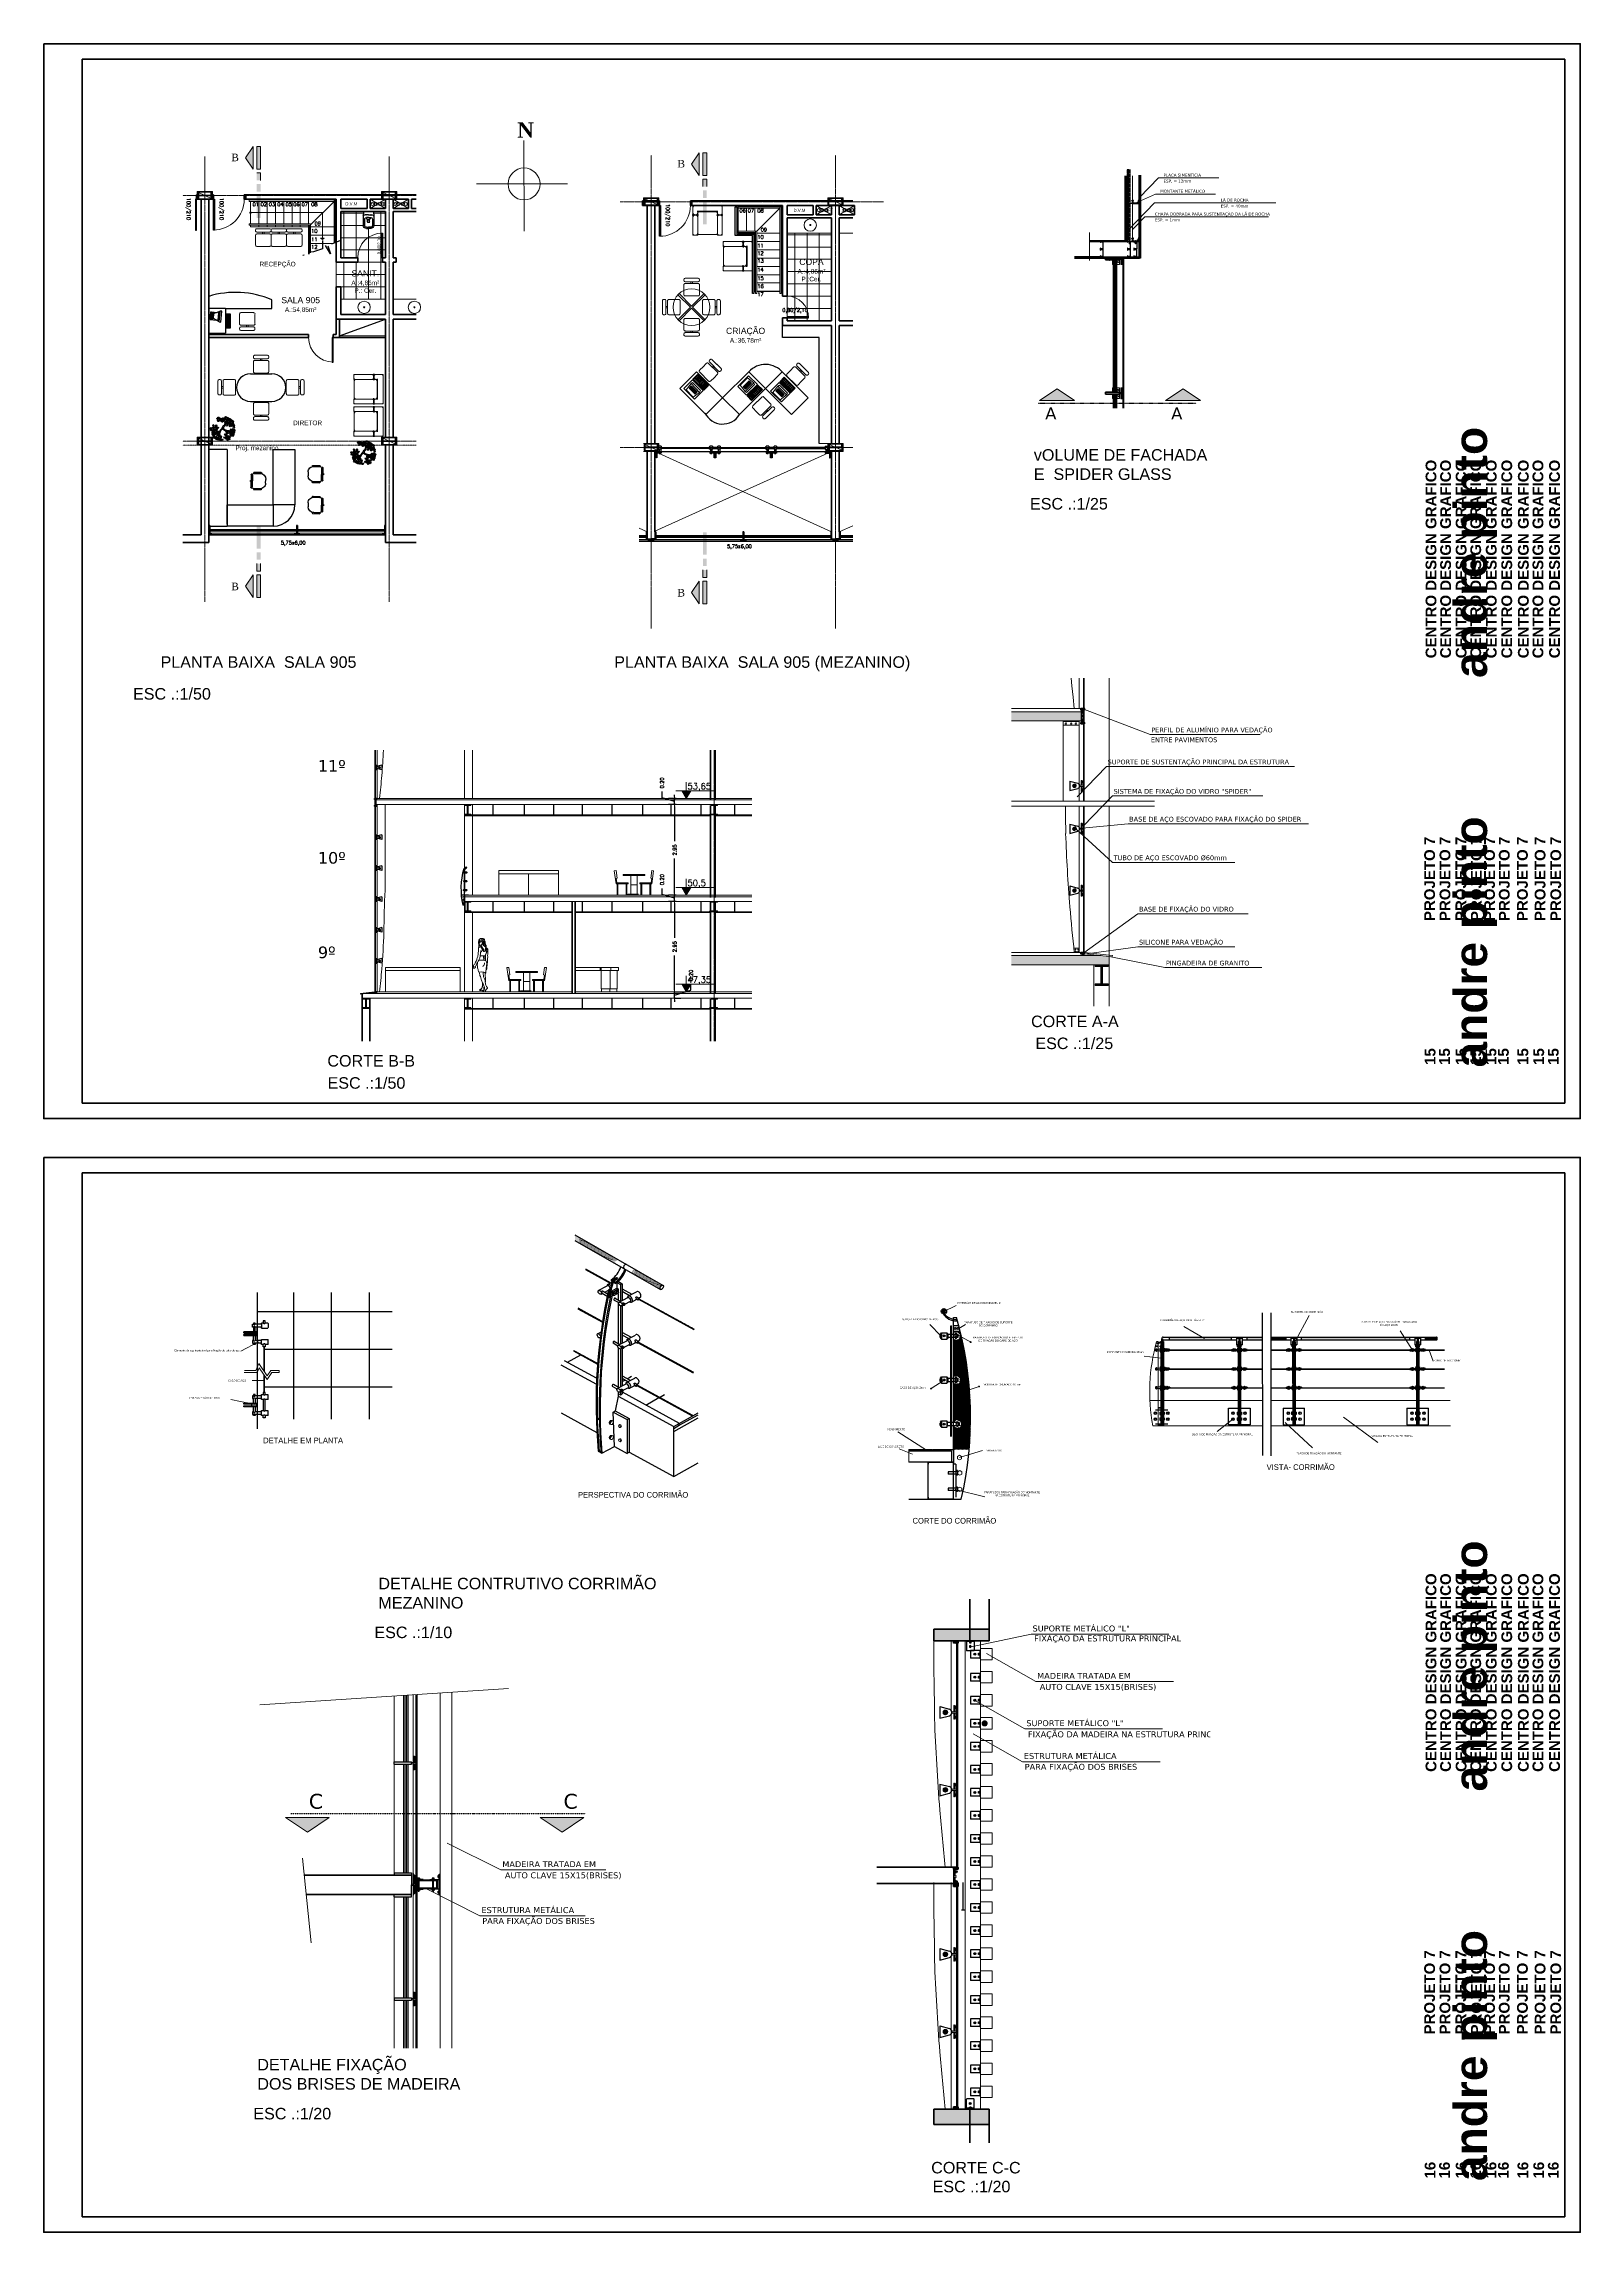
# Paper-space layout 'Layout1' of a CAD drawing. Header units: millimetres. Extents: x 2065 to 3065, y -1488 to -63.
# The model-space entities are those that its viewports show. They can reach past a viewport. Long polylines and large blocks are cut down to what shows.
import ezdxf

# ---------------------------------------------------------------- set-up
doc = ezdxf.new("R2010")
doc.units = ezdxf.units.MM
doc.header["$LTSCALE"] = 10
for name, pattern in [('BORDERX2', [3.5, 1, -0.5, 1, -0.5, 0, -0.5]), ('DASHDOT', [25.4, 12.7, -6.35, 0, -6.35]), ('DASHED2', [0.375, 0.25, -0.125]), ('HIDDEN', [9.525, 6.35, -3.175]), ('HIDDEN2', [0.1875, 0.125, -0.0625])]:
    doc.linetypes.add(name, pattern=pattern)
doc.layers.get('0').update_dxf_attribs({"color": 90})
for name, color, linetype in [('1', 130, 'Continuous'), ('ACCESORIO', 90, 'Continuous'), ('CADEIRA', 90, 'Continuous'), ('CIEL', 8, 'Continuous'), ('DATA', 9, 'Continuous'), ('ESCALERA', 90, 'Continuous'), ('ESTRUCTURA', 90, 'Continuous'), ('FONDO', 8, 'Continuous'), ('HACHES', 252, 'Continuous'), ('OPCAO1', 90, 'Continuous'), ('pn 05', 50, 'Continuous'), ('pn 06', 1, 'Continuous'), ('TEX1', 90, 'Continuous'), ('VIDRO', 140, 'Continuous')]:
    doc.layers.add(name, color=color, linetype=linetype)
for name, color, linetype, lineweight in [('A-perf', 180, 'Continuous', 9), ('CINZA', 252, 'Continuous', 13), ('cinza 03', 252, 'Continuous', 13), ('COR1', 90, 'Continuous', 13), ('COR2', 90, 'Continuous', 9), ('COTA', 90, 'Continuous', 9), ('HACHT', 90, 'Continuous', 9), ('HID', 16, 'Continuous', 20), ('Layer2', 90, 'Continuous', 9), ('linha estutura', 252, 'Continuous', 13), ('MOB', 90, 'Continuous', 13), ('PAREDES', 50, 'Continuous', 50), ('PAREDES 2', 1, 'Continuous', 50), ('Pilares', 16, 'Continuous', 20), ('pn 02', 16, 'Continuous', 20), ('pn 04', 130, 'Continuous', 40), ('PN-01', 90, 'Continuous', 13), ('PN-03', 180, 'Continuous', 30), ('terreno', 16, 'Continuous', 20), ('TEXT', 16, 'Continuous', 20), ('texto', 16, 'Continuous', 20), ('TEXTOS', 90, 'Continuous', 9)]:
    doc.layers.add(name, color=color, linetype=linetype, lineweight=lineweight)
doc.layers.get('Defpoints').freeze()
doc.styles.add('cotanivel', font='verdana.TTF', dxfattribs={"height": 3})
doc.styles.add('FER2', font='', dxfattribs={"height": 1.5})
doc.styles.add('REGUA60', font='cityb___.ttf', dxfattribs={"width": 1.4})
doc.styles.get("Standard").update_dxf_attribs({"font": 'simplex.shx'})
doc.styles.get('FER2').set_extended_font_data('Dauphin')
doc.dimstyles.new('1-100', dxfattribs={"dimtxt": 0.12, "dimasz": 0.06, "dimexe": 0.2, "dimexo": 0.1, "dimgap": 0.1, "dimtad": 0, "dimzin": 0, "dimdsep": 46, "dimtxsty": 'Standard', "dimblk": 'DOT', "dimcen": 0.09, "dimclrd": 90, "dimclre": 90, "dimclrt": 16, "dimadec": 0, "dimazin": 0, "dimtfac": 1, "dimtofl": 0, "dimtmove": 0, "dimatfit": 3, "dimldrblk": 'DOT', "dimfxl": 0, "dimtolj": 1, "dimtzin": 0, "dimarcsym": 0})
pattern_1 = [(45, (797.391003, 285.470744), (-0.0070710678, 0.0070710678), []), (135, (797.391003, 285.470744), (-0.0070710678, -0.0070710678), [])]
pattern_2 = [(45, (2192.5787845, -272.9330735), (-0.00434222607, 0.00434222607), [])]
pattern_3 = [(358.8209841, (2177.7083296, -297.6672182), (0.0015980614254, 0.003038178601), [0, -0.0030704175])]

# ---------------------------------------------------------------- blocks, each defined once
blk = doc.blocks.new('VASO')
at = {"layer": 'PN-03', "color": 0}
for p, q in [((-0.513, -0.061), (-0.513, 0.098)), ((-0.508, 0.103), (-0.363, 0.109)), ((-0.413, -0.061), (-0.413, 0.059)), ((-0.363, 0.109), (-0.063, 0.109)), ((-0.323, -0.061), (-0.323, 0.009)), ((-0.299, 0.004), (-0.299, 0.011)), ((-0.255, -0.024), (-0.299, 0.004)), ((-0.263, 0.069), (-0.063, 0.069)), ((-0.003, 0.009), (-0.003, -0.061)), ((0.037, 0.009), (0.037, -0.061)), ((-0.513, -0.061), (-0.513, -0.219)), ((-0.413, -0.061), (-0.413, -0.181)), ((-0.323, -0.061), (-0.323, -0.131)), ((-0.255, -0.097), (-0.299, -0.125)), ((-0.299, -0.125), (-0.299, -0.132)), ((-0.253, -0.061), (-0.253, -0.031)), ((-0.238, -0.042), (-0.253, -0.041)), ((-0.253, -0.061), (-0.253, -0.09)), ((-0.238, -0.079), (-0.253, -0.08)), ((-0.183, -0.026), (-0.248, -0.026)), ((-0.183, -0.095), (-0.248, -0.095)), ((-0.003, -0.131), (-0.003, -0.061)), ((0.037, -0.131), (0.037, -0.061)), ((-0.508, -0.224), (-0.363, -0.231)), ((-0.363, -0.231), (-0.063, -0.231)), ((-0.263, -0.191), (-0.063, -0.191))]:
    blk.add_line(p, q, dxfattribs=at)
for points in [[(-0.402, 0.03, 0.139889), (-0.404, 0.03, 0.107118), (-0.405, 0.028, 0.079812), (-0.406, 0.026, 0.067459), (-0.406, 0.024, 0.067459), (-0.406, 0.021, 0.079812), (-0.405, 0.019, 0.107118), (-0.404, 0.018, 0.139889), (-0.402, 0.017, 0.139889), (-0.4, 0.018, 0.107118), (-0.399, 0.019, 0.079812), (-0.398, 0.021, 0.067459), (-0.398, 0.024, 0.067459), (-0.398, 0.026, 0.079812), (-0.399, 0.028, 0.107118), (-0.4, 0.03, 0.139889)], [(-0.402, -0.151, -0.139889), (-0.404, -0.151, -0.107118), (-0.405, -0.149, -0.079812), (-0.406, -0.147, -0.067459), (-0.406, -0.145, -0.067459), (-0.406, -0.142, -0.079812), (-0.405, -0.14, -0.107118), (-0.404, -0.139, -0.139889), (-0.402, -0.138, -0.139889), (-0.4, -0.139, -0.107118), (-0.399, -0.14, -0.079812), (-0.398, -0.142, -0.067459), (-0.398, -0.145, -0.067459), (-0.398, -0.147, -0.079812), (-0.399, -0.149, -0.107118), (-0.4, -0.151, -0.139889)]]:
    blk.add_lwpolyline(points, format="xyb", close=True, dxfattribs=at)
for centre, radius, start, end in [((-0.508, 0.098), 0.005, 92.5269, 180), ((-0.363, 0.059), 0.05, 90, 180), ((-0.263, 0.009), 0.06, 90, 180), ((-0.063, 0.009), 0.1, 0, 90), ((-0.063, 0.009), 0.06, 0, 90), ((-0.263, -0.131), 0.06, 180, 270), ((-0.248, -0.031), 0.005, 90, 180), ((-0.248, -0.09), 0.005, 180, 270), ((-0.239, -0.049), 0.0067, 14.1141, 81.8789), ((-0.239, -0.072), 0.0067, 278.1211, 345.8859), ((-0.284, -0.065), 0.055, 4.685, 19.1599), ((-0.284, -0.056), 0.055, 340.8401, 355.315), ((-0.185, 0.009), 0.0347, 272.8237, 292.69), ((-0.185, -0.13), 0.0347, 67.31, 87.1763), ((-0.169, -0.028), 0.005, 13.9425, 112.69), ((-0.169, -0.093), 0.005, 247.31, 346.0575), ((-0.275, -0.062), 0.116, 0.9159, 18.0203), ((-0.275, -0.059), 0.116, 341.9797, 359.0841), ((-0.063, -0.131), 0.06, 270, 0), ((-0.063, -0.131), 0.1, 270, 0), ((-0.508, -0.219), 0.005, 180, 267.4731), ((-0.363, -0.181), 0.05, 180, 270)]:
    blk.add_arc(centre, radius, start, end, dxfattribs=at)
blk = doc.blocks.new('peitoril1')
at = {"layer": 'ESCALERA'}
for p, q in [((-0.087, 0.129), (0.087, 0.129)), ((0.087, 0.098), (-0.087, 0.098))]:
    blk.add_line(p, q, dxfattribs=at)
for points in [[(-0.166, 0.17), (-0.16, 0.176)], [(-0.166, 0.17), (-0.166, 0.129)], [(-0.16, 0.176), (-0.135, 0.176)], [(-0.135, 0.176), (-0.093, 0.176)], [(-0.093, 0.176), (-0.087, 0.17)], [(-0.087, 0.129), (-0.087, 0.17)], [(0.087, 0.17), (0.093, 0.176)], [(0.087, 0.17), (0.087, 0.129)], [(0.093, 0.176), (0.119, 0.176)], [(0.119, 0.176), (0.161, 0.176)], [(0.161, 0.176), (0.167, 0.17)], [(0.167, 0.129), (0.167, 0.17)], [(-0.167, 0.129), (-0.202, 0.129), (-0.202, 0.098), (-0.167, 0.098)], [(-0.166, 0.099), (-0.166, 0.073), (-0.135, 0.073)], [(-0.166, 0.073), (-0.087, 0.073), (-0.087, 0.098)], [(-0.149, 0.059), (-0.149, -0.032)], [(-0.104, 0.059), (-0.104, -0.032)], [(0.104, 0), (-0.104, 0)], [(0.087, 0.073), (0.167, 0.073), (0.167, 0.098)], [(0.087, 0.098), (0.087, 0.073), (0.119, 0.073)], [(0.104, 0.059), (0.104, -0.032)], [(0.149, 0.059), (0.149, -0.032)], [(0.167, 0.129), (0.202, 0.129), (0.202, 0.098), (0.167, 0.098)], [(-0.149, -0.032), (-0.167, -0.032), (-0.167, -0.058), (-0.149, -0.058)], [(-0.104, -0.058), (-0.104, -0.071), (-0.149, -0.071), (-0.149, -0.058)], [(-0.026, -0.032), (-0.104, -0.032)], [(-0.104, -0.058), (-0.026, -0.058)], [(0.017, -0.008), (-0.01, -0.008)], [(0.017, -0.092), (-0.01, -0.092)], [(0.104, -0.032), (0.033, -0.032)], [(0.033, -0.058), (0.105, -0.058)], [(0.149, -0.058), (0.149, -0.071), (0.105, -0.071), (0.105, -0.058)], [(0.149, -0.032), (0.167, -0.032), (0.167, -0.058), (0.149, -0.058)], [(0.017, -0.202), (-0.01, -0.202)]]:
    blk.add_lwpolyline(points, dxfattribs=at)
for points in [[(-0.01, -0.21), (-0.01, 0), (-0.026, 0), (-0.026, -0.21)], [(0.033, -0.21), (0.033, 0), (0.017, 0), (0.017, -0.21)]]:
    blk.add_lwpolyline(points, close=True, dxfattribs=at)
for centre, radius, start, end in [((-0.177, 0.114), 0.0183, 303.7221, 56.3197), ((-0.172, 0.049), 0.0247, 22.7593, 77.2542), ((-0.081, 0.048), 0.0255, 102.7579, 156.0181), ((-0.077, 0.114), 0.0183, 123.6803, 236.2779), ((0.077, 0.114), 0.0183, 303.7221, 56.3197), ((0.082, 0.049), 0.0247, 22.7593, 77.2542), ((0.172, 0.048), 0.0255, 102.7579, 156.0181), ((0.177, 0.114), 0.0183, 123.6803, 236.2779), ((-0.155, -0.045), 0.0142, 296.1431, 64.1119), ((-0.098, -0.045), 0.0142, 115.274, 244.6765), ((0.098, -0.045), 0.0142, 296.1431, 64.1119), ((0.155, -0.045), 0.0142, 115.274, 244.6765)]:
    blk.add_arc(centre, radius, start, end, dxfattribs=at)
blk = doc.blocks.new('CAD1', base_point=(2240.5, 1414.4))
at = {"layer": 'MOB'}
for p, q in [((2220.4, 1471.9), (2240.4, 1471.9)), ((2240.8, 1471.9), (2235.8, 1471.9)), ((2260.7, 1471.9), (2240.7, 1471.9)), ((2220.4, 1460.3), (2240.4, 1460.3)), ((2220.4, 1455.1), (2240.4, 1455.1)), ((2238.1, 1455.2), (2238.1, 1460.2)), ((2260.7, 1460.3), (2240.7, 1460.3)), ((2260.8, 1455.1), (2240.8, 1455.1)), ((2243.1, 1455.2), (2243.1, 1460.2)), ((2215.4, 1449.5), (2215.4, 1434.6)), ((2265.8, 1449.5), (2265.8, 1434.6)), ((2215.4, 1419.7), (2215.4, 1434.6)), ((2265.8, 1419.7), (2265.8, 1434.6)), ((2220.4, 1414.1), (2240.4, 1414.1)), ((2260.8, 1414.1), (2240.8, 1414.1))]:
    blk.add_line(p, q, dxfattribs=at)
for centre, radius, start, end in [((2219.9, 1467.2), 4.62, 95.5332, 192.8921), ((2220.4, 1468.5), 3.39, 90, 107.4505), ((2260.7, 1468.5), 3.39, 72.5495, 90), ((2261.2, 1467.2), 4.62, 347.1079, 84.4668), ((2219.9, 1465.1), 4.62, 167.1079, 264.4668), ((2219.9, 1450.4), 4.62, 95.5332, 192.8921), ((2220.4, 1463.7), 3.39, 252.5495, 270), ((2220.4, 1451.7), 3.39, 90, 107.4505), ((2260.7, 1463.7), 3.39, 270, 287.4505), ((2260.7, 1451.7), 3.39, 72.5495, 90), ((2261.2, 1465.1), 4.62, 275.5332, 12.8921), ((2261.3, 1450.4), 4.62, 347.1079, 84.4668), ((2219.9, 1418.8), 4.62, 167.1079, 264.4668), ((2220.4, 1417.7), 3.57, 253.5636, 270), ((2260.7, 1417.7), 3.57, 270, 286.4364), ((2261.3, 1418.8), 4.62, 275.5332, 12.8921)]:
    blk.add_arc(centre, radius, start, end, dxfattribs=at)
blk = doc.blocks.new('TECLADO')
for p, q in [((17.2, 8.93), (16.75, 8.932)), ((16.75, 8.932), (16.75, 8.797)), ((16.765, 8.887), (16.825, 8.887)), ((16.765, 8.812), (16.765, 8.887)), ((16.766, 8.886), (16.779, 8.886)), ((16.766, 8.873), (16.766, 8.886)), ((16.779, 8.873), (16.766, 8.873)), ((16.766, 8.871), (16.779, 8.871)), ((16.766, 8.843), (16.766, 8.871)), ((16.779, 8.843), (16.766, 8.843)), ((16.766, 8.841), (16.779, 8.841)), ((16.766, 8.813), (16.766, 8.841)), ((16.779, 8.886), (16.779, 8.873)), ((16.779, 8.871), (16.779, 8.843)), ((16.779, 8.841), (16.779, 8.813)), ((16.781, 8.886), (16.794, 8.886)), ((16.781, 8.873), (16.781, 8.886)), ((16.794, 8.873), (16.781, 8.873)), ((16.781, 8.858), (16.781, 8.871)), ((16.781, 8.871), (16.794, 8.871)), ((16.794, 8.858), (16.781, 8.858)), ((16.781, 8.856), (16.794, 8.856)), ((16.781, 8.843), (16.781, 8.856)), ((16.794, 8.843), (16.781, 8.843)), ((16.781, 8.841), (16.794, 8.841)), ((16.781, 8.828), (16.781, 8.841)), ((16.794, 8.886), (16.794, 8.873)), ((16.794, 8.871), (16.794, 8.858)), ((16.794, 8.856), (16.794, 8.843)), ((16.794, 8.841), (16.794, 8.828)), ((16.796, 8.886), (16.809, 8.886)), ((16.796, 8.873), (16.796, 8.886)), ((16.809, 8.873), (16.796, 8.873)), ((16.796, 8.858), (16.796, 8.871)), ((16.796, 8.871), (16.809, 8.871)), ((16.809, 8.858), (16.796, 8.858)), ((16.796, 8.856), (16.809, 8.856)), ((16.796, 8.843), (16.796, 8.856)), ((16.809, 8.843), (16.796, 8.843)), ((16.796, 8.841), (16.809, 8.841)), ((16.796, 8.828), (16.796, 8.841)), ((16.809, 8.886), (16.809, 8.873)), ((16.809, 8.871), (16.809, 8.858)), ((16.809, 8.856), (16.809, 8.843)), ((16.809, 8.841), (16.809, 8.828)), ((16.811, 8.886), (16.824, 8.886)), ((16.811, 8.873), (16.811, 8.886)), ((16.824, 8.873), (16.811, 8.873)), ((16.811, 8.871), (16.824, 8.871)), ((16.811, 8.858), (16.811, 8.871)), ((16.824, 8.858), (16.811, 8.858)), ((16.811, 8.856), (16.824, 8.856)), ((16.811, 8.843), (16.811, 8.856)), ((16.824, 8.843), (16.811, 8.843)), ((16.811, 8.841), (16.824, 8.841)), ((16.811, 8.828), (16.811, 8.841)), ((16.824, 8.886), (16.824, 8.873)), ((16.824, 8.871), (16.824, 8.858)), ((16.824, 8.856), (16.824, 8.843)), ((16.824, 8.841), (16.824, 8.828)), ((16.825, 8.887), (16.825, 8.812)), ((16.84, 8.916), (16.885, 8.916)), ((16.84, 8.901), (16.84, 8.916)), ((16.885, 8.901), (16.84, 8.901)), ((16.84, 8.886), (16.885, 8.886)), ((16.84, 8.811), (16.84, 8.886)), ((16.841, 8.915), (16.854, 8.915)), ((16.841, 8.902), (16.841, 8.915)), ((16.854, 8.902), (16.841, 8.902)), ((16.841, 8.885), (16.854, 8.885)), ((16.841, 8.872), (16.841, 8.885)), ((16.854, 8.872), (16.841, 8.872)), ((16.841, 8.87), (16.854, 8.87)), ((16.841, 8.857), (16.841, 8.87)), ((16.854, 8.857), (16.841, 8.857)), ((16.854, 8.915), (16.854, 8.902)), ((16.854, 8.885), (16.854, 8.872)), ((16.854, 8.87), (16.854, 8.857)), ((16.856, 8.915), (16.869, 8.915)), ((16.856, 8.902), (16.856, 8.915)), ((16.869, 8.902), (16.856, 8.902)), ((16.856, 8.885), (16.869, 8.885)), ((16.856, 8.872), (16.856, 8.885)), ((16.869, 8.872), (16.856, 8.872)), ((16.856, 8.87), (16.869, 8.87)), ((16.856, 8.857), (16.856, 8.87)), ((16.869, 8.857), (16.856, 8.857)), ((16.856, 8.84), (16.869, 8.84)), ((16.856, 8.827), (16.856, 8.84)), ((16.869, 8.915), (16.869, 8.902)), ((16.869, 8.885), (16.869, 8.872)), ((16.869, 8.87), (16.869, 8.857)), ((16.869, 8.84), (16.869, 8.827)), ((16.871, 8.915), (16.884, 8.915)), ((16.871, 8.902), (16.871, 8.915)), ((16.884, 8.902), (16.871, 8.902)), ((16.871, 8.885), (16.884, 8.885)), ((16.871, 8.872), (16.871, 8.885)), ((16.884, 8.872), (16.871, 8.872)), ((16.871, 8.87), (16.884, 8.87)), ((16.871, 8.857), (16.871, 8.87)), ((16.884, 8.857), (16.871, 8.857)), ((16.884, 8.915), (16.884, 8.902)), ((16.884, 8.885), (16.884, 8.872)), ((16.884, 8.87), (16.884, 8.857)), ((16.885, 8.916), (16.885, 8.901)), ((16.885, 8.886), (16.885, 8.811)), ((16.9, 8.916), (16.975, 8.916)), ((16.9, 8.901), (16.9, 8.916)), ((16.975, 8.901), (16.9, 8.901)), ((16.9, 8.886), (17.185, 8.885)), ((16.9, 8.811), (16.9, 8.886)), ((16.901, 8.915), (16.914, 8.915)), ((16.901, 8.902), (16.901, 8.915)), ((16.914, 8.902), (16.901, 8.902)), ((16.901, 8.885), (16.929, 8.885)), ((16.901, 8.872), (16.901, 8.885)), ((16.929, 8.872), (16.901, 8.872)), ((16.901, 8.87), (16.929, 8.87)), ((16.901, 8.842), (16.901, 8.87)), ((16.929, 8.842), (16.901, 8.842)), ((16.901, 8.84), (16.944, 8.84)), ((16.901, 8.827), (16.901, 8.84)), ((16.914, 8.915), (16.914, 8.902)), ((16.916, 8.915), (16.929, 8.915)), ((16.916, 8.902), (16.916, 8.915)), ((16.929, 8.902), (16.916, 8.902)), ((16.929, 8.915), (16.929, 8.902)), ((16.929, 8.885), (16.929, 8.872)), ((16.929, 8.87), (16.929, 8.842)), ((16.931, 8.915), (16.944, 8.915)), ((16.931, 8.902), (16.931, 8.915)), ((16.944, 8.902), (16.931, 8.902)), ((16.931, 8.885), (16.931, 8.872)), ((16.944, 8.885), (16.931, 8.885)), ((16.931, 8.872), (16.944, 8.872)), ((16.931, 8.87), (16.931, 8.857)), ((16.944, 8.87), (16.931, 8.87)), ((16.931, 8.857), (16.944, 8.857)), ((16.931, 8.855), (16.931, 8.842)), ((16.944, 8.855), (16.931, 8.855)), ((16.931, 8.842), (16.944, 8.842)), ((16.944, 8.915), (16.944, 8.902)), ((16.944, 8.872), (16.944, 8.885)), ((16.944, 8.857), (16.944, 8.87)), ((16.944, 8.842), (16.944, 8.855)), ((16.944, 8.84), (16.944, 8.827)), ((16.946, 8.915), (16.959, 8.915)), ((16.946, 8.902), (16.946, 8.915)), ((16.959, 8.902), (16.946, 8.902)), ((16.946, 8.885), (16.946, 8.872)), ((16.959, 8.885), (16.946, 8.885)), ((16.946, 8.872), (16.959, 8.872)), ((16.946, 8.87), (16.946, 8.857)), ((16.959, 8.87), (16.946, 8.87)), ((16.946, 8.857), (16.959, 8.857)), ((16.946, 8.855), (16.946, 8.842)), ((16.959, 8.855), (16.946, 8.855)), ((16.946, 8.842), (16.959, 8.842)), ((16.946, 8.84), (16.946, 8.827)), ((16.959, 8.84), (16.946, 8.84)), ((16.959, 8.915), (16.959, 8.902)), ((16.959, 8.872), (16.959, 8.885)), ((16.959, 8.857), (16.959, 8.87)), ((16.959, 8.842), (16.959, 8.855)), ((16.959, 8.827), (16.959, 8.84)), ((16.961, 8.915), (16.974, 8.915)), ((16.961, 8.902), (16.961, 8.915)), ((16.974, 8.902), (16.961, 8.902)), ((16.961, 8.885), (16.961, 8.872)), ((16.974, 8.885), (16.961, 8.885)), ((16.961, 8.872), (16.974, 8.872)), ((16.961, 8.87), (16.961, 8.857)), ((16.974, 8.87), (16.961, 8.87)), ((16.961, 8.857), (16.974, 8.857)), ((16.961, 8.855), (16.961, 8.842)), ((16.974, 8.855), (16.961, 8.855)), ((16.961, 8.842), (16.974, 8.842)), ((16.961, 8.84), (16.961, 8.827)), ((16.974, 8.84), (16.961, 8.84)), ((16.974, 8.915), (16.974, 8.902)), ((16.974, 8.872), (16.974, 8.885)), ((16.974, 8.857), (16.974, 8.87)), ((16.974, 8.842), (16.974, 8.855)), ((16.974, 8.827), (16.974, 8.84)), ((16.975, 8.916), (16.975, 8.901)), ((16.976, 8.885), (16.976, 8.872)), ((16.989, 8.885), (16.976, 8.885)), ((16.976, 8.872), (16.989, 8.872)), ((16.976, 8.87), (16.976, 8.857)), ((16.989, 8.87), (16.976, 8.87)), ((16.976, 8.857), (16.989, 8.857)), ((16.976, 8.855), (16.976, 8.842)), ((16.989, 8.855), (16.976, 8.855)), ((16.976, 8.842), (16.989, 8.842)), ((16.976, 8.84), (16.976, 8.827)), ((16.989, 8.84), (16.976, 8.84)), ((16.989, 8.872), (16.989, 8.885)), ((16.989, 8.857), (16.989, 8.87)), ((16.989, 8.842), (16.989, 8.855)), ((16.989, 8.827), (16.989, 8.84)), ((16.99, 8.916), (17.065, 8.916)), ((16.99, 8.901), (16.99, 8.916)), ((17.065, 8.901), (16.99, 8.901)), ((16.991, 8.915), (17.004, 8.915)), ((16.991, 8.902), (16.991, 8.915)), ((17.004, 8.902), (16.991, 8.902)), ((16.991, 8.885), (16.991, 8.872)), ((17.004, 8.885), (16.991, 8.885)), ((16.991, 8.872), (17.004, 8.872)), ((16.991, 8.87), (16.991, 8.857)), ((17.004, 8.87), (16.991, 8.87)), ((16.991, 8.857), (17.004, 8.857)), ((16.991, 8.855), (16.991, 8.842)), ((17.004, 8.855), (16.991, 8.855)), ((16.991, 8.842), (17.004, 8.842)), ((16.991, 8.84), (16.991, 8.827)), ((17.004, 8.84), (16.991, 8.84)), ((17.004, 8.915), (17.004, 8.902)), ((17.004, 8.872), (17.004, 8.885)), ((17.004, 8.857), (17.004, 8.87)), ((17.004, 8.842), (17.004, 8.855)), ((17.004, 8.827), (17.004, 8.84)), ((17.006, 8.915), (17.019, 8.915)), ((17.006, 8.902), (17.006, 8.915)), ((17.019, 8.902), (17.006, 8.902)), ((17.019, 8.885), (17.006, 8.885)), ((17.006, 8.885), (17.006, 8.872)), ((17.006, 8.872), (17.019, 8.872)), ((17.019, 8.87), (17.006, 8.87)), ((17.006, 8.87), (17.006, 8.857)), ((17.006, 8.857), (17.019, 8.857)), ((17.019, 8.855), (17.006, 8.855)), ((17.006, 8.855), (17.006, 8.842)), ((17.006, 8.842), (17.019, 8.842)), ((17.019, 8.84), (17.006, 8.84)), ((17.006, 8.84), (17.006, 8.827)), ((17.019, 8.915), (17.019, 8.902)), ((17.019, 8.872), (17.019, 8.885)), ((17.019, 8.857), (17.019, 8.87)), ((17.019, 8.842), (17.019, 8.855)), ((17.019, 8.827), (17.019, 8.84)), ((17.021, 8.915), (17.034, 8.915)), ((17.021, 8.902), (17.021, 8.915)), ((17.034, 8.902), (17.021, 8.902)), ((17.021, 8.885), (17.021, 8.872)), ((17.034, 8.885), (17.021, 8.885)), ((17.021, 8.872), (17.034, 8.872)), ((17.021, 8.87), (17.021, 8.857)), ((17.034, 8.87), (17.021, 8.87)), ((17.021, 8.857), (17.034, 8.857)), ((17.021, 8.855), (17.021, 8.842)), ((17.034, 8.855), (17.021, 8.855)), ((17.021, 8.842), (17.034, 8.842)), ((17.021, 8.84), (17.021, 8.827)), ((17.034, 8.84), (17.021, 8.84)), ((17.034, 8.915), (17.034, 8.902)), ((17.034, 8.872), (17.034, 8.885)), ((17.034, 8.857), (17.034, 8.87)), ((17.034, 8.842), (17.034, 8.855)), ((17.034, 8.827), (17.034, 8.84)), ((17.036, 8.915), (17.049, 8.915)), ((17.036, 8.902), (17.036, 8.915)), ((17.049, 8.902), (17.036, 8.902)), ((17.036, 8.885), (17.036, 8.872)), ((17.049, 8.885), (17.036, 8.885)), ((17.036, 8.872), (17.049, 8.872)), ((17.036, 8.87), (17.036, 8.857)), ((17.049, 8.87), (17.036, 8.87)), ((17.036, 8.857), (17.049, 8.857)), ((17.036, 8.855), (17.036, 8.842)), ((17.049, 8.855), (17.036, 8.855)), ((17.036, 8.842), (17.049, 8.842)), ((17.036, 8.84), (17.036, 8.827)), ((17.049, 8.84), (17.036, 8.84)), ((17.049, 8.915), (17.049, 8.902)), ((17.049, 8.872), (17.049, 8.885)), ((17.049, 8.857), (17.049, 8.87)), ((17.049, 8.842), (17.049, 8.855)), ((17.049, 8.827), (17.049, 8.84)), ((17.051, 8.915), (17.064, 8.915)), ((17.051, 8.902), (17.051, 8.915)), ((17.064, 8.902), (17.051, 8.902)), ((17.051, 8.885), (17.051, 8.872)), ((17.064, 8.885), (17.051, 8.885)), ((17.051, 8.872), (17.064, 8.872)), ((17.051, 8.87), (17.051, 8.857)), ((17.064, 8.87), (17.051, 8.87)), ((17.051, 8.857), (17.064, 8.857)), ((17.051, 8.855), (17.051, 8.842)), ((17.064, 8.855), (17.051, 8.855)), ((17.051, 8.842), (17.064, 8.842)), ((17.051, 8.84), (17.051, 8.827)), ((17.064, 8.84), (17.051, 8.84)), ((17.064, 8.915), (17.064, 8.902)), ((17.064, 8.872), (17.064, 8.885)), ((17.064, 8.857), (17.064, 8.87)), ((17.064, 8.842), (17.064, 8.855)), ((17.064, 8.827), (17.064, 8.84)), ((17.065, 8.916), (17.065, 8.901)), ((17.066, 8.885), (17.066, 8.872)), ((17.079, 8.885), (17.066, 8.885)), ((17.066, 8.872), (17.079, 8.872)), ((17.066, 8.87), (17.066, 8.857)), ((17.079, 8.87), (17.066, 8.87)), ((17.066, 8.857), (17.079, 8.857)), ((17.066, 8.855), (17.066, 8.842)), ((17.079, 8.855), (17.066, 8.855)), ((17.066, 8.842), (17.079, 8.842)), ((17.066, 8.84), (17.066, 8.827)), ((17.079, 8.84), (17.066, 8.84)), ((17.079, 8.872), (17.079, 8.885)), ((17.079, 8.857), (17.079, 8.87)), ((17.079, 8.842), (17.079, 8.855)), ((17.079, 8.827), (17.079, 8.84)), ((17.08, 8.916), (17.155, 8.915)), ((17.08, 8.901), (17.08, 8.916)), ((17.155, 8.9), (17.08, 8.901)), ((17.081, 8.915), (17.094, 8.915)), ((17.081, 8.902), (17.081, 8.915)), ((17.094, 8.902), (17.081, 8.902)), ((17.081, 8.885), (17.081, 8.872)), ((17.094, 8.885), (17.081, 8.885)), ((17.081, 8.872), (17.094, 8.872)), ((17.081, 8.87), (17.081, 8.857)), ((17.094, 8.87), (17.081, 8.87)), ((17.081, 8.857), (17.094, 8.857)), ((17.081, 8.855), (17.081, 8.842)), ((17.094, 8.855), (17.081, 8.855)), ((17.081, 8.842), (17.094, 8.842)), ((17.081, 8.84), (17.081, 8.827)), ((17.094, 8.84), (17.081, 8.84)), ((17.094, 8.915), (17.094, 8.902)), ((17.094, 8.872), (17.094, 8.885)), ((17.094, 8.857), (17.094, 8.87)), ((17.094, 8.842), (17.094, 8.855)), ((17.094, 8.827), (17.094, 8.84)), ((17.096, 8.915), (17.109, 8.914)), ((17.096, 8.902), (17.096, 8.915)), ((17.109, 8.901), (17.096, 8.902)), ((17.096, 8.885), (17.096, 8.872)), ((17.109, 8.884), (17.096, 8.885)), ((17.096, 8.872), (17.109, 8.871)), ((17.096, 8.87), (17.096, 8.857)), ((17.109, 8.869), (17.096, 8.87)), ((17.096, 8.857), (17.109, 8.856)), ((17.096, 8.855), (17.096, 8.842)), ((17.109, 8.854), (17.096, 8.855)), ((17.096, 8.842), (17.109, 8.841)), ((17.096, 8.84), (17.096, 8.827)), ((17.109, 8.839), (17.096, 8.84)), ((17.109, 8.914), (17.109, 8.901)), ((17.109, 8.871), (17.109, 8.884)), ((17.109, 8.856), (17.109, 8.869)), ((17.109, 8.841), (17.109, 8.854)), ((17.109, 8.826), (17.109, 8.839)), ((17.111, 8.914), (17.124, 8.914)), ((17.111, 8.901), (17.111, 8.914)), ((17.124, 8.901), (17.111, 8.901)), ((17.111, 8.884), (17.111, 8.871)), ((17.124, 8.884), (17.111, 8.884)), ((17.111, 8.871), (17.124, 8.871)), ((17.111, 8.869), (17.111, 8.856)), ((17.124, 8.869), (17.111, 8.869)), ((17.111, 8.856), (17.124, 8.856)), ((17.111, 8.854), (17.111, 8.841)), ((17.124, 8.854), (17.111, 8.854)), ((17.111, 8.841), (17.124, 8.841)), ((17.111, 8.839), (17.111, 8.826)), ((17.124, 8.839), (17.111, 8.839)), ((17.124, 8.914), (17.124, 8.901)), ((17.124, 8.871), (17.124, 8.884)), ((17.124, 8.856), (17.124, 8.869)), ((17.124, 8.841), (17.124, 8.854)), ((17.124, 8.826), (17.124, 8.839)), ((17.126, 8.914), (17.139, 8.914)), ((17.126, 8.901), (17.126, 8.914)), ((17.139, 8.901), (17.126, 8.901)), ((17.139, 8.884), (17.126, 8.884)), ((17.126, 8.884), (17.126, 8.871)), ((17.126, 8.871), (17.139, 8.871)), ((17.139, 8.869), (17.126, 8.869)), ((17.126, 8.869), (17.126, 8.856)), ((17.126, 8.856), (17.139, 8.856)), ((17.139, 8.854), (17.126, 8.854)), ((17.126, 8.854), (17.126, 8.841)), ((17.126, 8.841), (17.139, 8.841)), ((17.139, 8.839), (17.126, 8.839)), ((17.126, 8.839), (17.126, 8.826)), ((17.139, 8.914), (17.139, 8.901)), ((17.139, 8.871), (17.139, 8.884)), ((17.139, 8.856), (17.139, 8.869)), ((17.139, 8.841), (17.139, 8.854)), ((17.139, 8.826), (17.139, 8.839)), ((17.141, 8.914), (17.154, 8.914)), ((17.141, 8.901), (17.141, 8.914)), ((17.154, 8.901), (17.141, 8.901)), ((17.141, 8.884), (17.141, 8.871)), ((17.154, 8.884), (17.141, 8.884)), ((17.141, 8.871), (17.154, 8.871)), ((17.141, 8.869), (17.141, 8.856)), ((17.154, 8.869), (17.141, 8.869)), ((17.141, 8.856), (17.154, 8.856)), ((17.141, 8.854), (17.141, 8.841)), ((17.154, 8.854), (17.141, 8.854)), ((17.141, 8.841), (17.154, 8.841)), ((17.141, 8.839), (17.184, 8.839)), ((17.141, 8.826), (17.141, 8.839)), ((17.154, 8.914), (17.154, 8.901)), ((17.154, 8.871), (17.154, 8.884)), ((17.154, 8.856), (17.154, 8.869)), ((17.154, 8.841), (17.154, 8.854)), ((17.155, 8.915), (17.155, 8.9)), ((17.156, 8.884), (17.156, 8.871)), ((17.169, 8.884), (17.156, 8.884)), ((17.156, 8.871), (17.169, 8.871)), ((17.156, 8.869), (17.184, 8.869)), ((17.156, 8.856), (17.156, 8.869)), ((17.184, 8.856), (17.156, 8.856)), ((17.156, 8.854), (17.184, 8.854)), ((17.156, 8.841), (17.156, 8.854)), ((17.184, 8.841), (17.156, 8.841)), ((17.169, 8.871), (17.169, 8.884)), ((17.17, 8.915), (17.185, 8.915)), ((17.17, 8.9), (17.17, 8.915)), ((17.185, 8.9), (17.17, 8.9)), ((17.171, 8.914), (17.184, 8.914)), ((17.171, 8.901), (17.171, 8.914)), ((17.184, 8.901), (17.171, 8.901)), ((17.171, 8.884), (17.171, 8.871)), ((17.184, 8.884), (17.171, 8.884)), ((17.171, 8.871), (17.184, 8.871)), ((17.184, 8.914), (17.184, 8.901)), ((17.184, 8.871), (17.184, 8.884)), ((17.184, 8.869), (17.184, 8.856)), ((17.184, 8.854), (17.184, 8.841)), ((17.184, 8.839), (17.184, 8.826)), ((17.185, 8.915), (17.185, 8.9)), ((17.185, 8.885), (17.185, 8.81)), ((17.2, 8.795), (17.2, 8.93)), ((16.75, 8.797), (17.2, 8.795)), ((16.825, 8.812), (16.765, 8.812)), ((16.779, 8.813), (16.766, 8.813)), ((16.794, 8.828), (16.781, 8.828)), ((16.781, 8.826), (16.794, 8.826)), ((16.781, 8.813), (16.781, 8.826)), ((16.794, 8.813), (16.781, 8.813)), ((16.794, 8.826), (16.794, 8.813)), ((16.809, 8.828), (16.796, 8.828)), ((16.796, 8.826), (16.824, 8.826)), ((16.796, 8.813), (16.796, 8.826)), ((16.824, 8.813), (16.796, 8.813)), ((16.824, 8.828), (16.811, 8.828)), ((16.824, 8.826), (16.824, 8.813)), ((16.885, 8.811), (16.84, 8.811)), ((16.841, 8.825), (16.854, 8.825)), ((16.841, 8.812), (16.841, 8.825)), ((16.854, 8.812), (16.841, 8.812)), ((16.854, 8.825), (16.854, 8.812)), ((16.869, 8.827), (16.856, 8.827)), ((16.856, 8.825), (16.869, 8.825)), ((16.856, 8.812), (16.856, 8.825)), ((16.869, 8.812), (16.856, 8.812)), ((16.869, 8.825), (16.869, 8.812)), ((16.871, 8.825), (16.884, 8.825)), ((16.871, 8.812), (16.871, 8.825)), ((16.884, 8.812), (16.871, 8.812)), ((16.884, 8.825), (16.884, 8.812)), ((17.185, 8.81), (16.9, 8.811)), ((16.944, 8.827), (16.901, 8.827)), ((16.901, 8.825), (16.929, 8.825)), ((16.901, 8.812), (16.901, 8.825)), ((16.929, 8.812), (16.901, 8.812)), ((16.929, 8.825), (16.929, 8.812)), ((16.931, 8.825), (16.931, 8.812)), ((16.944, 8.825), (16.931, 8.825)), ((16.931, 8.812), (16.944, 8.812)), ((16.944, 8.812), (16.944, 8.825)), ((16.946, 8.827), (16.959, 8.827)), ((16.946, 8.825), (16.946, 8.812)), ((16.959, 8.825), (16.946, 8.825)), ((16.946, 8.812), (16.959, 8.812)), ((16.959, 8.812), (16.959, 8.825)), ((16.961, 8.827), (16.974, 8.827)), ((16.961, 8.825), (16.961, 8.812)), ((16.974, 8.825), (16.961, 8.825)), ((16.961, 8.812), (16.974, 8.812)), ((16.974, 8.812), (16.974, 8.825)), ((16.976, 8.827), (16.989, 8.827)), ((16.976, 8.825), (16.976, 8.812)), ((16.989, 8.825), (16.976, 8.825)), ((16.976, 8.812), (16.989, 8.812)), ((16.989, 8.812), (16.989, 8.825)), ((16.991, 8.827), (17.004, 8.827)), ((16.991, 8.825), (16.991, 8.812)), ((17.004, 8.825), (16.991, 8.825)), ((16.991, 8.812), (17.004, 8.812)), ((17.004, 8.812), (17.004, 8.825)), ((17.006, 8.827), (17.019, 8.827)), ((17.019, 8.825), (17.006, 8.825)), ((17.006, 8.825), (17.006, 8.812)), ((17.006, 8.812), (17.019, 8.812)), ((17.019, 8.812), (17.019, 8.825)), ((17.021, 8.827), (17.034, 8.827)), ((17.021, 8.825), (17.021, 8.812)), ((17.034, 8.825), (17.021, 8.825)), ((17.021, 8.812), (17.034, 8.812)), ((17.034, 8.812), (17.034, 8.825)), ((17.036, 8.827), (17.049, 8.827)), ((17.036, 8.825), (17.036, 8.812)), ((17.049, 8.825), (17.036, 8.825)), ((17.036, 8.812), (17.049, 8.812)), ((17.049, 8.812), (17.049, 8.825)), ((17.051, 8.827), (17.064, 8.827)), ((17.051, 8.825), (17.051, 8.812)), ((17.064, 8.825), (17.051, 8.825)), ((17.051, 8.812), (17.064, 8.812)), ((17.064, 8.812), (17.064, 8.825)), ((17.066, 8.827), (17.079, 8.827)), ((17.066, 8.825), (17.066, 8.812)), ((17.079, 8.825), (17.066, 8.825)), ((17.066, 8.812), (17.079, 8.812)), ((17.079, 8.812), (17.079, 8.825)), ((17.081, 8.827), (17.094, 8.827)), ((17.081, 8.825), (17.081, 8.812)), ((17.094, 8.825), (17.081, 8.825)), ((17.081, 8.812), (17.094, 8.812)), ((17.094, 8.812), (17.094, 8.825)), ((17.096, 8.827), (17.109, 8.826)), ((17.096, 8.825), (17.096, 8.812)), ((17.109, 8.824), (17.096, 8.825)), ((17.096, 8.812), (17.109, 8.811)), ((17.109, 8.811), (17.109, 8.824)), ((17.111, 8.826), (17.124, 8.826)), ((17.111, 8.824), (17.111, 8.811)), ((17.124, 8.824), (17.111, 8.824)), ((17.111, 8.811), (17.124, 8.811)), ((17.124, 8.811), (17.124, 8.824)), ((17.126, 8.826), (17.139, 8.826)), ((17.139, 8.824), (17.126, 8.824)), ((17.126, 8.824), (17.126, 8.811)), ((17.126, 8.811), (17.139, 8.811)), ((17.139, 8.811), (17.139, 8.824)), ((17.184, 8.826), (17.141, 8.826)), ((17.141, 8.824), (17.141, 8.811)), ((17.154, 8.824), (17.141, 8.824)), ((17.141, 8.811), (17.154, 8.811)), ((17.154, 8.811), (17.154, 8.824)), ((17.156, 8.824), (17.184, 8.824)), ((17.156, 8.811), (17.156, 8.824)), ((17.184, 8.811), (17.156, 8.811)), ((17.184, 8.824), (17.184, 8.811))]:
    blk.add_line(p, q)
blk = doc.blocks.new('MONITOR')
for p, q in [((16.683, 10.107), (16.923, 10.107)), ((16.683, 10.107), (16.683, 9.907)), ((16.683, 10.087), (16.933, 10.087)), ((16.683, 10.077), (16.933, 10.077)), ((16.683, 10.067), (16.933, 10.067)), ((16.683, 10.057), (16.933, 10.057)), ((16.683, 10.047), (16.933, 10.047)), ((16.683, 10.037), (16.933, 10.037)), ((16.683, 10.027), (16.933, 10.027)), ((16.683, 9.907), (16.73, 10.002)), ((16.739, 10.007), (16.876, 10.007)), ((16.933, 9.907), (16.885, 10.002)), ((16.933, 10.097), (16.933, 9.907)), ((16.633, 9.807), (16.683, 9.907)), ((16.678, 9.817), (16.678, 9.867)), ((16.688, 9.817), (16.688, 9.867)), ((16.698, 9.817), (16.698, 9.867)), ((16.708, 9.817), (16.708, 9.867)), ((16.718, 9.817), (16.718, 9.867)), ((16.728, 9.817), (16.728, 9.867)), ((16.738, 9.817), (16.738, 9.867)), ((16.748, 9.817), (16.748, 9.867)), ((16.758, 9.817), (16.758, 9.867)), ((16.768, 9.817), (16.768, 9.867)), ((16.778, 9.817), (16.778, 9.867)), ((16.788, 9.817), (16.788, 9.867)), ((16.798, 9.817), (16.798, 9.867)), ((16.808, 9.817), (16.808, 9.867)), ((16.818, 9.817), (16.818, 9.867)), ((16.828, 9.817), (16.828, 9.867)), ((16.838, 9.817), (16.838, 9.867)), ((16.848, 9.817), (16.848, 9.867)), ((16.858, 9.817), (16.858, 9.867)), ((16.868, 9.817), (16.868, 9.867)), ((16.878, 9.817), (16.878, 9.867)), ((16.888, 9.817), (16.888, 9.867)), ((16.898, 9.817), (16.898, 9.867)), ((16.908, 9.817), (16.908, 9.867)), ((16.918, 9.817), (16.918, 9.867)), ((16.928, 9.817), (16.928, 9.867)), ((16.983, 9.807), (16.933, 9.907)), ((16.938, 9.817), (16.938, 9.867)), ((16.633, 9.807), (16.983, 9.807)), ((16.633, 9.807), (16.633, 9.757)), ((16.633, 9.757), (16.983, 9.757)), ((16.983, 9.757), (16.983, 9.807))]:
    blk.add_line(p, q)
for centre, start, end in [((16.739, 9.997), 90, 153.4349), ((16.876, 9.997), 26.5651, 90), ((16.923, 10.097), 360, 90)]:
    blk.add_arc(centre, 0.01, start, end)
blk = doc.blocks.new('CADEIRA2')
at = {"layer": 'CADEIRA'}
for p, q in [((-0.047, -0.018), (0.047, 0.018)), ((0.296, -0.207), (0.233, -0.045)), ((0.241, -0.067), (0.296, -0.207)), ((0.254, -0.032), (0.322, -0.206)), ((-0.165, -0.196), (-0.097, -0.369)), ((-0.14, -0.19), (-0.075, -0.358)), ((-0.077, -0.352), (-0.132, -0.213)), ((0.298, -0.213), (0.322, -0.206)), ((-0.025, -0.386), (0.28, -0.266)), ((0.293, -0.299), (-0.013, -0.418)), ((0.267, -0.271), (-0.012, -0.381)), ((0.293, -0.272), (0.299, -0.286)), ((-0.075, -0.358), (-0.097, -0.369)), ((-0.026, -0.413), (-0.031, -0.399))]:
    blk.add_line(p, q, dxfattribs=at)
blk.add_lwpolyline([(0.126, -0.364), (0.13, -0.374), (0.158, -0.363), (0.154, -0.353)], close=True, dxfattribs=at)
for centre, radius, start, end in [((0.101, -0.121), 0.15, 21.3577, 111.3577), ((0.008, -0.158), 0.15, 111.3577, 201.3577), ((0.244, -0.039), 0.0126, 26.0714, 208.6404), ((-0.152, -0.193), 0.0126, 14.0034, 196.5724), ((0.249, -0.225), 0.05, 291.3577, 21.3577), ((0.284, -0.276), 0.01, 21.3577, 111.3577), ((0.289, -0.289), 0.01, 291.3577, 21.3577), ((-0.03, -0.334), 0.05, 201.3577, 291.3577), ((-0.022, -0.395), 0.01, 111.3577, 201.3577), ((-0.016, -0.409), 0.01, 201.3577, 291.3577)]:
    blk.add_arc(centre, radius, start, end, dxfattribs=at)
blk = doc.blocks.new('sofa1l')
at = {"layer": 'COR1'}
for p, q in [((-0.339, 0.74), (0.341, 0.74)), ((-0.336, 0.76), (0.333, 0.76)), ((-0.32, -0.02), (-0.32, 0.76)), ((0.32, 0.76), (0.32, -0.02)), ((-0.5, 0.644), (-0.288, 0.644)), ((-0.5, 0.624), (-0.298, 0.624)), ((0.295, 0.624), (0.5, 0.624)), ((0.302, 0.644), (0.5, 0.644))]:
    blk.add_line(p, q, dxfattribs=at)
for centre, start, end in [((-0.424, 0.89), 90, 180), ((0.43, 0.89), 360, 90), ((-0.27, 0.69), 90, 180), ((0.27, 0.69), 360, 90), ((-0.425, 0.696), 180, 270), ((-0.425, 0.576), 90, 180), ((-0.37, 0.694), 270, 360), ((-0.37, 0.574), 360, 90), ((0.37, 0.694), 180, 270), ((0.37, 0.574), 90, 180), ((0.43, 0.694), 270, 360), ((0.43, 0.574), 360, 90), ((-0.43, 0.03), 180, 270), ((-0.37, 0.03), 270, 360), ((-0.27, 0.05), 180, 270), ((0.27, 0.05), 270, 360), ((0.37, 0.03), 180, 270), ((0.43, 0.03), 270, 360)]:
    blk.add_arc(centre, 0.05, start, end, dxfattribs=at)
at = {"layer": 'COR2'}
for p, q in [((-0.48, 0.94), (0.48, 0.94)), ((-0.48, -0.02), (-0.48, 0.94)), ((0.48, 0.94), (0.48, -0.02)), ((0.32, 0), (-0.32, 0)), ((-0.32, -0.02), (-0.48, -0.02)), ((0.48, -0.02), (0.32, -0.02))]:
    blk.add_line(p, q, dxfattribs=at)
blk = doc.blocks.new('L', base_point=(1.368, 0.591))
for p, q in [((1.281, 0.65), (1.312, 0.675)), ((1.294, 0.6), (1.281, 0.65)), ((1.312, 0.675), (1.342, 0.621)), ((1.275, 0.567), (1.306, 0.592)), ((1.288, 0.517), (1.275, 0.567)), ((1.317, 0.508), (1.288, 0.517)), ((1.322, 0.591), (1.294, 0.6)), ((1.306, 0.592), (1.336, 0.538)), ((1.336, 0.538), (1.317, 0.508)), ((1.342, 0.621), (1.322, 0.591)), ((1.337, 0.489), (1.356, 0.548)), ((1.376, 0.484), (1.337, 0.489)), ((1.356, 0.548), (1.391, 0.554)), ((1.404, 0.527), (1.376, 0.484)), ((1.391, 0.554), (1.404, 0.527))]:
    blk.add_line(p, q)
blk = doc.blocks.new('Árvore-13')
for p, q in [((0.405, 0.537), (0.484, 0.659)), ((0.484, 0.659), (0.572, 0.715)), ((0.502, 0.509), (0.633, 0.668)), ((0.572, 0.715), (0.607, 0.819)), ((0.633, 0.668), (0.782, 0.715)), ((-0.795, 0.302), (-0.961, 0.415)), ((-0.795, 0.406), (-0.953, 0.499)), ((-0.357, 0.349), (-0.795, 0.406)), ((-0.366, 0.227), (-0.795, 0.302)), ((-0.129, 0.105), (-0.366, 0.227)), ((-0.068, 0.19), (-0.357, 0.349)), ((-0.068, -0.036), (-0.129, 0.105)), ((0.029, 0.068), (-0.068, 0.19)), ((0.029, 0.068), (0.318, 0.331)), ((0.116, -0.055), (0.283, 0.133)), ((0.283, 0.133), (0.423, 0.284)), ((0.318, 0.331), (0.405, 0.537)), ((0.423, 0.284), (0.502, 0.509)), ((-0.296, -0.392), (-0.418, -0.693)), ((-0.199, -0.449), (-0.313, -0.74)), ((-0.147, -0.299), (-0.296, -0.392)), ((-0.05, -0.383), (-0.199, -0.449)), ((-0.068, -0.036), (-0.147, -0.299)), ((0.116, -0.055), (-0.05, -0.383)), ((-0.313, -0.74), (-0.243, -0.89))]:
    blk.add_line(p, q)
at = {"xscale": 3.048, "yscale": 3.048, "zscale": 3.048}
for p, rotation in [((-0.926, 0.959), 295.0165150851705), ((-0.716, 1.448), 295.0165150851705), ((-0.488, 1.26), 295.0165150851705), ((-0.252, 1.138), 295.0165150851705), ((0.169, 1.448), 190.1248425347958), ((0.353, 0.95), 190.1248425347958), ((0.581, 1.401), 190.1248425347958), ((0.852, 1.344), 190.1248425347958), ((1.211, 1.147), 190.1248425347958), ((-1.443, 0.368), 347.8021081598379), ((-1.303, 0.884), 347.8021081598379), ((-1.128, 0.415), 347.8021081598379), ((-0.848, 0.462), 295.0165150851705), ((-0.348, 0.687), 295.0165150851705), ((0.677, 0.781), 190.1248425347958), ((0.765, 0.274), 190.1248425347958), ((1.124, 0.565), 190.1248425347958), ((1.317, 0.753), 190.1248425347958), ((0.8, -0.299), 190.1248425347958), ((1.203, -0.317), 190.1248425347958), ((1.246, 0.039), 190.1248425347958), ((1.579, 0.114), 190.1248425347958), ((-0.453, -1.397), 66.16076666471405), ((-0.103, -0.899), 66.16076666471405), ((-0.015, -1.19), 66.16076666471405), ((0.502, -1.003), 66.16076666471405), ((0.616, -1.322), 66.16076666471405)]:
    blk.add_blockref('L', p, dxfattribs=dict(at, rotation=rotation))
for p in [(-1.391, -0.308), (-1.233, -0.881), (-1.049, -0.533), (-0.848, -0.449), (-0.445, -0.543), (-0.874, -1.134), (-0.672, -1.021), (-0.453, -1.04)]:
    blk.add_blockref('L', p, dxfattribs=at)
blk = doc.blocks.new('MICRO', base_point=(2350.3, 1440.6))
at = {"layer": 'MOB'}
for p, q in [((2300.1, 1399.9), (2300.1, 1439.9)), ((2300.1, 1439.9), (2350.1, 1439.9)), ((2350.1, 1439.9), (2350.1, 1399.9)), ((2308.2, 1437.8), (2304.5, 1412.2)), ((2341.6, 1437.8), (2308.2, 1437.8)), ((2310.6, 1416.7), (2310.6, 1426.7)), ((2310.6, 1426.7), (2338.5, 1426.7)), ((2313.6, 1416.7), (2313.6, 1426.7)), ((2316.6, 1416.7), (2316.6, 1426.7)), ((2319.6, 1416.7), (2319.6, 1426.7)), ((2322.6, 1416.7), (2322.6, 1426.7)), ((2325.6, 1416.7), (2325.6, 1426.7)), ((2328.6, 1416.7), (2328.6, 1426.7)), ((2331.6, 1416.7), (2331.6, 1426.7)), ((2334.6, 1416.7), (2334.6, 1426.7)), ((2337.6, 1416.7), (2337.6, 1426.7)), ((2338.5, 1426.7), (2338.5, 1416.7)), ((2344.3, 1412), (2341.6, 1437.8)), ((2304.5, 1412.2), (2306.3, 1406)), ((2344.3, 1412), (2304.5, 1412.2)), ((2338.5, 1416.7), (2310.6, 1416.7)), ((2343.3, 1406), (2344.3, 1412)), ((2350.1, 1399.9), (2300.1, 1399.9)), ((2300.1, 1397.3), (2350.1, 1397.3)), ((2300.1, 1376.3), (2300.1, 1397.3)), ((2306.3, 1406), (2343.3, 1406)), ((2350.1, 1397.3), (2350.1, 1376.3)), ((2302.1, 1391.8), (2302.1, 1395.4)), ((2302.1, 1395.4), (2349, 1395.4)), ((2349, 1391.8), (2302.1, 1391.8)), ((2305.1, 1390.2), (2302.1, 1390.2)), ((2302.1, 1390.2), (2302.1, 1387.2)), ((2302.1, 1387.2), (2305.1, 1387.2)), ((2302.1, 1385.7), (2302.1, 1382.7)), ((2305.1, 1385.7), (2302.1, 1385.7)), ((2302.1, 1382.7), (2305.1, 1382.7)), ((2305.1, 1387.2), (2305.1, 1390.2)), ((2305.1, 1382.7), (2305.1, 1385.7)), ((2307.6, 1390.2), (2310.6, 1390.2)), ((2307.6, 1387.2), (2307.6, 1390.2)), ((2310.6, 1387.2), (2307.6, 1387.2)), ((2307.6, 1382.7), (2307.6, 1385.7)), ((2307.6, 1385.7), (2310.6, 1385.7)), ((2310.6, 1382.7), (2307.6, 1382.7)), ((2310.6, 1390.2), (2310.6, 1387.2)), ((2310.6, 1385.7), (2310.6, 1382.7)), ((2316.2, 1390.2), (2313.2, 1390.2)), ((2313.2, 1390.2), (2313.2, 1387.2)), ((2313.2, 1387.2), (2316.2, 1387.2)), ((2313.2, 1385.7), (2313.2, 1382.7)), ((2316.2, 1385.7), (2313.2, 1385.7)), ((2313.2, 1382.7), (2316.2, 1382.7)), ((2316.2, 1387.2), (2316.2, 1390.2)), ((2316.2, 1382.7), (2316.2, 1385.7)), ((2318.7, 1390.2), (2321.7, 1390.2)), ((2318.7, 1387.2), (2318.7, 1390.2)), ((2321.7, 1387.2), (2318.7, 1387.2)), ((2318.7, 1382.7), (2318.7, 1385.7)), ((2318.7, 1385.7), (2321.7, 1385.7)), ((2321.7, 1382.7), (2318.7, 1382.7)), ((2321.7, 1390.2), (2321.7, 1387.2)), ((2321.7, 1385.7), (2321.7, 1382.7)), ((2327.8, 1390.2), (2324.8, 1390.2)), ((2324.8, 1390.2), (2324.8, 1387.2)), ((2324.8, 1387.2), (2327.8, 1387.2)), ((2324.8, 1385.7), (2324.8, 1382.7)), ((2327.8, 1385.7), (2324.8, 1385.7)), ((2324.8, 1382.7), (2327.8, 1382.7)), ((2327.8, 1387.2), (2327.8, 1390.2)), ((2327.8, 1382.7), (2327.8, 1385.7)), ((2330.3, 1390.2), (2333.3, 1390.2)), ((2330.3, 1387.2), (2330.3, 1390.2)), ((2333.3, 1387.2), (2330.3, 1387.2)), ((2330.3, 1382.7), (2330.3, 1385.7)), ((2330.3, 1385.7), (2333.3, 1385.7)), ((2333.3, 1382.7), (2330.3, 1382.7)), ((2333.3, 1390.2), (2333.3, 1387.2)), ((2333.3, 1385.7), (2333.3, 1382.7)), ((2338.9, 1390.2), (2335.9, 1390.2)), ((2335.9, 1390.2), (2335.9, 1387.2)), ((2335.9, 1387.2), (2338.9, 1387.2)), ((2335.9, 1385.7), (2335.9, 1382.7)), ((2338.9, 1385.7), (2335.9, 1385.7)), ((2335.9, 1382.7), (2338.9, 1382.7)), ((2338.9, 1387.2), (2338.9, 1390.2)), ((2338.9, 1382.7), (2338.9, 1385.7)), ((2341.4, 1390.2), (2344.4, 1390.2)), ((2341.4, 1387.2), (2341.4, 1390.2)), ((2344.4, 1387.2), (2341.4, 1387.2)), ((2341.4, 1382.7), (2341.4, 1385.7)), ((2341.4, 1385.7), (2344.4, 1385.7)), ((2344.4, 1382.7), (2341.4, 1382.7)), ((2344.4, 1390.2), (2344.4, 1387.2)), ((2344.4, 1385.7), (2344.4, 1382.7)), ((2348.9, 1390.2), (2345.9, 1390.2)), ((2345.9, 1390.2), (2345.9, 1387.2)), ((2345.9, 1387.2), (2348.9, 1387.2)), ((2345.9, 1385.7), (2345.9, 1382.7)), ((2348.9, 1385.7), (2345.9, 1385.7)), ((2345.9, 1382.7), (2348.9, 1382.7)), ((2348.9, 1387.2), (2348.9, 1390.2)), ((2348.9, 1382.7), (2348.9, 1385.7)), ((2349, 1395.4), (2349, 1391.8)), ((2350.1, 1376.3), (2300.1, 1376.3)), ((2305.1, 1381.1), (2302.1, 1381.1)), ((2302.1, 1381.1), (2302.1, 1378.1)), ((2302.1, 1378.1), (2305.1, 1378.1)), ((2305.1, 1378.1), (2305.1, 1381.1)), ((2307.6, 1381.1), (2310.6, 1381.1)), ((2307.6, 1378.1), (2307.6, 1381.1)), ((2310.6, 1378.1), (2307.6, 1378.1)), ((2310.6, 1381.1), (2310.6, 1378.1)), ((2316.2, 1381.1), (2313.2, 1381.1)), ((2313.2, 1381.1), (2313.2, 1378.1)), ((2313.2, 1378.1), (2316.2, 1378.1)), ((2316.2, 1378.1), (2316.2, 1381.1)), ((2318.7, 1381.1), (2321.7, 1381.1)), ((2318.7, 1378.1), (2318.7, 1381.1)), ((2321.7, 1378.1), (2318.7, 1378.1)), ((2321.7, 1381.1), (2321.7, 1378.1)), ((2327.8, 1381.1), (2324.8, 1381.1)), ((2324.8, 1381.1), (2324.8, 1378.1)), ((2324.8, 1378.1), (2327.8, 1378.1)), ((2327.8, 1378.1), (2327.8, 1381.1)), ((2330.3, 1381.1), (2333.3, 1381.1)), ((2330.3, 1378.1), (2330.3, 1381.1)), ((2333.3, 1378.1), (2330.3, 1378.1)), ((2333.3, 1381.1), (2333.3, 1378.1)), ((2338.9, 1381.1), (2335.9, 1381.1)), ((2335.9, 1381.1), (2335.9, 1378.1)), ((2335.9, 1378.1), (2338.9, 1378.1)), ((2338.9, 1378.1), (2338.9, 1381.1)), ((2341.4, 1381.1), (2344.4, 1381.1)), ((2341.4, 1378.1), (2341.4, 1381.1)), ((2344.4, 1378.1), (2341.4, 1378.1)), ((2344.4, 1381.1), (2344.4, 1378.1)), ((2348.9, 1381.1), (2345.9, 1381.1)), ((2345.9, 1381.1), (2345.9, 1378.1)), ((2345.9, 1378.1), (2348.9, 1378.1)), ((2348.9, 1378.1), (2348.9, 1381.1))]:
    blk.add_line(p, q, dxfattribs=at)
blk = doc.blocks.new('A$C43351A97')
at = {"layer": 'DATA'}
for p, q in [((0, 1), (0, 3.5)), ((0, 3.5), (0.5, 3.5)), ((3.5, 1), (0, 1)), ((0.1, 3.4), (0.1, 3.1)), ((0.1, 3.4), (0.1, 3.4)), ((0.1, 3.4), (0.1, 3.4)), ((0.1, 3.4), (0.1, 3.4)), ((0.5, 3.4), (0.1, 3.4)), ((0.5, 3.4), (0.1, 3.4)), ((0.1, 3.3), (0.1, 3.1)), ((0.1, 3.1), (0.1, 3)), ((0.1, 3.1), (0.5, 3)), ((0.1, 3), (0.5, 3)), ((0.1, 3), (0.1, 3)), ((0.1, 3), (0.1, 3)), ((0.1, 2.9), (0.1, 1.1)), ((0.1, 2.9), (0.1, 2.9)), ((0.1, 2.9), (0.1, 2.9)), ((0.1, 2.9), (0.1, 2.9)), ((0.5, 2.9), (0.1, 2.9)), ((0.1, 1.1), (2.9, 1.1)), ((0.1, 1.1), (0.1, 1.1)), ((0.1, 1.1), (0.1, 1.1)), ((0.1, 1.1), (0.1, 1.1)), ((0.2, 3.3), (0.3, 3.3)), ((0.3, 3.3), (0.2, 3.3)), ((0.3, 3.1), (0.2, 3.2)), ((0.2, 3.2), (0.3, 3.1)), ((0.3, 3.3), (0.4, 3.3)), ((0.3, 3.3), (0.3, 3.3)), ((0.3, 3.3), (0.3, 3.3)), ((0.6, 3.3), (0.3, 3.3)), ((0.3, 3.2), (0.3, 3.1)), ((0.4, 3.2), (0.3, 3.2)), ((0.3, 3.2), (0.6, 3.2)), ((0.3, 3.1), (0.3, 3.2)), ((0.3, 2.8), (0.3, 2.2)), ((0.6, 2.8), (0.3, 2.8)), ((0.3, 2.2), (2.7, 2.2)), ((0.4, 3.3), (0.5, 3.4)), ((0.5, 3), (0.4, 3.2)), ((0.4, 2.6), (0.9, 2.6)), ((0.4, 2.4), (0.4, 2.6)), ((2.7, 2.3), (0.4, 2.3)), ((0.5, 3.5), (0.5, 3.4)), ((0.5, 3.4), (0.5, 3.4)), ((0.5, 3.4), (0.5, 3.4)), ((0.5, 3.4), (0.5, 3.4)), ((0.5, 3.4), (0.5, 3.4)), ((0.5, 3.4), (0.5, 3.4)), ((0.5, 3.4), (0.5, 3.4)), ((0.5, 3.4), (0.5, 3.4)), ((0.5, 3), (0.5, 2.9)), ((0.5, 3), (0.5, 3)), ((0.5, 3), (0.5, 3)), ((0.5, 3), (0.5, 3)), ((0.5, 3), (0.5, 3)), ((0.5, 3), (0.5, 3)), ((0.5, 3), (0.5, 3)), ((0.5, 3), (0.5, 3)), ((0.6, 3.5), (0.6, 3.3)), ((0.9, 3.5), (0.6, 3.5)), ((0.6, 3.2), (0.6, 2.8)), ((0.7, 3.4), (0.9, 3.4)), ((0.7, 2.8), (0.7, 3.4)), ((0.9, 2.8), (0.7, 2.8)), ((0.9, 3.4), (0.9, 3.5)), ((0.9, 2.6), (0.9, 2.8)), ((4.8, 4), (2.1, 3.5)), ((2.1, 4), (4.8, 3.5)), ((2.1, 4), (2.1, 3.5)), ((4.8, 4), (2.1, 4)), ((2.1, 3.5), (4.8, 3.5)), ((2.7, 2.4), (2.7, 2.3)), ((2.7, 2.2), (2.7, 2.1)), ((3, 2.5), (2.8, 2.5)), ((2.8, 2), (3, 2)), ((2.9, 2.4), (3, 2.4)), ((2.9, 2.4), (2.9, 2.4)), ((5.6, 2.3), (2.9, 2.3)), ((2.9, 2.3), (3, 2.3)), ((2.9, 2.3), (2.9, 2.3)), ((2.9, 2.2), (3, 2.2)), ((2.9, 2.2), (2.9, 2.2)), ((2.9, 2.2), (3.5, 2.2)), ((3, 2.1), (2.9, 2.1)), ((3, 2.1), (2.9, 2.1)), ((2.9, 1.1), (3, 1.1)), ((3, 3.5), (3, 2.4)), ((5.2, 3.5), (3, 3.5)), ((3, 2), (3, 2.1)), ((3, 1.5), (3.1, 1.5)), ((3, 1.4), (3, 1.5)), ((3, 1.1), (3, 1.4)), ((3, 1.1), (3, 1.1)), ((3, 1.1), (3, 1.1)), ((3.1, 3.4), (5.2, 3.4)), ((3.1, 2.3), (3.1, 3.4)), ((3.1, 2.2), (3.1, 2)), ((3.1, 2), (3.7, 2)), ((3.6, 1.9), (3.1, 1.9)), ((3.1, 1.6), (3.5, 1.6)), ((3.1, 1.5), (3.1, 1.6)), ((3.5, 1.5), (3.1, 1.4)), ((3.1, 1.5), (3.1, 1.4)), ((3.1, 1.5), (3.1, 1.5)), ((3.1, 1.5), (3.1, 1.5)), ((3.5, 1.5), (3.1, 1.5)), ((3.1, 1.4), (3.1, 1.2)), ((3.1, 1.4), (3.1, 1.1)), ((3.1, 1.1), (3.5, 1.1)), ((3.1, 1.1), (3.5, 1.1)), ((3.1, 1.1), (3.1, 1.1)), ((3.1, 1.1), (3.1, 1.1)), ((3.1, 1.1), (3.1, 1.1)), ((3.2, 1.3), (3.3, 1.4)), ((3.2, 1.3), (3.3, 1.4)), ((3.3, 1.2), (3.2, 1.2)), ((3.3, 1.2), (3.2, 1.2)), ((3.3, 1.4), (3.3, 1.3)), ((3.3, 1.4), (3.3, 1.3)), ((3.3, 1.3), (3.7, 1.3)), ((3.3, 1.3), (3.4, 1.3)), ((3.3, 1.2), (3.3, 1.2)), ((3.7, 1.2), (3.3, 1.2)), ((3.3, 1.2), (3.3, 1.2)), ((3.4, 1.2), (3.3, 1.2)), ((3.4, 1.3), (3.5, 1.5)), ((3.5, 1.1), (3.4, 1.2)), ((3.5, 2.2), (3.5, 2.1)), ((3.5, 1.6), (3.5, 1.5)), ((3.5, 1.5), (3.5, 1.4)), ((3.5, 1.5), (3.5, 1.5)), ((3.5, 1.5), (3.5, 1.5)), ((3.5, 1.5), (3.5, 1.5)), ((3.5, 1.4), (3.5, 1.5)), ((3.5, 1.4), (3.5, 1.4)), ((3.5, 1.4), (3.5, 1.4)), ((3.5, 1.1), (3.5, 1)), ((3.5, 1.1), (3.5, 1.1)), ((3.5, 1.1), (3.5, 1.1)), ((3.5, 1.1), (3.5, 1.1)), ((3.5, 1.1), (3.5, 1.1)), ((3.5, 1.1), (3.5, 1.1)), ((3.5, 1.1), (3.5, 1.1)), ((3.5, 1.1), (3.5, 1.1)), ((3.6, 2.2), (3.7, 2.2)), ((3.6, 2.2), (5.6, 2.2)), ((3.7, 2.1), (3.6, 2.1)), ((3.7, 2.1), (3.6, 2.1)), ((3.6, 2), (3.7, 2)), ((3.6, 1.5), (3.6, 1.9)), ((3.6, 1.1), (3.7, 1.1)), ((3.6, 1), (3.6, 1.1)), ((3.8, 1), (3.6, 1)), ((4.2, 0.9), (3.6, 1)), ((3.7, 2.2), (3.8, 2.2)), ((3.7, 2), (3.7, 2.1)), ((3.7, 1.9), (3.7, 1.5)), ((3.7, 1.9), (3.7, 1.9)), ((3.7, 1.5), (3.8, 1.5)), ((3.7, 1.3), (3.7, 1.4)), ((3.7, 1.1), (3.7, 1.2)), ((3.8, 2.2), (3.8, 1.9)), ((3.9, 1.3), (3.8, 1.1)), ((3.8, 1.1), (3.9, 1.1)), ((4, 1.5), (3.9, 1.3)), ((3.9, 1.5), (3.9, 1.3)), ((3.9, 1.1), (3.9, 1)), ((4.2, 1.3), (4, 1.5)), ((4, 1.3), (4, 1)), ((4.1, 1), (4.1, 1.3)), ((4.2, 0), (4.2, 1.5)), ((5.4, 1.5), (4.2, 1.5)), ((4.8, 3.5), (4.8, 4)), ((5.3, 3.2), (5, 2.7)), ((5, 2.7), (5, 2.4)), ((5.1, 2.7), (5.4, 3.1)), ((5.1, 2.4), (5.1, 2.7)), ((5.4, 3.2), (5.2, 3.5)), ((5.2, 3.4), (5.3, 3.2)), ((5.2, 0), (5.2, 1.5)), ((5.2, 0.9), (5.7, 0.9)), ((5.4, 3.5), (5.4, 3.3)), ((5.6, 3.5), (5.4, 3.5)), ((5.4, 3.3), (5.5, 3.3)), ((5.4, 3.3), (5.4, 3.3)), ((5.4, 3.3), (5.4, 3.3)), ((5.4, 3.1), (5.4, 3.1)), ((5.4, 3.1), (5.4, 2.9)), ((5.4, 3.1), (5.4, 3.1)), ((5.4, 3.1), (5.4, 3.1)), ((5.6, 3.1), (5.4, 3.1)), ((5.4, 1.6), (5.4, 1.4)), ((5.4, 1.4), (5.6, 1.4)), ((5.4, 1.4), (5.4, 1.4)), ((5.4, 1.4), (5.4, 1.4)), ((5.4, 1.3), (5.4, 1.3)), ((5.4, 1.2), (5.4, 1.3)), ((5.4, 1.2), (5.4, 1)), ((5.5, 1.2), (5.4, 1.2)), ((5.4, 1), (5.6, 1)), ((5.5, 3.3), (5.6, 3.2)), ((5.5, 3), (5.7, 3)), ((5.5, 2.9), (5.5, 3)), ((5.5, 1.5), (5.5, 1.6)), ((5.7, 1.5), (5.5, 1.5)), ((5.6, 1.3), (5.5, 1.2)), ((5.7, 3.5), (5.6, 3.5)), ((5.6, 3.3), (5.6, 3.5)), ((5.6, 3.3), (5.6, 3.3)), ((5.7, 3.3), (5.6, 3.3)), ((5.6, 1.2), (5.7, 1.2)), ((5.6, 1.2), (5.6, 1.2)), ((5.6, 1), (5.6, 1.2)), ((5.6, 1), (5.7, 1.1)), ((5.7, 3.5), (6.2, 3.5)), ((5.7, 3.3), (5.7, 3.5)), ((5.7, 3.3), (5.7, 3.3)), ((5.7, 3), (5.7, 3)), ((5.7, 3), (5.7, 2.4)), ((5.7, 2.1), (5.7, 1.5)), ((5.7, 1.1), (5.7, 1.2)), ((5.7, 1.2), (5.7, 1.2)), ((6.2, 1), (5.7, 1)), ((6.2, 0.9), (5.7, 0.9)), ((6.2, 3.5), (5.8, 3.4)), ((5.8, 3.4), (5.8, 3.3)), ((5.9, 3.2), (5.8, 3.3)), ((5.8, 1.4), (5.8, 3.1)), ((5.8, 3.1), (5.9, 3.1)), ((5.9, 1.4), (5.8, 1.4)), ((5.8, 1.2), (5.9, 1.3)), ((5.8, 1.2), (5.8, 1.1)), ((5.8, 1.1), (6.2, 1.1)), ((5.9, 3.1), (5.9, 3.2)), ((5.9, 1.3), (5.9, 1.4)), ((6.2, 3.5), (6.2, 1)), ((6.2, 2.8), (6.2, 3.5)), ((6.2, 2.3), (6.2, 2.8)), ((6.2, 1.7), (6.2, 2.3)), ((6.2, 1.1), (6.2, 1.7))]:
    blk.add_line(p, q, dxfattribs=at)
blk.add_circle((5.1, 3.8), 0.243, dxfattribs=at)
for centre, radius, start, end in [((0.1, 3.3), 0.0625, 90, 168.6195), ((0.1, 3.1), 0.0625, 191.3805, 270), ((0.2, 3.2), 0.0784, 135.8757, 224.1243), ((0.2, 3.2), 0.0469, 124.4366, 235.5634), ((0.3, 3.3), 0.0272, 0, 124.4366), ((0.3, 3.3), 0.025, 360, 124.4366), ((0.3, 3.1), 0.0272, 235.5634, 360), ((0.3, 3.1), 0.025, 235.5634, 360), ((0.4, 2.6), 0.0625, 90, 180), ((0.4, 2.4), 0.0625, 180, 270), ((2.8, 2.4), 0.0625, 90, 180), ((2.8, 2.1), 0.0625, 180, 270), ((2.9, 2.4), 0.041, 90, 270), ((2.9, 2.4), 0.0312, 90, 254.9671), ((2.9, 2.4), 0.0312, 270, 0), ((2.9, 2.1), 0.031, 105.9955, 270.0045), ((2.9, 2.1), 0.041, 90, 270), ((3, 2.4), 0.03, 270, 90), ((3, 2.3), 0.0312, 270, 0), ((3, 2.2), 0.031, 360, 90), ((3, 2.1), 0.031, 359.9988, 90.0012), ((3, 2.1), 0.03, 270, 90), ((3.1, 2), 0.094, 179.9974, 270.0011), ((3.1, 2.2), 0.00000125, 180, 0), ((3.1, 1.4), 0.0625, 90, 168.6195), ((3.1, 1.2), 0.0625, 191.3805, 270), ((3.2, 1.3), 0.0469, 124.3556, 235.6444), ((3.2, 1.3), 0.0784, 135.8757, 224.1243), ((3.3, 1.4), 0.025, 359.9961, 124.0039), ((3.3, 1.4), 0.0272, 360, 124.4366), ((3.3, 1.2), 0.025, 235.7316, 359.7219), ((3.3, 1.2), 0.0272, 235.5634, 360), ((3.6, 2.1), 0.0625, 180, 270), ((3.6, 1.1), 0.039, 0.1803, 180), ((3.6, 1), 0.039, 180, 262.0731), ((3.6, 2.1), 0.0309, 105.337, 270.1276), ((3.6, 2.1), 0.041, 90, 270), ((3.7, 1.5), 0.125, 180, 270), ((3.6, 1), 0.03, 180, 224.9885), ((3.6, 1), 0.03, 224.9885, 270.0115), ((3.7, 2.1), 0.031, 360, 90), ((3.7, 2.1), 0.031, 270, 90), ((3.7, 1.9), 0.062, 270, 360), ((3.8, 2.2), 0.031, 0, 90), ((3.8, 1.5), 0.062, 360, 90), ((3.8, 1), 0.03, 270, 0.0048), ((4, 1.5), 0.037, 43.0014, 150), ((4, 1.3), 0.0537, 21.4588, 158.5412), ((4, 1.1), 0.0537, 201.4588, 338.5412), ((5.1, 2.4), 0.04, 180, 0), ((5.4, 3.3), 0.025, 180, 270), ((5.3, 3.2), 0.0938, 330, 30), ((5.4, 3.1), 0.025, 90, 180), ((5.4, 2.9), 0.05, 180, 0), ((5.4, 1.6), 0.05, 0, 180), ((5.4, 1.4), 0.025, 180, 270), ((5.4, 1.2), 0.025, 90, 180), ((5.9, 3.7), 0.337, 118.3035, 217.999), ((5.7, 3.5), 0.015, 90, 256.2619), ((5.6, 3.1), 0.0414, 270, 45), ((5.6, 2.4), 0.0625, 270, 0), ((5.6, 2.1), 0.0625, 0, 90), ((5.6, 1.4), 0.0414, 315, 90), ((5.7, 1), 0.015, 103.7381, 270), ((5.8, 3.3), 0.04, 180, 0), ((5.8, 3.3), 0.05, 166.1135, 339.8945), ((5.8, 1.2), 0.04, 0, 180), ((5.8, 1.2), 0.05, 20.1055, 193.8865), ((5.9, 3.2), 0.0625, 360, 60), ((5.9, 1.3), 0.0625, 300, 360)]:
    blk.add_arc(centre, radius, start, end, dxfattribs=at)
blk = doc.blocks.new('SPIDERLADO')
at = {"layer": '1'}
h = blk.add_hatch(dxfattribs=at)
h.set_pattern_fill('LINE', color=256, scale=0.022502, angle=45, style=0)
h.set_pattern_definition([(45, (-190.9028623, 32.652582), (-0.001988936716, 0.001988936716), [])])
h.paths.add_polyline_path([(-0.047, 0, 0.528848), (-0.085, 0.026), (-0.101, 0.01, 1.19142)])
for p, q in [((0, 0.076), (-0.129, 0.042)), ((0, 0.076), (0, -0.076)), ((0, -0.076), (-0.129, -0.042))]:
    blk.add_line(p, q)
blk.add_arc((-0.116, 0), 0.0442, 107.4107, 252.5893)
at = {"layer": 'A-perf', "color": 8}
for radius in [0.03, 0.028]:
    blk.add_circle((-0.075, 0), radius, dxfattribs=at)
at = {"layer": 'PN-01'}
for p, q in [((-0.195, 0.063), (-0.235, 0.063)), ((-0.225, 0.067), (-0.23, 0.07)), ((-0.225, 0.066), (-0.23, 0.069)), ((-0.195, 0.064), (-0.23, 0.064)), ((-0.195, 0.062), (-0.23, 0.062)), ((-0.225, 0.06), (-0.23, 0.058)), ((-0.225, 0.059), (-0.23, 0.056)), ((-0.195, 0.064), (-0.229, 0.064)), ((-0.22, 0.067), (-0.225, 0.067)), ((-0.22, 0.066), (-0.225, 0.066)), ((-0.22, 0.06), (-0.225, 0.06)), ((-0.22, 0.059), (-0.225, 0.059)), ((-0.214, 0.079), (-0.22, 0.079)), ((-0.214, 0.048), (-0.22, 0.048)), ((-0.159, 0.009), (-0.22, 0.009)), ((-0.21, 0.072), (-0.214, 0.079)), ((-0.21, 0.055), (-0.214, 0.048)), ((-0.202, 0.072), (-0.21, 0.072)), ((-0.202, 0.055), (-0.21, 0.055)), ((-0.202, 0.089), (-0.202, 0.009)), ((-0.195, 0.089), (-0.202, 0.089)), ((-0.195, 0.078), (-0.202, 0.078)), ((-0.195, 0.048), (-0.202, 0.048)), ((-0.195, 0.034), (-0.202, 0.034)), ((-0.195, 0.089), (-0.195, 0.009)), ((-0.189, 0.072), (-0.195, 0.076)), ((-0.189, 0.055), (-0.195, 0.051)), ((-0.193, 0.074), (-0.193, 0.052)), ((-0.192, 0.074), (-0.192, 0.053)), ((-0.191, 0.073), (-0.191, 0.053)), ((-0.189, 0.089), (-0.189, 0.08)), ((-0.189, 0.089), (-0.183, 0.089)), ((-0.189, 0.08), (-0.189, 0.047)), ((-0.189, 0.047), (-0.189, 0.009)), ((-0.189, 0.034), (-0.183, 0.034)), ((-0.183, 0.089), (-0.183, 0.009)), ((-0.195, -0.063), (-0.235, -0.063)), ((-0.225, -0.059), (-0.23, -0.056)), ((-0.225, -0.06), (-0.23, -0.058)), ((-0.195, -0.062), (-0.23, -0.062)), ((-0.195, -0.064), (-0.23, -0.064)), ((-0.225, -0.066), (-0.23, -0.069)), ((-0.225, -0.067), (-0.23, -0.07)), ((-0.195, -0.064), (-0.229, -0.064)), ((-0.22, -0.059), (-0.225, -0.059)), ((-0.22, -0.06), (-0.225, -0.06)), ((-0.22, -0.066), (-0.225, -0.066)), ((-0.22, -0.067), (-0.225, -0.067)), ((-0.159, -0.009), (-0.22, -0.009)), ((-0.214, -0.048), (-0.22, -0.048)), ((-0.214, -0.079), (-0.22, -0.079)), ((-0.21, -0.055), (-0.214, -0.048)), ((-0.21, -0.072), (-0.214, -0.079)), ((-0.202, -0.055), (-0.21, -0.055)), ((-0.202, -0.072), (-0.21, -0.072)), ((-0.202, -0.089), (-0.202, -0.009)), ((-0.195, -0.034), (-0.202, -0.034)), ((-0.195, -0.048), (-0.202, -0.048)), ((-0.195, -0.078), (-0.202, -0.078)), ((-0.195, -0.089), (-0.202, -0.089)), ((-0.195, -0.089), (-0.195, -0.009)), ((-0.189, -0.055), (-0.195, -0.051)), ((-0.189, -0.072), (-0.195, -0.076)), ((-0.193, -0.074), (-0.193, -0.052)), ((-0.192, -0.074), (-0.192, -0.053)), ((-0.191, -0.073), (-0.191, -0.053)), ((-0.189, -0.047), (-0.189, -0.009)), ((-0.189, -0.034), (-0.183, -0.034)), ((-0.189, -0.08), (-0.189, -0.047)), ((-0.189, -0.089), (-0.189, -0.08)), ((-0.189, -0.089), (-0.183, -0.089)), ((-0.183, -0.089), (-0.183, -0.009))]:
    blk.add_line(p, q, dxfattribs=at)
blk = doc.blocks.new('_DOT')
at = {"color": 0, "linetype": 'ByBlock'}
blk.add_line((-0.5, 0), (-1, 0), dxfattribs=at)
at = {"color": 0, "linetype": 'ByBlock', "const_width": 0.5}
blk.add_lwpolyline([(-0.25, 0, 1), (0.25, 0, 1)], format="xyb", close=True, dxfattribs=at)
blk = doc.blocks.new('*D18')
at = {"layer": 'COTA', "color": 90, "lineweight": -2}
for p, q in [((934.543, 298.2), (934.543, 298.4)), ((934.013, 298.201), (934.013, 298.261)), ((934.013, 298.041), (934.543, 298.2)), ((934.013, 297.941), (934.013, 298.141)), ((934.034, 298.141), (934.213, 298.141)), ((934.013, 297.881), (934.013, 297.821)), ((934.034, 297.941), (934.213, 297.941))]:
    blk.add_line(p, q, dxfattribs=at)
at = {"layer": 'COTA', "color": 90, "lineweight": -2, "xscale": 0.06, "yscale": 0.06, "zscale": 0.06}
for p, rotation in [((934.013, 298.141), 270), ((934.013, 297.941), 90)]:
    blk.add_blockref('_DOT', p, dxfattribs=dict(at, rotation=rotation))
at = {"layer": 'COTA', "color": 16, "insert": (934.543, 298.683), "char_height": 0.12, "attachment_point": 5, "rotation": 90}
blk.add_mtext('\\A1;0.20', dxfattribs=at)
blk = doc.blocks.new('*D19')
at = {"layer": 'COTA', "color": 90, "lineweight": -2}
for p, q in [((934.066, 301.091), (933.813, 301.091)), ((934.013, 301.031), (934.013, 299.899)), ((934.013, 298.201), (934.013, 299.333)), ((934.034, 298.141), (934.213, 298.141))]:
    blk.add_line(p, q, dxfattribs=at)
at = {"layer": 'COTA', "color": 90, "lineweight": -2, "xscale": 0.06, "yscale": 0.06, "zscale": 0.06}
for p, rotation in [((934.013, 301.091), 90), ((934.013, 298.141), 270)]:
    blk.add_blockref('_DOT', p, dxfattribs=dict(at, rotation=rotation))
at = {"layer": 'COTA', "color": 16, "insert": (934.013, 299.616), "char_height": 0.12, "attachment_point": 5, "rotation": 90}
blk.add_mtext('\\A1;2.95', dxfattribs=at)
blk = doc.blocks.new('*D20')
at = {"layer": 'COTA', "color": 90, "lineweight": -2}
for p, q in [((933.603, 301.314), (933.603, 301.514)), ((934.013, 301.191), (933.603, 301.314)), ((934.066, 301.291), (933.813, 301.291)), ((934.013, 301.351), (934.013, 301.411)), ((934.013, 301.091), (934.013, 301.291)), ((934.066, 301.091), (933.813, 301.091)), ((934.013, 301.031), (934.013, 300.971))]:
    blk.add_line(p, q, dxfattribs=at)
at = {"layer": 'COTA', "color": 90, "lineweight": -2, "xscale": 0.06, "yscale": 0.06, "zscale": 0.06}
for p, rotation in [((934.013, 301.291), 270), ((934.013, 301.091), 90)]:
    blk.add_blockref('_DOT', p, dxfattribs=dict(at, rotation=rotation))
at = {"layer": 'COTA', "color": 16, "insert": (933.603, 301.797), "char_height": 0.12, "attachment_point": 5, "rotation": 90}
blk.add_mtext('\\A1;0.20', dxfattribs=at)
blk = doc.blocks.new('*D21')
at = {"layer": 'COTA', "color": 90, "lineweight": -2}
for p, q in [((934.066, 304.241), (933.813, 304.241)), ((934.013, 304.181), (934.013, 303.049)), ((934.013, 301.351), (934.013, 302.483)), ((934.066, 301.291), (933.813, 301.291))]:
    blk.add_line(p, q, dxfattribs=at)
at = {"layer": 'COTA', "color": 90, "lineweight": -2, "xscale": 0.06, "yscale": 0.06, "zscale": 0.06}
for p, rotation in [((934.013, 304.241), 90), ((934.013, 301.291), 270)]:
    blk.add_blockref('_DOT', p, dxfattribs=dict(at, rotation=rotation))
at = {"layer": 'COTA', "color": 16, "insert": (934.013, 302.766), "char_height": 0.12, "attachment_point": 5, "rotation": 90}
blk.add_mtext('\\A1;2.95', dxfattribs=at)
blk = doc.blocks.new('*D22')
at = {"layer": 'COTA', "color": 90, "lineweight": -2}
for p, q in [((933.603, 304.464), (933.603, 304.664)), ((934.013, 304.341), (933.603, 304.464)), ((934.066, 304.441), (933.813, 304.441)), ((934.013, 304.501), (934.013, 304.561)), ((934.013, 304.241), (934.013, 304.441)), ((934.066, 304.241), (933.813, 304.241)), ((934.013, 304.181), (934.013, 304.121))]:
    blk.add_line(p, q, dxfattribs=at)
at = {"layer": 'COTA', "color": 90, "lineweight": -2, "xscale": 0.06, "yscale": 0.06, "zscale": 0.06}
for p, rotation in [((934.013, 304.441), 270), ((934.013, 304.241), 90)]:
    blk.add_blockref('_DOT', p, dxfattribs=dict(at, rotation=rotation))
at = {"layer": 'COTA', "color": 16, "insert": (933.603, 304.947), "char_height": 0.12, "attachment_point": 5, "rotation": 90}
blk.add_mtext('\\A1;0.20', dxfattribs=at)
blk = doc.blocks.new('CAD LAT')
at = {"linetype": 'Continuous'}
for p, q in [((0.328, 0.4), (0.328, 0.37)), ((-0.03, 0), (0, 0)), ((0.263, 0), (0.293, 0))]:
    blk.add_line(p, q, dxfattribs=at)
for points in [[(-0.063, 0.8), (-0.122, 0.791)], [(-0.122, 0.791), (-0.061, 0.366)], [(-0.063, 0.8), (-0.027, 0.552)], [(-0.027, 0.552), (-0.087, 0.544)], [(-0.057, 0.548), (-0.036, 0.4)], [(0.328, 0.4), (-0.066, 0.4)], [(0.328, 0.37), (-0.062, 0.37)], [(-0.03, 0.37), (-0.03, 0)], [(0, 0.37), (0, 0)], [(0.263, 0.37), (0.263, 0)], [(0.293, 0.37), (0.293, 0)]]:
    blk.add_lwpolyline(points, dxfattribs=at)
blk = doc.blocks.new('TA-LARGO')
at = {"color": 7, "linetype": 'HIDDEN'}
for p, q in [((-3, 3), (-4, 3)), ((-4, 3), (-4, 0)), ((-3, 0), (-4, 0)), ((3, 3), (-3, 3)), ((3, 0), (-3, 0)), ((-2, 3), (-2, 0)), ((-2, 0), (-2, -1)), ((2, 3), (2, 0)), ((3, 3), (4, 3)), ((3, 0), (4, 0)), ((4, 3), (4, 0)), ((-2, -1), (-3, -1)), ((-2, -1), (-3, -1)), ((-2, -1), (0, -1)), ((2, 0), (2, -1))]:
    blk.add_line(p, q, dxfattribs=at)
at = {"linetype": 'HIDDEN'}
for p, q in [((0, -1), (-3, -1)), ((-2, -1), (0, -1))]:
    blk.add_line(p, q, dxfattribs=at)
at = {"color": 7}
for p, q in [((-3, -3), (2, -1)), ((3, -2), (-3, -3)), ((3, -2), (-3, -3)), ((-3, -5), (2, -3)), ((3, -4), (-3, -5)), ((-3, -7), (2, -6)), ((3, -6), (-3, -7)), ((-2, -8), (-3, -7)), ((-3, -9), (2, -8)), ((3, -8), (-3, -9)), ((-2, -10), (-3, -9)), ((3, -10), (-3, -12)), ((-3, -12), (2, -10)), ((-3, -14), (2, -12)), ((-2, -12), (-3, -12)), ((3, -13), (-3, -14)), ((-3, -16), (2, -14)), ((-2, -14), (-3, -14)), ((3, -15), (-3, -16)), ((3, -15), (-3, -16)), ((-3, -18), (2, -16)), ((3, -17), (-3, -18)), ((-3, -20), (2, -19)), ((3, -19), (-3, -20)), ((-2, -21), (-3, -20)), ((-3, -22), (2, -21)), ((3, -21), (-3, -22)), ((-2, -23), (-3, -22)), ((3, -23), (-3, -25)), ((-3, -25), (2, -23)), ((-3, -27), (2, -25)), ((-2, -25), (-3, -25)), ((3, -26), (-3, -27)), ((-3, -29), (2, -27)), ((-2, -27), (-3, -27)), ((3, -28), (-3, -29)), ((-3, -31), (2, -29)), ((-2, -29), (-3, -29)), ((3, -30), (-3, -31)), ((3, -30), (-3, -31)), ((-3, -33), (2, -31)), ((3, -32), (-3, -33)), ((3, -34), (-3, -35)), ((-3, -35), (2, -34)), ((-2, -36), (-3, -35)), ((3, -36), (-3, -37)), ((-3, -37), (2, -36)), ((-2, -38), (-3, -37)), ((-3, -40), (2, -38)), ((3, -38), (-3, -40)), ((-2, -40), (-3, -40)), ((-3, -42), (2, -40)), ((3, -41), (-3, -42)), ((-2, -42), (-3, -42)), ((-3, -44), (2, -42)), ((3, -43), (-3, -44)), ((-2, -44), (-3, -44)), ((-2, -1), (-2, -3)), ((-2, -4), (3, -2)), ((3, -4), (-2, -6)), ((-2, -6), (-2, -7)), ((-2, -8), (3, -6)), ((-2, -8), (-2, -9)), ((-2, -10), (3, -8)), ((-2, -12), (3, -10)), ((-2, -10), (-2, -11)), ((-2, -12), (-2, -13)), ((-2, -14), (3, -13)), ((-2, -14), (-2, -16)), ((-2, -16), (3, -15)), ((3, -17), (-2, -19)), ((-2, -19), (-2, -20)), ((-2, -21), (3, -19)), ((-2, -21), (-2, -22)), ((-2, -23), (3, -21)), ((-2, -25), (3, -23)), ((-2, -23), (-2, -24)), ((-2, -25), (-2, -26)), ((-2, -27), (3, -26)), ((-2, -27), (-2, -28)), ((-2, -29), (3, -28)), ((-2, -29), (-2, -31)), ((-2, -32), (3, -30)), ((3, -32), (-2, -34)), ((-2, -36), (3, -34)), ((-2, -34), (-2, -35)), ((-2, -38), (3, -36)), ((-2, -36), (-2, -37)), ((-2, -38), (-2, -39)), ((-2, -40), (3, -38)), ((-2, -40), (-2, -41)), ((-2, -42), (3, -41)), ((-2, -42), (-2, -44)), ((-2, -44), (3, -43)), ((-2, -44), (-2, -45)), ((0, -47), (-2, -45)), ((0, -47), (2, -45)), ((3, -2), (2, -1)), ((2, -2), (2, -3)), ((2, -3), (3, -4)), ((2, -4), (2, -6)), ((2, -6), (3, -6)), ((2, -7), (2, -8)), ((3, -8), (2, -8)), ((2, -9), (2, -10)), ((3, -10), (2, -10)), ((2, -11), (2, -12)), ((3, -13), (2, -12)), ((2, -13), (2, -14)), ((3, -15), (2, -14)), ((2, -15), (2, -16)), ((2, -16), (3, -17)), ((2, -17), (2, -19)), ((2, -19), (2, -21)), ((2, -19), (3, -19)), ((3, -21), (2, -21)), ((2, -22), (2, -23)), ((3, -23), (2, -23)), ((2, -24), (2, -25)), ((3, -26), (2, -25)), ((2, -26), (2, -27)), ((3, -28), (2, -27)), ((2, -28), (2, -29)), ((3, -30), (2, -29)), ((2, -30), (2, -31)), ((2, -31), (3, -32)), ((2, -32), (2, -34)), ((2, -34), (3, -34)), ((2, -34), (2, -36)), ((3, -36), (2, -36)), ((2, -37), (2, -38)), ((3, -38), (2, -38)), ((2, -39), (2, -40)), ((3, -41), (2, -40)), ((2, -41), (2, -42)), ((3, -43), (2, -42)), ((2, -43), (2, -45))]:
    blk.add_line(p, q, dxfattribs=at)
for points in [[(-2, -6), (-3, -5), (-2, -5), (-2, -4), (-3, -3), (-2, -3)], [(-2, -19), (-3, -18), (-2, -18), (-2, -16), (-3, -16), (-2, -16)], [(-2, -34), (-3, -33), (-2, -33), (-2, -32), (-3, -31), (-2, -31)]]:
    blk.add_lwpolyline(points, dxfattribs=at)
at = {"color": 7, "linetype": 'HIDDEN'}
for centre, radius, start, end in [((-3, 1), 1.63, 51.9056, 127.6634), ((-3, 2), 1.63, 231.9056, 307.6634), ((0, -3), 6, 70.3133, 109.2557), ((0, 6), 6, 250.3133, 289.2557), ((3, 1), 1.63, 51.9056, 127.6634), ((3, 2), 1.63, 231.9056, 307.6634)]:
    blk.add_arc(centre, radius, start, end, dxfattribs=at)
blk = doc.blocks.new('SPIDER')
at = {"layer": 'HACHT'}
blk.add_line((-0.289, -0.009), (-0.289, 0.009), dxfattribs=at)
at = {"layer": 'PN-01'}
for p, q in [((-0.264, 0.063), (-0.304, 0.063)), ((-0.293, 0.067), (-0.299, 0.07)), ((-0.294, 0.066), (-0.299, 0.069)), ((-0.264, 0.064), (-0.299, 0.064)), ((-0.264, 0.062), (-0.299, 0.062)), ((-0.294, 0.06), (-0.299, 0.058)), ((-0.293, 0.059), (-0.299, 0.056)), ((-0.264, 0.064), (-0.298, 0.064)), ((-0.289, 0.066), (-0.294, 0.066)), ((-0.289, 0.06), (-0.294, 0.06)), ((-0.289, 0.067), (-0.293, 0.067)), ((-0.289, 0.059), (-0.293, 0.059)), ((-0.283, 0.079), (-0.289, 0.079)), ((-0.283, 0.048), (-0.289, 0.048)), ((-0.228, 0.009), (-0.289, 0.009)), ((-0.279, 0.072), (-0.283, 0.079)), ((-0.279, 0.055), (-0.283, 0.048)), ((-0.27, 0.072), (-0.279, 0.072)), ((-0.27, 0.055), (-0.279, 0.055)), ((-0.264, 0.089), (-0.27, 0.089)), ((-0.27, 0.089), (-0.27, 0.009)), ((-0.264, 0.078), (-0.27, 0.078)), ((-0.264, 0.048), (-0.27, 0.048)), ((-0.264, 0.034), (-0.27, 0.034)), ((-0.264, 0.089), (-0.264, 0.009)), ((-0.258, 0.072), (-0.264, 0.076)), ((-0.258, 0.055), (-0.264, 0.051)), ((-0.262, 0.074), (-0.262, 0.052)), ((-0.261, 0.074), (-0.261, 0.053)), ((-0.26, 0.073), (-0.26, 0.053)), ((-0.258, 0.089), (-0.252, 0.089)), ((-0.258, 0.089), (-0.258, 0.08)), ((-0.258, 0.08), (-0.258, 0.047)), ((-0.258, 0.047), (-0.258, 0.009)), ((-0.258, 0.034), (-0.252, 0.034)), ((-0.252, 0.089), (-0.252, 0.009)), ((-0.264, -0.063), (-0.304, -0.063)), ((-0.293, -0.059), (-0.299, -0.056)), ((-0.294, -0.06), (-0.299, -0.058)), ((-0.264, -0.062), (-0.299, -0.062)), ((-0.264, -0.064), (-0.299, -0.064)), ((-0.294, -0.066), (-0.299, -0.069)), ((-0.293, -0.067), (-0.299, -0.07)), ((-0.264, -0.064), (-0.298, -0.064)), ((-0.289, -0.06), (-0.294, -0.06)), ((-0.289, -0.066), (-0.294, -0.066)), ((-0.289, -0.059), (-0.293, -0.059)), ((-0.289, -0.067), (-0.293, -0.067)), ((-0.228, -0.009), (-0.289, -0.009)), ((-0.283, -0.048), (-0.289, -0.048)), ((-0.283, -0.079), (-0.289, -0.079)), ((-0.279, -0.055), (-0.283, -0.048)), ((-0.279, -0.072), (-0.283, -0.079)), ((-0.27, -0.055), (-0.279, -0.055)), ((-0.27, -0.072), (-0.279, -0.072)), ((-0.27, -0.089), (-0.27, -0.009)), ((-0.264, -0.034), (-0.27, -0.034)), ((-0.264, -0.048), (-0.27, -0.048)), ((-0.264, -0.078), (-0.27, -0.078)), ((-0.264, -0.089), (-0.27, -0.089)), ((-0.264, -0.089), (-0.264, -0.009)), ((-0.258, -0.055), (-0.264, -0.051)), ((-0.258, -0.072), (-0.264, -0.076)), ((-0.262, -0.074), (-0.262, -0.052)), ((-0.261, -0.074), (-0.261, -0.053)), ((-0.26, -0.073), (-0.26, -0.053)), ((-0.258, -0.047), (-0.258, -0.009)), ((-0.258, -0.034), (-0.252, -0.034)), ((-0.258, -0.08), (-0.258, -0.047)), ((-0.258, -0.089), (-0.258, -0.08)), ((-0.258, -0.089), (-0.252, -0.089)), ((-0.252, -0.089), (-0.252, -0.009))]:
    blk.add_line(p, q, dxfattribs=at)
at = {"layer": 'PN-03'}
for p, q in [((-0.228, -0.015), (-0.228, 0.015)), ((0, 0.015), (-0.228, 0.015)), ((0, -0.015), (0, 0.015)), ((0, -0.015), (-0.228, -0.015))]:
    blk.add_line(p, q, dxfattribs=at)
blk = doc.blocks.new('BLO253')
blk.add_lwpolyline([(39.6, 2, -0.414214), (40.6, 1, 0.414214), (41.6, 0), (91.5, 0, 0.414214), (92.5, 1), (92.5, 4, 0.414214), (91.5, 5), (49.6, 5, -0.414214), (44.6, 10), (44.6, 89, 0.414214), (43.6, 90), (41.6, 90, 0.414214), (40.6, 89), (40.6, 6.5, -0.414214), (39.1, 5), (-39.1, 5, -0.414214), (-40.6, 6.5), (-40.6, 89, 0.414214), (-41.6, 90), (-43.6, 90, 0.414214), (-44.6, 89), (-44.6, 10, -0.414214), (-49.6, 5), (-91.5, 5, 0.414214), (-92.5, 4), (-92.5, 1, 0.414214), (-91.5, 0), (-41.6, 0, 0.414214), (-40.6, 1, -0.414214), (-39.6, 2)], format="xyb", close=True)
blk = doc.blocks.new('CAB-BUL')
for p, q in [((-6.4, 11), (6.2, 11)), ((-4.5, 1.5), (-3.7, 2)), ((-4, 2), (-4, 9)), ((4.5, 1.5), (3.7, 2)), ((4, 2), (4, 9))]:
    blk.add_line(p, q)
blk.add_lwpolyline([(-9, 1.5), (9, 1.5), (9, 0), (-9, 0)], close=True)
blk.add_lwpolyline([(8.5, 9, 0.888889), (4, 9, 0.50025), (-4, 9, 0.88987), (-8.5, 9), (-8.5, 2), (8.5, 2)], format="xyb", close=True)
blk = doc.blocks.new('TUERCA')
for p, q in [((-6.5, -1.6), (6.5, -1.6)), ((6.5, -9.6), (-6.5, -9.6)), ((-4.5, -10.7), (3.2, -9.6)), ((-4.5, -11.9), (4.5, -10.7)), ((-4.5, -13.2), (4.5, -11.9)), ((-4.5, -14.4), (4.5, -13.2)), ((-4.5, -15.7), (4.5, -14.4)), ((-4.3, -8.1), (-4.3, -3.1)), ((-3, -16.5), (4.5, -15.7)), ((4.3, -3.1), (4.3, -8.1))]:
    blk.add_line(p, q)
blk.add_lwpolyline([(-9, 0), (9, 0), (9, -1.5), (-9, -1.5)], close=True)
blk.add_lwpolyline([(-4.3, -8.1, -0.666895), (-8.8, -8.1), (-8.8, -3.1, -0.666895), (-4.3, -3.1, -0.349005), (4.3, -3.1, -0.666667), (8.8, -3.1), (8.8, -8.1, -0.666667), (4.3, -8.1, -0.349005)], format="xyb", close=True)
blk.add_lwpolyline([(-3.8, -9.6), (-3, -9.8), (-4.5, -10.7), (-3, -11.1), (-4.5, -11.9), (-3, -12.3), (-4.5, -13.2), (-3, -13.6), (-4.5, -14.4), (-3, -14.8), (-4.5, -15.7), (-3, -16.4), (3, -16.4), (4.5, -15.7), (3, -15.2), (4.5, -14.4), (3, -14), (4.5, -13.2), (3, -12.7), (4.5, -11.9), (3, -11.5), (4.5, -10.7), (3, -10.2), (4.2, -9.6)])
blk = doc.blocks.new('fixação madeira')
at = {"layer": 'ACCESORIO'}
for p, q in [((-0.052, -0.063), (-0.05, -0.076)), ((-0.05, -0.063), (-0.048, -0.076)), ((-0.048, -0.063), (-0.047, -0.076)), ((-0.047, -0.063), (-0.045, -0.076)), ((-0.045, -0.063), (-0.043, -0.076)), ((-0.043, -0.063), (-0.041, -0.076)), ((-0.041, -0.063), (-0.039, -0.076)), ((-0.039, -0.063), (-0.038, -0.076)), ((-0.038, -0.063), (-0.036, -0.076)), ((-0.036, -0.063), (-0.034, -0.076)), ((-0.034, -0.063), (-0.032, -0.076)), ((-0.032, -0.063), (-0.03, -0.076)), ((-0.03, -0.063), (-0.029, -0.076)), ((-0.029, -0.063), (-0.027, -0.076)), ((-0.027, -0.063), (-0.025, -0.076)), ((-0.025, -0.063), (-0.023, -0.076)), ((-0.023, -0.063), (-0.021, -0.076)), ((-0.021, -0.063), (-0.02, -0.076)), ((-0.02, -0.063), (-0.018, -0.076)), ((-0.018, -0.063), (-0.016, -0.076)), ((-0.016, -0.063), (-0.014, -0.076)), ((-0.014, -0.063), (-0.012, -0.076)), ((-0.012, -0.076), (-0.012, -0.063)), ((-0.052, -0.251), (-0.05, -0.264)), ((-0.05, -0.251), (-0.048, -0.264)), ((-0.048, -0.251), (-0.047, -0.264)), ((-0.047, -0.251), (-0.045, -0.264)), ((-0.045, -0.251), (-0.043, -0.264)), ((-0.043, -0.251), (-0.041, -0.264)), ((-0.041, -0.251), (-0.039, -0.264)), ((-0.039, -0.251), (-0.038, -0.264)), ((-0.038, -0.251), (-0.036, -0.264)), ((-0.036, -0.251), (-0.034, -0.264)), ((-0.034, -0.251), (-0.032, -0.264)), ((-0.032, -0.251), (-0.03, -0.264)), ((-0.03, -0.251), (-0.029, -0.264)), ((-0.029, -0.251), (-0.027, -0.264)), ((-0.027, -0.251), (-0.025, -0.264)), ((-0.025, -0.251), (-0.023, -0.264)), ((-0.023, -0.251), (-0.021, -0.264)), ((-0.021, -0.251), (-0.02, -0.264)), ((-0.02, -0.251), (-0.018, -0.264)), ((-0.018, -0.251), (-0.016, -0.264)), ((-0.016, -0.251), (-0.014, -0.264)), ((-0.014, -0.251), (-0.012, -0.264)), ((-0.012, -0.264), (-0.012, -0.251))]:
    blk.add_line(p, q, dxfattribs=at)
for points in [[(-0.06, -0.034), (0.057, -0.034), (0.057, -0.308), (-0.06, -0.308)], [(-0.052, -0.042), (0.049, -0.042), (0.049, -0.3), (-0.052, -0.3)]]:
    blk.add_lwpolyline(points, close=True, dxfattribs=at)
for points in [[(0.049, -0.063), (-0.014, -0.063), (-0.015, -0.066), (-0.016, -0.063), (-0.017, -0.066), (-0.018, -0.063), (-0.018, -0.066), (-0.02, -0.063), (-0.02, -0.066), (-0.021, -0.063), (-0.022, -0.066), (-0.023, -0.063), (-0.024, -0.066), (-0.025, -0.063), (-0.026, -0.066), (-0.027, -0.063), (-0.027, -0.066), (-0.029, -0.063), (-0.029, -0.066), (-0.03, -0.063), (-0.031, -0.066), (-0.032, -0.063), (-0.033, -0.066), (-0.034, -0.063), (-0.035, -0.066), (-0.036, -0.063), (-0.036, -0.066), (-0.038, -0.063), (-0.038, -0.066), (-0.039, -0.063), (-0.04, -0.066), (-0.041, -0.063), (-0.042, -0.066), (-0.043, -0.063), (-0.044, -0.066), (-0.045, -0.063), (-0.045, -0.066), (-0.047, -0.063), (-0.047, -0.066), (-0.048, -0.063), (-0.049, -0.066), (-0.05, -0.063), (-0.051, -0.066), (-0.052, -0.063)], [(-0.052, -0.076), (-0.051, -0.074), (-0.05, -0.076), (-0.05, -0.074), (-0.048, -0.076), (-0.048, -0.074), (-0.047, -0.076), (-0.046, -0.074), (-0.045, -0.076), (-0.044, -0.074), (-0.043, -0.076), (-0.042, -0.074), (-0.041, -0.076), (-0.041, -0.074), (-0.039, -0.076), (-0.039, -0.074), (-0.038, -0.076), (-0.037, -0.074), (-0.036, -0.076), (-0.035, -0.074), (-0.034, -0.076), (-0.033, -0.074), (-0.032, -0.076), (-0.032, -0.074), (-0.03, -0.076), (-0.03, -0.074), (-0.029, -0.076), (-0.028, -0.074), (-0.027, -0.076), (-0.026, -0.074), (-0.025, -0.076), (-0.024, -0.074), (-0.023, -0.076), (-0.023, -0.074), (-0.021, -0.076), (-0.021, -0.074), (-0.02, -0.076), (-0.019, -0.074), (-0.018, -0.076), (-0.017, -0.074), (-0.016, -0.076), (-0.015, -0.074), (-0.014, -0.076), (-0.014, -0.074), (-0.012, -0.076), (0.049, -0.076)], [(0.049, -0.251), (-0.014, -0.251), (-0.015, -0.253), (-0.016, -0.251), (-0.017, -0.253), (-0.018, -0.251), (-0.018, -0.253), (-0.02, -0.251), (-0.02, -0.253), (-0.021, -0.251), (-0.022, -0.253), (-0.023, -0.251), (-0.024, -0.253), (-0.025, -0.251), (-0.026, -0.253), (-0.027, -0.251), (-0.027, -0.253), (-0.029, -0.251), (-0.029, -0.253), (-0.03, -0.251), (-0.031, -0.253), (-0.032, -0.251), (-0.033, -0.253), (-0.034, -0.251), (-0.035, -0.253), (-0.036, -0.251), (-0.036, -0.253), (-0.038, -0.251), (-0.038, -0.253), (-0.039, -0.251), (-0.04, -0.253), (-0.041, -0.251), (-0.042, -0.253), (-0.043, -0.251), (-0.044, -0.253), (-0.045, -0.251), (-0.045, -0.253), (-0.047, -0.251), (-0.047, -0.253), (-0.048, -0.251), (-0.049, -0.253), (-0.05, -0.251), (-0.051, -0.253), (-0.052, -0.251)], [(-0.052, -0.264), (-0.051, -0.262), (-0.05, -0.264), (-0.05, -0.262), (-0.048, -0.264), (-0.048, -0.262), (-0.047, -0.264), (-0.046, -0.262), (-0.045, -0.264), (-0.044, -0.262), (-0.043, -0.264), (-0.042, -0.262), (-0.041, -0.264), (-0.041, -0.262), (-0.039, -0.264), (-0.039, -0.262), (-0.038, -0.264), (-0.037, -0.262), (-0.036, -0.264), (-0.035, -0.262), (-0.034, -0.264), (-0.033, -0.262), (-0.032, -0.264), (-0.032, -0.262), (-0.03, -0.264), (-0.03, -0.262), (-0.029, -0.264), (-0.028, -0.262), (-0.027, -0.264), (-0.026, -0.262), (-0.025, -0.264), (-0.024, -0.262), (-0.023, -0.264), (-0.023, -0.262), (-0.021, -0.264), (-0.021, -0.262), (-0.02, -0.264), (-0.019, -0.262), (-0.018, -0.264), (-0.017, -0.262), (-0.016, -0.264), (-0.015, -0.262), (-0.014, -0.264), (-0.014, -0.262), (-0.012, -0.264), (0.049, -0.264)]]:
    blk.add_lwpolyline(points, dxfattribs=at)
at = {"layer": 'ACCESORIO', "xscale": 0.001440000000002328, "yscale": 0.001440000000002328, "zscale": 0.00144, "rotation": 180}
blk.add_blockref('BLO253', (-0.001, 0.001), dxfattribs=at)
at = {"layer": 'ACCESORIO', "linetype": 'Continuous', "xscale": 0.001440000000002328, "yscale": 0.001440000000002328, "zscale": 0.00144}
for name, p, rotation in [('CAB-BUL', (-0.105, -0.006), 180), ('TUERCA', (-0.066, -0.07), 270), ('CAB-BUL', (0.063, -0.07), 270), ('CAB-BUL', (0.1, -0.006), 180), ('CAB-BUL', (0.063, -0.258), 270)]:
    blk.add_blockref(name, p, dxfattribs=dict(at, rotation=rotation))
at = {"layer": 'ACCESORIO', "xscale": -0.001440000000002328, "yscale": 0.001440000000002328, "zscale": 0.00144}
blk.add_blockref('BLO253', (-0.001, -0.345), dxfattribs=at)
at = {"layer": 'ACCESORIO', "color": 252, "linetype": 'Continuous', "xscale": 0.001440000000002328, "yscale": 0.001440000000002328, "zscale": 0.00144, "rotation": 270}
blk.add_blockref('TUERCA', (-0.066, -0.258), dxfattribs=at)
at = {"layer": 'ACCESORIO', "linetype": 'Continuous', "xscale": -0.001440000000002328, "yscale": 0.001440000000002328, "zscale": 0.00144}
for p in [(-0.105, -0.338), (0.1, -0.338)]:
    blk.add_blockref('CAB-BUL', p, dxfattribs=at)
blk = doc.blocks.new('sup2')
at = {"layer": 'ACCESORIO'}
for p, q in [((1214.174, 251.298), (1214.174, 251.42)), ((1214.271, 251.423), (1214.177, 251.423)), ((1214.274, 251.298), (1214.274, 251.42)), ((1214.274, 251.301), (1214.174, 251.301)), ((1214.174, 251.298), (1214.174, 251.291)), ((1214.274, 251.298), (1214.274, 251.291))]:
    blk.add_line(p, q, dxfattribs=at)
blk.add_lwpolyline([(1214.237, 251.365), (1214.233, 251.356), (1214.224, 251.352), (1214.215, 251.356), (1214.212, 251.365), (1214.215, 251.374), (1214.224, 251.378), (1214.233, 251.374)], close=True, dxfattribs=at)
for radius in [0.011, 0.00648]:
    blk.add_circle((1214.224, 251.365), radius, dxfattribs=at)
for centre, radius, start, end in [((1214.177, 251.42), 0.003, 90, 180), ((1214.271, 251.42), 0.003, 0, 90), ((1214.177, 251.298), 0.003, 90, 180), ((1214.224, 251.365), 0.00548, 90, 0), ((1214.271, 251.298), 0.003, 360, 90)]:
    blk.add_arc(centre, radius, start, end, dxfattribs=at)
at = {"layer": 'ACCESORIO', "xscale": -0.001440000000002328, "yscale": 0.001440000000002328, "zscale": 0.00144}
blk.add_blockref('CAB-BUL', (1214.225, 251.301), dxfattribs=at)

msp = doc.modelspace()

# ---------------------------------------------------------------- hatches: boundary and pattern name
h = msp.add_hatch(color=256)
h.paths.add_polyline_path([(957.361, 293.624), (957.229, 293.639), (955.21, 293.639), (955.21, 293.489), (957.361, 293.489)])
h.paths.add_polyline_path([(956.901, 297.61), (955.21, 297.61), (955.21, 297.46), (956.901, 297.46)])
at = {"layer": '1'}
h = msp.add_hatch(dxfattribs=at)
h.set_pattern_fill('LINE', color=256, scale=0.022502, angle=45, style=0)
h.set_pattern_definition([(135, (1150.5075515, 346.5897678), (0.001988936716, 0.001988936716), [])])
h.paths.add_polyline_path([(959.651, 313.937, -0.528848), (959.689, 313.963), (959.706, 313.947, -1.19142)])
h = msp.add_hatch(dxfattribs=at)
h.set_pattern_fill('LINE', color=256, scale=0.022502, angle=45, style=0)
h.set_pattern_definition([(135, (1150.5075515, 345.5814345), (0.001988936716, 0.001988936716), [])])
h.paths.add_polyline_path([(959.651, 312.929, -0.528848), (959.689, 312.955), (959.706, 312.938, -1.19142)])
h = msp.add_hatch(dxfattribs=at)
h.set_pattern_fill('LINE', color=256, scale=0.022502, angle=45, style=0)
h.set_pattern_definition([(135, (1150.5075515, 343.4397678), (0.001988936716, 0.001988936716), [])])
h.paths.add_polyline_path([(959.651, 310.787, -0.528848), (959.689, 310.813), (959.706, 310.797, -1.19142)])
h = msp.add_hatch(dxfattribs=at)
h.set_pattern_fill('LINE', color=256, scale=0.022502, angle=45, style=0)
h.set_pattern_definition([(135, (1150.5075515, 342.4314345), (0.001988936716, 0.001988936716), [])])
h.paths.add_polyline_path([(959.651, 309.779, -0.528848), (959.689, 309.805), (959.706, 309.788, -1.19142)])
h = msp.add_hatch(dxfattribs=at)
h.set_pattern_fill('LINE', color=256, scale=0.022502, angle=45, style=0)
h.set_pattern_definition([(45, (733.581192, 338.1021107), (-0.001988936716, 0.001988936716), [])])
h.paths.add_polyline_path([(924.438, 305.45, 0.528848), (924.399, 305.476), (924.383, 305.459, 1.19142)])
h = msp.add_hatch(dxfattribs=at)
h.set_pattern_fill('LINE', color=256, scale=0.022502, angle=45, style=0)
h.set_pattern_definition([(45, (733.581192, 332.810444), (-0.001988936716, 0.001988936716), [])])
h.paths.add_polyline_path([(924.438, 300.158, 0.528848), (924.399, 300.184), (924.383, 300.167, 1.19142)])
h = msp.add_hatch(dxfattribs=at)
h.set_pattern_fill('LINE', color=256, scale=0.022502, angle=45, style=0)
h.set_pattern_definition([(45, (733.581192, 331.8021107), (-0.001988936716, 0.001988936716), [])])
h.paths.add_polyline_path([(924.438, 299.15, 0.528848), (924.399, 299.176), (924.383, 299.159, 1.19142)])
h = msp.add_hatch(dxfattribs=at)
h.set_pattern_fill('LINE', color=256, scale=0.022502, angle=45, style=0)
h.set_pattern_definition([(135, (1147.6221497, 328.357852), (0.001988936716, 0.001988936716), [])])
h.paths.add_polyline_path([(956.766, 295.705, -0.528848), (956.804, 295.731), (956.82, 295.715, -1.19142)])
h = msp.add_hatch(dxfattribs=at)
h.set_pattern_fill('LINE', color=256, scale=0.022502, angle=45, style=0)
h.set_pattern_definition([(135, (1147.6221497, 327.3495185), (0.001988936716, 0.001988936716), [])])
h.paths.add_polyline_path([(956.766, 294.697, -0.528848), (956.804, 294.723), (956.82, 294.706, -1.19142)])
at = {"layer": 'CINZA'}
for points in [[(952.776, 314.341), (953.061, 314.151), (953.345, 314.341)], [(956.091, 314.341), (956.376, 314.151), (956.66, 314.341)], [(950.671, 294.267), (950.387, 294.457), (950.102, 294.267)], [(952.722, 294.267), (952.437, 294.457), (952.152, 294.267)]]:
    msp.add_hatch(color=256, dxfattribs=at).paths.add_polyline_path(points)
h = msp.add_hatch(dxfattribs=at)
h.set_pattern_fill('_USER', color=256, scale=0.01, angle=45, style=0, double=1, pattern_type=0)
h.set_pattern_definition(pattern_1)
h.paths.add_polyline_path([(951.743, 297.921), (951.723, 297.921), (951.723, 297.592), (951.743, 297.592)])
h = msp.add_hatch(dxfattribs=at)
h.set_pattern_fill('_USER', color=256, scale=0.01, angle=45, style=0, double=1, pattern_type=0)
h.set_pattern_definition(pattern_1)
h.paths.add_polyline_path([(951.743, 297.592), (951.723, 297.592), (951.723, 297.495), (951.723, 297.495), (951.724, 297.496), (951.724, 297.495), (951.725, 297.495), (951.726, 297.496), (951.726, 297.495), (951.728, 297.495), (951.728, 297.496), (951.728, 297.495), (951.73, 297.495), (951.73, 297.496), (951.731, 297.495), (951.732, 297.495), (951.732, 297.496), (951.733, 297.495), (951.734, 297.495), (951.735, 297.496), (951.735, 297.495), (951.736, 297.495), (951.737, 297.496), (951.737, 297.495), (951.738, 297.495), (951.739, 297.497), (951.743, 297.497)])
h.paths.add_polyline_path([(951.743, 297.489), (951.74, 297.489), (951.74, 297.491), (951.738, 297.491), (951.738, 297.49), (951.737, 297.491), (951.736, 297.491), (951.736, 297.49), (951.735, 297.491), (951.734, 297.491), (951.733, 297.49), (951.733, 297.491), (951.732, 297.491), (951.731, 297.49), (951.731, 297.491), (951.73, 297.491), (951.729, 297.49), (951.729, 297.491), (951.728, 297.491), (951.727, 297.49), (951.727, 297.491), (951.725, 297.491), (951.725, 297.49), (951.725, 297.491), (951.723, 297.491), (951.723, 297.49), (951.723, 297.476), (951.723, 296.895), (951.723, 296.895), (951.724, 296.896), (951.724, 296.895), (951.725, 296.895), (951.726, 296.896), (951.726, 296.895), (951.728, 296.895), (951.728, 296.896), (951.728, 296.895), (951.73, 296.895), (951.73, 296.896), (951.731, 296.895), (951.732, 296.895), (951.732, 296.896), (951.733, 296.895), (951.734, 296.895), (951.735, 296.896), (951.735, 296.895), (951.736, 296.895), (951.737, 296.896), (951.737, 296.895), (951.738, 296.895), (951.739, 296.897), (951.743, 296.897)])
h = msp.add_hatch(dxfattribs=at)
h.set_pattern_fill('_USER', color=256, scale=0.01, angle=45, style=0, double=1, pattern_type=0)
h.set_pattern_definition([(45, (797.391003, 285.483744), (-0.0070710678, 0.0070710678), []), (135, (797.391003, 285.483744), (-0.0070710678, -0.0070710678), [])])
h.paths.add_polyline_path([(951.743, 296.895), (951.743, 296.895), (951.743, 296.888), (951.743, 296.888, -0.068865), (951.742, 296.887), (951.74, 296.887, -0.068865), (951.74, 296.888), (951.74, 296.888), (951.74, 296.889), (951.738, 296.889), (951.738, 296.888), (951.737, 296.889), (951.736, 296.889), (951.736, 296.888), (951.735, 296.889), (951.734, 296.889), (951.733, 296.888), (951.733, 296.889), (951.732, 296.889), (951.731, 296.888), (951.731, 296.889), (951.73, 296.889), (951.729, 296.888), (951.729, 296.889), (951.728, 296.889), (951.727, 296.888), (951.725, 296.893), (951.724, 296.893), (951.725, 296.889), (951.725, 296.888), (951.725, 296.889), (951.723, 296.889), (951.723, 296.888), (951.723, 296.874), (951.723, 296.671), (951.723, 296.584), (951.743, 296.584)])
at = {"layer": 'cinza 03'}
h = msp.add_hatch(dxfattribs=at)
h.set_pattern_fill('_USER', color=256, scale=0.4, style=0, double=1, pattern_type=0)
h.set_pattern_definition([(0, (917.2645, 300.747), (0, 0.4), []), (90, (917.2645, 300.747), (-0.4, 2e-17), [])])
h.paths.add_polyline_path([(917.265, 303.597), (915.815, 303.597), (915.815, 301.547, -0.401712), (916.514, 300.877), (916.515, 300.877), (916.515, 300.847), (915.815, 300.847), (915.815, 300.747), (917.265, 300.747)])
h.paths.add_polyline_path([(915.815, 301.547), (915.815, 300.877), (916.514, 300.877, 0.401712)], flags=16)
h.paths.add_polyline_path([(916.106, 302.814), (917.111, 302.814), (917.111, 301.889), (916.106, 301.889)], flags=24)
h.paths.add_polyline_path([(915.614, 300.947), (916.574, 300.947), (916.574, 301.221), (915.614, 301.221)], flags=9)
h = msp.add_hatch(dxfattribs=at)
h.set_pattern_fill('LINE', color=256, scale=0.014873, angle=90, style=0)
h.set_pattern_definition([(90, (-2337.3469621, -1129.6367238), (0.0018591344764, 1e-19), [])])
h.paths.add_polyline_path([(927.188, 302.031), (927.182, 302.031), (927.182, 302.096), (927.188, 302.096)])
h.paths.add_polyline_path([(927.188, 301.457), (927.182, 301.457), (927.182, 302.031), (927.188, 302.031)])
h.paths.add_polyline_path([(927.188, 301.378), (927.182, 301.378), (927.182, 301.457), (927.188, 301.457)])
h = msp.add_hatch(color=256, dxfattribs=at)
edge = h.paths.add_edge_path()
edge.add_arc((927.231, 302.031), 0.00205, 0, 360)
h = msp.add_hatch(dxfattribs=at)
h.set_pattern_fill('_USER', color=256, scale=0.4, style=0, double=1, pattern_type=0)
h.set_pattern_definition([(0, (919.1145, 284.7391), (0, 0.4), []), (90, (919.1145, 284.7391), (-0.4, 2e-17), [])])
h.paths.add_polyline_path([(917.265, 285.939), (917.165, 285.939), (917.165, 286.089), (917.135, 286.089), (917.135, 286.889, 0.40327), (916.365, 286.089), (916.365, 285.939), (915.665, 285.939), (915.665, 285.139), (915.815, 285.139), (915.815, 284.739), (917.265, 284.739)])
h.paths.add_polyline_path([(917.265, 287.589), (916.878, 287.589), (916.884, 287.444, -0.022055), (916.885, 287.439), (916.885, 287.139, -0.414214), (916.785, 287.039), (916.715, 287.039), (916.645, 287.039, -0.414214), (916.545, 287.139), (916.545, 287.439, -0.022055), (916.545, 287.444), (916.551, 287.589), (915.815, 287.589), (915.815, 286.089), (916.365, 286.089, -0.40327), (917.135, 286.889), (917.135, 286.889), (917.165, 286.889), (917.165, 286.089), (917.265, 286.089)])
h.paths.add_polyline_path([(916.106, 285.588), (917.111, 285.588), (917.111, 284.922), (916.106, 284.922)], flags=24)
h.paths.add_polyline_path([(916.98, 286.185), (916.98, 286.805), (917.151, 286.805), (917.151, 286.185)], flags=25)
at = {"layer": 'ESCALERA', "ltscale": 0.1}
h = msp.add_hatch(color=256, dxfattribs=at)
h.paths.add_polyline_path([(927.231, 302.21, -0.429246), (927.249, 302.193, -0.019142), (927.249, 302.191), (927.231, 302.191)])
h.paths.add_polyline_path([(927.231, 302.21), (927.231, 302.191), (927.215, 302.191, -0.019142), (927.215, 302.193, -0.399339)])
h.paths.add_polyline_path([(927.231, 302.191), (927.249, 302.191, -0.406762), (927.231, 302.175)])
h.paths.add_polyline_path([(927.215, 302.193, -0.060174), (927.215, 302.197), (927.231, 302.189), (927.231, 302.175, -0.399339)])
h = msp.add_hatch(dxfattribs=at)
h.set_pattern_fill('DOTS', color=256, scale=0.049127, angle=-1.179, style=0)
h.set_pattern_definition(pattern_3)
h.paths.add_polyline_path([(934.497, 285.651), (934.468, 285.668), (934.468, 285.631), (934.496, 285.615)])
edge = h.paths.add_edge_path()
edge.add_ellipse((934.741, 285.493), major_axis=(-0.0086, -0.0137), ratio=0.518895, start_angle=243.0289, end_angle=357.2345, ccw=False)
edge.add_line((934.738, 285.503), (934.689, 285.504))
edge.add_line((934.689, 285.504), (934.732, 285.48))
h = msp.add_hatch(dxfattribs=at)
h.set_pattern_fill('DOTS', color=256, scale=0.049127, angle=-1.179, style=0)
h.set_pattern_definition(pattern_3)
edge = h.paths.add_edge_path()
edge.add_line((934.497, 285.651), (934.496, 285.615))
edge.add_line((934.496, 285.615), (934.689, 285.504))
edge.add_line((934.689, 285.504), (934.738, 285.503))
edge.add_ellipse((934.741, 285.493), major_axis=(-0.0086, -0.0137), ratio=0.518895, start_angle=192.725, end_angle=243.0289, ccw=False)
edge.add_line((934.747, 285.507), (934.497, 285.651))
h = msp.add_hatch(dxfattribs=at)
h.set_pattern_fill('DOTS', color=256, scale=0.049127, angle=-1.179, style=0)
h.set_pattern_definition(pattern_3)
edge = h.paths.add_edge_path()
edge.add_ellipse((934.852, 285.429), major_axis=(-0.0086, -0.0137), ratio=0.518895, start_angle=13.3527, end_angle=180.2322, ccw=False)
edge.add_line((934.845, 285.415), (935.023, 285.312))
edge.add_ellipse((935.033, 285.325), major_axis=(-0.0086, -0.0137), ratio=0.518895, start_angle=187.6238, end_angle=350.844, ccw=False)
edge.add_line((935.04, 285.339), (934.86, 285.443))
edge = h.paths.add_edge_path()
edge.add_ellipse((934.852, 285.429), major_axis=(-0.0086, -0.0137), ratio=0.518895, start_angle=182.1607, end_angle=349.0403)
edge.add_line((934.842, 285.416), (934.845, 285.415))
edge.add_ellipse((934.852, 285.429), major_axis=(-0.0086, -0.0137), ratio=0.518895, start_angle=13.3527, end_angle=180.2322)
edge.add_line((934.86, 285.443), (934.86, 285.443))
h = msp.add_hatch(color=256, dxfattribs=at)
h.paths.add_polyline_path([(936.871, 285.188, 0.429246), (936.853, 285.17, 0.019142), (936.853, 285.169), (936.871, 285.169)])
h.paths.add_polyline_path([(936.871, 285.188), (936.871, 285.169), (936.887, 285.169, 0.019142), (936.887, 285.17, 0.399339)])
h.paths.add_polyline_path([(936.871, 285.169), (936.853, 285.169, 0.406762), (936.871, 285.153)])
h.paths.add_polyline_path([(936.887, 285.17, 0.060174), (936.887, 285.174), (936.871, 285.167), (936.871, 285.153, 0.399339)])
at = {"layer": 'ESCALERA'}
h = msp.add_hatch(color=256, dxfattribs=at)
h.paths.add_polyline_path([(938.742, 285.001), (938.338, 285.001), (938.338, 284.984), (938.742, 284.984)])
h.paths.add_polyline_path([(938.843, 285.001), (938.843, 284.984), (938.942, 284.984), (938.942, 285.001)])
for points in [[(939.097, 285.001), (938.998, 285.001), (938.998, 284.984), (939.097, 284.984)], [(940.078, 284.984, 0.649573), (940.077, 284.991, -0.925539), (940.076, 285.001), (940.004, 285.001), (940.004, 284.984)]]:
    msp.add_hatch(color=256, dxfattribs=at).paths.add_polyline_path(points)
h = msp.add_hatch(color=256, dxfattribs=at)
h.paths.add_polyline_path([(939.198, 285.001), (939.198, 284.984), (939.363, 284.984), (939.368, 285.001)])
h.paths.add_polyline_path([(939.902, 284.984), (939.902, 285.001), (939.368, 285.001), (939.363, 284.984)])
at = {"layer": 'HACHES'}
h = msp.add_hatch(dxfattribs=at)
h.set_pattern_fill('LINE', color=256, scale=0.014873, angle=90, style=0)
h.set_pattern_definition([(90, (4201.4490355, -1146.6589735), (-0.0018591344764, 1e-19), [])])
h.paths.add_polyline_path([(936.914, 285.009), (936.92, 285.009), (936.92, 285.074), (936.914, 285.074)])
h.paths.add_polyline_path([(936.914, 284.435), (936.92, 284.435), (936.92, 285.009), (936.914, 285.009)])
h.paths.add_polyline_path([(936.914, 284.355), (936.92, 284.355), (936.92, 284.435), (936.914, 284.435)])
at = {"layer": 'HACHES', "ltscale": 0.1}
h = msp.add_hatch(dxfattribs=at)
h.set_pattern_fill('ANSI31', color=256, scale=0.049127, style=0)
h.set_pattern_definition(pattern_2)
h.paths.add_polyline_path([(936.974, 285.009), (936.984, 285.009, 0.003399), (936.976, 285.04), (936.932, 285.04), (936.932, 285.027, -0.671478)])
at = {"layer": 'HACHES'}
h = msp.add_hatch(dxfattribs=at)
h.set_pattern_fill('ANSI31', color=256, scale=0.011676, angle=90, style=0)
h.set_pattern_definition([(135, (3174.909899, -697.2373896), (-0.0010320204565, -0.0010320204565), [])])
h.paths.add_polyline_path([(932.399, 285.029), (932.399, 285.036), (932.313, 285.036), (932.313, 285.029)])
h.paths.add_polyline_path([(932.399, 285.011), (932.399, 285.018), (932.313, 285.018), (932.313, 285.011)])
h = msp.add_hatch(dxfattribs=at)
h.set_pattern_fill('ANSI31', color=256, scale=0.011676, angle=90, style=0)
h.set_pattern_definition([(225, (3174.909899, 1267.2839976), (-0.0010320204565, 0.0010320204565), [])])
h.paths.add_polyline_path([(932.399, 285.018), (932.399, 285.011), (932.313, 285.011), (932.313, 285.018)])
h.paths.add_polyline_path([(932.399, 285.035), (932.399, 285.029), (932.313, 285.029), (932.313, 285.035)])
at = {"layer": 'HACHES', "ltscale": 0.1}
h = msp.add_hatch(dxfattribs=at)
h.set_pattern_fill('ANSI31', color=256, scale=0.049127, style=0)
h.set_pattern_definition(pattern_2)
h.paths.add_polyline_path([(936.984, 285.009), (936.974, 285.009, -0.654066), (936.932, 284.991), (936.932, 284.74, -0.662737), (936.974, 284.722, -0.006049), (936.974, 284.722), (937.031, 284.722, 0.030469)])
h = msp.add_hatch(dxfattribs=at)
h.set_pattern_fill('ANSI31', color=256, scale=0.049127, style=0)
h.set_pattern_definition(pattern_2)
h.paths.add_polyline_path([(937.031, 284.722), (936.974, 284.722, -0.654066), (936.932, 284.705), (936.932, 284.446), (936.934, 284.446, -0.798327), (936.981, 284.435), (937.043, 284.435, 0.03009)])
at = {"layer": 'HACHES'}
h = msp.add_hatch(dxfattribs=at)
h.set_pattern_fill('ANSI31', color=256, scale=0.011676, angle=90, style=0)
h.set_pattern_definition([(135, (3174.909899, -697.7011335), (-0.0010320204565, -0.0010320204565), [])])
h.paths.add_polyline_path([(932.399, 284.565), (932.399, 284.572), (932.313, 284.572), (932.313, 284.565)])
h.paths.add_polyline_path([(932.399, 284.548), (932.399, 284.554), (932.313, 284.554), (932.313, 284.548)])
at = {"layer": 'HACHES', "ltscale": 0.1}
h = msp.add_hatch(dxfattribs=at)
h.set_pattern_fill('ANSI31', color=256, scale=0.049127, style=0)
h.set_pattern_definition(pattern_2)
h.paths.add_polyline_path([(937.043, 284.435), (936.981, 284.435, -0.778211), (936.934, 284.424), (936.932, 284.424), (936.932, 284.287), (936.932, 284.269), (937.034, 284.269, 0.017413)])
at = {"layer": 'HACHT'}
h = msp.add_hatch(dxfattribs=at)
h.set_pattern_fill('STEEL', color=256, scale=0.002, style=0)
h.set_pattern_definition([(135, (1105.8444587, 286.043673), (0.00449012806, 0.00449012806), []), (135, (1105.8444587, 286.046848), (0.00449012806, 0.00449012806), [])])
h.paths.add_polyline_path([(951.518, 297.521), (951.528, 297.521), (951.528, 297.516), (951.523, 297.516, 0.414214), (951.518, 297.511), (951.518, 297.481, 0.414214), (951.523, 297.476), (951.608, 297.476, 0.414214), (951.613, 297.481), (951.613, 297.511, 0.414214), (951.608, 297.516), (951.603, 297.516), (951.603, 297.521), (951.613, 297.521, -0.414214), (951.618, 297.516), (951.618, 297.476, -0.414214), (951.613, 297.471), (951.518, 297.471, -0.414214), (951.513, 297.476), (951.513, 297.516, -0.414214)])
h = msp.add_hatch(dxfattribs=at)
h.set_pattern_fill('STEEL', color=256, scale=0.002, style=0)
h.set_pattern_definition([(45, (797.391003, 286.043673), (-0.00449012806, 0.00449012806), []), (45, (797.391003, 286.046848), (-0.00449012806, 0.00449012806), [])])
h.paths.add_polyline_path([(951.718, 297.481, -0.414214), (951.713, 297.476), (951.628, 297.476, -0.414214), (951.623, 297.481), (951.623, 297.511, -0.414214), (951.628, 297.516), (951.633, 297.516), (951.633, 297.521), (951.623, 297.521, 0.414214), (951.618, 297.516), (951.618, 297.476, 0.414214), (951.623, 297.471), (951.718, 297.471, 0.414214), (951.723, 297.476), (951.723, 297.516, 0.414214), (951.718, 297.521), (951.708, 297.521), (951.708, 297.516), (951.713, 297.516, -0.414214), (951.718, 297.511)])
h = msp.add_hatch(dxfattribs=at)
h.set_pattern_fill('STEEL', color=256, scale=0.002, style=0)
h.set_pattern_definition([(135, (1105.8444587, 285.428673), (0.00449012806, 0.00449012806), []), (135, (1105.8444587, 285.431848), (0.00449012806, 0.00449012806), [])])
h.paths.add_polyline_path([(951.518, 296.896, -0.414214), (951.523, 296.901), (951.528, 296.901), (951.528, 296.906), (951.518, 296.906, 0.414214), (951.513, 296.901), (951.513, 296.861, 0.414214), (951.518, 296.856), (951.613, 296.856, 0.414214), (951.618, 296.861), (951.618, 296.901, 0.414214), (951.613, 296.906), (951.603, 296.906), (951.603, 296.901), (951.608, 296.901, -0.414214), (951.613, 296.896), (951.613, 296.866, -0.414214), (951.608, 296.861), (951.523, 296.861, -0.414214), (951.518, 296.866)])
h = msp.add_hatch(dxfattribs=at)
h.set_pattern_fill('STEEL', color=256, scale=0.002, style=0)
h.set_pattern_definition([(45, (797.391003, 285.428673), (-0.00449012806, 0.00449012806), []), (45, (797.391003, 285.431848), (-0.00449012806, 0.00449012806), [])])
h.paths.add_polyline_path([(951.718, 296.866, -0.414214), (951.713, 296.861), (951.628, 296.861, -0.414214), (951.623, 296.866), (951.623, 296.896, -0.414214), (951.628, 296.901), (951.633, 296.901), (951.633, 296.906), (951.623, 296.906, 0.414214), (951.618, 296.901), (951.618, 296.861, 0.414214), (951.623, 296.856), (951.718, 296.856, 0.414214), (951.723, 296.861), (951.723, 296.901, 0.414214), (951.718, 296.906), (951.708, 296.906), (951.708, 296.901), (951.713, 296.901, -0.414214), (951.718, 296.896)])
h = msp.add_hatch(dxfattribs=at)
h.set_pattern_fill('STEEL', color=256, scale=0.002, angle=90, style=0)
h.set_pattern_definition([(135, (797.436003, 285.416744), (-0.00449012806, -0.00449012806), []), (135, (797.432828, 285.416744), (-0.00449012806, -0.00449012806), [])])
h.paths.add_polyline_path([(951.133, 296.73), (951.093, 296.73, 0.414214), (951.088, 296.725), (951.088, 296.715), (951.093, 296.715), (951.093, 296.72, -0.414214), (951.098, 296.725), (951.128, 296.725, -0.414214), (951.133, 296.72), (951.133, 296.614, -0.414214), (951.128, 296.609), (951.098, 296.609, -0.414214), (951.093, 296.614), (951.093, 296.619), (951.088, 296.619), (951.088, 296.609, 0.414214), (951.093, 296.604), (951.133, 296.604, 0.414214), (951.138, 296.609), (951.138, 296.725, 0.414214)])
h = msp.add_hatch(dxfattribs=at)
h.set_pattern_fill('STEEL', color=256, scale=0.002, angle=90, style=0)
h.set_pattern_definition([(135, (797.4373456, 285.542744), (-0.00449012806, -0.00449012806), []), (135, (797.4341706, 285.542744), (-0.00449012806, -0.00449012806), [])])
h.paths.add_polyline_path([(951.134, 296.856), (951.094, 296.856, 0.414214), (951.089, 296.851), (951.089, 296.841), (951.094, 296.841), (951.094, 296.846, -0.414214), (951.099, 296.851), (951.129, 296.851, -0.414214), (951.134, 296.846), (951.134, 296.74, -0.414214), (951.129, 296.735), (951.099, 296.735, -0.414214), (951.094, 296.74), (951.094, 296.745), (951.089, 296.745), (951.089, 296.735, 0.414214), (951.094, 296.73), (951.134, 296.73, 0.414214), (951.139, 296.735), (951.139, 296.851, 0.414214)])
h = msp.add_hatch(dxfattribs=at)
h.set_pattern_fill('STEEL', color=256, scale=0.002, angle=90, style=0)
h.set_pattern_definition([(135, (797.8793656, 285.416744), (-0.00449012806, -0.00449012806), []), (135, (797.8761906, 285.416744), (-0.00449012806, -0.00449012806), [])])
h.paths.add_polyline_path([(951.576, 296.73), (951.536, 296.73, 0.414214), (951.531, 296.725), (951.531, 296.715), (951.536, 296.715), (951.536, 296.72, -0.414214), (951.541, 296.725), (951.571, 296.725, -0.414214), (951.576, 296.72), (951.576, 296.614, -0.414214), (951.571, 296.609), (951.541, 296.609, -0.414214), (951.536, 296.614), (951.536, 296.619), (951.531, 296.619), (951.531, 296.609, 0.414214), (951.536, 296.604), (951.576, 296.604, 0.414214), (951.581, 296.609), (951.581, 296.725, 0.414214)])
h = msp.add_hatch(dxfattribs=at)
h.set_pattern_fill('STEEL', color=256, scale=0.002, angle=90, style=0)
h.set_pattern_definition([(135, (797.8807084, 285.542744), (-0.00449012806, -0.00449012806), []), (135, (797.8775334, 285.542744), (-0.00449012806, -0.00449012806), [])])
h.paths.add_polyline_path([(951.577, 296.856), (951.537, 296.856, 0.414214), (951.532, 296.851), (951.532, 296.841), (951.537, 296.841), (951.537, 296.846, -0.414214), (951.542, 296.851), (951.572, 296.851, -0.414214), (951.577, 296.846), (951.577, 296.74, -0.414214), (951.572, 296.735), (951.542, 296.735, -0.414214), (951.537, 296.74), (951.537, 296.745), (951.532, 296.745), (951.532, 296.735, 0.414214), (951.537, 296.73), (951.577, 296.73, 0.414214), (951.582, 296.735), (951.582, 296.851, 0.414214)])
h = msp.add_hatch(dxfattribs=at)
h.set_pattern_fill('STEEL', color=256, scale=0.002, angle=90, style=0)
h.set_pattern_definition([(135, (797.9848374, 285.416744), (-0.00449012806, -0.00449012806), []), (135, (797.9816624, 285.416744), (-0.00449012806, -0.00449012806), [])])
h.paths.add_polyline_path([(951.682, 296.73), (951.642, 296.73, 0.414214), (951.637, 296.725), (951.637, 296.715), (951.642, 296.715), (951.642, 296.72, -0.414214), (951.647, 296.725), (951.677, 296.725, -0.414214), (951.682, 296.72), (951.682, 296.614, -0.414214), (951.677, 296.609), (951.647, 296.609, -0.414214), (951.642, 296.614), (951.642, 296.619), (951.637, 296.619), (951.637, 296.609, 0.414214), (951.642, 296.604), (951.682, 296.604, 0.414214), (951.687, 296.609), (951.687, 296.725, 0.414214)])
h = msp.add_hatch(dxfattribs=at)
h.set_pattern_fill('STEEL', color=256, scale=0.002, angle=90, style=0)
h.set_pattern_definition([(135, (797.98618, 285.542744), (-0.00449012806, -0.00449012806), []), (135, (797.983005, 285.542744), (-0.00449012806, -0.00449012806), [])])
h.paths.add_polyline_path([(951.683, 296.856), (951.643, 296.856, 0.414214), (951.638, 296.851), (951.638, 296.841), (951.643, 296.841), (951.643, 296.846, -0.414214), (951.648, 296.851), (951.678, 296.851, -0.414214), (951.683, 296.846), (951.683, 296.74, -0.414214), (951.678, 296.735), (951.648, 296.735, -0.414214), (951.643, 296.74), (951.643, 296.745), (951.638, 296.745), (951.638, 296.735, 0.414214), (951.643, 296.73), (951.683, 296.73, 0.414214), (951.688, 296.735), (951.688, 296.851, 0.414214)])
at = {"layer": 'linha estutura'}
h = msp.add_hatch(dxfattribs=at)
h.set_pattern_fill('_USER', color=256, scale=0.01, angle=45, style=0, double=1, pattern_type=0)
h.set_pattern_definition([(45, (745.240635, 200.308817), (-0.0070710678, 0.0070710678), []), (135, (745.240635, 200.308817), (-0.0070710678, -0.0070710678), [])])
h.paths.add_polyline_path([(951.723, 296.604), (951.135, 296.604), (951.138, 296.584), (951.723, 296.584)])
at = {"layer": 'Pilares'}
for points in [[(911.165, 304.727), (911.165, 304.517), (911.195, 304.517), (911.195, 304.607), (911.585, 304.607), (911.585, 304.517), (911.615, 304.517), (911.615, 304.727), (911.585, 304.727), (911.585, 304.637), (911.195, 304.637), (911.195, 304.727)], [(917.165, 304.727), (917.165, 304.517), (917.195, 304.517), (917.195, 304.607), (917.585, 304.607), (917.585, 304.517), (917.615, 304.517), (917.615, 304.727), (917.585, 304.727), (917.585, 304.637), (917.195, 304.637), (917.195, 304.727)], [(911.165, 296.727), (911.165, 296.517), (911.195, 296.517), (911.195, 296.607), (911.585, 296.607), (911.585, 296.517), (911.615, 296.517), (911.615, 296.727), (911.585, 296.727), (911.585, 296.637), (911.195, 296.637), (911.195, 296.727)], [(917.165, 296.727), (917.165, 296.517), (917.195, 296.517), (917.195, 296.607), (917.585, 296.607), (917.585, 296.517), (917.615, 296.517), (917.615, 296.727), (917.585, 296.727), (917.585, 296.637), (917.195, 296.637), (917.195, 296.727)], [(911.165, 288.219), (911.165, 288.009), (911.195, 288.009), (911.195, 288.099), (911.585, 288.099), (911.585, 288.009), (911.615, 288.009), (911.615, 288.219), (911.585, 288.219), (911.585, 288.129), (911.195, 288.129), (911.195, 288.219)], [(917.165, 288.219), (917.165, 288.009), (917.195, 288.009), (917.195, 288.099), (917.585, 288.099), (917.585, 288.009), (917.615, 288.009), (917.615, 288.219), (917.585, 288.219), (917.585, 288.129), (917.195, 288.129), (917.195, 288.219)], [(911.165, 280.219), (911.165, 280.009), (911.195, 280.009), (911.195, 280.099), (911.585, 280.099), (911.585, 280.009), (911.615, 280.009), (911.615, 280.219), (911.585, 280.219), (911.585, 280.129), (911.195, 280.129), (911.195, 280.219)], [(917.165, 280.219), (917.165, 280.009), (917.195, 280.009), (917.195, 280.099), (917.585, 280.099), (917.585, 280.009), (917.615, 280.009), (917.615, 280.219), (917.585, 280.219), (917.585, 280.129), (917.195, 280.129), (917.195, 280.219)]]:
    msp.add_hatch(color=256, dxfattribs=at).paths.add_polyline_path(points)
at = {"layer": 'pn 02'}
for points in [[(934.535, 304.694), (934.243, 304.694), (934.389, 304.441)], [(927.173, 303.934), (927.173, 303.904), (927.383, 303.904), (927.383, 303.934), (927.293, 303.934), (927.293, 304.211), (927.383, 304.211), (927.383, 304.241), (927.173, 304.241), (927.173, 304.211), (927.263, 304.211), (927.263, 303.934)], [(935.198, 303.934), (935.198, 303.904), (935.408, 303.904), (935.408, 303.934), (935.318, 303.934), (935.318, 304.211), (935.408, 304.211), (935.408, 304.241), (935.198, 304.241), (935.198, 304.211), (935.288, 304.211), (935.288, 303.934)], [(934.535, 301.544), (934.243, 301.544), (934.389, 301.291)], [(927.173, 300.784), (927.173, 300.754), (927.383, 300.754), (927.383, 300.784), (927.293, 300.784), (927.293, 301.061), (927.383, 301.061), (927.383, 301.091), (927.173, 301.091), (927.173, 301.061), (927.263, 301.061), (927.263, 300.784)], [(935.198, 300.784), (935.198, 300.754), (935.408, 300.754), (935.408, 300.784), (935.318, 300.784), (935.318, 301.061), (935.408, 301.061), (935.408, 301.091), (935.198, 301.091), (935.198, 301.061), (935.288, 301.061), (935.288, 300.784)], [(934.535, 298.394), (934.243, 298.394), (934.389, 298.141)], [(923.862, 297.634), (923.862, 297.604), (924.072, 297.604), (924.072, 297.634), (923.982, 297.634), (923.982, 297.911), (924.072, 297.911), (924.072, 297.941), (923.862, 297.941), (923.862, 297.911), (923.952, 297.911), (923.952, 297.634)], [(927.173, 297.634), (927.173, 297.604), (927.383, 297.604), (927.383, 297.634), (927.293, 297.634), (927.293, 297.911), (927.383, 297.911), (927.383, 297.941), (927.173, 297.941), (927.173, 297.911), (927.263, 297.911), (927.263, 297.634)], [(935.198, 297.634), (935.198, 297.604), (935.408, 297.604), (935.408, 297.634), (935.318, 297.634), (935.318, 297.911), (935.408, 297.911), (935.408, 297.941), (935.198, 297.941), (935.198, 297.911), (935.288, 297.911), (935.288, 297.634)], [(957.341, 293.181), (957.341, 293.151), (957.131, 293.151), (957.131, 293.181), (957.221, 293.181), (957.221, 293.459), (957.131, 293.459), (957.131, 293.489), (957.341, 293.489), (957.341, 293.459), (957.251, 293.459), (957.251, 293.181)]]:
    msp.add_hatch(color=256, dxfattribs=at).paths.add_polyline_path(points)
at = {"layer": 'PN-01'}
h = msp.add_hatch(color=256, dxfattribs=at)
h.paths.add_polyline_path([(959.997, 315.021), (959.527, 315.021), (959.527, 314.871), (959.84, 314.871, -0.263734), (959.843, 314.871), (959.997, 314.871)])
h.paths.add_polyline_path([(960.247, 315.021), (959.997, 315.021), (959.997, 314.871), (960.247, 314.871)])
h.paths.add_polyline_path([(960.247, 308.771), (959.997, 308.771), (959.997, 308.571), (960.247, 308.571)])
h.paths.add_polyline_path([(959.997, 308.771), (959.843, 308.771, -0.263734), (959.84, 308.771), (959.527, 308.771), (959.527, 308.571), (959.997, 308.571)])
at = {"layer": 'PN-01', "ltscale": 0.05}
h = msp.add_hatch(color=256, dxfattribs=at)
h.paths.add_polyline_path([(912.71, 305.849), (912.955, 306.217), (912.955, 305.482)])
h.paths.add_polyline_path([(913.078, 305.482), (913.078, 306.217), (913.2, 306.217), (913.2, 305.482)])
h.paths.add_polyline_path([(913.078, 305.114), (913.078, 305.359), (913.2, 305.359), (913.2, 305.114)])
h.paths.add_polyline_path([(913.078, 304.747), (913.078, 304.992), (913.2, 304.992), (913.2, 304.747)])
h.paths.add_polyline_path([(913.078, 304.262), (913.078, 304.624), (913.2, 304.624), (913.2, 304.262)])
h.paths.add_polyline_path([(913.078, 303.889), (913.078, 304.262), (913.2, 304.262), (913.2, 303.889)])
h = msp.add_hatch(color=256, dxfattribs=at)
h.paths.add_polyline_path([(912.71, 291.901), (912.955, 291.534), (912.955, 292.269)])
h.paths.add_polyline_path([(913.078, 292.269), (913.078, 291.534), (913.2, 291.534), (913.2, 292.269)])
h.paths.add_polyline_path([(913.078, 292.636), (913.078, 292.391), (913.2, 292.391), (913.2, 292.636)])
h.paths.add_polyline_path([(913.078, 293.004), (913.078, 292.759), (913.2, 292.759), (913.2, 293.004)])
h.paths.add_polyline_path([(913.078, 293.488), (913.078, 293.126), (913.2, 293.126), (913.2, 293.488)])
h.paths.add_polyline_path([(913.078, 293.861), (913.078, 293.488), (913.2, 293.488), (913.2, 293.861)])
h = msp.add_hatch(color=256, dxfattribs=at)
h.paths.add_polyline_path([(912.71, 289.341), (912.955, 289.709), (912.955, 288.974)])
h.paths.add_polyline_path([(913.078, 288.974), (913.078, 289.709), (913.2, 289.709), (913.2, 288.974)])
h.paths.add_polyline_path([(913.078, 288.606), (913.078, 288.851), (913.2, 288.851), (913.2, 288.606)])
h.paths.add_polyline_path([(913.078, 288.239), (913.078, 288.484), (913.2, 288.484), (913.2, 288.239)])
h.paths.add_polyline_path([(913.078, 287.755), (913.078, 288.116), (913.2, 288.116), (913.2, 287.755)])
h.paths.add_polyline_path([(913.078, 287.381), (913.078, 287.755), (913.2, 287.755), (913.2, 287.381)])
at = {"layer": 'PN-01'}
msp.add_hatch(color=256, dxfattribs=at).paths.add_polyline_path([(915.212, 286.684), (915.157, 286.726), (915.267, 286.726)])
at = {"layer": 'PN-01', "ltscale": 0.05}
h = msp.add_hatch(color=256, dxfattribs=at)
h.paths.add_polyline_path([(912.71, 275.393), (912.955, 275.026), (912.955, 275.761)])
h.paths.add_polyline_path([(913.078, 275.761), (913.078, 275.026), (913.2, 275.026), (913.2, 275.761)])
h.paths.add_polyline_path([(913.078, 276.128), (913.078, 275.883), (913.2, 275.883), (913.2, 276.128)])
h.paths.add_polyline_path([(913.078, 276.496), (913.078, 276.251), (913.2, 276.251), (913.2, 276.496)])
h.paths.add_polyline_path([(913.078, 276.98), (913.078, 276.618), (913.2, 276.618), (913.2, 276.98)])
h.paths.add_polyline_path([(913.078, 277.353), (913.078, 276.98), (913.2, 276.98), (913.2, 277.353)])
at = {"layer": 'PN-03', "ltscale": 0.1}
h = msp.add_hatch(dxfattribs=at)
h.set_pattern_fill('_USER', color=256, scale=0.245633, style=0, double=1, pattern_type=0)
h.set_pattern_definition([(0, (312.9055, -79.59732), (0, 0.2456334), []), (90, (312.9055, -79.59732), (-0.2456334, 2e-17), [])])
h.paths.add_polyline_path([(933.278, 285.292), (932.399, 285.292), (932.399, 285.06), (932.424, 285.06), (932.424, 285.146), (932.43, 285.146), (932.43, 285.143), (932.441, 285.143), (932.441, 285.146), (932.448, 285.146), (932.448, 285.084), (932.48, 285.084), (932.48, 285.089), (932.498, 285.089), (932.498, 285.084), (932.506, 285.084), (932.506, 285.073), (932.498, 285.073), (932.498, 285.036, 0.242364), (932.505, 285.03), (932.505, 285.02), (932.52, 285.02), (932.52, 285.007), (932.505, 285.007), (932.505, 284.99), (932.503, 284.988), (932.493, 284.988), (932.475, 284.988), (932.473, 284.99), (932.473, 285.03, 0.236667), (932.48, 285.036), (932.48, 285.06), (932.436, 285.06), (932.436, 285.023), (932.399, 285.023), (932.399, 284.979), (932.423, 284.979, 0.011271), (932.424, 284.979, 0.224796), (932.429, 284.986), (932.469, 284.986), (932.471, 284.984), (932.471, 284.967), (932.471, 284.956), (932.469, 284.954), (932.452, 284.954), (932.452, 284.939), (932.448, 284.939), (932.448, 284.775), (932.465, 284.75), (932.488, 284.784), (932.544, 284.784), (932.543, 284.77), (932.495, 284.77), (932.465, 284.725), (932.448, 284.75), (932.448, 284.641), (932.452, 284.641), (932.452, 284.627), (932.469, 284.627), (932.471, 284.624), (932.471, 284.607), (932.471, 284.597), (932.469, 284.594), (932.452, 284.594), (932.452, 284.523), (932.469, 284.523), (932.471, 284.52), (932.471, 284.503), (932.471, 284.493), (932.469, 284.49), (932.452, 284.49), (932.452, 284.475), (932.44, 284.475), (932.44, 284.49), (932.429, 284.49, 0.242364), (932.423, 284.497), (932.399, 284.497), (932.399, 284.467), (933.278, 284.467)])
at = {"layer": 'TEXTOS', "ltscale": 0.1}
h = msp.add_hatch(color=256, dxfattribs=at)
edge = h.paths.add_edge_path()
edge.add_arc((936.871, 285.009), 0.00205, 0, 360)
h = msp.add_hatch(color=256, dxfattribs=at)
edge = h.paths.add_edge_path()
edge.add_arc((936.871, 284.722), 0.00205, 0, 360)

# ---------------------------------------------------------------- linework, layer by layer
for p, q in [((959.605, 314.013), (959.733, 313.979)), ((959.605, 314.013), (959.605, 313.861)), ((959.605, 313.861), (959.733, 313.895)), ((959.605, 313.005), (959.733, 312.971)), ((959.605, 313.005), (959.605, 312.853)), ((959.605, 312.853), (959.733, 312.887)), ((959.605, 310.863), (959.733, 310.829)), ((959.605, 310.863), (959.605, 310.711)), ((959.605, 310.711), (959.733, 310.745)), ((959.605, 309.855), (959.733, 309.821)), ((959.605, 309.855), (959.605, 309.703)), ((959.605, 309.703), (959.733, 309.737)), ((924.484, 305.525), (924.355, 305.492)), ((924.484, 305.525), (924.484, 305.374)), ((924.484, 305.374), (924.355, 305.407)), ((924.484, 300.234), (924.355, 300.2)), ((924.484, 300.234), (924.484, 300.082)), ((924.484, 300.082), (924.355, 300.116)), ((924.484, 299.225), (924.355, 299.192)), ((924.484, 299.225), (924.484, 299.074)), ((924.484, 299.074), (924.355, 299.107)), ((956.652, 297.444), (956.652, 297.45)), ((956.661, 297.444), (956.661, 297.45)), ((956.737, 297.444), (956.737, 297.45)), ((956.814, 297.444), (956.814, 297.45)), ((951.176, 296.584), (951.176, 296.554)), ((956.719, 295.781), (956.848, 295.747)), ((956.719, 295.781), (956.719, 295.629)), ((956.719, 295.629), (956.848, 295.663)), ((956.719, 294.773), (956.848, 294.739)), ((956.719, 294.773), (956.719, 294.621)), ((956.719, 294.621), (956.848, 294.655)), ((956.809, 293.704), (956.809, 293.699)), ((956.818, 293.704), (956.818, 293.699)), ((956.851, 293.704), (956.851, 293.699)), ((956.86, 293.704), (956.86, 293.699)), ((913.565, 284.429), (913.565, 284.72)), ((912.065, 284.429), (911.515, 284.429)), ((912.065, 284.429), (913.265, 284.429)), ((912.065, 284.429), (912.065, 283.629)), ((913.265, 284.429), (913.565, 284.429)), ((915.765, 283.539), (917.265, 284.089)), ((911.515, 283.629), (912.065, 283.629)), ((915.765, 283.539), (917.265, 283.539)), ((915.765, 283.489), (917.265, 283.489)), ((912.871, 282.31), (913.571, 282.31)), ((912.871, 281.41), (913.571, 281.41)), ((912.115, 279.841), (911.515, 279.841)), ((912.115, 279.841), (912.115, 277.341)), ((917.265, 277.364), (917.235, 277.364)), ((911.515, 277.341), (912.115, 277.341))]:
    msp.add_line(p, q)
at = {"color": 7, "linetype": 'HIDDEN'}
for p, q in [((951.239, 296.553), (951.239, 296.553)), ((951.239, 296.551), (951.239, 296.553)), ((951.239, 296.553), (951.246, 296.553)), ((951.239, 296.55), (951.239, 296.551)), ((951.239, 296.55), (951.246, 296.55)), ((951.24, 296.553), (951.24, 296.555)), ((951.241, 296.551), (951.241, 296.553)), ((951.245, 296.553), (951.245, 296.554)), ((951.245, 296.551), (951.245, 296.553)), ((951.246, 296.553), (951.247, 296.553)), ((951.246, 296.55), (951.247, 296.551)), ((951.247, 296.551), (951.247, 296.553)), ((951.376, 296.553), (951.376, 296.553)), ((951.376, 296.551), (951.376, 296.553)), ((951.376, 296.553), (951.383, 296.553)), ((951.376, 296.55), (951.376, 296.551)), ((951.376, 296.55), (951.383, 296.55)), ((951.378, 296.553), (951.378, 296.555)), ((951.378, 296.551), (951.378, 296.553)), ((951.382, 296.553), (951.382, 296.554)), ((951.382, 296.551), (951.382, 296.553)), ((951.383, 296.553), (951.384, 296.553)), ((951.383, 296.55), (951.384, 296.551)), ((951.384, 296.551), (951.384, 296.553))]:
    msp.add_line(p, q, dxfattribs=at)
for points in [[(956.664, 297.444), (956.664, 297.45), (956.649, 297.45), (956.649, 297.444)], [(956.749, 297.444), (956.749, 297.45), (956.734, 297.45), (956.734, 297.444)], [(956.826, 297.444), (956.826, 297.45), (956.811, 297.45), (956.811, 297.444)], [(956.656, 297.418), (956.661, 297.415), (956.661, 297.409), (956.656, 297.406), (956.651, 297.409), (956.651, 297.415)], [(956.741, 297.418), (956.746, 297.415), (956.746, 297.409), (956.741, 297.406), (956.736, 297.409), (956.736, 297.415)], [(956.818, 297.418), (956.824, 297.415), (956.824, 297.409), (956.818, 297.406), (956.813, 297.409), (956.813, 297.415)], [(956.813, 293.731), (956.818, 293.734), (956.818, 293.74), (956.813, 293.743), (956.808, 293.74), (956.808, 293.734)], [(956.855, 293.731), (956.86, 293.734), (956.86, 293.74), (956.855, 293.743), (956.85, 293.74), (956.85, 293.734)], [(956.821, 293.704), (956.821, 293.699), (956.806, 293.699), (956.806, 293.704)], [(956.863, 293.704), (956.863, 293.699), (956.848, 293.699), (956.848, 293.704)], [(913.615, 279.841), (914.315, 279.841), (914.315, 278.041), (913.615, 278.041)]]:
    msp.add_lwpolyline(points, close=True)
msp.add_lwpolyline([(912.115, 277.411), (912.115, 278.041), (913.615, 278.041), (913.615, 277.341), (912.115, 277.341)])
for centre, radius, start, end in [((959.72, 313.937), 0.0442, 287.4107, 72.5893), ((959.72, 312.929), 0.0442, 287.4107, 72.5893), ((959.72, 310.787), 0.0442, 287.4107, 72.5893), ((959.72, 309.779), 0.0442, 287.4107, 72.5893), ((924.368, 305.45), 0.0442, 107.4107, 252.5893), ((924.368, 300.158), 0.0442, 107.4107, 252.5893), ((924.368, 299.15), 0.0442, 107.4107, 252.5893), ((956.835, 295.705), 0.0442, 287.4107, 72.5893), ((956.835, 294.697), 0.0442, 287.4107, 72.5893), ((912.39, 281.96), 3, 66.9418, 106.9578), ((912.871, 281.86), 0.45, 90, 270), ((913.571, 281.86), 0.45, 270, 90), ((913.615, 278.041), 0.7, 270, 0)]:
    msp.add_arc(centre, radius, start, end)
for centre, radius, start, end in [((951.24, 296.552), 0.00163, 51.6056, 127.3634), ((951.24, 296.552), 0.00163, 231.6056, 307.3634), ((951.242, 296.547), 0.006, 70.0133, 108.9557), ((951.243, 296.556), 0.006, 250.0133, 288.9557), ((951.246, 296.552), 0.00163, 51.6056, 127.3634), ((951.246, 296.552), 0.00163, 231.6056, 307.3634), ((951.377, 296.552), 0.00163, 51.6056, 127.3634), ((951.377, 296.552), 0.00163, 231.6056, 307.3634), ((951.38, 296.547), 0.006, 70.0133, 108.9557), ((951.38, 296.556), 0.006, 250.0133, 288.9557), ((951.383, 296.552), 0.00163, 51.6056, 127.3634), ((951.383, 296.552), 0.00163, 231.6056, 307.3634)]:
    msp.add_arc(centre, radius, start, end, dxfattribs=at)
at = {"layer": 'A-perf'}
for p, q in [((959.527, 314.521), (959.527, 314.871)), ((959.755, 314.157), (959.755, 314.871)), ((959.755, 313.965), (959.755, 314.157)), ((959.755, 312.713), (959.755, 313.909)), ((959.755, 311.921), (959.755, 312.713)), ((959.527, 311.371), (959.527, 311.721)), ((959.755, 311.007), (959.755, 311.721)), ((959.755, 310.815), (959.755, 311.007)), ((959.755, 309.563), (959.755, 310.759)), ((959.755, 308.771), (959.755, 309.563)), ((924.334, 305.233), (924.334, 306.009)), ((924.334, 304.441), (924.334, 305.233)), ((924.334, 301.194), (924.334, 304.241)), ((924.592, 301.451), (924.592, 304.241)), ((924.334, 300.378), (924.334, 301.138)), ((924.334, 300.186), (924.334, 300.378)), ((924.334, 298.933), (924.334, 300.13)), ((924.334, 298.141), (924.334, 298.933)), ((956.869, 297.66), (956.869, 298.452)), ((956.865, 297.45), (956.608, 297.45)), ((956.611, 296.153), (956.611, 297.46)), ((956.857, 297.46), (956.865, 297.46)), ((956.869, 296.153), (956.869, 297.46)), ((956.865, 297.39), (956.611, 297.39)), ((954.859, 296.153), (958.096, 296.153)), ((955.622, 296.073), (958.096, 296.073)), ((956.869, 295.925), (956.869, 296.073)), ((956.869, 295.733), (956.869, 295.925)), ((956.869, 294.481), (956.869, 295.677)), ((956.869, 293.689), (956.869, 294.481)), ((956.869, 293.759), (956.785, 293.759)), ((956.869, 293.699), (956.791, 293.699)), ((957.361, 292.082), (957.361, 293.624)), ((957.111, 292.082), (957.111, 293.489))]:
    msp.add_line(p, q, dxfattribs=at)
at = {"layer": 'A-perf', "color": 8}
for centre, radius in [((959.679, 313.937), 0.03), ((959.679, 313.937), 0.028), ((959.679, 312.929), 0.03), ((959.679, 312.929), 0.028), ((959.679, 310.787), 0.03), ((959.679, 310.787), 0.028), ((959.679, 309.779), 0.03), ((959.679, 309.779), 0.028), ((924.41, 305.45), 0.03), ((924.41, 305.45), 0.028), ((924.41, 300.158), 0.03), ((924.41, 300.158), 0.028), ((924.41, 299.15), 0.03), ((924.41, 299.15), 0.028), ((956.794, 295.705), 0.03), ((956.794, 295.705), 0.028), ((956.794, 294.697), 0.03), ((956.794, 294.697), 0.028)]:
    msp.add_circle(centre, radius, dxfattribs=at)
at = {"layer": 'A-perf'}
for centre, radius, start, end in [((935.032, 313.816), 24.505, 0.0967, 1.6485), ((986.149, 314.813), 26.629, 182.058, 184.6268), ((986.149, 314.813), 26.629, 184.6268, 186.2363), ((935.032, 310.666), 24.505, 0.0967, 1.6485), ((986.149, 311.663), 26.629, 182.058, 184.6268), ((986.149, 311.663), 26.629, 184.6268, 186.2363), ((897.94, 307.334), 26.629, 355.3732, 357.1491), ((897.94, 307.334), 26.629, 353.7637, 355.3732), ((949.057, 300.036), 24.505, 176.69, 179.9033), ((897.94, 301.034), 26.629, 355.3732, 357.942), ((897.94, 301.034), 26.629, 353.7637, 355.3732), ((983.263, 300.553), 26.629, 184.6268, 186.2363), ((932.147, 295.584), 24.505, 0.0967, 1.1433), ((983.263, 296.581), 26.629, 182.058, 184.6268), ((983.263, 296.581), 26.629, 184.6268, 186.2363)]:
    msp.add_arc(centre, radius, start, end, dxfattribs=at)
at = {"layer": 'CIEL'}
for p, q in [((959.89, 311.366), (959.93, 311.366)), ((959.89, 311.366), (959.93, 311.366)), ((927.173, 303.904), (935.147, 303.904)), ((927.173, 303.891), (935.147, 303.891)), ((928.09, 303.887), (928.129, 303.887)), ((929.11, 303.887), (929.149, 303.887)), ((930.064, 303.887), (930.104, 303.887)), ((930.992, 303.887), (931.032, 303.887)), ((931.96, 303.887), (932, 303.887)), ((932.954, 303.887), (932.993, 303.887)), ((933.882, 303.887), (933.922, 303.887)), ((934.856, 303.887), (934.896, 303.887)), ((935.147, 303.923), (935.178, 303.923)), ((935.147, 303.923), (935.147, 303.91)), ((935.147, 303.91), (935.178, 303.91)), ((935.147, 303.904), (935.147, 303.891)), ((935.328, 303.904), (936.527, 303.904)), ((935.328, 303.891), (936.527, 303.891)), ((935.949, 303.887), (935.989, 303.887)), ((927.173, 300.754), (930.678, 300.754)), ((927.173, 300.741), (930.678, 300.741)), ((928.09, 300.737), (928.129, 300.737)), ((929.11, 300.737), (929.149, 300.737)), ((930.064, 300.737), (930.104, 300.737)), ((930.778, 300.754), (935.147, 300.754)), ((930.778, 300.741), (935.147, 300.741)), ((930.992, 300.737), (931.032, 300.737)), ((931.96, 300.737), (932, 300.737)), ((932.954, 300.737), (932.993, 300.737)), ((933.882, 300.737), (933.922, 300.737)), ((934.856, 300.737), (934.896, 300.737)), ((935.147, 300.773), (935.178, 300.773)), ((935.147, 300.773), (935.147, 300.76)), ((935.147, 300.76), (935.178, 300.76)), ((935.147, 300.754), (935.147, 300.741)), ((935.328, 300.754), (936.527, 300.754)), ((935.328, 300.741), (936.527, 300.741)), ((935.949, 300.737), (935.989, 300.737)), ((927.173, 297.604), (935.147, 297.604)), ((927.173, 297.591), (935.147, 297.591)), ((928.09, 297.587), (928.129, 297.587)), ((929.11, 297.587), (929.149, 297.587)), ((930.064, 297.587), (930.104, 297.587)), ((930.992, 297.587), (931.032, 297.587)), ((931.96, 297.587), (932, 297.587)), ((932.954, 297.587), (932.993, 297.587)), ((933.882, 297.587), (933.922, 297.587)), ((934.856, 297.587), (934.896, 297.587)), ((935.147, 297.623), (935.178, 297.623)), ((935.147, 297.623), (935.147, 297.61)), ((935.147, 297.61), (935.178, 297.61)), ((935.147, 297.604), (935.147, 297.591)), ((935.328, 297.604), (936.527, 297.604)), ((935.328, 297.591), (936.527, 297.591)), ((935.949, 297.587), (935.989, 297.587))]:
    msp.add_line(p, q, dxfattribs=at)
at = {"layer": 'CINZA'}
for p, q in [((954.316, 315.066), (954.316, 315.933)), ((954.331, 315.066), (954.331, 315.934)), ((954.35, 315.066), (954.35, 315.935)), ((954.365, 315.066), (954.365, 315.936)), ((954.316, 313.619), (954.316, 315.036)), ((954.331, 313.619), (954.331, 315.036)), ((954.35, 313.619), (954.35, 315.036)), ((954.365, 313.619), (954.365, 315.036)), ((954.316, 313.309), (954.316, 311.992)), ((954.331, 313.309), (954.331, 311.992)), ((954.35, 313.309), (954.35, 311.992)), ((954.365, 313.309), (954.365, 311.992)), ((954.316, 311.962), (954.316, 311.094)), ((954.331, 311.962), (954.331, 311.094)), ((954.35, 311.962), (954.35, 311.095)), ((954.365, 311.962), (954.365, 311.096)), ((932.84, 301.293), (932.489, 301.293)), ((929.347, 298.141), (928.996, 298.141)), ((951.518, 297.521), (951.518, 297.921)), ((951.612, 297.521), (951.612, 297.921)), ((951.613, 297.521), (951.613, 297.921)), ((951.718, 297.521), (951.718, 297.921)), ((951.518, 297.481), (951.518, 297.511)), ((951.518, 296.921), (951.518, 297.471)), ((951.612, 297.522), (951.631, 297.522)), ((951.612, 297.521), (951.628, 297.521)), ((951.612, 296.905), (951.612, 297.471)), ((951.612, 297.471), (951.636, 297.471)), ((951.613, 296.907), (951.613, 297.47)), ((951.613, 297.47), (951.636, 297.47)), ((951.631, 297.522), (951.631, 297.521)), ((951.636, 297.47), (951.636, 297.471)), ((951.718, 297.481), (951.718, 297.511)), ((951.718, 296.921), (951.718, 297.471)), ((951.612, 296.907), (951.631, 296.907)), ((951.612, 296.906), (951.628, 296.906)), ((951.631, 296.907), (951.631, 296.906)), ((951.304, 296.554), (951.304, 294.399)), ((951.319, 296.554), (951.319, 294.399)), ((951.337, 296.554), (951.337, 294.399)), ((951.352, 296.554), (951.352, 294.399)), ((951.304, 294.369), (951.304, 294.138)), ((951.319, 294.369), (951.319, 294.138)), ((951.337, 294.369), (951.337, 294.138)), ((951.352, 294.369), (951.352, 294.138)), ((911.235, 293.744), (911.006, 293.744)), ((914.375, 293.744), (911.545, 293.744)), ((917.235, 293.744), (914.405, 293.744)), ((917.955, 293.744), (917.545, 293.744)), ((911.235, 293.729), (911.006, 293.729)), ((911.235, 293.71), (911.006, 293.71)), ((911.235, 293.695), (911.006, 293.695)), ((914.375, 293.729), (911.545, 293.729)), ((914.375, 293.71), (911.545, 293.71)), ((914.375, 293.695), (911.545, 293.695)), ((917.235, 293.729), (914.405, 293.729)), ((917.235, 293.71), (914.405, 293.71)), ((917.235, 293.695), (914.405, 293.695)), ((917.955, 293.729), (917.545, 293.729)), ((917.955, 293.71), (917.545, 293.71)), ((917.955, 293.695), (917.545, 293.695)), ((914.375, 277.236), (911.545, 277.236)), ((914.375, 277.221), (911.545, 277.221)), ((914.375, 277.202), (911.545, 277.202)), ((917.235, 277.236), (914.405, 277.236)), ((917.235, 277.221), (914.405, 277.221)), ((917.235, 277.202), (914.405, 277.202)), ((914.375, 277.187), (911.545, 277.187)), ((917.235, 277.187), (914.405, 277.187))]:
    msp.add_line(p, q, dxfattribs=at)
for points in [[(953.061, 314.151), (953.345, 314.341), (952.776, 314.341)], [(956.376, 314.151), (956.66, 314.341), (956.091, 314.341)], [(951.376, 296.506), (951.386, 296.512), (951.386, 296.524), (951.376, 296.53), (951.365, 296.524), (951.365, 296.512)], [(950.387, 294.457), (950.102, 294.267), (950.671, 294.267)], [(951.376, 294.447), (951.386, 294.441), (951.386, 294.429), (951.376, 294.422), (951.365, 294.429), (951.365, 294.441)], [(952.437, 294.457), (952.152, 294.267), (952.722, 294.267)], [(951.376, 294.321), (951.386, 294.327), (951.386, 294.339), (951.376, 294.345), (951.365, 294.339), (951.365, 294.327)]]:
    msp.add_lwpolyline(points, close=True, dxfattribs=at)
for points in [[(932.84, 301.96), (932.339, 301.96)], [(932.339, 301.96), (932.339, 301.93)], [(932.84, 301.93), (932.339, 301.93)], [(932.537, 301.96), (933.039, 301.96)], [(932.537, 301.93), (933.039, 301.93)], [(932.589, 301.93), (932.589, 301.33)], [(932.789, 301.93), (932.789, 301.33)], [(933.039, 301.96), (933.039, 301.93)], [(932.489, 301.33), (932.489, 301.293)], [(932.84, 301.33), (932.489, 301.33)], [(932.489, 301.33), (932.489, 301.293)], [(929.347, 298.808), (928.846, 298.808)], [(928.846, 298.808), (928.846, 298.778)], [(929.347, 298.778), (928.846, 298.778)], [(929.045, 298.808), (929.546, 298.808)], [(929.045, 298.778), (929.546, 298.778)], [(929.096, 298.778), (929.096, 298.178)], [(929.296, 298.778), (929.296, 298.178)], [(929.546, 298.808), (929.546, 298.778)], [(928.996, 298.178), (928.996, 298.141)], [(929.347, 298.178), (928.996, 298.178)], [(928.996, 298.178), (928.996, 298.141)], [(951.627, 297.522), (951.627, 297.523), (951.628, 297.523), (951.628, 297.522)], [(951.628, 297.516), (951.628, 297.514), (951.627, 297.514), (951.627, 297.516)], [(951.629, 297.476), (951.629, 297.479), (951.632, 297.479), (951.632, 297.476)], [(951.632, 297.47), (951.632, 297.469), (951.629, 297.469), (951.629, 297.47)], [(951.627, 296.907), (951.627, 296.908), (951.628, 296.908), (951.628, 296.907)], [(951.628, 296.901), (951.628, 296.899), (951.627, 296.899), (951.627, 296.901)], [(951.298, 296.481), (951.289, 296.481), (951.289, 296.554)], [(951.404, 296.554), (951.404, 296.481), (951.358, 296.481)], [(951.298, 294.472), (951.29, 294.472), (951.29, 294.399)], [(951.404, 294.399), (951.404, 294.472), (951.358, 294.472)], [(951.298, 294.296), (951.29, 294.296), (951.29, 294.369)], [(951.404, 294.369), (951.404, 294.296), (951.358, 294.296)]]:
    msp.add_lwpolyline(points, dxfattribs=at)
at = {"layer": 'cinza 03'}
for p, q in [((917.265, 304.197), (916.765, 304.497)), ((916.765, 304.197), (917.265, 304.497)), ((917.315, 304.497), (917.465, 304.497)), ((917.465, 304.497), (917.315, 304.497)), ((917.315, 304.497), (917.465, 304.497)), ((917.465, 304.497), (917.315, 304.497)), ((917.515, 304.197), (918.015, 304.497)), ((918.015, 304.197), (917.515, 304.497)), ((927.171, 302.063), (927.126, 302.063)), ((927.171, 302.099), (927.135, 302.099)), ((927.205, 302.042), (927.141, 302.042)), ((927.141, 302.042), (927.141, 302.02)), ((927.141, 302.02), (927.205, 302.02)), ((927.187, 302.096), (927.182, 302.096)), ((927.214, 302.052), (927.205, 302.042)), ((927.205, 302.02), (927.205, 302.042)), ((927.205, 302.02), (927.214, 302.01)), ((927.247, 302.052), (927.214, 302.052)), ((927.214, 302.052), (927.214, 302.01)), ((927.247, 302.01), (927.214, 302.01)), ((927.254, 302.043), (927.247, 302.052)), ((927.247, 302.052), (927.247, 302.01)), ((927.247, 302.01), (927.254, 302.017)), ((927.254, 302.043), (927.254, 302.017)), ((927.259, 302.038), (927.254, 302.038)), ((927.259, 302.024), (927.254, 302.024)), ((927.259, 302.038), (927.259, 302.024)), ((927.205, 301.756), (927.141, 301.756)), ((927.141, 301.756), (927.141, 301.733)), ((927.141, 301.733), (927.205, 301.733)), ((927.214, 301.765), (927.205, 301.756)), ((927.205, 301.733), (927.205, 301.756)), ((927.205, 301.733), (927.214, 301.723)), ((927.247, 301.765), (927.214, 301.765)), ((927.214, 301.765), (927.214, 301.723)), ((927.247, 301.723), (927.214, 301.723)), ((927.254, 301.757), (927.247, 301.765)), ((927.247, 301.765), (927.247, 301.723)), ((927.247, 301.723), (927.254, 301.73)), ((927.254, 301.757), (927.254, 301.73)), ((927.259, 301.751), (927.254, 301.751)), ((927.259, 301.737), (927.254, 301.737)), ((927.259, 301.751), (927.259, 301.737)), ((915.815, 300.847), (915.815, 301.547)), ((927.133, 301.469), (927.209, 301.469)), ((927.133, 301.469), (927.133, 301.446)), ((927.133, 301.446), (927.209, 301.446)), ((927.214, 301.478), (927.209, 301.469)), ((927.209, 301.446), (927.209, 301.469)), ((927.214, 301.437), (927.209, 301.446)), ((927.214, 301.478), (927.214, 301.437)), ((927.247, 301.478), (927.214, 301.478)), ((927.247, 301.437), (927.214, 301.437)), ((927.254, 301.47), (927.247, 301.478)), ((927.247, 301.478), (927.247, 301.437)), ((927.247, 301.437), (927.254, 301.443)), ((927.254, 301.47), (927.254, 301.443)), ((927.259, 301.464), (927.254, 301.464)), ((927.259, 301.45), (927.254, 301.45)), ((927.259, 301.464), (927.259, 301.45)), ((917.265, 287.689), (916.765, 287.989)), ((916.765, 287.689), (917.265, 287.989)), ((917.515, 287.689), (918.015, 287.989)), ((918.015, 287.689), (917.515, 287.989)), ((915.665, 285.939), (915.665, 285.139))]:
    msp.add_line(p, q, dxfattribs=at)
at = {"layer": 'cinza 03', "linetype": 'HIDDEN2', "ltscale": 0.1}
msp.add_line((910.673, 279.984), (918.269, 279.984), dxfattribs=at)
at = {"layer": 'cinza 03'}
for points in [[(927.141, 302.087), (927.146, 302.084), (927.146, 302.077), (927.141, 302.074), (927.135, 302.077), (927.135, 302.084)], [(927.16, 302.087), (927.166, 302.084), (927.166, 302.077), (927.16, 302.074), (927.155, 302.077), (927.155, 302.084)]]:
    msp.add_lwpolyline(points, close=True, dxfattribs=at)
for centre, radius in [((916.844, 304.347), 0.05), ((916.959, 304.347), 0.05), ((917.088, 304.347), 0.05), ((917.691, 304.347), 0.05), ((917.82, 304.347), 0.05), ((917.935, 304.347), 0.05), ((927.141, 302.08), 0.00624), ((927.154, 302.031), 0.00624), ((927.16, 302.08), 0.00624), ((927.231, 302.031), 0.00624), ((927.231, 302.031), 0.00205), ((927.154, 301.744), 0.00624), ((927.231, 301.744), 0.00624), ((927.145, 301.457), 0.00764), ((927.231, 301.458), 0.00624), ((927.231, 301.458), 0.00205), ((916.844, 287.839), 0.05), ((916.959, 287.839), 0.05), ((917.088, 287.839), 0.05), ((917.196, 287.839), 0.05), ((917.583, 287.839), 0.05), ((917.691, 287.839), 0.05), ((917.82, 287.839), 0.05), ((917.935, 287.839), 0.05)]:
    msp.add_circle(centre, radius, dxfattribs=at)
for centre, radius, start, end in [((911.668, 304.497), 1, 270, 0), ((927.154, 302.042), 0.00604, 1.5964, 178.4036), ((927.154, 302.02), 0.00604, 180.7566, 359.2434), ((927.154, 301.755), 0.00604, 1.5964, 178.4036), ((927.154, 301.733), 0.00604, 180.7566, 359.2434), ((915.815, 300.847), 0.7, 0, 90), ((927.145, 301.447), 0.00487, 191.1496, 348.8504), ((927.146, 301.469), 0.00487, 359.7703, 180.2297), ((911.668, 287.989), 1, 270, 0), ((917.165, 286.089), 0.8, 90, 180)]:
    msp.add_arc(centre, radius, start, end, dxfattribs=at)
for points in [[(927.656, 299.844), (927.664, 299.862), (927.671, 299.864), (927.681, 299.87), (927.694, 299.876), (927.727, 299.884), (927.785, 299.878), (927.822, 299.85), (927.834, 299.809), (927.85, 299.73), (927.857, 299.69), (927.868, 299.667), (927.875, 299.637), (927.871, 299.627)], [(927.636, 299.735), (927.633, 299.749), (927.633, 299.767), (927.635, 299.779), (927.638, 299.814), (927.637, 299.826), (927.65, 299.841), (927.655, 299.844)], [(927.634, 299.726), (927.635, 299.721), (927.638, 299.718), (927.646, 299.717)], [(927.646, 299.771), (927.649, 299.766), (927.647, 299.753), (927.635, 299.73)], [(927.656, 299.836), (927.649, 299.822), (927.64, 299.787), (927.642, 299.773)], [(927.641, 299.719), (927.644, 299.72), (927.649, 299.718), (927.651, 299.718), (927.654, 299.721), (927.652, 299.728)], [(927.645, 299.772), (927.643, 299.773)], [(927.653, 299.774), (927.658, 299.778), (927.667, 299.779), (927.677, 299.777), (927.687, 299.773), (927.695, 299.772)], [(927.656, 299.845), (927.666, 299.827), (927.689, 299.805), (927.726, 299.78), (927.761, 299.772), (927.778, 299.76)], [(927.661, 299.762), (927.665, 299.762), (927.669, 299.762), (927.675, 299.761), (927.68, 299.758)], [(927.668, 299.753), (927.672, 299.755), (927.677, 299.755), (927.68, 299.757)], [(927.67, 299.761), (927.669, 299.76), (927.671, 299.754)], [(927.702, 299.86), (927.735, 299.858), (927.781, 299.849), (927.804, 299.812)], [(927.718, 299.783), (927.746, 299.761), (927.763, 299.713), (927.78, 299.667), (927.804, 299.65)], [(927.86, 299.609), (927.855, 299.622), (927.829, 299.644), (927.806, 299.709), (927.804, 299.764), (927.777, 299.797), (927.72, 299.824)], [(927.779, 299.743), (927.779, 299.716), (927.789, 299.663), (927.812, 299.638), (927.825, 299.629)], [(927.822, 299.795), (927.82, 299.761), (927.822, 299.722), (927.826, 299.687)], [(927.499, 299.034), (927.522, 299.074), (927.55, 299.14), (927.57, 299.197), (927.582, 299.239), (927.599, 299.272), (927.609, 299.314), (927.622, 299.399), (927.625, 299.457), (927.627, 299.529), (927.634, 299.575), (927.658, 299.6), (927.69, 299.614), (927.731, 299.62)], [(927.65, 299.686), (927.647, 299.687), (927.646, 299.693), (927.646, 299.694), (927.646, 299.695), (927.644, 299.698), (927.645, 299.702), (927.646, 299.704)], [(927.648, 299.696), (927.656, 299.696), (927.667, 299.698), (927.675, 299.699)], [(927.825, 299.629), (927.855, 299.608), (927.874, 299.586), (927.894, 299.57), (927.913, 299.556), (927.924, 299.541), (927.931, 299.517), (927.936, 299.491), (927.938, 299.452), (927.933, 299.407), (927.928, 299.367), (927.928, 299.287), (927.926, 299.171), (927.925, 299.113), (927.914, 299.062), (927.907, 299.013), (927.903, 298.97), (927.898, 298.953), (927.9, 298.925), (927.899, 298.896), (927.887, 298.869), (927.875, 298.852)], [(927.854, 299.677), (927.856, 299.641), (927.873, 299.619), (927.875, 299.604)], [(927.853, 299.684), (927.864, 299.669), (927.869, 299.647)], [(927.514, 298.92), (927.53, 298.945), (927.542, 298.988), (927.558, 299.029), (927.598, 299.1), (927.639, 299.176), (927.662, 299.218), (927.674, 299.258), (927.689, 299.341), (927.696, 299.394), (927.701, 299.453), (927.71, 299.494)], [(927.495, 299.034), (927.47, 299.006), (927.454, 298.954)], [(927.439, 298.93), (927.451, 298.918), (927.476, 298.912), (927.507, 298.915)], [(927.484, 298.98), (927.463, 298.954), (927.44, 298.938)], [(927.768, 298.15), (927.771, 298.144), (927.782, 298.141), (927.796, 298.141), (927.837, 298.144), (927.848, 298.146), (927.853, 298.157), (927.859, 298.177), (927.865, 298.2), (927.88, 298.22), (927.905, 298.242), (927.916, 298.257), (927.919, 298.272), (927.912, 298.288), (927.903, 298.297), (927.896, 298.303)], [(927.816, 298.324), (927.812, 298.306), (927.808, 298.285), (927.806, 298.249), (927.807, 298.225)]]:
    msp.add_spline(points, degree=3, dxfattribs=at)
for points, knots in [([(927.748, 299.725), (927.752, 299.722), (927.756, 299.718), (927.761, 299.72), (927.761, 299.72)], [0, 0, 0, 0, 3.864868, 5.013896, 5.013896, 5.013896, 5.013896]), ([(927.64, 299.686), (927.641, 299.675), (927.642, 299.652), (927.637, 299.619), (927.646, 299.601), (927.65, 299.594)], [0, 0, 0, 0, 10.439218, 22.845892, 30.857048, 30.857048, 30.857048, 30.857048]), ([(927.646, 299.704), (927.647, 299.704), (927.65, 299.705), (927.655, 299.704), (927.662, 299.701), (927.667, 299.7), (927.671, 299.7), (927.675, 299.699)], [0.297101, 0.297101, 0.297101, 0.297101, 0.944426, 3.382056, 5.672203, 8.580146, 10.715797, 10.715797, 10.715797, 10.715797]), ([(927.65, 299.686), (927.652, 299.686), (927.657, 299.687), (927.662, 299.692), (927.665, 299.695), (927.666, 299.696)], [0.066963, 0.066963, 0.066963, 0.066963, 1.837259, 5.164866, 6.469062, 6.469062, 6.469062, 6.469062]), ([(927.65, 299.686), (927.65, 299.684), (927.652, 299.68), (927.651, 299.672), (927.65, 299.66), (927.674, 299.653), (927.701, 299.665), (927.732, 299.676), (927.744, 299.69), (927.748, 299.694)], [1.032285, 1.032285, 1.032285, 1.032285, 2.550956, 5.293507, 8.868683, 13.464323, 25.720686, 38.352761, 43.945267, 43.945267, 43.945267, 43.945267]), ([(927.681, 299.611), (927.682, 299.611), (927.696, 299.61), (927.727, 299.591), (927.748, 299.527), (927.751, 299.473), (927.717, 299.44), (927.699, 299.437)], [1.343248, 1.343248, 1.343248, 1.343248, 1.660928, 5.60675, 11.061021, 21.783282, 23.535508, 23.535508, 23.535508, 23.535508]), ([(927.699, 299.616), (927.719, 299.618), (927.754, 299.598), (927.773, 299.533), (927.781, 299.445), (927.865, 299.461), (927.88, 299.518), (927.881, 299.558), (927.875, 299.581), (927.873, 299.587)], [1.279092, 1.279092, 1.279092, 1.279092, 4.08103, 12.302783, 19.608656, 25.683268, 30.595154, 35.915525, 37.769064, 37.769064, 37.769064, 37.769064]), ([(927.709, 299.665), (927.712, 299.662), (927.719, 299.656), (927.724, 299.639), (927.722, 299.626), (927.721, 299.619)], [0, 0, 0, 0, 3.385947, 9.362736, 16.288022, 16.288022, 16.288022, 16.288022]), ([(927.794, 299.462), (927.8, 299.477), (927.807, 299.509), (927.8, 299.54), (927.797, 299.555)], [16.905124, 16.905124, 16.905124, 16.905124, 32.553558, 47.630017, 47.630017, 47.630017, 47.630017]), ([(927.853, 299.575), (927.854, 299.561), (927.856, 299.535), (927.855, 299.5), (927.856, 299.478), (927.856, 299.469)], [0, 0, 0, 0, 13.515312, 26.009487, 34.621556, 34.621556, 34.621556, 34.621556]), ([(927.89, 299.574), (927.893, 299.565), (927.901, 299.54), (927.903, 299.498), (927.891, 299.463), (927.892, 299.439), (927.895, 299.43)], [0.75685, 0.75685, 0.75685, 0.75685, 3.415579, 8.871948, 12.905705, 13.254107, 13.254107, 13.254107, 13.254107]), ([(927.893, 299.437), (927.897, 299.443), (927.905, 299.455), (927.91, 299.468), (927.912, 299.474)], [336.794324, 336.794324, 336.794324, 336.794324, 344.21139, 350.536578, 350.536578, 350.536578, 350.536578]), ([(927.685, 299.32), (927.689, 299.32), (927.721, 299.322), (927.771, 299.319), (927.824, 299.313), (927.848, 299.313), (927.855, 299.313)], [3.10501, 3.10501, 3.10501, 3.10501, 4.234196, 12.662008, 18.157182, 20.072184, 20.072184, 20.072184, 20.072184]), ([(927.793, 299.316), (927.792, 299.305), (927.79, 299.28), (927.795, 299.24), (927.8, 299.211), (927.803, 299.195)], [54.576124, 54.576124, 54.576124, 54.576124, 65.990753, 78.342803, 94.477171, 94.477171, 94.477171, 94.477171]), ([(927.867, 299.164), (927.861, 299.176), (927.847, 299.201), (927.831, 299.238), (927.83, 299.278), (927.838, 299.301), (927.842, 299.313)], [241.535574, 241.535574, 241.535574, 241.535574, 254.584521, 269.564543, 280.649918, 292.940958, 292.940958, 292.940958, 292.940958]), ([(927.895, 299.43), (927.89, 299.422), (927.87, 299.391), (927.859, 299.35), (927.855, 299.318), (927.855, 299.313)], [0.227397, 0.227397, 0.227397, 0.227397, 3.037835, 11.23237, 12.742108, 12.742108, 12.742108, 12.742108]), ([(927.862, 299.357), (927.862, 299.355), (927.863, 299.34), (927.862, 299.313), (927.862, 299.277), (927.862, 299.239), (927.857, 299.204), (927.861, 299.179), (927.863, 299.172)], [10.465971, 10.465971, 10.465971, 10.465971, 11.749793, 25.844758, 36.748412, 46.591891, 63.886359, 70.900141, 70.900141, 70.900141, 70.900141]), ([(927.638, 299.174), (927.657, 299.173), (927.712, 299.171), (927.789, 299.176), (927.845, 299.168), (927.87, 299.164)], [0.13149, 0.13149, 0.13149, 0.13149, 5.890578, 16.627543, 23.047151, 23.047151, 23.047151, 23.047151]), ([(927.87, 298.75), (927.87, 298.78), (927.87, 298.821), (927.878, 298.918), (927.899, 299.026), (927.895, 299.109), (927.878, 299.147), (927.87, 299.164)], [0, 0, 0, 0, 3.388471, 17.760781, 29.417338, 36.602487, 41.995157, 41.995157, 41.995157, 41.995157]), ([(927.597, 299.099), (927.592, 299.065), (927.588, 299), (927.605, 298.896), (927.629, 298.824), (927.641, 298.787)], [3.552719, 3.552719, 3.552719, 3.552719, 11.789608, 23.235843, 34.687373, 34.687373, 34.687373, 34.687373]), ([(927.769, 298.974), (927.771, 298.974), (927.786, 298.979), (927.808, 299.008), (927.83, 299.048), (927.824, 299.077), (927.822, 299.089)], [4.769395, 4.769395, 4.769395, 4.769395, 5.468976, 9.625188, 14.890389, 18.450082, 18.450082, 18.450082, 18.450082]), ([(927.641, 298.787), (927.649, 298.788), (927.692, 298.792), (927.759, 298.794), (927.827, 298.777), (927.857, 298.761), (927.871, 298.755), (927.871, 298.748), (927.862, 298.749), (927.856, 298.75), (927.853, 298.75)], [1.530481, 1.530481, 1.530481, 1.530481, 3.940105, 14.596564, 21.433115, 24.419758, 25.137947, 25.474229, 26.267606, 27.017695, 27.017695, 27.017695, 27.017695]), ([(927.766, 298.149), (927.768, 298.152), (927.775, 298.16), (927.788, 298.171), (927.806, 298.187), (927.818, 298.218), (927.824, 298.256), (927.826, 298.298), (927.791, 298.368), (927.753, 298.458), (927.713, 298.55), (927.705, 298.609), (927.696, 298.642), (927.677, 298.667), (927.675, 298.716), (927.658, 298.756), (927.648, 298.785), (927.647, 298.788)], [0, 0, 0, 0, 1.137499, 3.142614, 5.012977, 8.308222, 12.865384, 16.406819, 20.830612, 35.776244, 46.19737, 50.420863, 53.810675, 56.054312, 59.645763, 68.189881, 68.987513, 68.987513, 68.987513, 68.987513]), ([(927.776, 298.788), (927.777, 298.775), (927.78, 298.749), (927.787, 298.709), (927.788, 298.677), (927.794, 298.645), (927.803, 298.612), (927.829, 298.567), (927.847, 298.512), (927.848, 298.451), (927.861, 298.393), (927.874, 298.343), (927.89, 298.314), (927.896, 298.303)], [19.179744, 19.179744, 19.179744, 19.179744, 22.884657, 27.15917, 31.249677, 32.507055, 37.012286, 41.411299, 48.04639, 54.119597, 59.541673, 65.932149, 69.470106, 69.470106, 69.470106, 69.470106]), ([(927.85, 298.45), (927.851, 298.457), (927.854, 298.48), (927.862, 298.527), (927.857, 298.585), (927.851, 298.634), (927.844, 298.672), (927.847, 298.712), (927.852, 298.743), (927.856, 298.762)], [5.332645, 5.332645, 5.332645, 5.332645, 12.79777, 28.445197, 51.440468, 69.138808, 77.489195, 88.98285, 108.287946, 108.287946, 108.287946, 108.287946]), ([(927.659, 298.202), (927.658, 298.204), (927.657, 298.208), (927.661, 298.216), (927.669, 298.214), (927.679, 298.216), (927.692, 298.224), (927.709, 298.232), (927.723, 298.247), (927.737, 298.261), (927.745, 298.282), (927.754, 298.306), (927.765, 298.339), (927.761, 298.386), (927.76, 298.421), (927.76, 298.442)], [0, 0, 0, 0, 1.959386, 4.352659, 6.494214, 9.442611, 13.951821, 21.382527, 27.688741, 34.216314, 40.070212, 49.454962, 59.796619, 73.747931, 94.523063, 94.523063, 94.523063, 94.523063]), ([(927.659, 298.202), (927.66, 298.2), (927.664, 298.195), (927.676, 298.193), (927.697, 298.192), (927.72, 298.196), (927.745, 298.193), (927.762, 298.189), (927.779, 298.183), (927.793, 298.183), (927.8, 298.185), (927.801, 298.185)], [0, 0, 0, 0, 2.375182, 6.11709, 10.973009, 23.110002, 28.869775, 35.220737, 41.122183, 46.163284, 48.073725, 48.073725, 48.073725, 48.073725]), ([(927.807, 298.225), (927.808, 298.221), (927.81, 298.213), (927.81, 298.205), (927.81, 298.2)], [0, 0, 0, 0, 3.374066, 8.092087, 8.092087, 8.092087, 8.092087])]:
    msp.add_open_spline(points, degree=3, knots=knots, dxfattribs=at)
for points in [[(927.646, 299.711), (927.646, 299.709), (927.646, 299.706), (927.646, 299.704)], [(927.822, 299.481), (927.82, 299.472), (927.819, 299.464), (927.818, 299.456)]]:
    msp.add_open_spline(points, degree=3, dxfattribs=at)
at = {"layer": 'COTA'}
for p, q in [((960.014, 314.792), (960.794, 314.957)), ((960.794, 314.957), (962.588, 314.957)), ((960.212, 314.703, -0.246), (960.854, 314.339, 0.014)), ((960.854, 314.339, 0.014), (962.648, 314.339, 0.014)), ((954.881, 314.009, -0.26), (955.578, 313.659)), ((960.071, 314.087, -0.246), (960.713, 313.723, 0.014)), ((960.713, 313.723, 0.014), (962.507, 313.723, 0.014)), ((955.578, 313.659), (956.946, 313.659)), ((960.039, 313.659, -0.246), (960.681, 313.295, 0.014)), ((954.609, 313.411, -0.246), (955.306, 313.062, 0.014)), ((960.681, 313.295, 0.014), (962.475, 313.295, 0.014)), ((955.306, 313.062, 0.014), (956.674, 313.062, 0.014)), ((951.728, 297.569), (952.038, 297.888)), ((952.038, 297.888), (953.017, 297.888)), ((951.646, 297.471), (951.986, 297.626)), ((951.986, 297.626), (952.965, 297.626)), ((956.929, 297.656), (958.025, 297.238, 0.26)), ((951.547, 297.044), (951.972, 297.482)), ((951.972, 297.482), (953.948, 297.482)), ((951.612, 297.048), (951.813, 297.255)), ((951.813, 297.255), (953.83, 297.255)), ((958.025, 297.238, 0.26), (959.819, 297.238, 0.26)), ((956.836, 296.224, 0.26), (957.315, 296.716, 0.26)), ((957.315, 296.716, 0.26), (960.375, 296.716, 0.26)), ((956.934, 295.746, 0.26), (957.413, 296.238, 0.26)), ((957.413, 296.238, 0.26), (959.859, 296.238, 0.26)), ((956.864, 295.708, 0.26), (957.666, 295.786, 0.26)), ((957.666, 295.786, 0.26), (960.602, 295.786, 0.26)), ((956.818, 295.702, 0.26), (957.413, 295.157, 0.26)), ((957.413, 295.157, 0.26), (959.406, 295.157, 0.26)), ((956.949, 293.686), (957.826, 294.321, 0.26)), ((957.826, 294.321, 0.26), (959.62, 294.321, 0.26)), ((956.953, 293.663), (957.826, 293.782, 0.26)), ((957.826, 293.782, 0.26), (959.406, 293.782, 0.26)), ((957.361, 293.624), (958.263, 293.443, 0.26)), ((958.263, 293.443, 0.26), (959.843, 293.443, 0.26))]:
    msp.add_line(p, q, dxfattribs=at)
at = {"layer": 'COTA', "const_width": 0.04}
msp.add_lwpolyline([(960.189, 313.814, -1), (960.189, 313.774, -1)], format="xyb", close=True, dxfattribs=at)
at = {"layer": 'ESCALERA'}
for p, q in [((927.171, 302.153), (927.15, 302.153)), ((927.171, 301.291), (927.171, 302.153)), ((927.152, 302.138), (927.152, 302.128)), ((927.171, 301.291), (927.068, 301.291)), ((927.171, 301.291), (927.171, 301.197)), ((927.304, 301.291), (927.171, 301.291)), ((927.173, 301.291), (927.173, 300.968)), ((927.143, 301.154), (927.154, 301.154)), ((927.143, 301.154), (927.143, 301.124)), ((927.143, 301.147), (927.173, 301.147)), ((927.154, 301.197), (927.154, 300.981)), ((927.154, 301.197), (927.173, 301.197)), ((927.143, 301.131), (927.173, 301.131)), ((927.143, 301.124), (927.154, 301.124)), ((927.143, 301.048), (927.154, 301.048)), ((927.143, 301.048), (927.143, 301.018)), ((927.143, 301.04), (927.173, 301.04)), ((927.143, 301.025), (927.173, 301.025)), ((927.143, 301.018), (927.154, 301.018)), ((927.173, 300.968), (927.119, 300.968)), ((911.755, 296.621), (913.271, 296.621)), ((913.271, 296.59), (911.755, 296.59)), ((913.675, 296.621), (915.104, 296.621)), ((915.104, 296.59), (913.675, 296.59)), ((917.024, 296.621), (915.508, 296.621)), ((915.508, 296.59), (917.024, 296.59)), ((936.932, 284.269), (936.932, 285.13)), ((936.932, 285.13), (936.952, 285.13)), ((936.932, 285.076), (936.967, 285.076)), ((936.932, 285.04), (936.976, 285.04)), ((936.95, 285.115), (936.95, 285.106)), ((938.942, 285.16), (938.943, 284.231)), ((938.998, 285.159), (938.998, 284.229)), ((936.844, 285.016), (936.848, 285.016)), ((936.844, 285.016), (936.844, 285.001)), ((936.844, 285.001), (936.848, 285.001)), ((936.848, 285.021), (936.855, 285.029)), ((936.848, 285.021), (936.848, 284.994)), ((936.855, 284.988), (936.848, 284.994)), ((936.855, 285.029), (936.888, 285.029)), ((936.855, 285.029), (936.855, 284.988)), ((936.855, 284.988), (936.888, 284.988)), ((936.888, 285.029), (936.888, 284.988)), ((936.888, 285.029), (936.897, 285.02)), ((936.897, 284.998), (936.888, 284.988)), ((936.897, 285.02), (936.961, 285.02)), ((936.897, 284.998), (936.897, 285.02)), ((936.961, 284.998), (936.897, 284.998)), ((936.948, 285.031), (936.948, 285.02)), ((936.961, 285.02), (936.961, 284.998)), ((938.256, 284.965), (938.256, 284.96)), ((938.277, 284.926), (938.278, 284.926)), ((938.277, 284.926), (938.277, 284.922)), ((938.277, 284.922), (938.278, 284.922)), ((938.277, 284.912), (938.278, 284.912)), ((938.277, 284.912), (938.277, 284.908)), ((938.277, 284.908), (938.278, 284.908)), ((938.278, 284.939), (938.278, 284.945)), ((938.278, 284.945), (938.281, 284.945)), ((938.278, 284.939), (938.281, 284.939)), ((938.278, 284.93), (938.278, 284.905)), ((938.278, 284.93), (938.281, 284.93)), ((938.278, 284.905), (938.281, 284.905)), ((938.281, 284.972), (938.287, 284.972)), ((938.281, 284.972), (938.281, 284.424)), ((938.287, 284.991), (938.287, 284.424)), ((938.287, 284.991), (938.293, 284.991)), ((938.287, 284.945), (938.293, 284.945)), ((938.287, 284.939), (938.293, 284.939)), ((938.287, 284.93), (938.293, 284.93)), ((938.287, 284.905), (938.293, 284.905)), ((938.293, 284.991), (938.293, 284.424)), ((938.293, 284.972), (938.298, 284.972)), ((938.296, 285.001), (938.942, 285.001)), ((938.296, 284.984), (938.773, 284.984)), ((938.298, 284.972), (938.298, 284.424)), ((938.298, 284.945), (938.301, 284.945)), ((938.298, 284.939), (938.301, 284.939)), ((938.298, 284.93), (938.301, 284.93)), ((938.298, 284.905), (938.301, 284.905)), ((938.301, 284.939), (938.301, 284.945)), ((938.301, 284.93), (938.301, 284.905)), ((938.301, 284.926), (938.303, 284.926)), ((938.301, 284.922), (938.303, 284.922)), ((938.313, 284.92), (938.301, 284.92)), ((938.313, 284.914), (938.301, 284.914)), ((938.301, 284.912), (938.303, 284.912)), ((938.301, 284.908), (938.303, 284.908)), ((938.303, 284.926), (938.303, 284.922)), ((938.303, 284.912), (938.303, 284.908)), ((938.34, 284.92), (938.333, 284.92)), ((938.34, 284.913), (938.333, 284.913)), ((938.338, 284.984), (938.338, 285.001)), ((938.34, 284.92), (938.34, 284.913)), ((938.34, 284.918), (938.742, 284.918)), ((938.34, 284.916), (938.742, 284.916)), ((938.742, 284.984), (938.742, 285.001)), ((938.742, 284.92), (938.749, 284.92)), ((938.742, 284.92), (938.742, 284.913)), ((938.742, 284.913), (938.749, 284.913)), ((938.768, 284.92), (938.78, 284.92)), ((938.768, 284.914), (938.78, 284.914)), ((938.773, 284.994), (938.773, 284.951)), ((938.773, 284.994), (938.811, 284.994)), ((938.773, 284.953), (938.784, 284.953)), ((938.773, 284.951), (938.784, 284.951)), ((938.779, 284.926), (938.78, 284.926)), ((938.779, 284.926), (938.779, 284.922)), ((938.779, 284.922), (938.78, 284.922)), ((938.779, 284.912), (938.78, 284.912)), ((938.779, 284.912), (938.779, 284.908)), ((938.779, 284.908), (938.78, 284.908)), ((938.78, 284.939), (938.78, 284.945)), ((938.78, 284.945), (938.784, 284.945)), ((938.78, 284.939), (938.784, 284.939)), ((938.78, 284.93), (938.78, 284.905)), ((938.78, 284.93), (938.784, 284.93)), ((938.78, 284.905), (938.784, 284.905)), ((938.784, 284.972), (938.789, 284.972)), ((938.784, 284.972), (938.784, 284.424)), ((938.789, 284.991), (938.789, 284.424)), ((938.789, 284.991), (938.795, 284.991)), ((938.789, 284.953), (938.795, 284.953)), ((938.789, 284.951), (938.795, 284.951)), ((938.789, 284.945), (938.795, 284.945)), ((938.789, 284.939), (938.795, 284.939)), ((938.789, 284.93), (938.795, 284.93)), ((938.789, 284.905), (938.795, 284.905)), ((938.795, 284.991), (938.795, 284.424)), ((938.795, 284.972), (938.8, 284.972)), ((938.8, 284.972), (938.8, 284.424)), ((938.8, 284.953), (938.811, 284.953)), ((938.8, 284.951), (938.811, 284.951)), ((938.8, 284.945), (938.804, 284.945)), ((938.8, 284.939), (938.804, 284.939)), ((938.8, 284.93), (938.804, 284.93)), ((938.8, 284.905), (938.804, 284.905)), ((938.804, 284.939), (938.804, 284.945)), ((938.804, 284.93), (938.804, 284.905)), ((938.804, 284.926), (938.805, 284.926)), ((938.804, 284.922), (938.805, 284.922)), ((938.816, 284.92), (938.804, 284.92)), ((938.816, 284.914), (938.804, 284.914)), ((938.804, 284.912), (938.805, 284.912)), ((938.804, 284.908), (938.805, 284.908)), ((938.805, 284.926), (938.805, 284.922)), ((938.805, 284.912), (938.805, 284.908)), ((938.811, 284.994), (938.811, 284.951)), ((938.811, 284.984), (938.942, 284.984)), ((938.843, 284.92), (938.835, 284.92)), ((938.843, 284.913), (938.835, 284.913)), ((938.843, 284.984), (938.843, 285.001)), ((938.843, 284.92), (938.843, 284.913)), ((938.843, 284.918), (938.942, 284.918)), ((938.843, 284.916), (938.942, 284.916)), ((938.998, 285.001), (940.076, 285.001)), ((938.998, 284.984), (939.128, 284.984)), ((938.998, 284.918), (939.097, 284.918)), ((938.998, 284.916), (939.097, 284.916)), ((939.097, 284.984), (939.097, 285.001)), ((939.097, 284.92), (939.104, 284.92)), ((939.097, 284.92), (939.097, 284.913)), ((939.097, 284.913), (939.104, 284.913)), ((939.124, 284.92), (939.136, 284.92)), ((939.124, 284.914), (939.136, 284.914)), ((939.128, 284.994), (939.128, 284.951)), ((939.128, 284.994), (939.167, 284.994)), ((939.128, 284.953), (939.139, 284.953)), ((939.128, 284.951), (939.139, 284.951)), ((939.135, 284.926), (939.135, 284.922)), ((939.136, 284.926), (939.135, 284.926)), ((939.136, 284.922), (939.135, 284.922)), ((939.135, 284.912), (939.135, 284.908)), ((939.136, 284.912), (939.135, 284.912)), ((939.136, 284.908), (939.135, 284.908)), ((939.136, 284.939), (939.136, 284.945)), ((939.139, 284.945), (939.136, 284.945)), ((939.139, 284.939), (939.136, 284.939)), ((939.136, 284.93), (939.136, 284.905)), ((939.139, 284.93), (939.136, 284.93)), ((939.139, 284.905), (939.136, 284.905)), ((939.139, 284.972), (939.14, 284.424)), ((939.145, 284.972), (939.139, 284.972)), ((939.145, 284.991), (939.145, 284.424)), ((939.151, 284.991), (939.145, 284.991)), ((939.145, 284.953), (939.151, 284.953)), ((939.145, 284.951), (939.151, 284.951)), ((939.151, 284.945), (939.145, 284.945)), ((939.151, 284.939), (939.145, 284.939)), ((939.151, 284.93), (939.145, 284.93)), ((939.151, 284.905), (939.145, 284.905)), ((939.151, 284.991), (939.151, 284.424)), ((939.156, 284.972), (939.151, 284.972)), ((939.156, 284.972), (939.156, 284.424)), ((939.156, 284.953), (939.167, 284.953)), ((939.156, 284.951), (939.167, 284.951)), ((939.159, 284.945), (939.156, 284.945)), ((939.159, 284.939), (939.156, 284.939)), ((939.159, 284.93), (939.156, 284.93)), ((939.159, 284.905), (939.156, 284.905)), ((939.159, 284.939), (939.159, 284.945)), ((939.159, 284.93), (939.159, 284.905)), ((939.161, 284.926), (939.159, 284.926)), ((939.161, 284.922), (939.159, 284.922)), ((939.172, 284.92), (939.159, 284.92)), ((939.171, 284.914), (939.159, 284.914)), ((939.161, 284.912), (939.159, 284.912)), ((939.161, 284.908), (939.159, 284.908)), ((939.161, 284.926), (939.161, 284.922)), ((939.161, 284.912), (939.161, 284.908)), ((939.167, 284.994), (939.167, 284.951)), ((939.167, 284.984), (939.934, 284.984)), ((939.198, 284.92), (939.191, 284.92)), ((939.198, 284.913), (939.191, 284.913)), ((939.198, 284.984), (939.198, 285.001)), ((939.198, 284.92), (939.198, 284.913)), ((939.198, 284.918), (939.902, 284.918)), ((939.198, 284.916), (939.902, 284.916)), ((939.902, 284.984), (939.902, 285.001)), ((939.902, 284.92), (939.91, 284.92)), ((939.902, 284.92), (939.902, 284.913)), ((939.902, 284.913), (939.91, 284.913)), ((939.929, 284.92), (939.941, 284.92)), ((939.929, 284.914), (939.941, 284.914)), ((939.934, 284.994), (939.934, 284.951)), ((939.934, 284.994), (939.972, 284.994)), ((939.934, 284.953), (939.945, 284.953)), ((939.934, 284.951), (939.945, 284.951)), ((939.94, 284.926), (939.94, 284.922)), ((939.941, 284.926), (939.94, 284.926)), ((939.941, 284.922), (939.94, 284.922)), ((939.94, 284.912), (939.94, 284.908)), ((939.941, 284.912), (939.94, 284.912)), ((939.941, 284.908), (939.94, 284.908)), ((939.941, 284.939), (939.941, 284.945)), ((939.945, 284.945), (939.941, 284.945)), ((939.945, 284.939), (939.941, 284.939)), ((939.941, 284.93), (939.941, 284.905)), ((939.945, 284.93), (939.941, 284.93)), ((939.945, 284.905), (939.941, 284.905)), ((939.945, 284.972), (939.945, 284.424)), ((939.95, 284.972), (939.945, 284.972)), ((939.95, 284.991), (939.95, 284.424)), ((939.956, 284.991), (939.95, 284.991)), ((939.95, 284.953), (939.956, 284.953)), ((939.95, 284.951), (939.956, 284.951)), ((939.956, 284.945), (939.95, 284.945)), ((939.956, 284.939), (939.95, 284.939)), ((939.956, 284.93), (939.95, 284.93)), ((939.956, 284.905), (939.95, 284.905)), ((939.956, 284.991), (939.956, 284.424)), ((939.961, 284.972), (939.956, 284.972)), ((939.961, 284.972), (939.961, 284.424)), ((939.961, 284.953), (939.972, 284.953)), ((939.961, 284.951), (939.972, 284.951)), ((939.965, 284.945), (939.961, 284.945)), ((939.965, 284.939), (939.961, 284.939)), ((939.965, 284.93), (939.961, 284.93)), ((939.965, 284.905), (939.961, 284.905)), ((939.965, 284.939), (939.965, 284.945)), ((939.965, 284.93), (939.965, 284.905)), ((939.966, 284.926), (939.965, 284.926)), ((939.966, 284.922), (939.965, 284.922)), ((939.977, 284.92), (939.965, 284.92)), ((939.977, 284.914), (939.965, 284.914)), ((939.966, 284.912), (939.965, 284.912)), ((939.966, 284.908), (939.965, 284.908)), ((939.966, 284.926), (939.966, 284.922)), ((939.966, 284.912), (939.966, 284.908)), ((939.972, 284.994), (939.972, 284.951)), ((939.972, 284.984), (940.078, 284.984)), ((940.004, 284.92), (939.996, 284.92)), ((940.004, 284.913), (939.996, 284.913)), ((940.004, 284.984), (940.004, 285.001)), ((940.004, 284.92), (940.004, 284.913)), ((940.004, 284.918), (940.128, 284.918)), ((940.004, 284.916), (940.128, 284.916)), ((940.078, 284.991), (940.078, 284.991)), ((938.277, 284.803), (938.278, 284.803)), ((938.277, 284.803), (938.277, 284.8)), ((938.277, 284.8), (938.278, 284.8)), ((938.277, 284.789), (938.278, 284.789)), ((938.277, 284.789), (938.277, 284.786)), ((938.277, 284.786), (938.278, 284.786)), ((938.278, 284.807), (938.278, 284.782)), ((938.278, 284.807), (938.281, 284.807)), ((938.278, 284.782), (938.281, 284.782)), ((938.287, 284.807), (938.293, 284.807)), ((938.287, 284.782), (938.293, 284.782)), ((938.298, 284.807), (938.301, 284.807)), ((938.298, 284.782), (938.301, 284.782)), ((938.301, 284.807), (938.301, 284.782)), ((938.301, 284.803), (938.303, 284.803)), ((938.301, 284.8), (938.303, 284.8)), ((938.313, 284.798), (938.301, 284.798)), ((938.313, 284.791), (938.301, 284.791)), ((938.301, 284.789), (938.303, 284.789)), ((938.301, 284.786), (938.303, 284.786)), ((938.303, 284.803), (938.303, 284.8)), ((938.303, 284.789), (938.303, 284.786)), ((938.34, 284.798), (938.333, 284.798)), ((938.34, 284.79), (938.333, 284.79)), ((938.34, 284.798), (938.34, 284.79)), ((938.34, 284.795), (938.742, 284.795)), ((938.34, 284.793), (938.742, 284.793)), ((938.742, 284.798), (938.749, 284.798)), ((938.742, 284.798), (938.742, 284.79)), ((938.742, 284.79), (938.749, 284.79)), ((938.768, 284.798), (938.78, 284.798)), ((938.768, 284.791), (938.78, 284.791)), ((938.779, 284.803), (938.78, 284.803)), ((938.779, 284.803), (938.779, 284.8)), ((938.779, 284.8), (938.78, 284.8)), ((938.779, 284.789), (938.78, 284.789)), ((938.779, 284.789), (938.779, 284.786)), ((938.779, 284.786), (938.78, 284.786)), ((938.78, 284.807), (938.78, 284.782)), ((938.78, 284.807), (938.784, 284.807)), ((938.78, 284.782), (938.784, 284.782)), ((938.789, 284.807), (938.795, 284.807)), ((938.789, 284.782), (938.795, 284.782)), ((938.8, 284.807), (938.804, 284.807)), ((938.8, 284.782), (938.804, 284.782)), ((938.804, 284.807), (938.804, 284.782)), ((938.804, 284.803), (938.805, 284.803)), ((938.804, 284.8), (938.805, 284.8)), ((938.816, 284.798), (938.804, 284.798)), ((938.816, 284.791), (938.804, 284.791)), ((938.804, 284.789), (938.805, 284.789)), ((938.804, 284.786), (938.805, 284.786)), ((938.805, 284.803), (938.805, 284.8)), ((938.805, 284.789), (938.805, 284.786)), ((938.843, 284.798), (938.835, 284.798)), ((938.843, 284.79), (938.835, 284.79)), ((938.843, 284.798), (938.843, 284.79)), ((938.843, 284.795), (938.942, 284.795)), ((938.843, 284.793), (938.942, 284.793)), ((938.998, 284.795), (939.097, 284.795)), ((938.998, 284.793), (939.097, 284.793)), ((939.097, 284.798), (939.104, 284.798)), ((939.097, 284.798), (939.097, 284.79)), ((939.097, 284.79), (939.104, 284.79)), ((939.124, 284.798), (939.136, 284.798)), ((939.124, 284.791), (939.136, 284.791)), ((939.135, 284.803), (939.135, 284.8)), ((939.136, 284.803), (939.135, 284.803)), ((939.136, 284.8), (939.135, 284.8)), ((939.135, 284.789), (939.135, 284.786)), ((939.136, 284.789), (939.135, 284.789)), ((939.136, 284.786), (939.135, 284.786)), ((939.136, 284.807), (939.136, 284.782)), ((939.139, 284.807), (939.136, 284.807)), ((939.139, 284.782), (939.136, 284.782)), ((939.151, 284.807), (939.145, 284.807)), ((939.151, 284.782), (939.145, 284.782)), ((939.159, 284.807), (939.156, 284.807)), ((939.159, 284.782), (939.156, 284.782)), ((939.159, 284.807), (939.159, 284.782)), ((939.161, 284.803), (939.159, 284.803)), ((939.161, 284.8), (939.159, 284.8)), ((939.172, 284.798), (939.159, 284.798)), ((939.171, 284.791), (939.159, 284.791)), ((939.161, 284.789), (939.159, 284.789)), ((939.161, 284.786), (939.159, 284.786)), ((939.161, 284.803), (939.161, 284.8)), ((939.161, 284.789), (939.161, 284.786)), ((939.198, 284.798), (939.191, 284.798)), ((939.198, 284.79), (939.191, 284.79)), ((939.198, 284.798), (939.198, 284.79)), ((939.198, 284.795), (939.902, 284.795)), ((939.198, 284.793), (939.902, 284.793)), ((939.902, 284.798), (939.91, 284.798)), ((939.902, 284.798), (939.902, 284.79)), ((939.902, 284.79), (939.91, 284.79)), ((939.929, 284.798), (939.941, 284.798)), ((939.929, 284.791), (939.941, 284.791)), ((939.94, 284.803), (939.94, 284.8)), ((939.941, 284.803), (939.94, 284.803)), ((939.941, 284.8), (939.94, 284.8)), ((939.94, 284.789), (939.94, 284.786)), ((939.941, 284.789), (939.94, 284.789)), ((939.941, 284.786), (939.94, 284.786)), ((939.941, 284.807), (939.941, 284.782)), ((939.945, 284.807), (939.941, 284.807)), ((939.945, 284.782), (939.941, 284.782)), ((939.956, 284.807), (939.95, 284.807)), ((939.956, 284.782), (939.95, 284.782)), ((939.965, 284.807), (939.961, 284.807)), ((939.965, 284.782), (939.961, 284.782)), ((939.965, 284.807), (939.965, 284.782)), ((939.966, 284.803), (939.965, 284.803)), ((939.966, 284.8), (939.965, 284.8)), ((939.977, 284.798), (939.965, 284.798)), ((939.977, 284.791), (939.965, 284.791)), ((939.966, 284.789), (939.965, 284.789)), ((939.966, 284.786), (939.965, 284.786)), ((939.966, 284.803), (939.966, 284.8)), ((939.966, 284.789), (939.966, 284.786)), ((940.004, 284.798), (939.996, 284.798)), ((940.004, 284.79), (939.996, 284.79)), ((940.004, 284.798), (940.004, 284.79)), ((940.004, 284.795), (940.128, 284.795)), ((940.004, 284.793), (940.128, 284.793)), ((936.844, 284.729), (936.848, 284.729)), ((936.844, 284.729), (936.844, 284.715)), ((936.844, 284.715), (936.848, 284.715)), ((936.848, 284.734), (936.855, 284.743)), ((936.848, 284.734), (936.848, 284.708)), ((936.855, 284.701), (936.848, 284.708)), ((936.855, 284.743), (936.888, 284.743)), ((936.855, 284.743), (936.855, 284.701)), ((936.855, 284.701), (936.888, 284.701)), ((936.888, 284.743), (936.888, 284.701)), ((936.888, 284.743), (936.897, 284.733)), ((936.897, 284.711), (936.888, 284.701)), ((936.897, 284.733), (936.961, 284.733)), ((936.897, 284.711), (936.897, 284.733)), ((936.961, 284.711), (936.897, 284.711)), ((936.948, 284.744), (936.948, 284.733)), ((936.961, 284.733), (936.961, 284.711)), ((938.277, 284.68), (938.278, 284.68)), ((938.277, 284.68), (938.277, 284.677)), ((938.277, 284.677), (938.278, 284.677)), ((938.277, 284.666), (938.278, 284.666)), ((938.277, 284.666), (938.277, 284.663)), ((938.277, 284.663), (938.278, 284.663)), ((938.278, 284.684), (938.278, 284.659)), ((938.278, 284.684), (938.281, 284.684)), ((938.278, 284.659), (938.281, 284.659)), ((938.287, 284.684), (938.293, 284.684)), ((938.287, 284.659), (938.293, 284.659)), ((938.298, 284.684), (938.301, 284.684)), ((938.298, 284.659), (938.301, 284.659)), ((938.301, 284.684), (938.301, 284.659)), ((938.301, 284.68), (938.303, 284.68)), ((938.301, 284.677), (938.303, 284.677)), ((938.313, 284.675), (938.301, 284.675)), ((938.313, 284.668), (938.301, 284.668)), ((938.301, 284.666), (938.303, 284.666)), ((938.301, 284.663), (938.303, 284.663)), ((938.303, 284.68), (938.303, 284.677)), ((938.303, 284.666), (938.303, 284.663)), ((938.34, 284.675), (938.333, 284.675)), ((938.34, 284.668), (938.333, 284.668)), ((938.34, 284.675), (938.34, 284.668)), ((938.34, 284.672), (938.742, 284.672)), ((938.34, 284.67), (938.742, 284.67)), ((938.742, 284.675), (938.749, 284.675)), ((938.742, 284.675), (938.742, 284.668)), ((938.742, 284.668), (938.749, 284.668)), ((938.768, 284.675), (938.78, 284.675)), ((938.768, 284.668), (938.78, 284.668)), ((938.779, 284.68), (938.78, 284.68)), ((938.779, 284.68), (938.779, 284.677)), ((938.779, 284.677), (938.78, 284.677)), ((938.779, 284.666), (938.78, 284.666)), ((938.779, 284.666), (938.779, 284.663)), ((938.779, 284.663), (938.78, 284.663)), ((938.78, 284.684), (938.78, 284.659)), ((938.78, 284.684), (938.784, 284.684)), ((938.78, 284.659), (938.784, 284.659)), ((938.789, 284.684), (938.795, 284.684)), ((938.789, 284.659), (938.795, 284.659)), ((938.8, 284.684), (938.804, 284.684)), ((938.8, 284.659), (938.804, 284.659)), ((938.804, 284.684), (938.804, 284.659)), ((938.804, 284.68), (938.805, 284.68)), ((938.804, 284.677), (938.805, 284.677)), ((938.816, 284.675), (938.804, 284.675)), ((938.816, 284.668), (938.804, 284.668)), ((938.804, 284.666), (938.805, 284.666)), ((938.804, 284.663), (938.805, 284.663)), ((938.805, 284.68), (938.805, 284.677)), ((938.805, 284.666), (938.805, 284.663)), ((938.843, 284.675), (938.835, 284.675)), ((938.843, 284.668), (938.835, 284.668)), ((938.843, 284.675), (938.843, 284.668)), ((938.843, 284.672), (938.942, 284.672)), ((938.843, 284.67), (938.942, 284.67)), ((938.998, 284.672), (939.097, 284.672)), ((938.998, 284.67), (939.097, 284.67)), ((939.097, 284.675), (939.104, 284.675)), ((939.097, 284.675), (939.097, 284.668)), ((939.097, 284.668), (939.104, 284.668)), ((939.124, 284.675), (939.136, 284.675)), ((939.124, 284.668), (939.136, 284.668)), ((939.135, 284.68), (939.135, 284.677)), ((939.136, 284.68), (939.135, 284.68)), ((939.136, 284.677), (939.135, 284.677)), ((939.135, 284.666), (939.135, 284.663)), ((939.136, 284.666), (939.135, 284.666)), ((939.136, 284.663), (939.135, 284.663)), ((939.136, 284.684), (939.136, 284.659)), ((939.139, 284.684), (939.136, 284.684)), ((939.139, 284.659), (939.136, 284.659)), ((939.151, 284.684), (939.145, 284.684)), ((939.151, 284.659), (939.145, 284.659)), ((939.159, 284.684), (939.156, 284.684)), ((939.159, 284.659), (939.156, 284.659)), ((939.159, 284.684), (939.159, 284.659)), ((939.161, 284.68), (939.159, 284.68)), ((939.161, 284.677), (939.159, 284.677)), ((939.172, 284.675), (939.159, 284.675)), ((939.171, 284.668), (939.159, 284.668)), ((939.161, 284.666), (939.159, 284.666)), ((939.161, 284.663), (939.159, 284.663)), ((939.161, 284.68), (939.161, 284.677)), ((939.161, 284.666), (939.161, 284.663)), ((939.198, 284.675), (939.191, 284.675)), ((939.198, 284.668), (939.191, 284.668)), ((939.198, 284.675), (939.198, 284.668)), ((939.198, 284.672), (939.902, 284.672)), ((939.198, 284.67), (939.902, 284.67)), ((939.902, 284.675), (939.91, 284.675)), ((939.902, 284.675), (939.902, 284.668)), ((939.902, 284.668), (939.91, 284.668)), ((939.929, 284.675), (939.941, 284.675)), ((939.929, 284.668), (939.941, 284.668)), ((939.94, 284.68), (939.94, 284.677)), ((939.941, 284.68), (939.94, 284.68)), ((939.941, 284.677), (939.94, 284.677)), ((939.94, 284.666), (939.94, 284.663)), ((939.941, 284.666), (939.94, 284.666)), ((939.941, 284.663), (939.94, 284.663)), ((939.941, 284.684), (939.941, 284.659)), ((939.945, 284.684), (939.941, 284.684)), ((939.945, 284.659), (939.941, 284.659)), ((939.956, 284.684), (939.95, 284.684)), ((939.956, 284.659), (939.95, 284.659)), ((939.965, 284.684), (939.961, 284.684)), ((939.965, 284.659), (939.961, 284.659)), ((939.965, 284.684), (939.965, 284.659)), ((939.966, 284.68), (939.965, 284.68)), ((939.966, 284.677), (939.965, 284.677)), ((939.977, 284.675), (939.965, 284.675)), ((939.977, 284.668), (939.965, 284.668)), ((939.966, 284.666), (939.965, 284.666)), ((939.966, 284.663), (939.965, 284.663)), ((939.966, 284.68), (939.966, 284.677)), ((939.966, 284.666), (939.966, 284.663)), ((940.004, 284.675), (939.996, 284.675)), ((940.004, 284.668), (939.996, 284.668)), ((940.004, 284.675), (940.004, 284.668)), ((940.004, 284.672), (940.128, 284.672)), ((940.004, 284.67), (940.128, 284.67)), ((932.44, 284.594), (932.44, 284.523)), ((932.452, 284.523), (932.452, 284.594)), ((938.276, 284.513), (938.276, 284.498)), ((938.276, 284.513), (938.281, 284.513)), ((938.276, 284.498), (938.281, 284.498)), ((938.276, 284.475), (938.276, 284.46)), ((938.276, 284.475), (938.281, 284.475)), ((938.293, 284.589), (938.287, 284.589)), ((938.298, 284.513), (938.304, 284.513)), ((938.298, 284.498), (938.304, 284.498)), ((938.298, 284.475), (938.304, 284.475)), ((938.304, 284.513), (938.304, 284.498)), ((938.304, 284.475), (938.304, 284.46)), ((938.722, 284.43), (938.722, 284.538)), ((938.778, 284.513), (938.778, 284.498)), ((938.778, 284.513), (938.784, 284.513)), ((938.778, 284.498), (938.784, 284.498)), ((938.778, 284.475), (938.778, 284.46)), ((938.778, 284.475), (938.784, 284.475)), ((938.8, 284.513), (938.806, 284.513)), ((938.8, 284.498), (938.806, 284.498)), ((938.8, 284.475), (938.806, 284.475)), ((938.806, 284.513), (938.806, 284.498)), ((938.806, 284.475), (938.806, 284.46)), ((938.862, 284.538), (938.862, 284.43)), ((939.078, 284.538), (939.078, 284.43)), ((939.133, 284.513), (939.133, 284.498)), ((939.14, 284.513), (939.133, 284.513)), ((939.14, 284.498), (939.133, 284.498)), ((939.133, 284.475), (939.133, 284.46)), ((939.14, 284.475), (939.133, 284.475)), ((939.162, 284.513), (939.156, 284.513)), ((939.162, 284.498), (939.156, 284.498)), ((939.162, 284.475), (939.156, 284.475)), ((939.162, 284.513), (939.162, 284.498)), ((939.162, 284.475), (939.162, 284.46)), ((939.217, 284.43), (939.217, 284.538)), ((939.883, 284.538), (939.883, 284.43)), ((939.939, 284.513), (939.939, 284.498)), ((939.945, 284.513), (939.939, 284.513)), ((939.945, 284.498), (939.939, 284.498)), ((939.939, 284.475), (939.939, 284.46)), ((939.945, 284.475), (939.939, 284.475)), ((939.967, 284.513), (939.961, 284.513)), ((939.967, 284.498), (939.961, 284.498)), ((939.967, 284.475), (939.961, 284.475)), ((939.967, 284.513), (939.967, 284.498)), ((939.967, 284.475), (939.967, 284.46)), ((940.023, 284.43), (940.023, 284.538)), ((935.111, 284.105), (935.111, 284.42)), ((935.147, 284.428), (935.147, 284.44)), ((936.844, 284.442), (936.848, 284.442)), ((936.844, 284.442), (936.844, 284.428)), ((936.844, 284.428), (936.848, 284.428)), ((936.848, 284.448), (936.855, 284.456)), ((936.848, 284.448), (936.848, 284.421)), ((936.855, 284.414), (936.848, 284.421)), ((936.855, 284.456), (936.888, 284.456)), ((936.855, 284.456), (936.855, 284.414)), ((936.855, 284.414), (936.888, 284.414)), ((936.888, 284.456), (936.888, 284.414)), ((936.888, 284.456), (936.893, 284.446)), ((936.888, 284.414), (936.893, 284.424)), ((936.969, 284.446), (936.893, 284.446)), ((936.893, 284.424), (936.893, 284.446)), ((936.969, 284.424), (936.893, 284.424)), ((936.969, 284.446), (936.969, 284.424)), ((938.276, 284.46), (938.281, 284.46)), ((938.298, 284.46), (938.304, 284.46)), ((938.778, 284.46), (938.784, 284.46)), ((938.8, 284.46), (938.806, 284.46)), ((939.14, 284.46), (939.133, 284.46)), ((939.162, 284.46), (939.156, 284.46)), ((939.945, 284.46), (939.939, 284.46)), ((939.967, 284.46), (939.961, 284.46)), ((936.642, 284.269), (936.791, 284.269)), ((936.642, 284.261), (936.919, 284.261)), ((936.932, 284.187), (936.642, 284.187)), ((936.768, 284.187), (936.768, 284.175)), ((936.791, 284.269), (936.791, 284.261)), ((936.798, 284.269), (936.798, 284.261)), ((936.798, 284.269), (936.932, 284.269)), ((936.932, 284.269), (936.932, 284.175)), ((935.111, 284.093), (935.111, 284.105)), ((936.898, 284.124), (936.898, 284.109)), ((936.929, 284.124), (936.898, 284.124)), ((936.929, 284.109), (936.898, 284.109)), ((936.959, 284.124), (936.929, 284.124)), ((936.959, 284.109), (936.929, 284.109)), ((936.948, 284.175), (936.948, 283.958)), ((936.959, 284.132), (936.948, 284.132)), ((936.959, 284.102), (936.948, 284.102)), ((936.959, 284.132), (936.959, 284.102)), ((936.642, 283.946), (936.983, 283.946)), ((936.768, 283.958), (936.768, 283.946)), ((936.898, 284.018), (936.898, 284.003)), ((936.929, 284.018), (936.898, 284.018)), ((936.929, 284.003), (936.898, 284.003)), ((936.959, 284.018), (936.929, 284.018)), ((936.959, 284.003), (936.929, 284.003)), ((936.959, 284.025), (936.948, 284.025)), ((936.959, 283.995), (936.948, 283.995)), ((936.959, 284.025), (936.959, 283.995))]:
    msp.add_line(p, q, dxfattribs=at)
for points in [[(927.141, 301.131), (927.128, 301.124), (927.115, 301.132), (927.115, 301.147), (927.128, 301.154), (927.141, 301.147)], [(911.519, 296.282), (911.519, 296.492), (911.535, 296.492), (911.535, 296.282)], [(911.563, 296.282), (911.563, 296.492), (911.579, 296.492), (911.579, 296.282)], [(917.216, 296.282), (917.216, 296.492), (917.2, 296.492), (917.2, 296.282)], [(917.26, 296.282), (917.26, 296.492), (917.244, 296.492), (917.244, 296.282)], [(932.313, 285.036), (932.399, 285.036), (932.399, 285.029), (932.313, 285.029)], [(932.313, 285.029), (932.399, 285.029), (932.399, 285.035), (932.313, 285.035)], [(932.313, 285.018), (932.399, 285.018), (932.399, 285.011), (932.313, 285.011)], [(932.313, 285.011), (932.399, 285.011), (932.399, 285.018), (932.313, 285.018)], [(932.313, 284.572), (932.399, 284.572), (932.399, 284.565), (932.313, 284.565)], [(932.313, 284.554), (932.399, 284.554), (932.399, 284.548), (932.313, 284.548)]]:
    msp.add_lwpolyline(points, close=True, dxfattribs=at)
for points in [[(911.64, 296.565), (911.64, 296.662)], [(911.688, 296.668), (911.646, 296.668)], [(911.713, 296.668), (911.688, 296.668)], [(911.719, 296.591), (911.719, 296.565), (911.688, 296.565)], [(911.719, 296.662), (911.713, 296.668)], [(911.719, 296.662), (911.719, 296.621)], [(911.719, 296.621), (911.755, 296.621), (911.755, 296.59), (911.719, 296.59)], [(917.06, 296.621), (917.024, 296.621), (917.024, 296.59), (917.06, 296.59)], [(917.06, 296.662), (917.066, 296.668)], [(917.06, 296.662), (917.06, 296.621)], [(917.06, 296.591), (917.06, 296.565), (917.091, 296.565)], [(917.066, 296.668), (917.091, 296.668)], [(917.091, 296.668), (917.133, 296.668)], [(917.14, 296.565), (917.14, 296.662)], [(911.535, 296.484), (911.563, 296.484)], [(911.579, 296.46), (911.657, 296.46)], [(911.719, 296.565), (911.64, 296.565)], [(911.657, 296.551), (911.657, 296.46)], [(911.702, 296.551), (911.702, 296.46)], [(911.702, 296.46), (911.72, 296.46), (911.72, 296.434), (911.702, 296.434)], [(917.077, 296.46), (917.059, 296.46), (917.059, 296.434), (917.077, 296.434)], [(917.06, 296.565), (917.14, 296.565)], [(917.077, 296.551), (917.077, 296.46)], [(917.122, 296.551), (917.122, 296.46)], [(917.2, 296.46), (917.122, 296.46)], [(917.244, 296.484), (917.216, 296.484)], [(911.535, 296.4), (911.563, 296.4)], [(911.657, 296.434), (911.579, 296.434)], [(911.657, 296.434), (911.657, 296.421), (911.702, 296.421), (911.702, 296.434)], [(917.122, 296.434), (917.122, 296.421), (917.077, 296.421), (917.077, 296.434)], [(917.122, 296.434), (917.2, 296.434)], [(917.244, 296.4), (917.216, 296.4)], [(934.468, 285.668), (935.042, 285.338)], [(934.468, 285.631), (935.026, 285.311)], [(934.537, 285.445), (934.701, 285.355)], [(934.537, 285.441), (934.697, 285.353)], [(934.62, 285.305), (934.679, 285.336)], [(934.68, 285.344), (934.71, 285.36)], [(934.705, 285.375), (934.713, 285.371)], [(934.705, 285.375), (934.705, 285.367)], [(934.705, 285.367), (934.711, 285.363)], [(934.714, 285.374), (934.739, 285.39)], [(934.714, 285.374), (934.719, 285.37)], [(934.719, 285.367), (934.718, 285.359)], [(934.718, 285.359), (934.732, 285.351)], [(934.719, 285.37), (934.746, 285.387)], [(934.719, 285.367), (934.732, 285.36)], [(934.732, 285.36), (934.732, 285.351)], [(934.739, 285.39), (934.746, 285.387)], [(934.741, 285.358), (934.752, 285.363)], [(934.741, 285.358), (934.765, 285.344)], [(934.741, 285.357), (934.741, 285.32)], [(934.746, 285.37), (934.745, 285.36)], [(934.746, 285.387), (934.746, 285.382)], [(934.752, 285.363), (934.775, 285.349)], [(934.765, 285.344), (934.775, 285.349)], [(934.765, 285.344), (934.765, 285.236)], [(934.775, 285.349), (934.775, 285.239)], [(932.399, 285.292), (932.399, 284.403)], [(934.487, 285.191), (934.648, 285.102)], [(934.487, 285.186), (934.647, 285.099)], [(934.638, 285.282), (934.648, 285.286)], [(934.645, 285.288), (934.678, 285.269)], [(934.652, 285.3), (934.681, 285.284)], [(934.663, 285.294), (934.686, 285.306)], [(934.687, 285.31), (934.699, 285.317)], [(934.687, 285.31), (934.694, 285.307)], [(934.687, 285.264), (934.693, 285.26)], [(934.693, 285.26), (934.698, 285.263)], [(934.694, 285.307), (934.697, 285.309)], [(934.706, 285.3), (934.741, 285.32)], [(934.706, 285.3), (934.715, 285.295)], [(934.715, 285.295), (934.749, 285.316)], [(934.716, 285.274), (934.721, 285.271)], [(934.723, 285.243), (934.753, 285.226)], [(934.725, 285.289), (934.73, 285.287)], [(934.73, 285.255), (934.766, 285.234)], [(934.736, 285.284), (934.741, 285.282)], [(934.741, 285.32), (934.749, 285.316)], [(934.745, 285.3), (934.749, 285.298)], [(934.749, 285.316), (934.749, 285.298)], [(934.749, 285.285), (934.749, 285.245)], [(934.749, 285.228), (934.749, 284.961)], [(934.755, 285.228), (934.812, 285.259)], [(934.765, 285.205), (934.765, 284.956)], [(934.771, 285.204), (934.781, 285.21)], [(934.775, 285.316), (934.839, 285.281)], [(934.775, 285.3), (934.824, 285.273)], [(934.775, 285.206), (934.775, 284.961)], [(934.78, 285.211), (934.785, 285.208)], [(934.787, 285.223), (934.793, 285.22)], [(934.794, 285.216), (934.829, 285.235)], [(934.813, 285.267), (934.868, 285.296)], [(934.836, 285.23), (934.87, 285.248)], [(934.867, 285.249), (934.878, 285.244)], [(934.871, 285.263), (934.885, 285.256)], [(934.881, 285.248), (935.243, 285.05)], [(934.883, 285.251), (935.245, 285.053)], [(934.885, 285.256), (934.893, 285.26)], [(932.376, 285.067), (932.37, 285.067), (932.37, 285.086), (932.376, 285.086)], [(932.386, 285.086), (932.386, 285.093), (932.376, 285.093), (932.376, 285.086)], [(932.376, 285.067), (932.376, 285.035)], [(932.423, 285.086), (932.386, 285.086)], [(932.423, 285.067), (932.386, 285.067)], [(932.386, 285.035), (932.386, 285.067)], [(932.399, 284.987), (932.399, 285.067)], [(932.399, 285.06), (932.399, 284.979)], [(932.429, 285.093), (932.429, 285.06)], [(932.44, 285.093), (932.429, 285.093), (932.429, 285.08)], [(932.429, 285.06), (932.469, 285.06)], [(932.452, 285.093), (932.452, 285.107), (932.44, 285.107), (932.44, 285.093)], [(932.469, 285.093), (932.452, 285.093)], [(932.469, 285.093), (932.471, 285.09)], [(932.471, 285.063), (932.469, 285.06)], [(932.471, 285.09), (932.471, 285.08)], [(932.471, 285.08), (932.471, 285.063)], [(932.362, 285.029), (932.362, 285.018)], [(932.362, 285.018), (932.362, 285.029)], [(932.376, 284.979), (932.37, 284.979), (932.37, 284.961), (932.376, 284.961)], [(932.376, 284.979), (932.376, 285.011)], [(932.386, 284.961), (932.386, 284.954), (932.376, 284.954), (932.376, 284.961)], [(932.386, 285.011), (932.386, 284.979)], [(932.423, 284.979), (932.386, 284.979)], [(932.423, 284.961), (932.386, 284.961)], [(932.396, 285.029), (932.396, 285.018)], [(932.396, 285.018), (932.396, 285.029)], [(932.429, 284.954), (932.429, 284.986)], [(932.429, 284.986), (932.469, 284.986)], [(932.44, 284.954), (932.429, 284.954), (932.429, 284.967)], [(932.452, 284.954), (932.452, 284.939), (932.44, 284.939), (932.44, 284.954)], [(932.469, 284.954), (932.452, 284.954)], [(932.471, 284.984), (932.469, 284.986)], [(932.469, 284.954), (932.471, 284.956)], [(932.471, 284.967), (932.471, 284.984)], [(932.471, 284.956), (932.471, 284.967)], [(934.459, 284.915), (934.616, 284.829)], [(934.459, 284.911), (934.616, 284.825)], [(934.614, 285.023), (934.636, 285.034)], [(934.717, 284.963), (934.747, 284.945)], [(934.724, 284.975), (934.761, 284.954)], [(934.747, 284.945), (934.747, 284.945)], [(934.749, 284.948), (934.807, 284.978)], [(934.749, 284.934), (934.749, 284.677)], [(934.75, 284.948), (934.75, 284.948)], [(934.764, 284.923), (934.765, 284.678)], [(934.765, 284.924), (934.775, 284.929)], [(934.774, 285.033), (934.834, 285)], [(934.774, 285.017), (934.819, 284.992)], [(934.774, 284.93), (934.779, 284.927)], [(934.775, 284.929), (934.775, 284.684)], [(934.781, 284.942), (934.787, 284.939)], [(934.788, 284.935), (934.823, 284.954)], [(934.807, 284.986), (934.862, 285.015)], [(934.83, 284.949), (934.864, 284.967)], [(934.861, 284.969), (934.872, 284.963)], [(934.865, 284.983), (934.879, 284.975)], [(934.875, 284.967), (935.237, 284.769)], [(934.877, 284.97), (935.239, 284.772)], [(934.879, 284.975), (934.887, 284.98)], [(934.376, 284.821), (934.608, 284.694)], [(934.398, 284.85), (934.606, 284.736)], [(934.42, 284.838), (934.506, 284.885)], [(932.376, 284.619), (932.37, 284.619), (932.37, 284.601), (932.376, 284.601)], [(932.386, 284.619), (932.386, 284.627), (932.376, 284.627), (932.376, 284.619)], [(932.423, 284.619), (932.386, 284.619)], [(932.429, 284.594), (932.429, 284.627), (932.44, 284.627)], [(932.452, 284.627), (932.452, 284.641), (932.44, 284.641), (932.44, 284.627)], [(932.452, 284.627), (932.469, 284.627)], [(932.471, 284.624), (932.469, 284.627)], [(932.471, 284.607), (932.471, 284.624)], [(934.608, 284.742), (934.612, 284.744)], [(934.711, 284.682), (934.741, 284.665)], [(934.719, 284.694), (934.755, 284.673)], [(934.749, 284.617), (934.731, 284.521)], [(934.741, 284.665), (934.741, 284.665)], [(934.743, 284.667), (934.801, 284.697)], [(934.744, 284.668), (934.744, 284.668)], [(934.749, 284.646), (934.749, 284.617)], [(934.749, 284.635), (934.765, 284.626)], [(934.749, 284.617), (935.111, 284.42)], [(934.76, 284.643), (934.77, 284.648)], [(934.765, 284.646), (934.765, 284.626)], [(934.765, 284.626), (934.775, 284.632)], [(934.768, 284.649), (934.773, 284.646)], [(934.775, 284.749), (934.828, 284.72)], [(934.775, 284.733), (934.813, 284.712)], [(934.775, 284.712), (934.794, 284.722)], [(934.775, 284.646), (934.775, 284.632)], [(934.775, 284.644), (935.147, 284.44)], [(934.776, 284.661), (934.781, 284.658)], [(934.782, 284.655), (934.817, 284.673)], [(934.802, 284.706), (934.857, 284.735)], [(934.808, 284.73), (934.836, 284.746)], [(934.824, 284.669), (934.858, 284.687)], [(934.856, 284.688), (934.866, 284.682)], [(934.863, 284.7), (934.873, 284.695)], [(934.87, 284.686), (935.231, 284.489)], [(934.871, 284.69), (935.233, 284.492)], [(934.873, 284.695), (934.882, 284.699)], [(935.019, 284.609), (935.052, 284.628)], [(932.362, 284.565), (932.362, 284.554)], [(932.376, 284.515), (932.37, 284.515), (932.37, 284.497), (932.376, 284.497)], [(932.376, 284.572), (932.376, 284.601)], [(932.376, 284.515), (932.376, 284.548)], [(932.386, 284.497), (932.386, 284.49), (932.376, 284.49), (932.376, 284.497)], [(932.423, 284.601), (932.386, 284.601)], [(932.386, 284.601), (932.386, 284.572)], [(932.386, 284.548), (932.386, 284.515)], [(932.423, 284.515), (932.386, 284.515)], [(932.423, 284.497), (932.386, 284.497)], [(932.396, 284.565), (932.396, 284.554)], [(932.399, 284.601), (932.399, 284.515)], [(932.44, 284.594), (932.429, 284.594), (932.429, 284.607)], [(932.429, 284.49), (932.429, 284.523), (932.44, 284.523)], [(932.44, 284.49), (932.429, 284.49), (932.429, 284.503)], [(932.452, 284.49), (932.452, 284.475), (932.44, 284.475), (932.44, 284.49)], [(932.469, 284.594), (932.452, 284.594)], [(932.452, 284.523), (932.469, 284.523)], [(932.469, 284.49), (932.452, 284.49)], [(932.469, 284.594), (932.471, 284.597)], [(932.471, 284.52), (932.469, 284.523)], [(932.469, 284.49), (932.471, 284.493)], [(932.471, 284.597), (932.471, 284.607)], [(932.471, 284.503), (932.471, 284.52)], [(932.471, 284.493), (932.471, 284.503)], [(934.379, 284.508), (934.611, 284.381)], [(934.614, 284.47), (934.627, 284.477)], [(934.614, 284.47), (934.627, 284.463)], [(934.718, 284.513), (934.809, 284.464)], [(934.731, 284.521), (934.822, 284.471)], [(934.809, 284.464), (934.822, 284.471)], [(934.822, 284.471), (934.822, 284.39)], [(934.929, 284.559), (935.015, 284.607)], [(935.111, 284.42), (935.27, 284.508)], [(935.111, 284.387), (935.27, 284.475)], [(935.147, 284.428), (935.27, 284.496)], [(934.809, 284.464), (934.809, 284.397)], [(934.809, 284.398), (934.809, 284.244)], [(934.822, 284.391), (934.822, 284.251)], [(935.111, 284.407), (935.147, 284.428)], [(934.619, 284.259), (934.644, 284.245)], [(934.627, 284.255), (934.637, 284.261)], [(934.644, 284.245), (934.725, 284.29)], [(934.725, 284.29), (934.809, 284.244)], [(934.822, 284.251), (935.111, 284.093)], [(935.111, 284.093), (935.27, 284.182)]]:
    msp.add_lwpolyline(points, dxfattribs=at)
for centre, radius in [((927.232, 302.193), 0.0172), ((936.87, 285.17), 0.0172), ((936.942, 285.058), 0.00624), ((936.961, 285.058), 0.00624), ((936.871, 285.009), 0.00624), ((936.948, 285.009), 0.00624), ((938.323, 284.917), 0.0104), ((938.323, 284.917), 0.00626), ((938.323, 284.917), 0.00357), ((938.323, 284.917), 0.00217), ((938.759, 284.917), 0.0104), ((938.759, 284.917), 0.00626), ((938.759, 284.917), 0.00357), ((938.759, 284.917), 0.00217), ((938.826, 284.917), 0.0104), ((938.826, 284.917), 0.00626), ((938.826, 284.917), 0.00357), ((938.826, 284.917), 0.00217), ((939.114, 284.917), 0.0104), ((939.114, 284.917), 0.00626), ((939.114, 284.917), 0.00357), ((939.114, 284.917), 0.00217), ((939.181, 284.917), 0.0104), ((939.181, 284.917), 0.00626), ((939.181, 284.917), 0.00357), ((939.181, 284.917), 0.00217), ((939.92, 284.917), 0.0104), ((939.92, 284.917), 0.00626), ((939.92, 284.917), 0.00357), ((939.92, 284.917), 0.00217), ((939.987, 284.917), 0.0104), ((939.987, 284.917), 0.00626), ((939.987, 284.917), 0.00357), ((939.987, 284.917), 0.00217), ((938.323, 284.794), 0.0104), ((938.323, 284.794), 0.00626), ((938.323, 284.794), 0.00357), ((938.323, 284.794), 0.00217), ((938.759, 284.794), 0.0104), ((938.759, 284.794), 0.00626), ((938.759, 284.794), 0.00357), ((938.759, 284.794), 0.00217), ((938.826, 284.794), 0.0104), ((938.826, 284.794), 0.00626), ((938.826, 284.794), 0.00357), ((938.826, 284.794), 0.00217), ((939.114, 284.794), 0.0104), ((939.114, 284.794), 0.00626), ((939.114, 284.794), 0.00357), ((939.114, 284.794), 0.00217), ((939.181, 284.794), 0.0104), ((939.181, 284.794), 0.00626), ((939.181, 284.794), 0.00357), ((939.181, 284.794), 0.00217), ((939.92, 284.794), 0.0104), ((939.92, 284.794), 0.00626), ((939.92, 284.794), 0.00357), ((939.92, 284.794), 0.00217), ((939.987, 284.794), 0.0104), ((939.987, 284.794), 0.00626), ((939.987, 284.794), 0.00357), ((939.987, 284.794), 0.00217), ((936.871, 284.722), 0.00624), ((936.948, 284.722), 0.00624), ((938.323, 284.671), 0.0104), ((938.323, 284.671), 0.00626), ((938.323, 284.671), 0.00357), ((938.323, 284.671), 0.00217), ((938.759, 284.671), 0.0104), ((938.759, 284.671), 0.00626), ((938.759, 284.671), 0.00357), ((938.759, 284.671), 0.00217), ((938.826, 284.671), 0.0104), ((938.826, 284.671), 0.00626), ((938.826, 284.671), 0.00357), ((938.826, 284.671), 0.00217), ((939.114, 284.671), 0.0104), ((939.114, 284.671), 0.00626), ((939.114, 284.671), 0.00357), ((939.114, 284.671), 0.00217), ((939.181, 284.671), 0.0104), ((939.181, 284.671), 0.00626), ((939.181, 284.671), 0.00357), ((939.181, 284.671), 0.00217), ((939.92, 284.671), 0.0104), ((939.92, 284.671), 0.00626), ((939.92, 284.671), 0.00357), ((939.92, 284.671), 0.00217), ((939.987, 284.671), 0.0104), ((939.987, 284.671), 0.00626), ((939.987, 284.671), 0.00357), ((939.987, 284.671), 0.00217), ((938.246, 284.506), 0.00776), ((938.246, 284.467), 0.00776), ((938.327, 284.506), 0.00776), ((938.327, 284.467), 0.00776), ((938.751, 284.506), 0.00776), ((938.751, 284.467), 0.00776), ((938.829, 284.506), 0.00776), ((938.829, 284.467), 0.00776), ((939.111, 284.506), 0.00776), ((939.111, 284.467), 0.00776), ((939.188, 284.506), 0.00776), ((939.188, 284.467), 0.00776), ((939.916, 284.506), 0.00776), ((939.916, 284.467), 0.00776), ((939.994, 284.506), 0.00776), ((939.994, 284.467), 0.00776), ((936.871, 284.435), 0.00624), ((936.957, 284.435), 0.00764)]:
    msp.add_circle(centre, radius, dxfattribs=at)
for centre, radius, start, end in [((929.446, 301.5), 2.387, 164.1462, 192.8749), ((927.149, 302.242), 0.104, 271.4678, 321.7399), ((927.149, 302.232), 0.104, 271.4678, 326.9748), ((911.73, 296.606), 0.0183, 123.6803, 236.2779), ((917.049, 296.606), 0.0183, 303.7221, 56.3197), ((911.634, 296.54), 0.0255, 23.9819, 77.2421), ((911.651, 296.447), 0.0142, 295.3235, 64.726), ((911.708, 296.447), 0.0142, 115.8881, 243.8569), ((911.724, 296.541), 0.0247, 102.7458, 157.2407), ((917.055, 296.541), 0.0247, 22.7593, 77.2542), ((917.071, 296.447), 0.0142, 296.1431, 64.1119), ((917.128, 296.447), 0.0142, 115.274, 244.6765), ((917.145, 296.54), 0.0255, 102.7579, 156.0181), ((934.804, 285.457), 0.0188, 95.2683, 208.5034), ((936.026, 285.001), 1.364, 164.1211, 168.8735), ((936.012, 285.003), 1.344, 164.1494, 168.974), ((934.616, 285.506), 0.158, 304.1002, 342.8599), ((934.617, 285.586), 0.241, 294.939, 302.2709), ((934.642, 285.49), 0.158, 304.4792, 342.8599), ((934.65, 285.485), 0.156, 301.467, 343.4829), ((938.06, 284.565), 3.454, 167.5328, 185.0783), ((938.062, 284.564), 3.45, 167.562, 185.1441), ((938.249, 284.544), 3.623, 167.9568, 184.6704), ((938.153, 284.537), 3.521, 167.5602, 184.751), ((932.381, 285.088), 0.00583, 206.1431, 334.1119), ((932.381, 285.065), 0.00583, 25.274, 154.6765), ((932.419, 285.095), 0.0101, 292.7593, 347.2542), ((932.419, 285.058), 0.0104, 12.7579, 66.0181), ((932.446, 285.097), 0.0075, 213.7221, 326.3197), ((936.953, 285.21), 0.104, 213.0252, 268.5322), ((936.953, 285.219), 0.104, 218.2601, 268.5322), ((934.656, 284.478), 2.387, 347.1251, 15.8538), ((932.381, 284.982), 0.00583, 205.3235, 334.726), ((932.381, 284.958), 0.00583, 25.8881, 153.8569), ((932.419, 284.989), 0.0104, 293.9819, 347.2421), ((932.419, 284.952), 0.0101, 12.7458, 67.2407), ((932.446, 284.95), 0.0075, 33.6803, 146.2779), ((936.948, 285.02), 0.00604, 1.5964, 178.4036), ((936.948, 284.998), 0.00604, 180.7566, 359.2434), ((938.255, 285.017), 0.052, 271.4678, 308.0222), ((938.255, 285.012), 0.052, 271.4678, 300.7934), ((938.296, 284.992), 0.00859, 86.5189, 188.3183), ((938.296, 284.992), 0.00859, 245.763, 270.0493), ((938.255, 285.012), 0.052, 316.4154, 326.9748), ((938.255, 285.017), 0.052, 316.4154, 320.5582), ((938.3, 284.917), 0.00312, 297.1596, 62.8368), ((940.077, 284.996), 0.00509, 100.1563, 251.3877), ((940.075, 284.996), 0.00509, 322.5168, 79.8437), ((940.076, 284.987), 0.00387, 296.1838, 94.4755), ((940.096, 284.98), 0.0205, 142.5168, 150.2466), ((932.381, 284.622), 0.00583, 205.3235, 334.726), ((932.419, 284.629), 0.0104, 293.9819, 347.2421), ((932.446, 284.631), 0.0075, 213.7221, 326.3197), ((936.948, 284.733), 0.00604, 1.5964, 178.4036), ((936.948, 284.711), 0.00604, 180.7566, 359.2434), ((932.381, 284.598), 0.00583, 25.8881, 153.8569), ((932.381, 284.518), 0.00583, 205.3235, 334.726), ((932.381, 284.495), 0.00583, 25.8881, 153.8569), ((932.419, 284.592), 0.0101, 12.7458, 67.2407), ((932.419, 284.525), 0.0104, 293.9819, 347.2421), ((932.419, 284.488), 0.0101, 12.7458, 67.2407), ((932.446, 284.59), 0.0075, 33.6803, 146.2779), ((932.446, 284.527), 0.0075, 213.7221, 326.3197), ((932.446, 284.486), 0.0075, 33.6803, 146.2779), ((936.956, 284.446), 0.00487, 359.7703, 180.2297), ((936.957, 284.425), 0.00487, 191.1496, 348.8504)]:
    msp.add_arc(centre, radius, start, end, dxfattribs=at)
for centre, major_axis, ratio, start_param, end_param in [((934.693, 285.326), (-0.0125, 0.0179), 0.648142, 4.740186, 7.022038), ((934.687, 285.324), (0.0093, -0.0114), 0.58895, 6.830865, 9.411731), ((934.721, 285.281), (-0.00486, -0.00773), 0.643337, 3.195226, 6.431081), ((934.727, 285.249), (-0.00381, -0.00606), 0.545484, 3.012218, 6.449215), ((934.74, 285.292), (-0.00486, -0.00773), 0.643337, 3.195226, 6.431081), ((934.826, 285.249), (-0.0125, 0.0179), 0.648142, 2.211853, 7.022038), ((934.82, 285.246), (0.0093, -0.0114), 0.58895, 6.100403, 9.411731), ((934.881, 285.278), (-0.0125, 0.0179), 0.648142, 2.978618, 6.285396), ((934.882, 285.25), (-0.00381, -0.00606), 0.545484, 1.870238, 7.616962), ((934.882, 285.249), (-0.00095, -0.00151), 0.545484, 3.141593, 6.32709), ((934.882, 285.249), (-0.00095, -0.00151), 0.545484, 3.141593, 6.32709), ((934.623, 285.011), (0.0093, -0.0114), 0.58895, 1.247601, 6.059332), ((934.721, 284.968), (-0.00381, -0.00606), 0.545484, 3.012218, 6.449215), ((934.82, 284.968), (-0.0125, 0.0179), 0.648142, 2.211853, 7.022038), ((934.814, 284.966), (0.0093, -0.0114), 0.58895, 6.100403, 9.411731), ((934.875, 284.998), (-0.0125, 0.0179), 0.648142, 2.978618, 6.285396), ((934.876, 284.969), (-0.00381, -0.00606), 0.545484, 1.870238, 7.616962), ((934.876, 284.969), (-0.00095, -0.00151), 0.545484, 3.141593, 6.32709), ((934.618, 284.731), (0.0093, -0.0114), 0.58895, 2.723698, 4.760366), ((934.715, 284.688), (-0.00381, -0.00606), 0.545484, 3.012218, 6.449215), ((934.814, 284.688), (-0.0125, 0.0179), 0.648142, 2.211853, 7.022038), ((934.808, 284.685), (0.0093, -0.0114), 0.58895, 6.100403, 9.411731), ((934.869, 284.717), (-0.0125, 0.0179), 0.648142, 2.978618, 6.285396), ((934.87, 284.688), (-0.00381, -0.00606), 0.545484, 1.870238, 7.616962), ((934.87, 284.688), (-0.00095, -0.00151), 0.545484, 3.141593, 6.32709)]:
    msp.add_ellipse(centre, major_axis=major_axis, ratio=ratio, start_param=start_param, end_param=end_param, dxfattribs=at)
for centre, major_axis, ratio in [((935.033, 285.325), (-0.0086, -0.0137), 0.518895), ((934.63, 285.293), (0.0093, -0.0114), 0.58895), ((934.725, 285.279), (-0.00486, -0.00773), 0.643337), ((934.745, 285.29), (-0.00486, -0.00773), 0.643337), ((934.764, 285.217), (0.0093, -0.0114), 0.58895), ((934.789, 285.214), (-0.00381, -0.00606), 0.545484), ((934.758, 284.936), (0.0093, -0.0114), 0.58895), ((934.783, 284.933), (-0.00381, -0.00606), 0.545484), ((934.752, 284.655), (0.0093, -0.0114), 0.58895), ((934.777, 284.652), (-0.00381, -0.00606), 0.545484)]:
    msp.add_ellipse(centre, major_axis=major_axis, ratio=ratio, dxfattribs=at)
for points in [[(934.645, 285.288), (934.645, 285.29), (934.646, 285.293), (934.642, 285.296), (934.643, 285.301), (934.647, 285.303), (934.651, 285.301), (934.653, 285.3), (934.653, 285.3)], [(934.78, 285.211), (934.78, 285.212), (934.781, 285.216), (934.777, 285.219), (934.778, 285.224), (934.782, 285.226), (934.786, 285.224), (934.787, 285.223), (934.787, 285.223)], [(934.867, 285.249), (934.868, 285.251), (934.868, 285.254), (934.865, 285.258), (934.865, 285.263), (934.869, 285.264), (934.873, 285.262), (934.875, 285.261), (934.875, 285.261)], [(934.774, 284.93), (934.774, 284.932), (934.775, 284.935), (934.771, 284.938), (934.772, 284.943), (934.776, 284.945), (934.78, 284.943), (934.781, 284.942), (934.781, 284.942)], [(934.861, 284.969), (934.862, 284.971), (934.863, 284.974), (934.859, 284.977), (934.86, 284.982), (934.864, 284.984), (934.867, 284.982), (934.869, 284.981), (934.869, 284.981)], [(934.768, 284.649), (934.769, 284.651), (934.769, 284.654), (934.766, 284.658), (934.766, 284.663), (934.77, 284.664), (934.774, 284.662), (934.776, 284.661), (934.776, 284.661)], [(934.856, 284.688), (934.856, 284.69), (934.857, 284.693), (934.853, 284.696), (934.854, 284.701), (934.858, 284.703), (934.861, 284.701), (934.863, 284.7), (934.863, 284.7)]]:
    msp.add_open_spline(points, degree=3, knots=[0.000046329, 0.000046329, 0.000046329, 0.000046329, 0.002179003, 0.003807481, 0.005747705, 0.007803778, 0.009095535, 0.009635697, 0.009635697, 0.009635697, 0.009635697], dxfattribs=at)
at = {"layer": 'ESTRUCTURA'}
for points in [[(951.518, 297.521), (951.528, 297.521), (951.528, 297.516), (951.523, 297.516, 0.414214), (951.518, 297.511), (951.518, 297.481, 0.414214), (951.523, 297.476), (951.608, 297.476, 0.414214), (951.613, 297.481), (951.613, 297.511, 0.414214), (951.608, 297.516), (951.603, 297.516), (951.603, 297.521), (951.613, 297.521, -0.414214), (951.618, 297.516), (951.618, 297.476, -0.414214), (951.613, 297.471), (951.518, 297.471, -0.414214), (951.513, 297.476), (951.513, 297.516, -0.414214)], [(951.718, 297.521), (951.708, 297.521), (951.708, 297.516), (951.713, 297.516, -0.414214), (951.718, 297.511), (951.718, 297.481, -0.414214), (951.713, 297.476), (951.628, 297.476, -0.414214), (951.623, 297.481), (951.623, 297.511, -0.414214), (951.628, 297.516), (951.633, 297.516), (951.633, 297.521), (951.623, 297.521, 0.414214), (951.618, 297.516), (951.618, 297.476, 0.414214), (951.623, 297.471), (951.718, 297.471, 0.414214), (951.723, 297.476), (951.723, 297.516, 0.414214)], [(951.518, 296.906), (951.528, 296.906), (951.528, 296.901), (951.523, 296.901, 0.414214), (951.518, 296.896), (951.518, 296.866, 0.414214), (951.523, 296.861), (951.608, 296.861, 0.414214), (951.613, 296.866), (951.613, 296.896, 0.414214), (951.608, 296.901), (951.603, 296.901), (951.603, 296.906), (951.613, 296.906, -0.414214), (951.618, 296.901), (951.618, 296.861, -0.414214), (951.613, 296.856), (951.518, 296.856, -0.414214), (951.513, 296.861), (951.513, 296.901, -0.414214)], [(951.718, 296.906), (951.708, 296.906), (951.708, 296.901), (951.713, 296.901, -0.414214), (951.718, 296.896), (951.718, 296.866, -0.414214), (951.713, 296.861), (951.628, 296.861, -0.414214), (951.623, 296.866), (951.623, 296.896, -0.414214), (951.628, 296.901), (951.633, 296.901), (951.633, 296.906), (951.623, 296.906, 0.414214), (951.618, 296.901), (951.618, 296.861, 0.414214), (951.623, 296.856), (951.718, 296.856, 0.414214), (951.723, 296.861), (951.723, 296.901, 0.414214)], [(951.088, 296.725), (951.088, 296.715), (951.093, 296.715), (951.093, 296.72, -0.414214), (951.098, 296.725), (951.128, 296.725, -0.414214), (951.133, 296.72), (951.133, 296.614, -0.414214), (951.128, 296.609), (951.098, 296.609, -0.414214), (951.093, 296.614), (951.093, 296.619), (951.088, 296.619), (951.088, 296.609, 0.414214), (951.093, 296.604), (951.133, 296.604, 0.414214), (951.138, 296.609), (951.138, 296.725, 0.414214), (951.133, 296.73), (951.093, 296.73, 0.414214)], [(951.089, 296.851), (951.089, 296.841), (951.094, 296.841), (951.094, 296.846, -0.414214), (951.099, 296.851), (951.129, 296.851, -0.414214), (951.134, 296.846), (951.134, 296.74, -0.414214), (951.129, 296.735), (951.099, 296.735, -0.414214), (951.094, 296.74), (951.094, 296.745), (951.089, 296.745), (951.089, 296.735, 0.414214), (951.094, 296.73), (951.134, 296.73, 0.414214), (951.139, 296.735), (951.139, 296.851, 0.414214), (951.134, 296.856), (951.094, 296.856, 0.414214)], [(951.531, 296.725), (951.531, 296.715), (951.536, 296.715), (951.536, 296.72, -0.414214), (951.541, 296.725), (951.571, 296.725, -0.414214), (951.576, 296.72), (951.576, 296.614, -0.414214), (951.571, 296.609), (951.541, 296.609, -0.414214), (951.536, 296.614), (951.536, 296.619), (951.531, 296.619), (951.531, 296.609, 0.414214), (951.536, 296.604), (951.576, 296.604, 0.414214), (951.581, 296.609), (951.581, 296.725, 0.414214), (951.576, 296.73), (951.536, 296.73, 0.414214)], [(951.532, 296.851), (951.532, 296.841), (951.537, 296.841), (951.537, 296.846, -0.414214), (951.542, 296.851), (951.572, 296.851, -0.414214), (951.577, 296.846), (951.577, 296.74, -0.414214), (951.572, 296.735), (951.542, 296.735, -0.414214), (951.537, 296.74), (951.537, 296.745), (951.532, 296.745), (951.532, 296.735, 0.414214), (951.537, 296.73), (951.577, 296.73, 0.414214), (951.582, 296.735), (951.582, 296.851, 0.414214), (951.577, 296.856), (951.537, 296.856, 0.414214)], [(951.637, 296.725), (951.637, 296.715), (951.642, 296.715), (951.642, 296.72, -0.414214), (951.647, 296.725), (951.677, 296.725, -0.414214), (951.682, 296.72), (951.682, 296.614, -0.414214), (951.677, 296.609), (951.647, 296.609, -0.414214), (951.642, 296.614), (951.642, 296.619), (951.637, 296.619), (951.637, 296.609, 0.414214), (951.642, 296.604), (951.682, 296.604, 0.414214), (951.687, 296.609), (951.687, 296.725, 0.414214), (951.682, 296.73), (951.642, 296.73, 0.414214)], [(951.638, 296.851), (951.638, 296.841), (951.643, 296.841), (951.643, 296.846, -0.414214), (951.648, 296.851), (951.678, 296.851, -0.414214), (951.683, 296.846), (951.683, 296.74, -0.414214), (951.678, 296.735), (951.648, 296.735, -0.414214), (951.643, 296.74), (951.643, 296.745), (951.638, 296.745), (951.638, 296.735, 0.414214), (951.643, 296.73), (951.683, 296.73, 0.414214), (951.688, 296.735), (951.688, 296.851, 0.414214), (951.683, 296.856), (951.643, 296.856, 0.414214)]]:
    msp.add_lwpolyline(points, format="xyb", close=True, dxfattribs=at)
at = {"layer": 'FONDO'}
for p, q in [((959.91, 311.366), (959.91, 311.721)), ((959.91, 311.366), (959.91, 311.721)), ((928.11, 303.887), (928.11, 304.241)), ((929.129, 303.887), (929.129, 304.241)), ((930.084, 303.887), (930.084, 304.241)), ((931.012, 303.887), (931.012, 304.241)), ((931.98, 303.887), (931.98, 304.241)), ((932.974, 303.887), (932.974, 304.241)), ((933.902, 303.887), (933.902, 304.241)), ((934.876, 303.887), (934.876, 304.241)), ((935.969, 303.887), (935.969, 304.241)), ((928.11, 300.737), (928.11, 301.091)), ((929.129, 300.737), (929.129, 301.091)), ((930.084, 300.737), (930.084, 301.091)), ((931.012, 300.737), (931.012, 301.091)), ((931.98, 300.737), (931.98, 301.091)), ((932.974, 300.737), (932.974, 301.091)), ((933.902, 300.737), (933.902, 301.091)), ((934.876, 300.737), (934.876, 301.091)), ((935.969, 300.737), (935.969, 301.091)), ((928.11, 297.587), (928.11, 297.941)), ((929.129, 297.587), (929.129, 297.941)), ((930.084, 297.587), (930.084, 297.941)), ((931.012, 297.587), (931.012, 297.941)), ((931.98, 297.587), (931.98, 297.941)), ((932.974, 297.587), (932.974, 297.941)), ((933.902, 297.587), (933.902, 297.941)), ((934.876, 297.587), (934.876, 297.941)), ((935.969, 297.587), (935.969, 297.941))]:
    msp.add_line(p, q, dxfattribs=at)
at = {"layer": 'HACHES'}
msp.add_line((936.915, 285.074), (936.92, 285.074), dxfattribs=at)
at = {"layer": 'HACHT'}
for p, q in [((954.31, 315.066), (954.31, 315.932)), ((954.37, 315.066), (954.37, 315.936)), ((954.438, 311.099), (954.438, 315.941)), ((954.438, 315.941), (954.438, 311.099)), ((954.31, 313.619), (954.31, 315.036)), ((954.37, 313.619), (954.37, 315.036)), ((960.136, 314.871), (960.136, 308.771)), ((954.477, 313.456), (954.477, 313.473)), ((954.477, 313.473), (954.477, 313.456)), ((954.477, 313.456), (954.477, 313.473)), ((954.477, 313.473), (954.477, 313.456)), ((954.31, 313.309), (954.31, 311.992)), ((954.37, 313.309), (954.37, 311.992)), ((954.31, 311.962), (954.31, 311.094)), ((954.37, 311.962), (954.37, 311.096)), ((911.235, 293.749), (911.006, 293.749)), ((914.375, 293.749), (911.545, 293.749)), ((917.235, 293.749), (914.405, 293.749)), ((917.955, 293.749), (917.545, 293.749)), ((911.235, 293.689), (911.006, 293.689)), ((914.375, 293.689), (911.545, 293.689)), ((917.235, 293.689), (914.405, 293.689)), ((917.955, 293.689), (917.545, 293.689)), ((911.398, 293.583), (911.381, 293.583)), ((911.381, 293.583), (911.398, 293.583)), ((911.398, 293.583), (911.381, 293.583)), ((911.381, 293.583), (911.398, 293.583)), ((914.398, 293.583), (914.381, 293.583)), ((917.398, 293.583), (917.381, 293.583)), ((917.381, 293.583), (917.398, 293.583)), ((914.375, 277.242), (911.545, 277.242)), ((917.235, 277.242), (914.405, 277.242)), ((911.538, 277.075), (911.521, 277.075)), ((914.375, 277.182), (911.545, 277.182)), ((914.398, 277.075), (914.381, 277.075)), ((917.235, 277.182), (914.405, 277.182)), ((917.258, 277.075), (917.241, 277.075))]:
    msp.add_line(p, q, dxfattribs=at)
at = {"layer": 'HACHT', "linetype": 'BORDERX2', "ltscale": 1e-05}
for p, q in [((951.529, 297.484), (951.529, 298.079)), ((951.534, 297.484), (951.534, 298.079)), ((951.538, 297.484), (951.538, 298.079)), ((951.542, 297.484), (951.542, 298.079)), ((951.544, 297.484), (951.544, 298.079)), ((951.547, 297.484), (951.547, 298.079)), ((951.551, 297.484), (951.551, 298.079)), ((951.553, 297.484), (951.553, 298.079)), ((951.562, 297.484), (951.562, 298.079)), ((951.562, 297.473), (951.562, 298.068)), ((951.562, 297.473), (951.562, 298.068)), ((951.562, 297.471), (951.562, 298.066)), ((951.562, 297.471), (951.562, 298.066)), ((951.562, 297.471), (951.562, 298.066)), ((951.577, 297.484), (951.577, 298.079)), ((951.529, 296.876), (951.529, 297.471)), ((951.534, 296.876), (951.534, 297.471)), ((951.538, 296.876), (951.538, 297.471)), ((951.542, 296.876), (951.542, 297.471)), ((951.544, 296.876), (951.544, 297.471)), ((951.547, 296.876), (951.547, 297.471)), ((951.551, 296.876), (951.551, 297.471)), ((951.553, 296.876), (951.553, 297.471)), ((951.562, 296.876), (951.562, 297.471)), ((951.562, 296.865), (951.562, 297.46)), ((951.562, 296.865), (951.562, 297.46)), ((951.562, 296.863), (951.562, 297.458)), ((951.562, 296.863), (951.562, 297.458)), ((951.562, 296.863), (951.562, 297.458)), ((951.577, 296.876), (951.577, 297.471))]:
    msp.add_line(p, q, dxfattribs=at)
at = {"layer": 'HID'}
for p, q in [((917.265, 303.597), (915.815, 303.597)), ((917.515, 303.597), (917.955, 303.597)), ((917.265, 284.739), (915.815, 284.739)), ((917.515, 284.739), (918.269, 284.739))]:
    msp.add_line(p, q, dxfattribs=at)
for centre, radius in [((916.572, 303.864), 0.2), ((916.572, 303.864), 0.0172), ((916.572, 284.472), 0.2), ((918.207, 284.472), 0.2), ((916.572, 284.472), 0.0172), ((918.207, 284.472), 0.0172)]:
    msp.add_circle(centre, radius, dxfattribs=at)
at = {"layer": 'linha estutura'}
for p, q in [((955.678, 316.023), (951.605, 315.752)), ((952.998, 313.81), (953.11, 312.709)), ((959.755, 311.921), (959.678, 311.921)), ((959.755, 308.771), (959.678, 308.771)), ((924.334, 304.441), (924.411, 304.441)), ((912.265, 301.595), (912.671, 301.188)), ((912.3, 301.63), (912.707, 301.223)), ((912.707, 301.223), (913.113, 301.63)), ((912.742, 301.188), (913.149, 301.595)), ((932.789, 301.63), (932.589, 301.63)), ((927.173, 301.291), (927.173, 301.041)), ((912.265, 300.781), (912.671, 301.188)), ((912.3, 300.746), (912.707, 301.153)), ((912.707, 301.153), (913.113, 300.746)), ((912.742, 301.188), (913.149, 300.781)), ((931.594, 298.841), (931.594, 298.941)), ((931.618, 298.241), (931.618, 298.941)), ((931.933, 298.841), (931.933, 298.941)), ((932.185, 298.841), (932.185, 298.941)), ((931.909, 298.241), (931.909, 298.841)), ((932.144, 298.241), (932.144, 298.841)), ((929.296, 298.478), (929.096, 298.478)), ((931.63, 298.241), (931.63, 298.141)), ((931.9, 298.241), (931.9, 298.141)), ((932.126, 298.241), (932.126, 298.141)), ((924.334, 298.141), (924.411, 298.141)), ((956.869, 297.66), (956.792, 297.66)), ((950.916, 296.998), (950.916, 296.546)), ((917.14, 296.752), (916.865, 296.752)), ((951.135, 296.604), (951.138, 296.584)), ((956.869, 293.689), (956.792, 293.689))]:
    msp.add_line(p, q, dxfattribs=at)
at = {"layer": 'linha estutura', "linetype": 'DASHED2', "ltscale": 0.5}
for p, q in [((911.39, 290.698), (911.39, 306.142)), ((917.39, 290.698), (917.39, 306.142)), ((935.303, 306.009), (935.303, 296.534)), ((910.006, 304.622), (918.955, 304.622)), ((910.006, 296.622), (917.955, 296.622)), ((911.39, 274.882), (911.39, 289.384)), ((917.39, 274.882), (917.39, 289.384)), ((910.673, 288.114), (918.269, 288.114)), ((910.673, 280.114), (918.269, 280.114))]:
    msp.add_line(p, q, dxfattribs=at)
at = {"layer": 'linha estutura'}
msp.add_arc((915.565, 283.489), 0.8, 180, 270, dxfattribs=at)
at = {"layer": 'OPCAO1'}
for p, q in [((915.665, 300.197), (915.665, 300.597)), ((916.865, 300.197), (915.665, 300.197)), ((916.865, 296.752), (916.865, 300.197)), ((912.87, 299.082), (912.326, 298.537)), ((913.719, 298.233), (912.87, 299.082)), ((913.719, 298.233), (914.567, 299.082)), ((914.567, 299.082), (915.112, 298.537)), ((915.656, 299.082), (915.112, 298.537)), ((916.505, 298.233), (915.656, 299.082)), ((912.326, 298.537), (913.174, 297.689)), ((915.112, 298.537), (914.263, 297.689)), ((915.112, 298.537), (915.96, 297.689)), ((913.174, 297.689), (913.719, 298.233)), ((914.263, 297.689), (913.719, 298.233)), ((915.96, 297.689), (916.505, 298.233))]:
    msp.add_line(p, q, dxfattribs=at)
for centre, radius, start, end in [((915.112, 298.591), 0.733, 39.5554, 137.9704), ((913.719, 298.02), 0.637, 205.4436, 328.7159)]:
    msp.add_arc(centre, radius, start, end, dxfattribs=at)
at = {"layer": 'PAREDES'}
for p, q in [((911.112, 304.647), (911.112, 304.497)), ((911.162, 304.647), (911.162, 304.497)), ((911.618, 304.647), (911.618, 304.497)), ((911.668, 304.647), (911.668, 304.497)), ((912.668, 304.647), (912.668, 304.497)), ((912.718, 304.647), (912.718, 304.497)), ((911.112, 288.139), (911.112, 287.989)), ((911.162, 288.139), (911.162, 287.989)), ((911.618, 288.139), (911.618, 287.989)), ((911.668, 288.139), (911.668, 287.989)), ((912.668, 288.139), (912.668, 287.989)), ((912.718, 288.139), (912.718, 287.989))]:
    msp.add_line(p, q, dxfattribs=at)
at = {"layer": 'PAREDES 2'}
for p, q in [((959.997, 314.871), (959.997, 316.279)), ((960.247, 314.871), (960.247, 316.279)), ((959.527, 314.871), (959.527, 315.021)), ((959.527, 315.021), (960.247, 315.021)), ((960.247, 314.871), (959.527, 314.871)), ((954.416, 313.589), (953.021, 313.589)), ((954.416, 313.339), (953.046, 313.339)), ((959.786, 311.92), (958.519, 311.92)), ((959.789, 311.711), (958.522, 311.711)), ((960.247, 308.771), (959.527, 308.771)), ((959.527, 308.571), (959.527, 308.771)), ((959.997, 308.771), (959.997, 307.574)), ((960.247, 308.771), (960.247, 307.574)), ((960.247, 308.571), (959.527, 308.571)), ((960.227, 308.571), (959.997, 308.571)), ((960.227, 308.571), (959.997, 308.571)), ((935.178, 306.009), (935.178, 304.391)), ((935.328, 306.009), (935.328, 304.391)), ((911.112, 304.647), (911.668, 304.647)), ((912.718, 304.647), (912.668, 304.647)), ((912.668, 304.647), (917.955, 304.647)), ((911.112, 304.497), (911.265, 304.497)), ((911.265, 304.497), (911.265, 296.752)), ((911.515, 304.497), (911.515, 296.752)), ((911.515, 304.497), (911.668, 304.497)), ((915.665, 304.497), (912.668, 304.497)), ((915.665, 304.497), (915.665, 301.547)), ((915.815, 304.497), (915.815, 304.197)), ((915.815, 304.497), (916.665, 304.497)), ((916.665, 304.497), (915.815, 304.497)), ((916.665, 304.497), (916.115, 304.497)), ((916.665, 304.197), (916.665, 304.497)), ((917.265, 304.497), (916.765, 304.497)), ((917.315, 304.497), (916.765, 304.497)), ((916.765, 304.497), (917.315, 304.497)), ((916.765, 304.197), (916.765, 304.497)), ((917.265, 304.197), (917.265, 304.497)), ((917.265, 304.197), (917.265, 304.497)), ((917.465, 304.497), (918.015, 304.497)), ((918.015, 304.497), (917.465, 304.497)), ((917.515, 304.497), (918.015, 304.497)), ((917.515, 304.197), (917.515, 304.497)), ((917.515, 304.197), (917.515, 304.497)), ((918.015, 304.497), (917.515, 304.497)), ((918.015, 304.197), (918.015, 304.497)), ((916.665, 304.197), (915.815, 304.197)), ((917.265, 304.197), (916.765, 304.197)), ((917.515, 304.197), (918.015, 304.197)), ((935.178, 304.211), (935.178, 301.211)), ((935.328, 304.211), (935.328, 301.211)), ((917.265, 304.097), (915.815, 304.097)), ((915.815, 304.097), (915.815, 301.547)), ((917.265, 300.747), (917.265, 304.097)), ((917.265, 300.747), (917.265, 304.097)), ((917.515, 304.097), (917.955, 304.097)), ((917.515, 300.747), (917.515, 304.097)), ((917.515, 300.747), (917.515, 304.097)), ((915.815, 301.547), (915.665, 301.547)), ((930.678, 298.091), (930.678, 301.091)), ((930.778, 298.091), (930.778, 301.091)), ((935.178, 301.091), (935.178, 298.091)), ((935.328, 301.091), (935.328, 298.091)), ((915.815, 300.847), (915.665, 300.847)), ((915.665, 300.847), (915.665, 300.747)), ((915.665, 300.747), (915.665, 300.597)), ((915.815, 300.847), (915.815, 300.747)), ((917.265, 300.747), (915.815, 300.747)), ((917.515, 300.747), (917.955, 300.747)), ((917.265, 300.597), (915.665, 300.597)), ((917.265, 296.752), (917.265, 300.597)), ((917.515, 300.597), (917.955, 300.597)), ((917.515, 296.752), (917.515, 300.597)), ((923.842, 296.534), (923.842, 298.077)), ((924.092, 296.534), (924.092, 297.941)), ((935.178, 297.911), (935.178, 296.534)), ((935.328, 297.911), (935.328, 296.534)), ((911.265, 296.492), (911.265, 293.872)), ((911.515, 296.492), (911.515, 293.872)), ((917.265, 293.872), (917.265, 296.492)), ((917.515, 293.872), (917.515, 296.492)), ((911.112, 288.139), (911.14, 288.139)), ((911.64, 288.139), (911.668, 288.139)), ((912.718, 288.139), (912.668, 288.139)), ((912.668, 288.139), (918.269, 288.139)), ((911.112, 287.989), (911.265, 287.989)), ((911.165, 287.989), (911.265, 287.989)), ((911.265, 287.989), (911.265, 277.064)), ((911.515, 287.989), (911.515, 276.814)), ((911.515, 287.989), (911.668, 287.989)), ((912.668, 287.989), (915.665, 287.989)), ((915.665, 285.939), (915.665, 287.989)), ((915.815, 287.689), (915.815, 287.989)), ((915.815, 287.989), (916.665, 287.989)), ((916.665, 287.989), (916.115, 287.989)), ((916.665, 287.689), (916.665, 287.989)), ((916.765, 287.689), (916.765, 287.989)), ((916.765, 287.989), (918.015, 287.989)), ((917.265, 287.989), (917.265, 287.689)), ((917.515, 287.989), (917.515, 287.689)), ((918.015, 287.689), (918.015, 287.989)), ((918.115, 287.989), (918.269, 287.989)), ((918.115, 287.989), (918.269, 287.989)), ((918.115, 287.689), (918.115, 287.989)), ((918.115, 287.989), (918.269, 287.989)), ((916.665, 287.689), (915.815, 287.689)), ((917.265, 287.689), (916.765, 287.689)), ((917.515, 287.689), (918.015, 287.689)), ((918.115, 287.689), (918.269, 287.689)), ((915.815, 286.089), (915.815, 287.589)), ((917.265, 287.589), (915.815, 287.589)), ((917.265, 287.589), (917.265, 286.089)), ((917.515, 287.589), (918.269, 287.589)), ((917.515, 287.589), (917.515, 286.089)), ((916.365, 286.089), (915.815, 286.089)), ((916.365, 285.939), (916.365, 286.089)), ((917.265, 286.089), (917.165, 286.089)), ((917.165, 285.939), (917.165, 286.089)), ((917.515, 286.089), (917.615, 286.089)), ((917.615, 285.939), (917.615, 286.089)), ((916.365, 285.939), (915.665, 285.939)), ((917.165, 285.939), (917.265, 285.939)), ((917.265, 285.939), (917.265, 284.239)), ((917.615, 285.939), (917.515, 285.939)), ((917.515, 285.939), (917.515, 284.239)), ((915.665, 285.139), (915.665, 284.089)), ((915.815, 285.139), (915.665, 285.139)), ((915.815, 285.139), (915.815, 284.239)), ((917.265, 284.239), (915.815, 284.239)), ((917.515, 284.239), (918.269, 284.239)), ((917.265, 284.089), (915.665, 284.089)), ((915.665, 284.089), (915.665, 283.589)), ((915.765, 284.089), (915.765, 283.489)), ((917.265, 284.089), (917.265, 280.244)), ((917.515, 284.089), (918.269, 284.089)), ((917.515, 284.089), (917.515, 280.244)), ((914.765, 283.589), (911.515, 283.589)), ((914.765, 283.489), (911.515, 283.489)), ((914.765, 283.589), (914.765, 283.489)), ((915.565, 283.589), (915.565, 283.489)), ((915.665, 283.589), (915.565, 283.589)), ((915.765, 283.489), (915.565, 283.489)), ((917.265, 279.984), (917.265, 276.814)), ((917.515, 279.984), (917.515, 277.064)), ((910.673, 277.064), (911.265, 277.064)), ((917.515, 277.064), (918.269, 277.064)), ((910.673, 276.814), (911.515, 276.814)), ((917.265, 276.814), (918.269, 276.814))]:
    msp.add_line(p, q, dxfattribs=at)
at = {"layer": 'Pilares'}
for p, q in [((911.14, 304.752), (911.14, 304.492)), ((911.14, 304.752), (911.64, 304.752)), ((911.165, 304.727), (911.615, 304.727)), ((911.615, 304.517), (911.165, 304.727)), ((911.64, 304.752), (911.64, 304.492)), ((917.14, 304.752), (917.14, 304.492)), ((917.14, 304.752), (917.64, 304.752)), ((917.165, 304.727), (917.615, 304.727)), ((917.615, 304.517), (917.165, 304.727)), ((917.195, 304.637), (917.195, 304.727)), ((917.585, 304.637), (917.585, 304.727)), ((917.64, 304.752), (917.64, 304.492)), ((917.195, 304.637), (917.585, 304.637)), ((911.14, 304.492), (911.64, 304.492)), ((911.165, 304.517), (911.615, 304.517)), ((917.64, 304.492), (917.14, 304.492)), ((917.615, 304.517), (917.165, 304.517)), ((911.14, 296.752), (911.64, 296.752)), ((911.165, 296.727), (911.615, 296.727)), ((911.615, 296.517), (911.165, 296.727)), ((911.64, 296.752), (911.64, 296.492)), ((917.14, 296.752), (917.14, 296.492)), ((917.14, 296.752), (917.64, 296.752)), ((917.165, 296.727), (917.615, 296.727)), ((917.615, 296.517), (917.165, 296.727)), ((917.195, 296.637), (917.195, 296.727)), ((917.585, 296.637), (917.585, 296.727)), ((917.64, 296.752), (917.64, 296.492)), ((917.195, 296.637), (917.585, 296.637)), ((917.195, 296.517), (917.195, 296.607)), ((917.195, 296.607), (917.585, 296.607)), ((911.14, 296.492), (911.64, 296.492)), ((911.165, 296.517), (911.615, 296.517)), ((917.14, 296.492), (917.64, 296.492)), ((917.165, 296.517), (917.615, 296.517)), ((911.14, 288.244), (911.14, 287.984)), ((911.14, 288.244), (911.64, 288.244)), ((911.165, 288.219), (911.615, 288.219)), ((911.615, 288.009), (911.165, 288.219)), ((911.64, 288.244), (911.64, 287.984)), ((917.14, 288.244), (917.14, 287.984)), ((917.14, 288.244), (917.64, 288.244)), ((917.165, 288.219), (917.615, 288.219)), ((917.615, 288.009), (917.165, 288.219)), ((917.195, 288.129), (917.195, 288.219)), ((917.585, 288.129), (917.585, 288.219)), ((917.64, 288.244), (917.64, 287.984)), ((917.195, 288.129), (917.585, 288.129)), ((917.195, 288.009), (917.195, 288.099)), ((917.195, 288.099), (917.585, 288.099)), ((917.585, 288.009), (917.585, 288.099)), ((911.14, 287.984), (911.64, 287.984)), ((911.165, 288.009), (911.615, 288.009)), ((917.14, 287.984), (917.64, 287.984)), ((917.165, 288.009), (917.615, 288.009)), ((911.14, 280.244), (911.14, 279.984)), ((911.14, 280.244), (911.64, 280.244)), ((911.165, 280.219), (911.615, 280.219)), ((911.615, 280.009), (911.165, 280.219)), ((911.64, 280.244), (911.64, 279.984)), ((917.14, 280.244), (917.14, 279.984)), ((917.14, 280.244), (917.64, 280.244)), ((917.165, 280.219), (917.615, 280.219)), ((917.615, 280.009), (917.165, 280.219)), ((917.195, 280.129), (917.195, 280.219)), ((917.585, 280.129), (917.585, 280.219)), ((917.64, 280.244), (917.64, 279.984)), ((917.195, 280.129), (917.585, 280.129)), ((917.195, 280.009), (917.195, 280.099)), ((917.195, 280.099), (917.585, 280.099)), ((917.585, 280.009), (917.585, 280.099)), ((911.14, 279.984), (911.64, 279.984)), ((911.165, 280.009), (911.615, 280.009)), ((917.14, 279.984), (917.64, 279.984)), ((917.165, 280.009), (917.615, 280.009))]:
    msp.add_line(p, q, dxfattribs=at)
at = {"layer": 'Pilares', "linetype": 'Continuous'}
for p, q in [((911.195, 304.637), (911.195, 304.727)), ((911.585, 304.637), (911.585, 304.727)), ((911.195, 304.637), (911.585, 304.637)), ((911.195, 304.517), (911.195, 304.607)), ((911.195, 304.607), (911.585, 304.607)), ((911.585, 304.517), (911.585, 304.607)), ((911.195, 296.637), (911.195, 296.727)), ((911.585, 296.637), (911.585, 296.727)), ((911.195, 296.637), (911.585, 296.637)), ((911.195, 296.517), (911.195, 296.607)), ((911.195, 296.607), (911.585, 296.607)), ((911.585, 296.517), (911.585, 296.607)), ((911.195, 288.129), (911.195, 288.219)), ((911.585, 288.129), (911.585, 288.219)), ((911.195, 288.129), (911.585, 288.129)), ((911.195, 288.009), (911.195, 288.099)), ((911.195, 288.099), (911.585, 288.099)), ((911.585, 288.009), (911.585, 288.099)), ((911.195, 280.129), (911.195, 280.219)), ((911.585, 280.129), (911.585, 280.219)), ((911.195, 280.129), (911.585, 280.129)), ((911.195, 280.009), (911.195, 280.099)), ((911.195, 280.099), (911.585, 280.099)), ((911.585, 280.009), (911.585, 280.099))]:
    msp.add_line(p, q, dxfattribs=at)
for points in [[(911.195, 304.727), (911.165, 304.727), (911.165, 304.517), (911.195, 304.517)], [(911.585, 304.517), (911.615, 304.517), (911.615, 304.727), (911.585, 304.727)], [(911.195, 296.727), (911.165, 296.727), (911.165, 296.517), (911.195, 296.517)], [(911.585, 296.517), (911.615, 296.517), (911.615, 296.727), (911.585, 296.727)], [(911.195, 288.219), (911.165, 288.219), (911.165, 288.009), (911.195, 288.009)], [(911.585, 288.009), (911.615, 288.009), (911.615, 288.219), (911.585, 288.219)], [(911.195, 280.219), (911.165, 280.219), (911.165, 280.009), (911.195, 280.009)], [(911.585, 280.009), (911.615, 280.009), (911.615, 280.219), (911.585, 280.219)]]:
    msp.add_lwpolyline(points, dxfattribs=at)
at = {"layer": 'Pilares'}
for points in [[(917.195, 304.727), (917.165, 304.727), (917.165, 304.517), (917.195, 304.517)], [(917.585, 304.517), (917.615, 304.517), (917.615, 304.727), (917.585, 304.727)], [(917.195, 296.727), (917.165, 296.727), (917.165, 296.517), (917.195, 296.517)], [(917.585, 296.517), (917.615, 296.517), (917.615, 296.727), (917.585, 296.727)], [(917.195, 288.219), (917.165, 288.219), (917.165, 288.009), (917.195, 288.009)], [(917.585, 288.009), (917.615, 288.009), (917.615, 288.219), (917.585, 288.219)], [(917.195, 280.219), (917.165, 280.219), (917.165, 280.009), (917.195, 280.009)], [(917.585, 280.009), (917.615, 280.009), (917.615, 280.219), (917.585, 280.219)]]:
    msp.add_lwpolyline(points, dxfattribs=at)
at = {"layer": 'pn 02'}
for p, q in [((954.938, 315.974), (954.938, 311.12)), ((954.788, 315.964), (954.788, 311.114)), ((959.786, 311.671), (959.786, 311.921)), ((912.955, 305.482), (912.955, 306.217)), ((913.078, 305.482), (913.078, 306.217)), ((913.078, 306.217), (913.2, 306.217)), ((913.2, 306.217), (913.2, 305.482)), ((913.2, 305.482), (913.078, 305.482)), ((913.2, 305.482), (913.078, 305.482)), ((913.2, 305.359), (913.078, 305.359)), ((913.078, 305.114), (913.078, 305.359)), ((913.2, 305.359), (913.078, 305.359)), ((913.078, 305.114), (913.078, 305.359)), ((913.2, 305.359), (913.2, 305.114)), ((913.2, 305.359), (913.2, 305.114)), ((934.389, 304.441), (934.389, 304.969)), ((934.052, 304.694), (935.332, 304.694)), ((924.303, 304.441), (936.527, 304.441)), ((924.303, 304.191), (924.303, 304.441)), ((924.303, 304.391), (936.527, 304.391)), ((924.303, 304.241), (936.527, 304.241)), ((928.29, 302.091), (930.231, 302.091)), ((928.29, 302.091), (928.29, 301.291)), ((930.231, 302.091), (930.231, 301.291)), ((928.29, 301.991), (930.231, 301.991)), ((929.26, 301.991), (929.26, 301.291)), ((934.389, 301.291), (934.389, 301.819)), ((934.052, 301.544), (935.332, 301.544)), ((927.173, 301.291), (936.527, 301.291)), ((927.173, 301.291), (927.173, 300.741)), ((927.173, 301.241), (936.527, 301.241)), ((927.173, 301.091), (936.527, 301.091)), ((927.173, 301.091), (927.173, 300.754)), ((927.193, 301.091), (927.193, 300.754)), ((924.6, 298.941), (927.03, 298.941)), ((924.6, 298.141), (924.6, 298.941)), ((927.03, 298.141), (927.03, 298.941)), ((930.778, 298.941), (932.185, 298.941)), ((924.6, 298.841), (927.03, 298.841)), ((930.778, 298.841), (932.185, 298.841)), ((934.389, 298.141), (934.389, 298.669)), ((934.052, 298.394), (935.332, 298.394)), ((931.618, 298.241), (932.144, 298.241)), ((957.361, 296.153), (957.361, 298.238)), ((924.243, 298.141), (923.792, 298.091)), ((923.792, 298.091), (923.794, 298.071)), ((924.246, 298.121), (923.794, 298.071)), ((923.974, 298.091), (936.527, 298.091)), ((924.303, 298.141), (930.678, 298.141)), ((930.778, 298.141), (936.527, 298.141)), ((923.842, 297.941), (936.527, 297.941)), ((956.901, 297.66), (955.21, 297.66)), ((956.901, 297.61), (955.21, 297.61)), ((956.901, 297.41), (956.901, 297.66)), ((956.901, 297.46), (955.21, 297.46)), ((950.916, 296.871), (951.493, 296.871)), ((951.693, 296.584), (951.743, 296.584)), ((951.298, 296.554), (951.298, 294.399)), ((951.358, 296.554), (951.358, 294.399)), ((951.404, 296.577), (951.464, 296.577)), ((951.404, 296.56), (951.464, 296.56)), ((951.427, 296.479), (951.427, 296.56)), ((951.433, 296.534), (951.427, 296.534)), ((951.433, 296.479), (951.427, 296.479)), ((951.433, 296.522), (951.433, 296.56)), ((951.433, 296.489), (951.433, 296.522)), ((951.433, 296.514), (951.44, 296.518)), ((951.433, 296.497), (951.44, 296.493)), ((951.433, 296.479), (951.433, 296.489)), ((951.435, 296.496), (951.435, 296.515)), ((951.437, 296.495), (951.437, 296.516)), ((951.438, 296.494), (951.438, 296.517)), ((951.44, 296.479), (951.44, 296.56)), ((951.44, 296.534), (951.446, 296.534)), ((951.44, 296.521), (951.446, 296.521)), ((951.44, 296.507), (951.474, 296.507)), ((951.44, 296.506), (951.479, 296.506)), ((951.44, 296.504), (951.474, 296.504)), ((951.44, 296.504), (951.474, 296.504)), ((951.44, 296.49), (951.446, 296.49)), ((951.44, 296.479), (951.446, 296.479)), ((951.446, 296.479), (951.446, 296.56)), ((951.446, 296.513), (951.455, 296.513)), ((951.446, 296.497), (951.455, 296.497)), ((951.455, 296.513), (951.459, 296.521)), ((951.455, 296.497), (951.459, 296.49)), ((951.459, 296.521), (951.464, 296.521)), ((951.459, 296.49), (951.464, 296.49)), ((951.464, 296.577), (951.464, 296.56)), ((951.464, 296.51), (951.469, 296.51)), ((951.464, 296.508), (951.469, 296.508)), ((951.464, 296.503), (951.469, 296.503)), ((951.464, 296.501), (951.469, 296.501)), ((951.469, 296.51), (951.474, 296.512)), ((951.469, 296.508), (951.474, 296.511)), ((951.469, 296.503), (951.474, 296.5)), ((951.469, 296.501), (951.474, 296.499)), ((957.361, 293.624), (957.361, 296.073)), ((951.427, 294.473), (951.427, 294.392)), ((951.433, 294.473), (951.427, 294.473)), ((951.433, 294.473), (951.433, 294.464)), ((951.433, 294.464), (951.433, 294.43)), ((951.433, 294.455), (951.44, 294.459)), ((951.435, 294.457), (951.435, 294.437)), ((951.437, 294.457), (951.437, 294.436)), ((951.438, 294.458), (951.438, 294.436)), ((951.44, 294.473), (951.44, 294.392)), ((951.44, 294.473), (951.446, 294.473)), ((951.44, 294.462), (951.446, 294.462)), ((951.44, 294.448), (951.474, 294.448)), ((951.44, 294.448), (951.474, 294.448)), ((951.44, 294.447), (951.479, 294.447)), ((951.44, 294.446), (951.474, 294.446)), ((951.446, 294.473), (951.446, 294.392)), ((951.446, 294.455), (951.455, 294.455)), ((951.455, 294.455), (951.459, 294.463)), ((951.459, 294.463), (951.464, 294.463)), ((951.464, 294.451), (951.469, 294.451)), ((951.464, 294.45), (951.469, 294.45)), ((951.469, 294.451), (951.474, 294.454)), ((951.469, 294.45), (951.474, 294.452)), ((951.298, 294.369), (951.298, 294.138)), ((951.358, 294.369), (951.358, 294.138)), ((951.404, 294.392), (951.464, 294.392)), ((951.404, 294.375), (951.464, 294.375)), ((951.433, 294.418), (951.427, 294.418)), ((951.427, 294.294), (951.427, 294.375)), ((951.433, 294.349), (951.427, 294.349)), ((951.433, 294.438), (951.44, 294.434)), ((951.433, 294.43), (951.433, 294.392)), ((951.433, 294.337), (951.433, 294.375)), ((951.433, 294.304), (951.433, 294.337)), ((951.433, 294.329), (951.44, 294.333)), ((951.433, 294.312), (951.44, 294.308)), ((951.433, 294.294), (951.433, 294.304)), ((951.435, 294.311), (951.435, 294.33)), ((951.437, 294.31), (951.437, 294.331)), ((951.438, 294.309), (951.438, 294.332)), ((951.44, 294.432), (951.446, 294.432)), ((951.44, 294.418), (951.446, 294.418)), ((951.44, 294.294), (951.44, 294.375)), ((951.44, 294.349), (951.446, 294.349)), ((951.44, 294.336), (951.446, 294.336)), ((951.44, 294.322), (951.474, 294.322)), ((951.44, 294.321), (951.479, 294.321)), ((951.44, 294.319), (951.474, 294.319)), ((951.44, 294.319), (951.474, 294.319)), ((951.44, 294.305), (951.446, 294.305)), ((951.446, 294.439), (951.455, 294.439)), ((951.446, 294.294), (951.446, 294.375)), ((951.446, 294.328), (951.455, 294.328)), ((951.446, 294.312), (951.455, 294.312)), ((951.455, 294.439), (951.459, 294.432)), ((951.455, 294.328), (951.459, 294.336)), ((951.455, 294.312), (951.459, 294.305)), ((951.459, 294.432), (951.464, 294.432)), ((951.459, 294.336), (951.464, 294.336)), ((951.459, 294.305), (951.464, 294.305)), ((951.464, 294.444), (951.469, 294.444)), ((951.464, 294.443), (951.469, 294.443)), ((951.464, 294.392), (951.464, 294.375)), ((951.464, 294.325), (951.469, 294.325)), ((951.464, 294.323), (951.469, 294.323)), ((951.464, 294.318), (951.469, 294.318)), ((951.464, 294.316), (951.469, 294.316)), ((951.469, 294.444), (951.474, 294.442)), ((951.469, 294.443), (951.474, 294.44)), ((951.469, 294.325), (951.474, 294.327)), ((951.469, 294.323), (951.474, 294.326)), ((951.469, 294.318), (951.474, 294.315)), ((951.469, 294.316), (951.474, 294.314)), ((951.433, 294.294), (951.427, 294.294)), ((951.44, 294.294), (951.446, 294.294)), ((956.901, 293.689), (955.21, 293.689)), ((957.229, 293.639), (955.21, 293.639)), ((956.958, 293.669), (957.409, 293.619)), ((956.96, 293.689), (957.411, 293.639)), ((957.411, 293.639), (957.409, 293.619)), ((957.361, 293.489), (955.21, 293.489)), ((913.078, 292.636), (913.078, 292.391)), ((913.2, 292.391), (913.2, 292.636)), ((913.2, 292.391), (913.078, 292.391)), ((912.955, 292.269), (912.955, 291.534)), ((913.078, 292.269), (913.078, 291.534)), ((913.2, 292.269), (913.078, 292.269)), ((913.2, 291.534), (913.2, 292.269)), ((913.078, 291.534), (913.2, 291.534)), ((912.955, 288.974), (912.955, 289.709)), ((913.078, 288.974), (913.078, 289.709)), ((913.078, 289.709), (913.2, 289.709)), ((913.2, 289.709), (913.2, 288.974)), ((913.2, 288.974), (913.078, 288.974)), ((913.2, 288.974), (913.078, 288.974)), ((913.2, 288.851), (913.078, 288.851)), ((913.2, 288.851), (913.078, 288.851)), ((913.2, 288.851), (913.2, 288.606)), ((913.2, 288.851), (913.2, 288.606)), ((912.875, 287.967), (912.875, 287.989)), ((912.875, 287.189), (912.875, 287.92)), ((913.145, 287.967), (913.145, 287.989)), ((913.145, 287.189), (913.145, 287.92)), ((913.415, 287.967), (913.415, 287.989)), ((913.415, 287.189), (913.415, 287.92)), ((913.685, 287.967), (913.685, 287.989)), ((913.685, 287.189), (913.685, 287.92)), ((913.955, 287.967), (913.955, 287.989)), ((913.955, 287.189), (913.955, 287.92)), ((914.225, 287.967), (914.225, 287.989)), ((914.225, 287.189), (914.225, 287.92)), ((914.495, 287.967), (914.495, 287.989)), ((914.495, 287.189), (914.495, 287.92)), ((914.765, 287.967), (914.765, 287.989)), ((914.765, 287.189), (914.765, 287.92)), ((914.829, 287.153), (915.595, 287.919)), ((915.628, 287.953), (915.665, 287.989)), ((912.875, 287.089), (912.875, 287.142)), ((912.875, 287.089), (914.765, 287.089)), ((913.145, 287.089), (913.145, 287.142)), ((913.415, 287.089), (913.415, 287.142)), ((913.685, 287.089), (913.685, 287.142)), ((913.955, 287.089), (913.955, 287.142)), ((914.225, 287.089), (914.225, 287.142)), ((914.495, 287.089), (914.495, 287.142)), ((914.765, 287.089), (914.765, 287.142)), ((914.765, 287.089), (914.795, 287.12)), ((914.765, 287.089), (914.795, 287.089)), ((914.765, 287.089), (914.765, 286.224)), ((914.829, 287.089), (915.595, 287.089)), ((915.628, 287.089), (915.665, 287.089)), ((914.765, 286.819), (914.795, 286.819)), ((914.829, 286.819), (915.595, 286.819)), ((915.628, 286.819), (915.665, 286.819)), ((914.765, 286.549), (914.795, 286.549)), ((914.829, 286.549), (915.565, 286.549)), ((914.765, 286.279), (914.795, 286.279)), ((914.829, 286.279), (914.931, 286.279)), ((915.439, 286.279), (915.459, 286.279)), ((913.078, 276.128), (913.078, 275.883)), ((913.2, 275.883), (913.2, 276.128)), ((913.2, 275.883), (913.078, 275.883)), ((912.955, 275.761), (912.955, 275.026)), ((913.078, 275.761), (913.078, 275.026)), ((913.2, 275.761), (913.078, 275.761)), ((913.2, 275.026), (913.2, 275.761)), ((913.078, 275.026), (913.2, 275.026))]:
    msp.add_line(p, q, dxfattribs=at)
at = {"layer": 'pn 02', "ltscale": 0.05}
for p, q in [((912.955, 306.217), (912.71, 305.849)), ((912.955, 306.217), (912.955, 305.482)), ((912.955, 306.217), (912.955, 305.482)), ((912.955, 291.534), (912.955, 292.269)), ((912.955, 291.534), (912.955, 292.269)), ((912.955, 291.534), (912.71, 291.901)), ((912.955, 289.709), (912.71, 289.341)), ((912.955, 289.709), (912.955, 288.974)), ((912.955, 289.709), (912.955, 288.974)), ((912.955, 275.026), (912.955, 275.761)), ((912.955, 275.026), (912.955, 275.761)), ((912.955, 275.026), (912.71, 275.393))]:
    msp.add_line(p, q, dxfattribs=at)
at = {"layer": 'pn 02'}
for points in [[(960.136, 314.771), (960.286, 314.771), (960.286, 314.621), (960.136, 314.621)], [(960.136, 314.471), (960.286, 314.471), (960.286, 314.321), (960.136, 314.321)], [(960.136, 314.171), (960.286, 314.171), (960.286, 314.021), (960.136, 314.021)], [(960.136, 313.871), (960.286, 313.871), (960.286, 313.721), (960.136, 313.721)], [(960.136, 313.571), (960.286, 313.571), (960.286, 313.421), (960.136, 313.421)], [(960.136, 313.271), (960.286, 313.271), (960.286, 313.121), (960.136, 313.121)], [(960.136, 312.971), (960.286, 312.971), (960.286, 312.821), (960.136, 312.821)], [(960.136, 312.671), (960.286, 312.671), (960.286, 312.521), (960.136, 312.521)], [(960.136, 312.371), (960.286, 312.371), (960.286, 312.221), (960.136, 312.221)], [(960.136, 312.071), (960.286, 312.071), (960.286, 311.921), (960.136, 311.921)], [(960.136, 311.771), (960.286, 311.771), (960.286, 311.621), (960.136, 311.621)], [(960.136, 311.471), (960.286, 311.471), (960.286, 311.321), (960.136, 311.321)], [(960.136, 311.171), (960.286, 311.171), (960.286, 311.021), (960.136, 311.021)], [(960.136, 310.871), (960.286, 310.871), (960.286, 310.721), (960.136, 310.721)], [(960.136, 310.571), (960.286, 310.571), (960.286, 310.421), (960.136, 310.421)], [(960.136, 310.271), (960.286, 310.271), (960.286, 310.121), (960.136, 310.121)], [(960.136, 309.971), (960.286, 309.971), (960.286, 309.821), (960.136, 309.821)], [(960.136, 309.671), (960.286, 309.671), (960.286, 309.521), (960.136, 309.521)], [(960.136, 309.371), (960.286, 309.371), (960.286, 309.221), (960.136, 309.221)], [(960.136, 309.071), (960.286, 309.071), (960.286, 308.921), (960.136, 308.921)], [(934.389, 304.441), (934.535, 304.694), (934.243, 304.694)], [(934.389, 301.291), (934.535, 301.544), (934.243, 301.544)], [(934.389, 298.141), (934.535, 298.394), (934.243, 298.394)], [(915.595, 287.967), (912.826, 287.967), (912.826, 287.92), (915.595, 287.92)]]:
    msp.add_lwpolyline(points, close=True, dxfattribs=at)
at = {"layer": 'pn 02', "linetype": 'Continuous'}
for points in [[(927.173, 303.934), (927.173, 303.904), (927.383, 303.904), (927.383, 303.934), (927.293, 303.934), (927.293, 304.211), (927.383, 304.211), (927.383, 304.241), (927.173, 304.241), (927.173, 304.211), (927.263, 304.211), (927.263, 303.934)], [(935.198, 303.934), (935.198, 303.904), (935.408, 303.904), (935.408, 303.934), (935.318, 303.934), (935.318, 304.211), (935.408, 304.211), (935.408, 304.241), (935.198, 304.241), (935.198, 304.211), (935.288, 304.211), (935.288, 303.934)], [(927.173, 300.784), (927.173, 300.754), (927.383, 300.754), (927.383, 300.784), (927.293, 300.784), (927.293, 301.061), (927.383, 301.061), (927.383, 301.091), (927.173, 301.091), (927.173, 301.061), (927.263, 301.061), (927.263, 300.784)], [(935.198, 300.784), (935.198, 300.754), (935.408, 300.754), (935.408, 300.784), (935.318, 300.784), (935.318, 301.061), (935.408, 301.061), (935.408, 301.091), (935.198, 301.091), (935.198, 301.061), (935.288, 301.061), (935.288, 300.784)], [(923.862, 297.634), (923.862, 297.604), (924.072, 297.604), (924.072, 297.634), (923.982, 297.634), (923.982, 297.911), (924.072, 297.911), (924.072, 297.941), (923.862, 297.941), (923.862, 297.911), (923.952, 297.911), (923.952, 297.634)], [(927.173, 297.634), (927.173, 297.604), (927.383, 297.604), (927.383, 297.634), (927.293, 297.634), (927.293, 297.911), (927.383, 297.911), (927.383, 297.941), (927.173, 297.941), (927.173, 297.911), (927.263, 297.911), (927.263, 297.634)], [(935.198, 297.634), (935.198, 297.604), (935.408, 297.604), (935.408, 297.634), (935.318, 297.634), (935.318, 297.911), (935.408, 297.911), (935.408, 297.941), (935.198, 297.941), (935.198, 297.911), (935.288, 297.911), (935.288, 297.634)], [(957.341, 293.181), (957.341, 293.151), (957.131, 293.151), (957.131, 293.181), (957.221, 293.181), (957.221, 293.459), (957.131, 293.459), (957.131, 293.489), (957.341, 293.489), (957.341, 293.459), (957.251, 293.459), (957.251, 293.181)]]:
    msp.add_lwpolyline(points, close=True, dxfattribs=at)
at = {"layer": 'pn 02'}
for points in [[(915.628, 286.575), (915.628, 287.967), (915.595, 287.967)], [(915.595, 287.92), (915.595, 286.561)], [(914.795, 287.189), (912.826, 287.189), (912.826, 287.142), (914.795, 287.142)], [(914.829, 286.245), (914.829, 287.189), (914.795, 287.189)], [(914.795, 287.142), (914.795, 286.234)]]:
    msp.add_lwpolyline(points, dxfattribs=at)
at = {"layer": 'pn 04'}
for p, q in [((951.493, 297.921), (951.493, 296.871)), ((951.513, 297.921), (951.513, 296.856)), ((951.723, 297.934), (951.723, 296.584)), ((951.743, 297.934), (951.743, 296.584)), ((950.672, 296.604), (951.123, 296.604)), ((950.672, 296.584), (951.138, 296.584)), ((951.176, 296.584), (951.176, 296.554)), ((951.404, 296.584), (951.404, 296.554)), ((951.176, 296.554), (951.404, 296.554)), ((951.176, 294.399), (951.176, 294.369)), ((951.176, 294.399), (951.404, 294.399)), ((951.176, 294.369), (951.404, 294.369)), ((951.404, 294.399), (951.404, 294.369))]:
    msp.add_line(p, q, dxfattribs=at)
at = {"layer": 'pn 05'}
for p, q in [((956.607, 297.46), (956.857, 297.46)), ((950.856, 296.604), (951.726, 296.604)), ((950.856, 296.584), (951.726, 296.584))]:
    msp.add_line(p, q, dxfattribs=at)
msp.add_lwpolyline([(950.916, 296.856), (951.723, 296.856)], dxfattribs=at)
at = {"layer": 'pn 06', "linetype": 'DASHDOT', "ltscale": 0.05}
for p, q in [((956.682, 314.389), (952.846, 314.389)), ((950.08, 294.219), (952.652, 294.219))]:
    msp.add_line(p, q, dxfattribs=at)
at = {"layer": 'PN-01'}
for p, q in [((954.188, 313.589), (954.188, 315.924)), ((954.188, 315.924), (954.188, 313.589)), ((959.936, 314.871), (959.936, 311.671)), ((959.788, 314.027), (959.788, 313.946)), ((959.794, 314.027), (959.788, 314.027)), ((959.794, 313.972), (959.788, 313.972)), ((959.794, 314.027), (959.794, 314.017)), ((959.794, 314.017), (959.794, 313.984)), ((959.794, 314.009), (959.8, 314.013)), ((959.794, 313.992), (959.8, 313.988)), ((959.794, 313.984), (959.794, 313.946)), ((959.796, 314.01), (959.796, 313.991)), ((959.797, 314.011), (959.797, 313.99)), ((959.798, 314.012), (959.798, 313.989)), ((959.8, 314.027), (959.8, 313.946)), ((959.8, 314.027), (959.806, 314.027)), ((959.8, 314.015), (959.806, 314.015)), ((959.8, 314.002), (959.835, 314.002)), ((959.8, 314.002), (959.834, 314.002)), ((959.8, 314), (959.84, 314)), ((959.8, 313.999), (959.835, 313.999)), ((959.8, 313.985), (959.806, 313.985)), ((959.8, 313.972), (959.806, 313.972)), ((959.806, 314.027), (959.806, 313.946)), ((959.806, 314.009), (959.815, 314.009)), ((959.806, 313.993), (959.815, 313.993)), ((959.815, 314.009), (959.819, 314.016)), ((959.815, 313.993), (959.819, 313.985)), ((959.819, 314.016), (959.825, 314.016)), ((959.819, 313.985), (959.825, 313.985)), ((959.825, 314.004), (959.829, 314.004)), ((959.825, 314.003), (959.83, 314.003)), ((959.825, 313.997), (959.83, 313.997)), ((959.825, 313.996), (959.829, 313.996)), ((959.829, 314.004), (959.835, 314.007)), ((959.829, 313.996), (959.835, 313.994)), ((959.83, 314.003), (959.835, 314.006)), ((959.83, 313.997), (959.835, 313.995)), ((959.764, 313.946), (959.825, 313.946)), ((959.764, 313.929), (959.825, 313.929)), ((959.788, 313.848), (959.788, 313.929)), ((959.794, 313.903), (959.788, 313.903)), ((959.794, 313.848), (959.788, 313.848)), ((959.794, 313.891), (959.794, 313.929)), ((959.794, 313.857), (959.794, 313.891)), ((959.794, 313.883), (959.8, 313.887)), ((959.794, 313.866), (959.8, 313.862)), ((959.794, 313.848), (959.794, 313.857)), ((959.796, 313.864), (959.796, 313.884)), ((959.797, 313.864), (959.797, 313.885)), ((959.798, 313.863), (959.798, 313.885)), ((959.8, 313.848), (959.8, 313.929)), ((959.8, 313.903), (959.806, 313.903)), ((959.8, 313.889), (959.806, 313.889)), ((959.8, 313.875), (959.835, 313.875)), ((959.8, 313.874), (959.84, 313.874)), ((959.8, 313.873), (959.835, 313.873)), ((959.8, 313.873), (959.834, 313.873)), ((959.8, 313.859), (959.806, 313.859)), ((959.8, 313.848), (959.806, 313.848)), ((959.806, 313.848), (959.806, 313.929)), ((959.806, 313.882), (959.815, 313.882)), ((959.806, 313.865), (959.815, 313.865)), ((959.815, 313.882), (959.819, 313.889)), ((959.815, 313.865), (959.819, 313.858)), ((959.819, 313.889), (959.825, 313.889)), ((959.819, 313.858), (959.825, 313.858)), ((959.825, 313.878), (959.829, 313.878)), ((959.825, 313.877), (959.83, 313.877)), ((959.825, 313.871), (959.83, 313.871)), ((959.825, 313.87), (959.829, 313.87)), ((959.829, 313.878), (959.835, 313.881)), ((959.829, 313.87), (959.835, 313.867)), ((959.83, 313.877), (959.835, 313.879)), ((959.83, 313.871), (959.835, 313.869)), ((954.439, 313.554), (954.439, 313.473)), ((954.446, 313.554), (954.439, 313.554)), ((954.439, 313.554), (954.439, 313.473)), ((954.446, 313.554), (954.439, 313.554)), ((954.446, 313.554), (954.446, 313.544)), ((954.446, 313.554), (954.446, 313.544)), ((954.446, 313.544), (954.446, 313.511)), ((954.446, 313.544), (954.446, 313.511)), ((954.452, 313.554), (954.452, 313.473)), ((954.452, 313.554), (954.458, 313.554)), ((954.452, 313.554), (954.452, 313.473)), ((954.452, 313.554), (954.458, 313.554)), ((954.458, 313.554), (954.458, 313.473)), ((954.458, 313.554), (954.458, 313.473)), ((954.467, 313.536), (954.471, 313.543)), ((954.467, 313.536), (954.471, 313.543)), ((954.471, 313.543), (954.477, 313.543)), ((954.471, 313.543), (954.477, 313.543)), ((954.416, 313.473), (954.477, 313.473)), ((954.416, 313.473), (954.477, 313.473)), ((954.416, 313.473), (954.477, 313.473)), ((954.416, 313.456), (954.477, 313.456)), ((954.446, 313.499), (954.439, 313.499)), ((954.446, 313.499), (954.439, 313.499)), ((954.439, 313.375), (954.439, 313.456)), ((954.439, 313.375), (954.439, 313.456)), ((954.446, 313.43), (954.439, 313.43)), ((954.446, 313.43), (954.439, 313.43)), ((954.446, 313.536), (954.452, 313.54)), ((954.446, 313.536), (954.452, 313.54)), ((954.446, 313.519), (954.452, 313.515)), ((954.446, 313.519), (954.452, 313.515)), ((954.446, 313.511), (954.446, 313.473)), ((954.446, 313.511), (954.446, 313.473)), ((954.446, 313.418), (954.446, 313.456)), ((954.446, 313.418), (954.446, 313.456)), ((954.446, 313.385), (954.446, 313.418)), ((954.446, 313.385), (954.446, 313.418)), ((954.446, 313.41), (954.452, 313.414)), ((954.446, 313.41), (954.452, 313.414)), ((954.448, 313.537), (954.448, 313.518)), ((954.448, 313.537), (954.448, 313.518)), ((954.448, 313.392), (954.448, 313.411)), ((954.448, 313.392), (954.448, 313.411)), ((954.449, 313.538), (954.449, 313.517)), ((954.449, 313.538), (954.449, 313.517)), ((954.449, 313.391), (954.449, 313.412)), ((954.449, 313.391), (954.449, 313.412)), ((954.45, 313.539), (954.45, 313.516)), ((954.45, 313.539), (954.45, 313.516)), ((954.45, 313.39), (954.45, 313.413)), ((954.45, 313.39), (954.45, 313.413)), ((954.452, 313.543), (954.458, 313.543)), ((954.452, 313.543), (954.458, 313.543)), ((954.452, 313.529), (954.486, 313.529)), ((954.452, 313.529), (954.487, 313.529)), ((954.452, 313.529), (954.486, 313.529)), ((954.452, 313.529), (954.487, 313.529)), ((954.452, 313.528), (954.492, 313.528)), ((954.452, 313.528), (954.492, 313.528)), ((954.452, 313.526), (954.487, 313.526)), ((954.452, 313.526), (954.487, 313.526)), ((954.452, 313.513), (954.458, 313.513)), ((954.452, 313.513), (954.458, 313.513)), ((954.452, 313.499), (954.458, 313.499)), ((954.452, 313.499), (954.458, 313.499)), ((954.452, 313.375), (954.452, 313.456)), ((954.452, 313.375), (954.452, 313.456)), ((954.452, 313.43), (954.458, 313.43)), ((954.452, 313.43), (954.458, 313.43)), ((954.452, 313.416), (954.458, 313.416)), ((954.452, 313.416), (954.458, 313.416)), ((954.452, 313.403), (954.487, 313.403)), ((954.452, 313.403), (954.487, 313.403)), ((954.452, 313.401), (954.492, 313.401)), ((954.452, 313.401), (954.492, 313.401)), ((954.458, 313.536), (954.467, 313.536)), ((954.458, 313.536), (954.467, 313.536)), ((954.458, 313.52), (954.467, 313.52)), ((954.458, 313.52), (954.467, 313.52)), ((954.458, 313.375), (954.458, 313.456)), ((954.458, 313.375), (954.458, 313.456)), ((954.458, 313.409), (954.467, 313.409)), ((954.458, 313.409), (954.467, 313.409)), ((954.467, 313.52), (954.471, 313.513)), ((954.467, 313.52), (954.471, 313.513)), ((954.467, 313.409), (954.471, 313.416)), ((954.467, 313.409), (954.471, 313.416)), ((954.471, 313.513), (954.477, 313.513)), ((954.471, 313.513), (954.477, 313.513)), ((954.471, 313.416), (954.477, 313.416)), ((954.471, 313.416), (954.477, 313.416)), ((954.477, 313.532), (954.481, 313.532)), ((954.477, 313.532), (954.481, 313.532)), ((954.477, 313.53), (954.482, 313.53)), ((954.477, 313.53), (954.482, 313.53)), ((954.477, 313.525), (954.482, 313.525)), ((954.477, 313.525), (954.482, 313.525)), ((954.477, 313.524), (954.481, 313.524)), ((954.477, 313.524), (954.481, 313.524)), ((954.477, 313.405), (954.481, 313.405)), ((954.477, 313.405), (954.481, 313.405)), ((954.477, 313.404), (954.482, 313.404)), ((954.477, 313.404), (954.482, 313.404)), ((954.481, 313.532), (954.487, 313.534)), ((954.481, 313.532), (954.487, 313.534)), ((954.481, 313.524), (954.487, 313.521)), ((954.481, 313.524), (954.487, 313.521)), ((954.481, 313.405), (954.487, 313.408)), ((954.481, 313.405), (954.487, 313.408)), ((954.482, 313.53), (954.487, 313.533)), ((954.482, 313.53), (954.487, 313.533)), ((954.482, 313.525), (954.487, 313.522)), ((954.482, 313.525), (954.487, 313.522)), ((954.482, 313.404), (954.487, 313.407)), ((954.482, 313.404), (954.487, 313.407)), ((954.188, 311.088), (954.188, 313.339)), ((954.446, 313.375), (954.439, 313.375)), ((954.446, 313.375), (954.439, 313.375)), ((954.446, 313.393), (954.452, 313.389)), ((954.446, 313.393), (954.452, 313.389)), ((954.446, 313.375), (954.446, 313.385)), ((954.446, 313.375), (954.446, 313.385)), ((954.452, 313.4), (954.486, 313.4)), ((954.452, 313.4), (954.487, 313.4)), ((954.452, 313.4), (954.486, 313.4)), ((954.452, 313.4), (954.487, 313.4)), ((954.452, 313.386), (954.458, 313.386)), ((954.452, 313.386), (954.458, 313.386)), ((954.452, 313.375), (954.458, 313.375)), ((954.452, 313.375), (954.458, 313.375)), ((954.458, 313.393), (954.467, 313.393)), ((954.458, 313.393), (954.467, 313.393)), ((954.467, 313.393), (954.471, 313.386)), ((954.467, 313.393), (954.471, 313.386)), ((954.471, 313.386), (954.477, 313.386)), ((954.471, 313.386), (954.477, 313.386)), ((954.477, 313.398), (954.482, 313.398)), ((954.477, 313.398), (954.482, 313.398)), ((954.477, 313.397), (954.481, 313.397)), ((954.477, 313.397), (954.481, 313.397)), ((954.481, 313.397), (954.487, 313.395)), ((954.481, 313.397), (954.487, 313.395)), ((954.482, 313.398), (954.487, 313.396)), ((954.482, 313.398), (954.487, 313.396)), ((959.788, 313.018), (959.788, 312.937)), ((959.794, 313.018), (959.788, 313.018)), ((959.794, 313.018), (959.794, 313.009)), ((959.794, 313.009), (959.794, 312.975)), ((959.794, 313.001), (959.8, 313.005)), ((959.794, 312.984), (959.8, 312.98)), ((959.794, 312.975), (959.794, 312.937)), ((959.796, 313.002), (959.796, 312.982)), ((959.797, 313.003), (959.797, 312.982)), ((959.798, 313.003), (959.798, 312.981)), ((959.8, 313.018), (959.8, 312.937)), ((959.8, 313.018), (959.806, 313.018)), ((959.8, 313.007), (959.806, 313.007)), ((959.8, 312.993), (959.834, 312.993)), ((959.8, 312.993), (959.835, 312.993)), ((959.8, 312.992), (959.84, 312.992)), ((959.8, 312.991), (959.835, 312.991)), ((959.8, 312.977), (959.806, 312.977)), ((959.806, 313.018), (959.806, 312.937)), ((959.806, 313.001), (959.815, 313.001)), ((959.806, 312.984), (959.815, 312.984)), ((959.815, 313.001), (959.819, 313.008)), ((959.815, 312.984), (959.819, 312.977)), ((959.819, 313.008), (959.825, 313.008)), ((959.819, 312.977), (959.825, 312.977)), ((959.825, 312.996), (959.829, 312.996)), ((959.825, 312.995), (959.83, 312.995)), ((959.825, 312.989), (959.83, 312.989)), ((959.825, 312.988), (959.829, 312.988)), ((959.829, 312.996), (959.835, 312.999)), ((959.829, 312.988), (959.835, 312.985)), ((959.83, 312.995), (959.835, 312.997)), ((959.83, 312.989), (959.835, 312.987)), ((959.764, 312.937), (959.825, 312.937)), ((959.764, 312.92), (959.825, 312.92)), ((959.794, 312.963), (959.788, 312.963)), ((959.788, 312.839), (959.788, 312.92)), ((959.794, 312.894), (959.788, 312.894)), ((959.794, 312.839), (959.788, 312.839)), ((959.794, 312.882), (959.794, 312.92)), ((959.794, 312.849), (959.794, 312.882)), ((959.794, 312.874), (959.8, 312.878)), ((959.794, 312.857), (959.8, 312.853)), ((959.794, 312.839), (959.794, 312.849)), ((959.796, 312.856), (959.796, 312.875)), ((959.797, 312.855), (959.797, 312.876)), ((959.798, 312.854), (959.798, 312.877)), ((959.8, 312.963), (959.806, 312.963)), ((959.8, 312.839), (959.8, 312.92)), ((959.8, 312.894), (959.806, 312.894)), ((959.8, 312.881), (959.806, 312.881)), ((959.8, 312.867), (959.835, 312.867)), ((959.8, 312.866), (959.84, 312.866)), ((959.8, 312.864), (959.834, 312.864)), ((959.8, 312.864), (959.835, 312.864)), ((959.8, 312.851), (959.806, 312.851)), ((959.8, 312.839), (959.806, 312.839)), ((959.806, 312.839), (959.806, 312.92)), ((959.806, 312.874), (959.815, 312.874)), ((959.806, 312.857), (959.815, 312.857)), ((959.815, 312.874), (959.819, 312.881)), ((959.815, 312.857), (959.819, 312.85)), ((959.819, 312.881), (959.825, 312.881)), ((959.819, 312.85), (959.825, 312.85)), ((959.825, 312.87), (959.829, 312.87)), ((959.825, 312.869), (959.83, 312.869)), ((959.825, 312.863), (959.83, 312.863)), ((959.825, 312.862), (959.829, 312.862)), ((959.829, 312.87), (959.835, 312.872)), ((959.829, 312.862), (959.835, 312.859)), ((959.83, 312.869), (959.835, 312.871)), ((959.83, 312.863), (959.835, 312.86)), ((959.788, 311.888), (959.788, 311.807)), ((959.794, 311.888), (959.788, 311.888)), ((959.794, 311.833), (959.788, 311.833)), ((959.794, 311.888), (959.794, 311.878)), ((959.794, 311.878), (959.794, 311.845)), ((959.794, 311.87), (959.8, 311.874)), ((959.794, 311.853), (959.8, 311.849)), ((959.794, 311.845), (959.794, 311.807)), ((959.796, 311.871), (959.796, 311.852)), ((959.797, 311.872), (959.797, 311.851)), ((959.798, 311.873), (959.798, 311.85)), ((959.8, 311.888), (959.8, 311.807)), ((959.8, 311.888), (959.806, 311.888)), ((959.8, 311.877), (959.806, 311.877)), ((959.8, 311.863), (959.834, 311.863)), ((959.8, 311.863), (959.835, 311.863)), ((959.8, 311.862), (959.84, 311.862)), ((959.8, 311.861), (959.835, 311.861)), ((959.8, 311.847), (959.806, 311.847)), ((959.8, 311.833), (959.806, 311.833)), ((959.806, 311.888), (959.806, 311.807)), ((959.806, 311.87), (959.815, 311.87)), ((959.806, 311.854), (959.815, 311.854)), ((959.815, 311.87), (959.819, 311.877)), ((959.815, 311.854), (959.819, 311.847)), ((959.819, 311.877), (959.825, 311.877)), ((959.819, 311.847), (959.825, 311.847)), ((959.825, 311.866), (959.829, 311.866)), ((959.825, 311.865), (959.83, 311.865)), ((959.825, 311.859), (959.83, 311.859)), ((959.825, 311.858), (959.829, 311.858)), ((959.829, 311.866), (959.835, 311.869)), ((959.829, 311.858), (959.835, 311.855)), ((959.83, 311.865), (959.835, 311.867)), ((959.83, 311.859), (959.835, 311.856)), ((959.786, 311.807), (959.825, 311.807)), ((959.786, 311.79), (959.825, 311.79)), ((959.788, 311.709), (959.788, 311.79)), ((959.794, 311.764), (959.788, 311.764)), ((959.794, 311.709), (959.788, 311.709)), ((959.794, 311.752), (959.794, 311.79)), ((959.794, 311.719), (959.794, 311.752)), ((959.794, 311.744), (959.8, 311.748)), ((959.794, 311.727), (959.8, 311.723)), ((959.794, 311.709), (959.794, 311.719)), ((959.796, 311.726), (959.796, 311.745)), ((959.797, 311.725), (959.797, 311.746)), ((959.798, 311.724), (959.798, 311.747)), ((959.8, 311.709), (959.8, 311.79)), ((959.8, 311.764), (959.806, 311.764)), ((959.8, 311.751), (959.806, 311.751)), ((959.8, 311.737), (959.835, 311.737)), ((959.8, 311.735), (959.84, 311.735)), ((959.8, 311.734), (959.834, 311.734)), ((959.8, 311.734), (959.835, 311.734)), ((959.8, 311.72), (959.806, 311.72)), ((959.8, 311.709), (959.806, 311.709)), ((959.806, 311.709), (959.806, 311.79)), ((959.806, 311.743), (959.815, 311.743)), ((959.806, 311.727), (959.815, 311.727)), ((959.815, 311.743), (959.819, 311.75)), ((959.815, 311.727), (959.819, 311.72)), ((959.819, 311.75), (959.825, 311.75)), ((959.819, 311.72), (959.825, 311.72)), ((959.825, 311.74), (959.829, 311.74)), ((959.825, 311.738), (959.83, 311.738)), ((959.825, 311.733), (959.83, 311.733)), ((959.825, 311.731), (959.829, 311.731)), ((959.829, 311.74), (959.835, 311.742)), ((959.829, 311.731), (959.835, 311.729)), ((959.83, 311.738), (959.835, 311.741)), ((959.83, 311.733), (959.835, 311.73)), ((959.936, 311.721), (959.936, 308.771)), ((959.788, 310.877), (959.788, 310.796)), ((959.794, 310.877), (959.788, 310.877)), ((959.794, 310.877), (959.794, 310.867)), ((959.794, 310.867), (959.794, 310.834)), ((959.794, 310.859), (959.8, 310.863)), ((959.794, 310.842), (959.8, 310.838)), ((959.796, 310.86), (959.796, 310.841)), ((959.797, 310.861), (959.797, 310.84)), ((959.798, 310.862), (959.798, 310.839)), ((959.8, 310.877), (959.8, 310.796)), ((959.8, 310.877), (959.806, 310.877)), ((959.8, 310.865), (959.806, 310.865)), ((959.8, 310.852), (959.835, 310.852)), ((959.8, 310.852), (959.834, 310.852)), ((959.8, 310.85), (959.84, 310.85)), ((959.8, 310.849), (959.835, 310.849)), ((959.8, 310.835), (959.806, 310.835)), ((959.806, 310.877), (959.806, 310.796)), ((959.806, 310.859), (959.815, 310.859)), ((959.806, 310.843), (959.815, 310.843)), ((959.815, 310.859), (959.819, 310.866)), ((959.815, 310.843), (959.819, 310.835)), ((959.819, 310.866), (959.825, 310.866)), ((959.819, 310.835), (959.825, 310.835)), ((959.825, 310.854), (959.829, 310.854)), ((959.825, 310.853), (959.83, 310.853)), ((959.825, 310.847), (959.83, 310.847)), ((959.825, 310.846), (959.829, 310.846)), ((959.829, 310.854), (959.835, 310.857)), ((959.829, 310.846), (959.835, 310.844)), ((959.83, 310.853), (959.835, 310.856)), ((959.83, 310.847), (959.835, 310.845)), ((959.764, 310.796), (959.825, 310.796)), ((959.764, 310.779), (959.825, 310.779)), ((959.794, 310.822), (959.788, 310.822)), ((959.788, 310.698), (959.788, 310.779)), ((959.794, 310.753), (959.788, 310.753)), ((959.794, 310.698), (959.788, 310.698)), ((959.794, 310.834), (959.794, 310.796)), ((959.794, 310.741), (959.794, 310.779)), ((959.794, 310.707), (959.794, 310.741)), ((959.794, 310.733), (959.8, 310.737)), ((959.794, 310.716), (959.8, 310.712)), ((959.794, 310.698), (959.794, 310.707)), ((959.796, 310.714), (959.796, 310.734)), ((959.797, 310.714), (959.797, 310.735)), ((959.798, 310.713), (959.798, 310.735)), ((959.8, 310.822), (959.806, 310.822)), ((959.8, 310.698), (959.8, 310.779)), ((959.8, 310.753), (959.806, 310.753)), ((959.8, 310.739), (959.806, 310.739)), ((959.8, 310.725), (959.835, 310.725)), ((959.8, 310.724), (959.84, 310.724)), ((959.8, 310.723), (959.835, 310.723)), ((959.8, 310.723), (959.834, 310.723)), ((959.8, 310.709), (959.806, 310.709)), ((959.8, 310.698), (959.806, 310.698)), ((959.806, 310.698), (959.806, 310.779)), ((959.806, 310.732), (959.815, 310.732)), ((959.806, 310.715), (959.815, 310.715)), ((959.815, 310.732), (959.819, 310.739)), ((959.815, 310.715), (959.819, 310.708)), ((959.819, 310.739), (959.825, 310.739)), ((959.819, 310.708), (959.825, 310.708)), ((959.825, 310.728), (959.829, 310.728)), ((959.825, 310.727), (959.83, 310.727)), ((959.825, 310.721), (959.83, 310.721)), ((959.825, 310.72), (959.829, 310.72)), ((959.829, 310.728), (959.835, 310.731)), ((959.829, 310.72), (959.835, 310.717)), ((959.83, 310.727), (959.835, 310.729)), ((959.83, 310.721), (959.835, 310.719)), ((959.788, 309.868), (959.788, 309.787)), ((959.794, 309.868), (959.788, 309.868)), ((959.794, 309.868), (959.794, 309.859)), ((959.794, 309.859), (959.794, 309.825)), ((959.794, 309.851), (959.8, 309.855)), ((959.796, 309.852), (959.796, 309.832)), ((959.797, 309.853), (959.797, 309.832)), ((959.798, 309.853), (959.798, 309.831)), ((959.8, 309.868), (959.8, 309.787)), ((959.8, 309.868), (959.806, 309.868)), ((959.8, 309.857), (959.806, 309.857)), ((959.8, 309.843), (959.834, 309.843)), ((959.8, 309.843), (959.835, 309.843)), ((959.8, 309.842), (959.84, 309.842)), ((959.8, 309.841), (959.835, 309.841)), ((959.806, 309.868), (959.806, 309.787)), ((959.806, 309.851), (959.815, 309.851)), ((959.815, 309.851), (959.819, 309.858)), ((959.819, 309.858), (959.825, 309.858)), ((959.825, 309.846), (959.829, 309.846)), ((959.825, 309.845), (959.83, 309.845)), ((959.825, 309.839), (959.83, 309.839)), ((959.825, 309.838), (959.829, 309.838)), ((959.829, 309.846), (959.835, 309.849)), ((959.829, 309.838), (959.835, 309.835)), ((959.83, 309.845), (959.835, 309.847)), ((959.83, 309.839), (959.835, 309.837)), ((959.764, 309.787), (959.825, 309.787)), ((959.764, 309.77), (959.825, 309.77)), ((959.794, 309.813), (959.788, 309.813)), ((959.788, 309.689), (959.788, 309.77)), ((959.794, 309.744), (959.788, 309.744)), ((959.794, 309.834), (959.8, 309.83)), ((959.794, 309.825), (959.794, 309.787)), ((959.794, 309.732), (959.794, 309.77)), ((959.794, 309.699), (959.794, 309.732)), ((959.794, 309.724), (959.8, 309.728)), ((959.794, 309.707), (959.8, 309.703)), ((959.794, 309.689), (959.794, 309.699)), ((959.796, 309.706), (959.796, 309.725)), ((959.797, 309.705), (959.797, 309.726)), ((959.798, 309.704), (959.798, 309.727)), ((959.8, 309.827), (959.806, 309.827)), ((959.8, 309.813), (959.806, 309.813)), ((959.8, 309.689), (959.8, 309.77)), ((959.8, 309.744), (959.806, 309.744)), ((959.8, 309.731), (959.806, 309.731)), ((959.8, 309.717), (959.835, 309.717)), ((959.8, 309.716), (959.84, 309.716)), ((959.8, 309.714), (959.834, 309.714)), ((959.8, 309.714), (959.835, 309.714)), ((959.8, 309.701), (959.806, 309.701)), ((959.806, 309.834), (959.815, 309.834)), ((959.806, 309.689), (959.806, 309.77)), ((959.806, 309.724), (959.815, 309.724)), ((959.806, 309.707), (959.815, 309.707)), ((959.815, 309.834), (959.819, 309.827)), ((959.815, 309.724), (959.819, 309.731)), ((959.815, 309.707), (959.819, 309.7)), ((959.819, 309.827), (959.825, 309.827)), ((959.819, 309.731), (959.825, 309.731)), ((959.819, 309.7), (959.825, 309.7)), ((959.825, 309.72), (959.829, 309.72)), ((959.825, 309.719), (959.83, 309.719)), ((959.825, 309.713), (959.83, 309.713)), ((959.825, 309.712), (959.829, 309.712)), ((959.829, 309.72), (959.835, 309.722)), ((959.829, 309.712), (959.835, 309.709)), ((959.83, 309.719), (959.835, 309.721)), ((959.83, 309.713), (959.835, 309.71)), ((959.794, 309.689), (959.788, 309.689)), ((959.8, 309.689), (959.806, 309.689)), ((927.173, 306.009), (927.173, 304.441)), ((927.433, 306.009), (927.433, 304.441)), ((924.289, 305.513), (924.249, 305.513)), ((924.259, 305.517), (924.254, 305.519)), ((924.259, 305.516), (924.254, 305.518)), ((924.289, 305.514), (924.254, 305.514)), ((924.289, 305.511), (924.254, 305.511)), ((924.259, 305.51), (924.254, 305.507)), ((924.259, 305.509), (924.254, 305.506)), ((924.289, 305.514), (924.255, 305.514)), ((924.264, 305.517), (924.259, 305.517)), ((924.264, 305.516), (924.259, 305.516)), ((924.264, 305.51), (924.259, 305.51)), ((924.264, 305.509), (924.259, 305.509)), ((924.27, 305.528), (924.264, 305.528)), ((924.27, 305.498), (924.264, 305.498)), ((924.325, 305.458), (924.264, 305.458)), ((924.325, 305.441), (924.264, 305.441)), ((924.274, 305.521), (924.27, 305.528)), ((924.274, 305.505), (924.27, 305.498)), ((924.282, 305.521), (924.274, 305.521)), ((924.282, 305.505), (924.274, 305.505)), ((924.282, 305.539), (924.282, 305.458)), ((924.289, 305.539), (924.282, 305.539)), ((924.289, 305.528), (924.282, 305.528)), ((924.289, 305.498), (924.282, 305.498)), ((924.289, 305.484), (924.282, 305.484)), ((924.282, 305.36), (924.282, 305.441)), ((924.289, 305.539), (924.289, 305.458)), ((924.295, 305.521), (924.289, 305.525)), ((924.295, 305.504), (924.289, 305.5)), ((924.289, 305.36), (924.289, 305.441)), ((924.291, 305.524), (924.291, 305.501)), ((924.292, 305.523), (924.292, 305.502)), ((924.293, 305.522), (924.293, 305.503)), ((924.295, 305.539), (924.295, 305.529)), ((924.295, 305.539), (924.301, 305.539)), ((924.295, 305.529), (924.295, 305.496)), ((924.295, 305.496), (924.295, 305.458)), ((924.295, 305.484), (924.301, 305.484)), ((924.295, 305.403), (924.295, 305.441)), ((924.301, 305.539), (924.301, 305.458)), ((924.301, 305.36), (924.301, 305.441)), ((924.289, 305.386), (924.249, 305.386)), ((924.259, 305.39), (924.254, 305.393)), ((924.259, 305.389), (924.254, 305.392)), ((924.289, 305.388), (924.254, 305.388)), ((924.289, 305.385), (924.254, 305.385)), ((924.259, 305.383), (924.254, 305.381)), ((924.259, 305.382), (924.254, 305.38)), ((924.289, 305.385), (924.255, 305.385)), ((924.264, 305.39), (924.259, 305.39)), ((924.264, 305.389), (924.259, 305.389)), ((924.264, 305.383), (924.259, 305.383)), ((924.264, 305.382), (924.259, 305.382)), ((924.27, 305.401), (924.264, 305.401)), ((924.27, 305.371), (924.264, 305.371)), ((924.274, 305.394), (924.27, 305.401)), ((924.274, 305.378), (924.27, 305.371)), ((924.282, 305.394), (924.274, 305.394)), ((924.282, 305.378), (924.274, 305.378)), ((924.289, 305.415), (924.282, 305.415)), ((924.289, 305.401), (924.282, 305.401)), ((924.289, 305.371), (924.282, 305.371)), ((924.289, 305.36), (924.282, 305.36)), ((924.295, 305.395), (924.289, 305.399)), ((924.295, 305.378), (924.289, 305.374)), ((924.291, 305.375), (924.291, 305.398)), ((924.292, 305.376), (924.292, 305.397)), ((924.293, 305.377), (924.293, 305.396)), ((924.295, 305.415), (924.301, 305.415)), ((924.295, 305.37), (924.295, 305.403)), ((924.295, 305.36), (924.295, 305.37)), ((924.295, 305.36), (924.301, 305.36)), ((914.495, 304.461), (914.495, 304.497)), ((914.765, 304.461), (914.765, 304.497)), ((915.623, 304.456), (915.665, 304.497)), ((914.495, 303.667), (914.495, 304.414)), ((914.765, 303.667), (914.765, 304.414)), ((914.834, 303.667), (915.576, 304.408)), ((924.289, 304.382), (924.249, 304.382)), ((924.259, 304.387), (924.254, 304.389)), ((924.259, 304.385), (924.254, 304.388)), ((924.289, 304.384), (924.254, 304.384)), ((924.289, 304.381), (924.254, 304.381)), ((924.259, 304.38), (924.254, 304.377)), ((924.259, 304.378), (924.254, 304.376)), ((924.289, 304.384), (924.255, 304.384)), ((924.264, 304.387), (924.259, 304.387)), ((924.264, 304.385), (924.259, 304.385)), ((924.264, 304.38), (924.259, 304.38)), ((924.264, 304.378), (924.259, 304.378)), ((924.27, 304.398), (924.264, 304.398)), ((924.27, 304.368), (924.264, 304.368)), ((924.303, 304.328), (924.264, 304.328)), ((924.303, 304.311), (924.264, 304.311)), ((924.274, 304.391), (924.27, 304.398)), ((924.274, 304.375), (924.27, 304.368)), ((924.282, 304.391), (924.274, 304.391)), ((924.282, 304.375), (924.274, 304.375)), ((924.282, 304.409), (924.282, 304.328)), ((924.289, 304.409), (924.282, 304.409)), ((924.289, 304.398), (924.282, 304.398)), ((924.289, 304.367), (924.282, 304.367)), ((924.289, 304.354), (924.282, 304.354)), ((924.282, 304.23), (924.282, 304.311)), ((924.289, 304.285), (924.282, 304.285)), ((924.289, 304.409), (924.289, 304.328)), ((924.295, 304.391), (924.289, 304.395)), ((924.295, 304.374), (924.289, 304.37)), ((924.289, 304.23), (924.289, 304.311)), ((924.291, 304.394), (924.291, 304.371)), ((924.292, 304.393), (924.292, 304.372)), ((924.293, 304.392), (924.293, 304.373)), ((924.295, 304.409), (924.295, 304.399)), ((924.295, 304.409), (924.301, 304.409)), ((924.295, 304.399), (924.295, 304.366)), ((924.295, 304.366), (924.295, 304.328)), ((924.295, 304.354), (924.301, 304.354)), ((924.295, 304.273), (924.295, 304.311)), ((924.295, 304.285), (924.301, 304.285)), ((924.301, 304.409), (924.301, 304.328)), ((924.301, 304.23), (924.301, 304.311)), ((924.289, 304.256), (924.249, 304.256)), ((924.259, 304.26), (924.254, 304.263)), ((924.259, 304.259), (924.254, 304.261)), ((924.289, 304.257), (924.254, 304.257)), ((924.289, 304.255), (924.254, 304.255)), ((924.259, 304.253), (924.254, 304.251)), ((924.259, 304.252), (924.254, 304.249)), ((924.289, 304.255), (924.255, 304.255)), ((924.264, 304.26), (924.259, 304.26)), ((924.264, 304.259), (924.259, 304.259)), ((924.264, 304.253), (924.259, 304.253)), ((924.264, 304.252), (924.259, 304.252)), ((924.27, 304.271), (924.264, 304.271)), ((924.27, 304.24), (924.264, 304.24)), ((924.274, 304.264), (924.27, 304.271)), ((924.274, 304.248), (924.27, 304.24)), ((924.282, 304.264), (924.274, 304.264)), ((924.282, 304.248), (924.274, 304.248)), ((924.289, 304.271), (924.282, 304.271)), ((924.289, 304.241), (924.282, 304.241)), ((924.289, 304.23), (924.282, 304.23)), ((924.295, 304.265), (924.289, 304.269)), ((924.295, 304.248), (924.289, 304.244)), ((924.291, 304.245), (924.291, 304.267)), ((924.292, 304.246), (924.292, 304.267)), ((924.293, 304.246), (924.293, 304.266)), ((924.295, 304.239), (924.295, 304.273)), ((924.295, 304.23), (924.295, 304.239)), ((924.295, 304.23), (924.301, 304.23)), ((927.173, 304.241), (927.173, 301.291)), ((927.433, 304.241), (927.433, 301.291)), ((914.495, 303.597), (914.495, 303.619)), ((914.765, 303.597), (914.765, 303.619)), ((914.765, 303.597), (914.787, 303.619)), ((914.765, 303.597), (914.787, 303.597)), ((914.834, 303.597), (915.576, 303.597)), ((915.623, 303.597), (915.665, 303.597)), ((914.765, 303.327), (914.787, 303.327)), ((914.834, 303.327), (915.576, 303.327)), ((915.623, 303.327), (915.665, 303.327)), ((914.765, 303.057), (914.787, 303.057)), ((914.834, 303.057), (915.576, 303.057)), ((915.623, 303.057), (915.665, 303.057)), ((914.765, 302.787), (914.787, 302.787)), ((914.834, 302.787), (915.576, 302.787)), ((915.623, 302.787), (915.665, 302.787)), ((914.765, 302.517), (914.787, 302.517)), ((914.834, 302.517), (915.576, 302.517)), ((915.623, 302.517), (915.665, 302.517)), ((914.765, 302.247), (914.787, 302.247)), ((914.834, 302.247), (915.576, 302.247)), ((915.623, 302.247), (915.665, 302.247)), ((914.765, 301.977), (914.787, 301.977)), ((914.834, 301.977), (915.576, 301.977)), ((915.623, 301.977), (915.665, 301.977)), ((927.173, 300.741), (927.173, 298.141)), ((927.433, 300.741), (927.433, 298.141)), ((924.289, 300.221), (924.249, 300.221)), ((924.259, 300.225), (924.254, 300.228)), ((924.259, 300.224), (924.254, 300.226)), ((924.289, 300.222), (924.254, 300.222)), ((924.289, 300.22), (924.254, 300.22)), ((924.259, 300.218), (924.254, 300.216)), ((924.259, 300.217), (924.254, 300.214)), ((924.289, 300.222), (924.255, 300.222)), ((924.264, 300.225), (924.259, 300.225)), ((924.264, 300.224), (924.259, 300.224)), ((924.264, 300.218), (924.259, 300.218)), ((924.264, 300.217), (924.259, 300.217)), ((924.27, 300.237), (924.264, 300.237)), ((924.27, 300.206), (924.264, 300.206)), ((924.325, 300.166), (924.264, 300.166)), ((924.325, 300.149), (924.264, 300.149)), ((924.274, 300.23), (924.27, 300.237)), ((924.274, 300.213), (924.27, 300.206)), ((924.282, 300.23), (924.274, 300.23)), ((924.282, 300.213), (924.274, 300.213)), ((924.282, 300.247), (924.282, 300.166)), ((924.289, 300.247), (924.282, 300.247)), ((924.289, 300.236), (924.282, 300.236)), ((924.289, 300.206), (924.282, 300.206)), ((924.289, 300.192), (924.282, 300.192)), ((924.282, 300.068), (924.282, 300.149)), ((924.289, 300.247), (924.289, 300.166)), ((924.295, 300.23), (924.289, 300.234)), ((924.295, 300.213), (924.289, 300.209)), ((924.289, 300.068), (924.289, 300.149)), ((924.291, 300.232), (924.291, 300.21)), ((924.292, 300.232), (924.292, 300.211)), ((924.293, 300.231), (924.293, 300.211)), ((924.295, 300.247), (924.301, 300.247)), ((924.295, 300.247), (924.295, 300.238)), ((924.295, 300.238), (924.295, 300.204)), ((924.295, 300.204), (924.295, 300.166)), ((924.295, 300.192), (924.301, 300.192)), ((924.295, 300.111), (924.295, 300.149)), ((924.301, 300.247), (924.301, 300.166)), ((924.301, 300.068), (924.301, 300.149)), ((924.289, 300.095), (924.249, 300.095)), ((924.259, 300.099), (924.254, 300.101)), ((924.259, 300.098), (924.254, 300.1)), ((924.289, 300.096), (924.254, 300.096)), ((924.289, 300.093), (924.254, 300.093)), ((924.259, 300.092), (924.254, 300.089)), ((924.259, 300.091), (924.254, 300.088)), ((924.289, 300.093), (924.255, 300.093)), ((924.264, 300.099), (924.259, 300.099)), ((924.264, 300.098), (924.259, 300.098)), ((924.264, 300.092), (924.259, 300.092)), ((924.264, 300.091), (924.259, 300.091)), ((924.27, 300.11), (924.264, 300.11)), ((924.27, 300.079), (924.264, 300.079)), ((924.274, 300.103), (924.27, 300.11)), ((924.274, 300.086), (924.27, 300.079)), ((924.282, 300.103), (924.274, 300.103)), ((924.282, 300.086), (924.274, 300.086)), ((924.289, 300.123), (924.282, 300.123)), ((924.289, 300.11), (924.282, 300.11)), ((924.289, 300.08), (924.282, 300.08)), ((924.289, 300.068), (924.282, 300.068)), ((924.295, 300.103), (924.289, 300.107)), ((924.295, 300.086), (924.289, 300.082)), ((924.291, 300.083), (924.291, 300.106)), ((924.292, 300.084), (924.292, 300.105)), ((924.293, 300.085), (924.293, 300.104)), ((924.295, 300.123), (924.301, 300.123)), ((924.295, 300.078), (924.295, 300.111)), ((924.295, 300.068), (924.295, 300.078)), ((924.295, 300.068), (924.301, 300.068)), ((924.289, 299.213), (924.249, 299.213)), ((924.259, 299.217), (924.254, 299.219)), ((924.259, 299.216), (924.254, 299.218)), ((924.289, 299.214), (924.254, 299.214)), ((924.289, 299.211), (924.254, 299.211)), ((924.259, 299.21), (924.254, 299.207)), ((924.259, 299.209), (924.254, 299.206)), ((924.289, 299.214), (924.255, 299.214)), ((924.264, 299.217), (924.259, 299.217)), ((924.264, 299.216), (924.259, 299.216)), ((924.264, 299.21), (924.259, 299.21)), ((924.264, 299.209), (924.259, 299.209)), ((924.27, 299.228), (924.264, 299.228)), ((924.27, 299.198), (924.264, 299.198)), ((924.325, 299.158), (924.264, 299.158)), ((924.274, 299.221), (924.27, 299.228)), ((924.274, 299.205), (924.27, 299.198)), ((924.282, 299.221), (924.274, 299.221)), ((924.282, 299.205), (924.274, 299.205)), ((924.282, 299.239), (924.282, 299.158)), ((924.289, 299.239), (924.282, 299.239)), ((924.289, 299.228), (924.282, 299.228)), ((924.289, 299.198), (924.282, 299.198)), ((924.289, 299.184), (924.282, 299.184)), ((924.289, 299.239), (924.289, 299.158)), ((924.295, 299.221), (924.289, 299.225)), ((924.295, 299.204), (924.289, 299.2)), ((924.291, 299.224), (924.291, 299.201)), ((924.292, 299.223), (924.292, 299.202)), ((924.293, 299.222), (924.293, 299.203)), ((924.295, 299.239), (924.295, 299.229)), ((924.295, 299.239), (924.301, 299.239)), ((924.295, 299.229), (924.295, 299.196)), ((924.295, 299.196), (924.295, 299.158)), ((924.295, 299.184), (924.301, 299.184)), ((924.301, 299.239), (924.301, 299.158)), ((924.289, 299.086), (924.249, 299.086)), ((924.259, 299.09), (924.254, 299.093)), ((924.259, 299.089), (924.254, 299.092)), ((924.289, 299.088), (924.254, 299.088)), ((924.289, 299.085), (924.254, 299.085)), ((924.259, 299.083), (924.254, 299.081)), ((924.259, 299.082), (924.254, 299.08)), ((924.289, 299.085), (924.255, 299.085)), ((924.264, 299.09), (924.259, 299.09)), ((924.264, 299.089), (924.259, 299.089)), ((924.264, 299.083), (924.259, 299.083)), ((924.264, 299.082), (924.259, 299.082)), ((924.325, 299.141), (924.264, 299.141)), ((924.27, 299.101), (924.264, 299.101)), ((924.27, 299.071), (924.264, 299.071)), ((924.274, 299.094), (924.27, 299.101)), ((924.274, 299.078), (924.27, 299.071)), ((924.282, 299.094), (924.274, 299.094)), ((924.282, 299.078), (924.274, 299.078)), ((924.282, 299.06), (924.282, 299.141)), ((924.289, 299.115), (924.282, 299.115)), ((924.289, 299.101), (924.282, 299.101)), ((924.289, 299.071), (924.282, 299.071)), ((924.289, 299.06), (924.282, 299.06)), ((924.289, 299.06), (924.289, 299.141)), ((924.295, 299.095), (924.289, 299.099)), ((924.295, 299.078), (924.289, 299.074)), ((924.291, 299.075), (924.291, 299.098)), ((924.292, 299.076), (924.292, 299.097)), ((924.293, 299.077), (924.293, 299.096)), ((924.295, 299.103), (924.295, 299.141)), ((924.295, 299.115), (924.301, 299.115)), ((924.295, 299.07), (924.295, 299.103)), ((924.295, 299.06), (924.295, 299.07)), ((924.295, 299.06), (924.301, 299.06)), ((924.301, 299.06), (924.301, 299.141)), ((927.173, 297.941), (927.173, 296.534)), ((927.433, 297.941), (927.433, 296.534)), ((956.902, 297.628), (956.902, 297.547)), ((956.908, 297.628), (956.902, 297.628)), ((956.908, 297.628), (956.908, 297.618)), ((956.908, 297.618), (956.908, 297.585)), ((956.908, 297.61), (956.915, 297.614)), ((956.908, 297.593), (956.915, 297.589)), ((956.908, 297.585), (956.908, 297.547)), ((956.91, 297.611), (956.91, 297.592)), ((956.911, 297.612), (956.911, 297.591)), ((956.913, 297.613), (956.913, 297.59)), ((956.915, 297.628), (956.915, 297.547)), ((956.915, 297.628), (956.921, 297.628)), ((956.915, 297.616), (956.921, 297.616)), ((956.915, 297.603), (956.948, 297.603)), ((956.915, 297.603), (956.949, 297.603)), ((956.915, 297.601), (956.954, 297.601)), ((956.915, 297.6), (956.949, 297.6)), ((956.915, 297.586), (956.921, 297.586)), ((956.921, 297.628), (956.921, 297.547)), ((956.921, 297.61), (956.929, 297.61)), ((956.921, 297.593), (956.929, 297.593)), ((956.929, 297.61), (956.933, 297.617)), ((956.929, 297.593), (956.933, 297.586)), ((956.933, 297.617), (956.939, 297.617)), ((956.933, 297.586), (956.939, 297.586)), ((956.939, 297.605), (956.944, 297.605)), ((956.939, 297.604), (956.944, 297.604)), ((956.939, 297.598), (956.944, 297.598)), ((956.939, 297.597), (956.944, 297.597)), ((956.944, 297.605), (956.949, 297.608)), ((956.944, 297.604), (956.949, 297.607)), ((956.944, 297.598), (956.949, 297.596)), ((956.944, 297.597), (956.949, 297.595)), ((956.901, 297.547), (956.939, 297.547)), ((956.901, 297.53), (956.939, 297.53)), ((956.908, 297.572), (956.902, 297.572)), ((956.902, 297.449), (956.902, 297.53)), ((956.908, 297.504), (956.902, 297.504)), ((956.908, 297.449), (956.902, 297.449)), ((956.908, 297.492), (956.908, 297.53)), ((956.908, 297.458), (956.908, 297.492)), ((956.908, 297.483), (956.915, 297.487)), ((956.908, 297.466), (956.915, 297.462)), ((956.908, 297.449), (956.908, 297.458)), ((956.91, 297.465), (956.91, 297.485)), ((956.911, 297.464), (956.911, 297.485)), ((956.913, 297.464), (956.913, 297.486)), ((956.915, 297.572), (956.921, 297.572)), ((956.915, 297.449), (956.915, 297.53)), ((956.915, 297.504), (956.921, 297.504)), ((956.915, 297.49), (956.921, 297.49)), ((956.915, 297.476), (956.949, 297.476)), ((956.915, 297.475), (956.954, 297.475)), ((956.915, 297.474), (956.948, 297.474)), ((956.915, 297.474), (956.949, 297.474)), ((956.915, 297.46), (956.921, 297.46)), ((956.915, 297.449), (956.921, 297.449)), ((956.921, 297.449), (956.921, 297.53)), ((956.921, 297.483), (956.929, 297.483)), ((956.921, 297.466), (956.929, 297.466)), ((956.929, 297.483), (956.933, 297.49)), ((956.929, 297.466), (956.933, 297.459)), ((956.933, 297.49), (956.939, 297.49)), ((956.933, 297.459), (956.939, 297.459)), ((956.939, 297.479), (956.944, 297.479)), ((956.939, 297.478), (956.944, 297.478)), ((956.939, 297.472), (956.944, 297.472)), ((956.939, 297.471), (956.944, 297.471)), ((956.944, 297.479), (956.949, 297.482)), ((956.944, 297.478), (956.949, 297.48)), ((956.944, 297.472), (956.949, 297.47)), ((956.944, 297.471), (956.949, 297.468)), ((917.265, 296.492), (911.515, 293.895)), ((911.515, 296.492), (917.265, 293.872)), ((956.902, 295.795), (956.902, 295.714)), ((956.908, 295.795), (956.902, 295.795)), ((956.908, 295.74), (956.902, 295.74)), ((956.908, 295.795), (956.908, 295.785)), ((956.908, 295.785), (956.908, 295.752)), ((956.908, 295.777), (956.915, 295.781)), ((956.908, 295.76), (956.915, 295.756)), ((956.908, 295.752), (956.908, 295.714)), ((956.91, 295.778), (956.91, 295.759)), ((956.911, 295.779), (956.911, 295.758)), ((956.913, 295.78), (956.913, 295.757)), ((956.915, 295.795), (956.915, 295.714)), ((956.915, 295.795), (956.921, 295.795)), ((956.915, 295.784), (956.921, 295.784)), ((956.915, 295.77), (956.949, 295.77)), ((956.915, 295.77), (956.948, 295.77)), ((956.915, 295.768), (956.954, 295.768)), ((956.915, 295.767), (956.949, 295.767)), ((956.915, 295.753), (956.921, 295.753)), ((956.915, 295.74), (956.921, 295.74)), ((956.921, 295.795), (956.921, 295.714)), ((956.921, 295.777), (956.929, 295.777)), ((956.921, 295.761), (956.929, 295.761)), ((956.929, 295.777), (956.933, 295.784)), ((956.929, 295.761), (956.933, 295.753)), ((956.933, 295.784), (956.939, 295.784)), ((956.933, 295.753), (956.939, 295.753)), ((956.939, 295.773), (956.944, 295.773)), ((956.939, 295.771), (956.944, 295.771)), ((956.939, 295.766), (956.944, 295.766)), ((956.939, 295.764), (956.944, 295.764)), ((956.944, 295.773), (956.949, 295.775)), ((956.944, 295.771), (956.949, 295.774)), ((956.944, 295.766), (956.949, 295.763)), ((956.944, 295.764), (956.949, 295.762)), ((956.879, 295.714), (956.939, 295.714)), ((956.879, 295.697), (956.939, 295.697)), ((956.902, 295.616), (956.902, 295.697)), ((956.908, 295.671), (956.902, 295.671)), ((956.908, 295.616), (956.902, 295.616)), ((956.908, 295.659), (956.908, 295.697)), ((956.908, 295.625), (956.908, 295.659)), ((956.908, 295.651), (956.915, 295.655)), ((956.908, 295.634), (956.915, 295.63)), ((956.908, 295.616), (956.908, 295.625)), ((956.91, 295.632), (956.91, 295.652)), ((956.911, 295.632), (956.911, 295.653)), ((956.913, 295.631), (956.913, 295.653)), ((956.915, 295.616), (956.915, 295.697)), ((956.915, 295.671), (956.921, 295.671)), ((956.915, 295.657), (956.921, 295.657)), ((956.915, 295.643), (956.949, 295.643)), ((956.915, 295.642), (956.954, 295.642)), ((956.915, 295.641), (956.949, 295.641)), ((956.915, 295.641), (956.948, 295.641)), ((956.915, 295.627), (956.921, 295.627)), ((956.915, 295.616), (956.921, 295.616)), ((956.921, 295.616), (956.921, 295.697)), ((956.921, 295.65), (956.929, 295.65)), ((956.921, 295.634), (956.929, 295.634)), ((956.929, 295.65), (956.933, 295.657)), ((956.929, 295.634), (956.933, 295.626)), ((956.933, 295.657), (956.939, 295.657)), ((956.933, 295.626), (956.939, 295.626)), ((956.939, 295.646), (956.944, 295.646)), ((956.939, 295.645), (956.944, 295.645)), ((956.939, 295.639), (956.944, 295.639)), ((956.939, 295.638), (956.944, 295.638)), ((956.944, 295.646), (956.949, 295.649)), ((956.944, 295.645), (956.949, 295.647)), ((956.944, 295.639), (956.949, 295.637)), ((956.944, 295.638), (956.949, 295.635)), ((956.902, 294.786), (956.902, 294.705)), ((956.908, 294.786), (956.902, 294.786)), ((956.908, 294.731), (956.902, 294.731)), ((956.908, 294.786), (956.908, 294.777)), ((956.908, 294.777), (956.908, 294.743)), ((956.908, 294.769), (956.915, 294.773)), ((956.908, 294.752), (956.915, 294.748)), ((956.908, 294.743), (956.908, 294.705)), ((956.91, 294.77), (956.91, 294.75)), ((956.911, 294.771), (956.911, 294.75)), ((956.913, 294.771), (956.913, 294.749)), ((956.915, 294.786), (956.915, 294.705)), ((956.915, 294.786), (956.921, 294.786)), ((956.915, 294.775), (956.921, 294.775)), ((956.915, 294.761), (956.948, 294.761)), ((956.915, 294.761), (956.949, 294.761)), ((956.915, 294.76), (956.954, 294.76)), ((956.915, 294.759), (956.949, 294.759)), ((956.915, 294.745), (956.921, 294.745)), ((956.915, 294.731), (956.921, 294.731)), ((956.921, 294.786), (956.921, 294.705)), ((956.921, 294.769), (956.929, 294.769)), ((956.921, 294.752), (956.929, 294.752)), ((956.929, 294.769), (956.933, 294.776)), ((956.929, 294.752), (956.933, 294.745)), ((956.933, 294.776), (956.939, 294.776)), ((956.933, 294.745), (956.939, 294.745)), ((956.939, 294.764), (956.944, 294.764)), ((956.939, 294.763), (956.944, 294.763)), ((956.939, 294.757), (956.944, 294.757)), ((956.939, 294.756), (956.944, 294.756)), ((956.944, 294.764), (956.949, 294.767)), ((956.944, 294.763), (956.949, 294.765)), ((956.944, 294.757), (956.949, 294.755)), ((956.944, 294.756), (956.949, 294.753)), ((956.879, 294.705), (956.939, 294.705)), ((956.879, 294.688), (956.939, 294.688)), ((956.902, 294.607), (956.902, 294.688)), ((956.908, 294.663), (956.902, 294.663)), ((956.908, 294.607), (956.902, 294.607)), ((956.908, 294.65), (956.908, 294.688)), ((956.908, 294.617), (956.908, 294.65)), ((956.908, 294.642), (956.915, 294.646)), ((956.908, 294.625), (956.915, 294.621)), ((956.908, 294.607), (956.908, 294.617)), ((956.91, 294.624), (956.91, 294.643)), ((956.911, 294.623), (956.911, 294.644)), ((956.913, 294.622), (956.913, 294.645)), ((956.915, 294.607), (956.915, 294.688)), ((956.915, 294.663), (956.921, 294.663)), ((956.915, 294.649), (956.921, 294.649)), ((956.915, 294.635), (956.949, 294.635)), ((956.915, 294.634), (956.954, 294.634)), ((956.915, 294.633), (956.948, 294.633)), ((956.915, 294.633), (956.949, 294.633)), ((956.915, 294.619), (956.921, 294.619)), ((956.915, 294.607), (956.921, 294.607)), ((956.921, 294.607), (956.921, 294.688)), ((956.921, 294.642), (956.929, 294.642)), ((956.921, 294.625), (956.929, 294.625)), ((956.929, 294.642), (956.933, 294.649)), ((956.929, 294.625), (956.933, 294.618)), ((956.933, 294.649), (956.939, 294.649)), ((956.933, 294.618), (956.939, 294.618)), ((956.939, 294.638), (956.944, 294.638)), ((956.939, 294.637), (956.944, 294.637)), ((956.939, 294.631), (956.944, 294.631)), ((956.939, 294.63), (956.944, 294.63)), ((956.944, 294.638), (956.949, 294.641)), ((956.944, 294.637), (956.949, 294.639)), ((956.944, 294.631), (956.949, 294.628)), ((956.944, 294.63), (956.949, 294.627)), ((917.955, 294.073), (917.515, 293.872)), ((911.265, 293.872), (911.006, 293.989)), ((911.006, 293.62), (917.955, 293.62)), ((911.3, 293.62), (911.381, 293.62)), ((911.3, 293.614), (911.3, 293.62)), ((911.3, 293.62), (911.381, 293.62)), ((911.3, 293.614), (911.3, 293.62)), ((911.3, 293.614), (911.31, 293.614)), ((911.3, 293.614), (911.31, 293.614)), ((911.3, 293.608), (911.381, 293.608)), ((911.3, 293.608), (911.3, 293.602)), ((911.3, 293.608), (911.381, 293.608)), ((911.3, 293.608), (911.3, 293.602)), ((911.3, 293.602), (911.381, 293.602)), ((911.3, 293.602), (911.381, 293.602)), ((911.31, 293.614), (911.343, 293.614)), ((911.31, 293.614), (911.343, 293.614)), ((911.311, 293.608), (911.311, 293.602)), ((911.311, 293.608), (911.311, 293.602)), ((911.318, 293.593), (911.311, 293.589)), ((911.318, 293.593), (911.311, 293.589)), ((911.318, 293.614), (911.314, 293.608)), ((911.318, 293.614), (911.314, 293.608)), ((911.315, 293.61), (911.338, 293.61)), ((911.315, 293.61), (911.338, 293.61)), ((911.316, 293.611), (911.337, 293.611)), ((911.316, 293.611), (911.337, 293.611)), ((911.317, 293.612), (911.336, 293.612)), ((911.317, 293.612), (911.336, 293.612)), ((911.318, 293.602), (911.318, 293.593)), ((911.318, 293.602), (911.318, 293.593)), ((911.325, 293.608), (911.325, 293.574)), ((911.325, 293.608), (911.325, 293.573)), ((911.325, 293.608), (911.325, 293.574)), ((911.325, 293.608), (911.325, 293.573)), ((911.326, 293.608), (911.326, 293.568)), ((911.326, 293.608), (911.326, 293.568)), ((911.328, 293.608), (911.328, 293.573)), ((911.328, 293.608), (911.328, 293.573)), ((911.334, 293.602), (911.334, 293.593)), ((911.334, 293.602), (911.334, 293.593)), ((911.334, 293.593), (911.341, 293.589)), ((911.334, 293.593), (911.341, 293.589)), ((911.335, 293.614), (911.339, 293.608)), ((911.335, 293.614), (911.339, 293.608)), ((911.341, 293.608), (911.341, 293.602)), ((911.341, 293.608), (911.341, 293.602)), ((911.343, 293.614), (911.381, 293.614)), ((911.343, 293.614), (911.381, 293.614)), ((911.355, 293.614), (911.355, 293.62)), ((911.355, 293.614), (911.355, 293.62)), ((911.355, 293.608), (911.355, 293.602)), ((911.355, 293.608), (911.355, 293.602)), ((911.381, 293.644), (911.381, 293.583)), ((911.381, 293.644), (911.381, 293.583)), ((911.381, 293.644), (911.381, 293.583)), ((911.398, 293.644), (911.398, 293.583)), ((911.479, 293.62), (911.398, 293.62)), ((911.479, 293.62), (911.398, 293.62)), ((911.436, 293.614), (911.398, 293.614)), ((911.436, 293.614), (911.398, 293.614)), ((911.479, 293.608), (911.398, 293.608)), ((911.479, 293.608), (911.398, 293.608)), ((911.479, 293.602), (911.398, 293.602)), ((911.479, 293.602), (911.398, 293.602)), ((911.424, 293.614), (911.424, 293.62)), ((911.424, 293.614), (911.424, 293.62)), ((911.424, 293.608), (911.424, 293.602)), ((911.424, 293.608), (911.424, 293.602)), ((911.469, 293.614), (911.436, 293.614)), ((911.469, 293.614), (911.436, 293.614)), ((911.438, 293.608), (911.438, 293.602)), ((911.438, 293.608), (911.438, 293.602)), ((911.445, 293.593), (911.438, 293.589)), ((911.445, 293.593), (911.438, 293.589)), ((911.444, 293.614), (911.44, 293.608)), ((911.444, 293.614), (911.44, 293.608)), ((911.464, 293.61), (911.441, 293.61)), ((911.464, 293.61), (911.441, 293.61)), ((911.463, 293.611), (911.442, 293.611)), ((911.463, 293.611), (911.442, 293.611)), ((911.462, 293.612), (911.443, 293.612)), ((911.462, 293.612), (911.443, 293.612)), ((911.445, 293.602), (911.445, 293.593)), ((911.445, 293.602), (911.445, 293.593)), ((911.451, 293.608), (911.451, 293.573)), ((911.451, 293.608), (911.451, 293.573)), ((911.453, 293.608), (911.453, 293.568)), ((911.453, 293.608), (911.453, 293.568)), ((911.454, 293.608), (911.454, 293.574)), ((911.454, 293.608), (911.454, 293.573)), ((911.454, 293.608), (911.454, 293.574)), ((911.454, 293.608), (911.454, 293.573)), ((911.461, 293.614), (911.465, 293.608)), ((911.461, 293.614), (911.465, 293.608)), ((911.461, 293.602), (911.461, 293.593)), ((911.461, 293.602), (911.461, 293.593)), ((911.461, 293.593), (911.468, 293.589)), ((911.461, 293.593), (911.468, 293.589)), ((911.468, 293.608), (911.468, 293.602)), ((911.468, 293.608), (911.468, 293.602)), ((911.479, 293.614), (911.469, 293.614)), ((911.479, 293.614), (911.469, 293.614)), ((911.479, 293.614), (911.479, 293.62)), ((911.479, 293.614), (911.479, 293.62)), ((911.479, 293.608), (911.479, 293.602)), ((911.479, 293.608), (911.479, 293.602)), ((914.3, 293.614), (914.3, 293.62)), ((914.3, 293.62), (914.381, 293.62)), ((914.3, 293.614), (914.31, 293.614)), ((914.3, 293.608), (914.3, 293.602)), ((914.3, 293.608), (914.381, 293.608)), ((914.3, 293.602), (914.381, 293.602)), ((914.31, 293.614), (914.343, 293.614)), ((914.311, 293.608), (914.311, 293.602)), ((914.318, 293.593), (914.311, 293.589)), ((914.318, 293.614), (914.314, 293.608)), ((914.315, 293.61), (914.338, 293.61)), ((914.316, 293.611), (914.337, 293.611)), ((914.317, 293.612), (914.336, 293.612)), ((914.318, 293.602), (914.318, 293.593)), ((914.325, 293.608), (914.325, 293.574)), ((914.325, 293.608), (914.325, 293.573)), ((914.326, 293.608), (914.326, 293.568)), ((914.328, 293.608), (914.328, 293.573)), ((914.334, 293.602), (914.334, 293.593)), ((914.334, 293.593), (914.341, 293.589)), ((914.335, 293.614), (914.339, 293.608)), ((914.341, 293.608), (914.341, 293.602)), ((914.343, 293.614), (914.381, 293.614)), ((914.355, 293.614), (914.355, 293.62)), ((914.355, 293.608), (914.355, 293.602)), ((914.381, 293.644), (914.381, 293.583)), ((914.398, 293.644), (914.398, 293.583)), ((914.479, 293.62), (914.398, 293.62)), ((914.436, 293.614), (914.398, 293.614)), ((914.479, 293.608), (914.398, 293.608)), ((914.479, 293.602), (914.398, 293.602)), ((914.424, 293.614), (914.424, 293.62)), ((914.424, 293.608), (914.424, 293.602)), ((914.469, 293.614), (914.436, 293.614)), ((914.438, 293.608), (914.438, 293.602)), ((914.445, 293.593), (914.438, 293.589)), ((914.444, 293.614), (914.44, 293.608)), ((914.464, 293.61), (914.441, 293.61)), ((914.463, 293.611), (914.442, 293.611)), ((914.462, 293.612), (914.443, 293.612)), ((914.445, 293.602), (914.445, 293.593)), ((914.451, 293.608), (914.451, 293.573)), ((914.453, 293.608), (914.453, 293.568)), ((914.454, 293.608), (914.454, 293.574)), ((914.454, 293.608), (914.454, 293.573)), ((914.461, 293.614), (914.465, 293.608)), ((914.461, 293.602), (914.461, 293.593)), ((914.461, 293.593), (914.468, 293.589)), ((914.468, 293.608), (914.468, 293.602)), ((914.479, 293.614), (914.469, 293.614)), ((914.479, 293.614), (914.479, 293.62)), ((914.479, 293.608), (914.479, 293.602)), ((917.3, 293.62), (917.381, 293.62)), ((917.3, 293.614), (917.3, 293.62)), ((917.3, 293.614), (917.31, 293.614)), ((917.3, 293.608), (917.381, 293.608)), ((917.3, 293.608), (917.3, 293.602)), ((917.3, 293.602), (917.381, 293.602)), ((917.31, 293.614), (917.343, 293.614)), ((917.311, 293.608), (917.311, 293.602)), ((917.318, 293.593), (917.311, 293.589)), ((917.318, 293.614), (917.314, 293.608)), ((917.315, 293.61), (917.338, 293.61)), ((917.316, 293.611), (917.337, 293.611)), ((917.317, 293.612), (917.336, 293.612)), ((917.318, 293.602), (917.318, 293.593)), ((917.325, 293.608), (917.325, 293.574)), ((917.325, 293.608), (917.325, 293.573)), ((917.326, 293.608), (917.326, 293.568)), ((917.328, 293.608), (917.328, 293.573)), ((917.334, 293.602), (917.334, 293.593)), ((917.334, 293.593), (917.341, 293.589)), ((917.335, 293.614), (917.339, 293.608)), ((917.341, 293.608), (917.341, 293.602)), ((917.343, 293.614), (917.381, 293.614)), ((917.355, 293.614), (917.355, 293.62)), ((917.355, 293.608), (917.355, 293.602)), ((917.381, 293.644), (917.381, 293.583)), ((917.381, 293.644), (917.381, 293.583)), ((917.381, 293.644), (917.381, 293.583)), ((917.398, 293.644), (917.398, 293.583)), ((917.479, 293.62), (917.398, 293.62)), ((917.436, 293.614), (917.398, 293.614)), ((917.479, 293.608), (917.398, 293.608)), ((917.479, 293.602), (917.398, 293.602)), ((917.424, 293.614), (917.424, 293.62)), ((917.424, 293.608), (917.424, 293.602)), ((917.469, 293.614), (917.436, 293.614)), ((917.438, 293.608), (917.438, 293.602)), ((917.445, 293.593), (917.438, 293.589)), ((917.444, 293.614), (917.44, 293.608)), ((917.464, 293.61), (917.441, 293.61)), ((917.463, 293.611), (917.442, 293.611)), ((917.462, 293.612), (917.443, 293.612)), ((917.445, 293.602), (917.445, 293.593)), ((917.451, 293.608), (917.451, 293.573)), ((917.453, 293.608), (917.453, 293.568)), ((917.454, 293.608), (917.454, 293.574)), ((917.454, 293.608), (917.454, 293.573)), ((917.461, 293.614), (917.465, 293.608)), ((917.461, 293.602), (917.461, 293.593)), ((917.461, 293.593), (917.468, 293.589)), ((917.468, 293.608), (917.468, 293.602)), ((917.479, 293.614), (917.469, 293.614)), ((917.479, 293.614), (917.479, 293.62)), ((917.479, 293.608), (917.479, 293.602)), ((911.311, 293.589), (911.311, 293.583)), ((911.311, 293.589), (911.311, 293.583)), ((911.322, 293.579), (911.32, 293.573)), ((911.322, 293.579), (911.32, 293.573)), ((911.323, 293.578), (911.321, 293.573)), ((911.323, 293.578), (911.321, 293.573)), ((911.322, 293.583), (911.322, 293.579)), ((911.322, 293.583), (911.322, 293.579)), ((911.323, 293.583), (911.323, 293.578)), ((911.323, 293.583), (911.323, 293.578)), ((911.329, 293.583), (911.329, 293.578)), ((911.329, 293.583), (911.329, 293.578)), ((911.329, 293.578), (911.332, 293.573)), ((911.329, 293.578), (911.332, 293.573)), ((911.33, 293.583), (911.33, 293.579)), ((911.33, 293.583), (911.33, 293.579)), ((911.33, 293.579), (911.333, 293.573)), ((911.33, 293.579), (911.333, 293.573)), ((911.341, 293.589), (911.341, 293.583)), ((911.341, 293.589), (911.341, 293.583)), ((911.438, 293.589), (911.438, 293.583)), ((911.438, 293.589), (911.438, 293.583)), ((911.449, 293.579), (911.446, 293.573)), ((911.449, 293.579), (911.446, 293.573)), ((911.45, 293.578), (911.447, 293.573)), ((911.45, 293.578), (911.447, 293.573)), ((911.449, 293.583), (911.449, 293.579)), ((911.449, 293.583), (911.449, 293.579)), ((911.45, 293.583), (911.45, 293.578)), ((911.45, 293.583), (911.45, 293.578)), ((911.456, 293.583), (911.456, 293.578)), ((911.456, 293.583), (911.456, 293.578)), ((911.456, 293.578), (911.458, 293.573)), ((911.456, 293.578), (911.458, 293.573)), ((911.457, 293.583), (911.457, 293.579)), ((911.457, 293.583), (911.457, 293.579)), ((911.457, 293.579), (911.459, 293.573)), ((911.457, 293.579), (911.459, 293.573)), ((911.468, 293.589), (911.468, 293.583)), ((911.468, 293.589), (911.468, 293.583)), ((914.311, 293.589), (914.311, 293.583)), ((914.322, 293.579), (914.32, 293.573)), ((914.323, 293.578), (914.321, 293.573)), ((914.322, 293.583), (914.322, 293.579)), ((914.323, 293.583), (914.323, 293.578)), ((914.329, 293.583), (914.329, 293.578)), ((914.329, 293.578), (914.332, 293.573)), ((914.33, 293.583), (914.33, 293.579)), ((914.33, 293.579), (914.333, 293.573)), ((914.341, 293.589), (914.341, 293.583)), ((914.438, 293.589), (914.438, 293.583)), ((914.449, 293.579), (914.446, 293.573)), ((914.45, 293.578), (914.447, 293.573)), ((914.449, 293.583), (914.449, 293.579)), ((914.45, 293.583), (914.45, 293.578)), ((914.456, 293.583), (914.456, 293.578)), ((914.456, 293.578), (914.458, 293.573)), ((914.457, 293.583), (914.457, 293.579)), ((914.457, 293.579), (914.459, 293.573)), ((914.468, 293.589), (914.468, 293.583)), ((917.311, 293.589), (917.311, 293.583)), ((917.322, 293.579), (917.32, 293.573)), ((917.323, 293.578), (917.321, 293.573)), ((917.322, 293.583), (917.322, 293.579)), ((917.323, 293.583), (917.323, 293.578)), ((917.329, 293.583), (917.329, 293.578)), ((917.329, 293.578), (917.332, 293.573)), ((917.33, 293.583), (917.33, 293.579)), ((917.33, 293.579), (917.333, 293.573)), ((917.341, 293.589), (917.341, 293.583)), ((917.438, 293.589), (917.438, 293.583)), ((917.449, 293.579), (917.446, 293.573)), ((917.45, 293.578), (917.447, 293.573)), ((917.449, 293.583), (917.449, 293.579)), ((917.45, 293.583), (917.45, 293.578)), ((917.456, 293.583), (917.456, 293.578)), ((917.456, 293.578), (917.458, 293.573)), ((917.457, 293.583), (917.457, 293.579)), ((917.457, 293.579), (917.459, 293.573)), ((917.468, 293.589), (917.468, 293.583)), ((912.875, 287.555), (915.212, 287.555)), ((915.212, 287.555), (915.212, 286.684)), ((911.515, 277.113), (917.265, 277.113)), ((911.521, 277.136), (911.521, 277.075)), ((911.538, 277.136), (911.538, 277.075)), ((911.619, 277.113), (911.538, 277.113)), ((911.576, 277.106), (911.538, 277.106)), ((911.619, 277.1), (911.538, 277.1)), ((911.619, 277.094), (911.538, 277.094)), ((911.564, 277.106), (911.564, 277.113)), ((911.564, 277.1), (911.564, 277.094)), ((911.609, 277.106), (911.576, 277.106)), ((911.578, 277.1), (911.578, 277.094)), ((911.585, 277.085), (911.578, 277.081)), ((911.578, 277.081), (911.578, 277.075)), ((911.584, 277.106), (911.58, 277.1)), ((911.604, 277.102), (911.581, 277.102)), ((911.603, 277.103), (911.582, 277.103)), ((911.602, 277.104), (911.583, 277.104)), ((911.585, 277.094), (911.585, 277.085)), ((911.589, 277.071), (911.586, 277.065)), ((911.59, 277.071), (911.587, 277.065)), ((911.589, 277.075), (911.589, 277.071)), ((911.59, 277.075), (911.59, 277.071)), ((911.591, 277.1), (911.591, 277.065)), ((911.593, 277.1), (911.593, 277.06)), ((911.594, 277.1), (911.594, 277.066)), ((911.594, 277.1), (911.594, 277.065)), ((911.596, 277.075), (911.596, 277.071)), ((911.596, 277.071), (911.598, 277.065)), ((911.597, 277.075), (911.597, 277.071)), ((911.597, 277.071), (911.599, 277.065)), ((911.601, 277.106), (911.605, 277.1)), ((911.601, 277.094), (911.601, 277.085)), ((911.601, 277.085), (911.608, 277.081)), ((911.608, 277.1), (911.608, 277.094)), ((911.608, 277.081), (911.608, 277.075)), ((911.619, 277.106), (911.609, 277.106)), ((911.619, 277.106), (911.619, 277.113)), ((911.619, 277.1), (911.619, 277.094)), ((914.3, 277.106), (914.3, 277.113)), ((914.3, 277.113), (914.381, 277.113)), ((914.3, 277.106), (914.31, 277.106)), ((914.3, 277.1), (914.3, 277.094)), ((914.3, 277.1), (914.381, 277.1)), ((914.3, 277.094), (914.381, 277.094)), ((914.31, 277.106), (914.343, 277.106)), ((914.311, 277.1), (914.311, 277.094)), ((914.318, 277.085), (914.311, 277.081)), ((914.311, 277.081), (914.311, 277.075)), ((914.318, 277.106), (914.314, 277.1)), ((914.315, 277.102), (914.338, 277.102)), ((914.316, 277.103), (914.337, 277.103)), ((914.317, 277.104), (914.336, 277.104)), ((914.318, 277.094), (914.318, 277.085)), ((914.322, 277.071), (914.32, 277.065)), ((914.323, 277.071), (914.321, 277.065)), ((914.322, 277.075), (914.322, 277.071)), ((914.323, 277.075), (914.323, 277.071)), ((914.325, 277.1), (914.325, 277.066)), ((914.325, 277.1), (914.325, 277.065)), ((914.326, 277.1), (914.326, 277.06)), ((914.328, 277.1), (914.328, 277.065)), ((914.329, 277.075), (914.329, 277.071)), ((914.329, 277.071), (914.332, 277.065)), ((914.33, 277.075), (914.33, 277.071)), ((914.33, 277.071), (914.333, 277.065)), ((914.334, 277.094), (914.334, 277.085)), ((914.334, 277.085), (914.341, 277.081)), ((914.335, 277.106), (914.339, 277.1)), ((914.341, 277.1), (914.341, 277.094)), ((914.341, 277.081), (914.341, 277.075)), ((914.343, 277.106), (914.381, 277.106)), ((914.355, 277.106), (914.355, 277.113)), ((914.355, 277.1), (914.355, 277.094)), ((914.381, 277.136), (914.381, 277.075)), ((914.398, 277.136), (914.398, 277.075)), ((914.479, 277.113), (914.398, 277.113)), ((914.436, 277.106), (914.398, 277.106)), ((914.479, 277.1), (914.398, 277.1)), ((914.479, 277.094), (914.398, 277.094)), ((914.424, 277.106), (914.424, 277.113)), ((914.424, 277.1), (914.424, 277.094)), ((914.469, 277.106), (914.436, 277.106)), ((914.438, 277.1), (914.438, 277.094)), ((914.445, 277.085), (914.438, 277.081)), ((914.438, 277.081), (914.438, 277.075)), ((914.444, 277.106), (914.44, 277.1)), ((914.464, 277.102), (914.441, 277.102)), ((914.463, 277.103), (914.442, 277.103)), ((914.462, 277.104), (914.443, 277.104)), ((914.445, 277.094), (914.445, 277.085)), ((914.449, 277.071), (914.446, 277.065)), ((914.45, 277.071), (914.447, 277.065)), ((914.449, 277.075), (914.449, 277.071)), ((914.45, 277.075), (914.45, 277.071)), ((914.451, 277.1), (914.451, 277.065)), ((914.453, 277.1), (914.453, 277.06)), ((914.454, 277.1), (914.454, 277.066)), ((914.454, 277.1), (914.454, 277.065)), ((914.456, 277.075), (914.456, 277.071)), ((914.456, 277.071), (914.458, 277.065)), ((914.457, 277.075), (914.457, 277.071)), ((914.457, 277.071), (914.459, 277.065)), ((914.461, 277.106), (914.465, 277.1)), ((914.461, 277.094), (914.461, 277.085)), ((914.461, 277.085), (914.468, 277.081)), ((914.468, 277.1), (914.468, 277.094)), ((914.468, 277.081), (914.468, 277.075)), ((914.479, 277.106), (914.469, 277.106)), ((914.479, 277.106), (914.479, 277.113)), ((914.479, 277.1), (914.479, 277.094)), ((917.16, 277.106), (917.16, 277.113)), ((917.16, 277.113), (917.241, 277.113)), ((917.16, 277.106), (917.17, 277.106)), ((917.16, 277.1), (917.16, 277.094)), ((917.16, 277.1), (917.241, 277.1)), ((917.16, 277.094), (917.241, 277.094)), ((917.17, 277.106), (917.203, 277.106)), ((917.171, 277.1), (917.171, 277.094)), ((917.178, 277.085), (917.171, 277.081)), ((917.171, 277.081), (917.171, 277.075)), ((917.178, 277.106), (917.174, 277.1)), ((917.175, 277.102), (917.198, 277.102)), ((917.176, 277.103), (917.197, 277.103)), ((917.177, 277.104), (917.196, 277.104)), ((917.178, 277.094), (917.178, 277.085)), ((917.182, 277.071), (917.18, 277.065)), ((917.183, 277.071), (917.181, 277.065)), ((917.182, 277.075), (917.182, 277.071)), ((917.183, 277.075), (917.183, 277.071)), ((917.185, 277.1), (917.185, 277.066)), ((917.185, 277.1), (917.185, 277.065)), ((917.186, 277.1), (917.186, 277.06)), ((917.188, 277.1), (917.188, 277.065)), ((917.189, 277.075), (917.189, 277.071)), ((917.189, 277.071), (917.192, 277.065)), ((917.19, 277.075), (917.19, 277.071)), ((917.19, 277.071), (917.193, 277.065)), ((917.194, 277.094), (917.194, 277.085)), ((917.194, 277.085), (917.201, 277.081)), ((917.195, 277.106), (917.199, 277.1)), ((917.201, 277.1), (917.201, 277.094)), ((917.201, 277.081), (917.201, 277.075)), ((917.203, 277.106), (917.241, 277.106)), ((917.215, 277.106), (917.215, 277.113)), ((917.215, 277.1), (917.215, 277.094)), ((917.241, 277.136), (917.241, 277.075)), ((917.258, 277.136), (917.258, 277.075))]:
    msp.add_line(p, q, dxfattribs=at)
at = {"layer": 'PN-01', "ltscale": 0.05}
for p, q in [((912.71, 305.849), (912.955, 305.482)), ((912.71, 291.901), (912.955, 292.269)), ((912.71, 289.341), (912.955, 288.974)), ((912.71, 275.393), (912.955, 275.761))]:
    msp.add_line(p, q, dxfattribs=at)
at = {"layer": 'PN-01'}
for points in [[(914.225, 304.461), (915.623, 304.461), (915.623, 304.414)], [(915.576, 304.414), (914.225, 304.414)], [(914.225, 303.667), (914.834, 303.667), (914.834, 303.619)], [(914.787, 303.619), (914.226, 303.619)], [(914.834, 303.667), (914.834, 301.632), (914.787, 301.632), (914.787, 303.667)]]:
    msp.add_lwpolyline(points, dxfattribs=at)
for points in [[(915.623, 301.632), (915.576, 301.632), (915.576, 304.461), (915.623, 304.461)], [(915.212, 286.684), (915.157, 286.726), (915.267, 286.726)]]:
    msp.add_lwpolyline(points, close=True, dxfattribs=at)
at = {"layer": 'PN-01', "const_width": 0.04}
msp.add_lwpolyline([(912.895, 287.555, -1), (912.855, 287.555, -1)], format="xyb", close=True, dxfattribs=at)
at = {"layer": 'PN-01'}
msp.add_circle((912.707, 301.188), 0.6, dxfattribs=at)
at = {"layer": 'PN-03'}
for p, q in [((954.188, 313.619), (954.188, 313.589)), ((954.188, 313.619), (954.416, 313.619)), ((954.188, 313.589), (954.416, 313.589)), ((954.416, 313.619), (954.416, 313.589)), ((954.416, 313.589), (954.416, 313.464)), ((954.416, 313.339), (954.416, 313.464)), ((954.188, 313.309), (954.188, 313.339)), ((954.188, 313.339), (954.416, 313.339)), ((954.188, 313.309), (954.416, 313.309)), ((954.416, 313.309), (954.416, 313.339)), ((951.176, 296.584), (951.404, 296.584)), ((951.176, 296.584), (951.404, 296.584)), ((911.235, 293.872), (911.265, 293.872)), ((911.235, 293.872), (911.235, 293.644)), ((911.265, 293.872), (911.265, 293.644)), ((911.545, 293.872), (911.515, 293.872)), ((911.515, 293.872), (911.515, 293.644)), ((911.545, 293.872), (911.545, 293.644)), ((914.405, 293.872), (914.375, 293.872)), ((914.375, 293.872), (914.375, 293.644)), ((914.405, 293.872), (914.405, 293.644)), ((917.235, 293.872), (917.265, 293.872)), ((917.235, 293.872), (917.235, 293.644)), ((917.265, 293.872), (917.265, 293.644)), ((917.545, 293.872), (917.515, 293.872)), ((917.515, 293.872), (917.515, 293.644)), ((917.545, 293.872), (917.545, 293.644)), ((911.235, 293.644), (911.265, 293.644)), ((911.265, 293.644), (911.39, 293.644)), ((911.515, 293.644), (911.39, 293.644)), ((911.545, 293.644), (911.515, 293.644)), ((914.405, 293.644), (914.375, 293.644)), ((917.235, 293.644), (917.265, 293.644)), ((917.265, 293.644), (917.39, 293.644)), ((917.515, 293.644), (917.39, 293.644)), ((917.545, 293.644), (917.515, 293.644)), ((911.545, 277.364), (911.515, 277.364)), ((911.515, 277.364), (911.515, 277.136)), ((911.545, 277.364), (911.545, 277.136)), ((914.405, 277.364), (914.375, 277.364)), ((914.375, 277.364), (914.375, 277.136)), ((914.405, 277.364), (914.405, 277.136)), ((917.235, 277.364), (917.235, 277.136)), ((917.265, 277.364), (917.265, 277.136)), ((911.545, 277.136), (911.515, 277.136)), ((914.405, 277.136), (914.375, 277.136)), ((917.265, 277.136), (917.235, 277.136))]:
    msp.add_line(p, q, dxfattribs=at)
at = {"layer": 'PN-03', "ltscale": 0.1}
for p, q in [((914.225, 303.597), (914.225, 304.497)), ((914.225, 303.597), (914.765, 303.597)), ((914.765, 303.597), (914.765, 301.707)), ((914.765, 301.707), (914.787, 301.707)), ((914.834, 301.707), (915.576, 301.707)), ((915.623, 301.707), (915.665, 301.707)), ((911.515, 296.492), (917.265, 296.492)), ((911.64, 296.492), (917.265, 296.492)), ((934.718, 284.513), (934.731, 284.521)), ((934.725, 284.29), (934.718, 284.513)), ((938.246, 284.528), (938.281, 284.528)), ((938.287, 284.528), (938.293, 284.528)), ((938.298, 284.528), (938.327, 284.528)), ((938.722, 284.538), (938.784, 284.538)), ((938.789, 284.538), (938.795, 284.538)), ((938.8, 284.538), (938.862, 284.538)), ((939.078, 284.538), (939.14, 284.538)), ((939.145, 284.538), (939.151, 284.538)), ((939.156, 284.538), (939.217, 284.538)), ((939.883, 284.538), (939.945, 284.538)), ((939.95, 284.538), (939.956, 284.538)), ((939.961, 284.538), (940.023, 284.538)), ((938.246, 284.437), (938.327, 284.437)), ((938.862, 284.43), (938.722, 284.43)), ((939.078, 284.43), (939.217, 284.43)), ((939.883, 284.43), (940.023, 284.43)), ((934.822, 284.251), (934.809, 284.244)), ((936.929, 284.269), (936.929, 283.946)), ((936.948, 284.175), (936.929, 284.175))]:
    msp.add_line(p, q, dxfattribs=at)
at = {"layer": 'PN-03'}
for points in [[(911.668, 304.497), (911.698, 304.497), (911.698, 303.497), (911.668, 303.497)], [(915.815, 300.847), (916.515, 300.847), (916.515, 300.877), (915.815, 300.877)], [(911.112, 287.989), (911.082, 287.989), (911.082, 286.989), (911.112, 286.989)], [(911.668, 287.989), (911.698, 287.989), (911.698, 286.989), (911.668, 286.989)], [(917.165, 286.889), (917.165, 286.089), (917.135, 286.089), (917.135, 286.889)], [(915.565, 282.689), (915.565, 283.489), (915.535, 283.489), (915.535, 282.689)]]:
    msp.add_lwpolyline(points, close=True, dxfattribs=at)
at = {"layer": 'PN-03', "ltscale": 0.1}
for points in [[(914.131, 303.52), (914.131, 304.461), (914.178, 304.461), (914.178, 303.567)], [(914.178, 303.567), (914.739, 303.567), (914.739, 303.52)], [(914.739, 303.567), (914.739, 301.632), (914.692, 301.632), (914.692, 303.52)], [(914.692, 303.52), (914.131, 303.52)]]:
    msp.add_lwpolyline(points, dxfattribs=at)
at = {"layer": 'PN-03', "linetype": 'DASHDOT'}
msp.add_lwpolyline([(915.799, 286.645), (915.394, 286.479), (915.481, 286.21), (915.221, 286.645), (915.221, 286.375), (914.576, 286.161)], dxfattribs=at)
at = {"layer": 'PN-03', "ltscale": 0.1}
msp.add_lwpolyline([(936.768, 284.187), (936.929, 284.187), (936.929, 283.946), (936.768, 283.946)], close=True, dxfattribs=at)
at = {"layer": 'TEX1'}
for p, q in [((924.255, 298.111), (924.252, 298.091)), ((956.949, 293.659), (956.951, 293.639))]:
    msp.add_line(p, q, dxfattribs=at)
at = {"layer": 'TEXTOS', "ltscale": 0.1}
for p, q in [((936.967, 285.058), (937.01, 285.083)), ((932.444, 284.939), (932.444, 284.781)), ((932.448, 284.939), (932.448, 284.775)), ((936.948, 285.023), (937.044, 284.969)), ((938.277, 284.923), (938.247, 284.923)), ((938.247, 284.923), (938.247, 284.911)), ((938.247, 284.911), (938.277, 284.911)), ((938.265, 284.945), (938.248, 284.945)), ((938.265, 284.972), (938.255, 284.972)), ((938.265, 284.972), (938.255, 284.972)), ((938.265, 284.972), (938.265, 284.966)), ((938.265, 284.544), (938.265, 284.961)), ((938.278, 284.929), (938.281, 284.929)), ((938.278, 284.928), (938.281, 284.928)), ((938.278, 284.925), (938.281, 284.925)), ((938.278, 284.922), (938.281, 284.922)), ((938.278, 284.912), (938.281, 284.912)), ((938.278, 284.909), (938.281, 284.909)), ((938.278, 284.906), (938.281, 284.906)), ((938.278, 284.905), (938.281, 284.905)), ((938.287, 284.991), (938.293, 284.991)), ((938.287, 284.99), (938.293, 284.99)), ((938.287, 284.988), (938.293, 284.988)), ((938.287, 284.983), (938.293, 284.983)), ((938.287, 284.979), (938.293, 284.979)), ((938.287, 284.929), (938.293, 284.929)), ((938.287, 284.928), (938.293, 284.928)), ((938.287, 284.925), (938.293, 284.925)), ((938.287, 284.922), (938.293, 284.922)), ((938.287, 284.912), (938.293, 284.912)), ((938.287, 284.909), (938.293, 284.909)), ((938.287, 284.906), (938.293, 284.906)), ((938.287, 284.905), (938.293, 284.905)), ((938.298, 284.929), (938.301, 284.929)), ((938.298, 284.928), (938.301, 284.928)), ((938.298, 284.925), (938.301, 284.925)), ((938.298, 284.922), (938.301, 284.922)), ((938.298, 284.912), (938.301, 284.912)), ((938.298, 284.909), (938.301, 284.909)), ((938.298, 284.906), (938.301, 284.906)), ((938.298, 284.905), (938.301, 284.905)), ((938.308, 284.927), (938.301, 284.927)), ((938.308, 284.907), (938.301, 284.907)), ((938.312, 284.923), (938.308, 284.927)), ((938.308, 284.927), (938.308, 284.92)), ((938.308, 284.914), (938.308, 284.907)), ((938.308, 284.907), (938.312, 284.91)), ((938.312, 284.923), (938.312, 284.92)), ((938.312, 284.914), (938.312, 284.91)), ((938.78, 284.929), (938.784, 284.929)), ((938.78, 284.928), (938.784, 284.928)), ((938.78, 284.925), (938.784, 284.925)), ((938.78, 284.922), (938.784, 284.922)), ((938.78, 284.912), (938.784, 284.912)), ((938.78, 284.909), (938.784, 284.909)), ((938.78, 284.906), (938.784, 284.906)), ((938.78, 284.905), (938.784, 284.905)), ((938.789, 284.991), (938.795, 284.991)), ((938.789, 284.99), (938.795, 284.99)), ((938.789, 284.988), (938.795, 284.988)), ((938.789, 284.983), (938.795, 284.983)), ((938.789, 284.979), (938.795, 284.979)), ((938.789, 284.929), (938.795, 284.929)), ((938.789, 284.928), (938.795, 284.928)), ((938.789, 284.925), (938.795, 284.925)), ((938.789, 284.922), (938.795, 284.922)), ((938.789, 284.912), (938.795, 284.912)), ((938.789, 284.909), (938.795, 284.909)), ((938.789, 284.906), (938.795, 284.906)), ((938.789, 284.905), (938.795, 284.905)), ((938.8, 284.929), (938.804, 284.929)), ((938.8, 284.928), (938.804, 284.928)), ((938.8, 284.925), (938.804, 284.925)), ((938.8, 284.922), (938.804, 284.922)), ((938.8, 284.912), (938.804, 284.912)), ((938.8, 284.909), (938.804, 284.909)), ((938.8, 284.906), (938.804, 284.906)), ((938.8, 284.905), (938.804, 284.905)), ((939.139, 284.929), (939.136, 284.929)), ((939.139, 284.928), (939.136, 284.928)), ((939.139, 284.925), (939.136, 284.925)), ((939.139, 284.922), (939.136, 284.922)), ((939.139, 284.912), (939.136, 284.912)), ((939.139, 284.909), (939.136, 284.909)), ((939.139, 284.906), (939.136, 284.906)), ((939.139, 284.905), (939.136, 284.905)), ((939.151, 284.991), (939.145, 284.991)), ((939.151, 284.99), (939.145, 284.99)), ((939.151, 284.988), (939.145, 284.988)), ((939.151, 284.983), (939.145, 284.983)), ((939.151, 284.979), (939.145, 284.979)), ((939.151, 284.929), (939.145, 284.929)), ((939.151, 284.928), (939.145, 284.928)), ((939.151, 284.925), (939.145, 284.925)), ((939.151, 284.922), (939.145, 284.922)), ((939.151, 284.912), (939.145, 284.912)), ((939.151, 284.909), (939.145, 284.909)), ((939.151, 284.906), (939.145, 284.906)), ((939.151, 284.905), (939.145, 284.905)), ((939.159, 284.929), (939.156, 284.929)), ((939.159, 284.928), (939.156, 284.928)), ((939.159, 284.925), (939.156, 284.925)), ((939.159, 284.922), (939.156, 284.922)), ((939.159, 284.912), (939.156, 284.912)), ((939.159, 284.909), (939.156, 284.909)), ((939.159, 284.906), (939.156, 284.906)), ((939.159, 284.905), (939.156, 284.905)), ((939.945, 284.929), (939.941, 284.929)), ((939.945, 284.928), (939.941, 284.928)), ((939.945, 284.925), (939.941, 284.925)), ((939.945, 284.922), (939.941, 284.922)), ((939.945, 284.912), (939.941, 284.912)), ((939.945, 284.909), (939.941, 284.909)), ((939.945, 284.906), (939.941, 284.906)), ((939.945, 284.905), (939.941, 284.905)), ((939.956, 284.991), (939.95, 284.991)), ((939.956, 284.99), (939.95, 284.99)), ((939.956, 284.988), (939.95, 284.988)), ((939.956, 284.983), (939.95, 284.983)), ((939.956, 284.979), (939.95, 284.979)), ((939.956, 284.929), (939.95, 284.929)), ((939.956, 284.928), (939.95, 284.928)), ((939.956, 284.925), (939.95, 284.925)), ((939.956, 284.922), (939.95, 284.922)), ((939.956, 284.912), (939.95, 284.912)), ((939.956, 284.909), (939.95, 284.909)), ((939.956, 284.906), (939.95, 284.906)), ((939.956, 284.905), (939.95, 284.905)), ((939.965, 284.929), (939.961, 284.929)), ((939.965, 284.928), (939.961, 284.928)), ((939.965, 284.925), (939.961, 284.925)), ((939.965, 284.922), (939.961, 284.922)), ((939.965, 284.912), (939.961, 284.912)), ((939.965, 284.909), (939.961, 284.909)), ((939.965, 284.906), (939.961, 284.906)), ((939.965, 284.905), (939.961, 284.905)), ((932.316, 284.77), (932.401, 284.77)), ((932.317, 284.784), (932.391, 284.784)), ((932.391, 284.784), (932.41, 284.83)), ((932.401, 284.77), (932.413, 284.801)), ((932.41, 284.83), (932.465, 284.75)), ((932.413, 284.801), (932.465, 284.725)), ((932.444, 284.756), (932.444, 284.641)), ((932.465, 284.75), (932.488, 284.784)), ((932.465, 284.725), (932.495, 284.77)), ((932.488, 284.784), (932.544, 284.784)), ((932.495, 284.77), (932.543, 284.77)), ((932.544, 284.784), (932.543, 284.77)), ((938.173, 284.877), (938.284, 284.865)), ((938.277, 284.8), (938.247, 284.8)), ((938.247, 284.8), (938.247, 284.789)), ((938.247, 284.789), (938.277, 284.789)), ((938.278, 284.806), (938.281, 284.806)), ((938.278, 284.805), (938.281, 284.805)), ((938.278, 284.802), (938.281, 284.802)), ((938.278, 284.799), (938.281, 284.799)), ((938.278, 284.789), (938.281, 284.789)), ((938.278, 284.786), (938.281, 284.786)), ((938.278, 284.784), (938.281, 284.784)), ((938.278, 284.782), (938.281, 284.782)), ((938.287, 284.806), (938.293, 284.806)), ((938.287, 284.805), (938.293, 284.805)), ((938.287, 284.802), (938.293, 284.802)), ((938.287, 284.799), (938.293, 284.799)), ((938.287, 284.789), (938.293, 284.789)), ((938.287, 284.786), (938.293, 284.786)), ((938.287, 284.784), (938.293, 284.784)), ((938.287, 284.782), (938.293, 284.782)), ((938.298, 284.806), (938.301, 284.806)), ((938.298, 284.805), (938.301, 284.805)), ((938.298, 284.802), (938.301, 284.802)), ((938.298, 284.799), (938.301, 284.799)), ((938.298, 284.789), (938.301, 284.789)), ((938.298, 284.786), (938.301, 284.786)), ((938.298, 284.784), (938.301, 284.784)), ((938.298, 284.782), (938.301, 284.782)), ((938.308, 284.805), (938.301, 284.805)), ((938.308, 284.784), (938.301, 284.784)), ((938.312, 284.8), (938.308, 284.805)), ((938.308, 284.805), (938.308, 284.798)), ((938.308, 284.791), (938.308, 284.784)), ((938.308, 284.784), (938.312, 284.787)), ((938.312, 284.8), (938.312, 284.798)), ((938.312, 284.791), (938.312, 284.787)), ((938.78, 284.806), (938.784, 284.806)), ((938.78, 284.805), (938.784, 284.805)), ((938.78, 284.802), (938.784, 284.802)), ((938.78, 284.799), (938.784, 284.799)), ((938.78, 284.789), (938.784, 284.789)), ((938.78, 284.786), (938.784, 284.786)), ((938.78, 284.784), (938.784, 284.784)), ((938.78, 284.782), (938.784, 284.782)), ((938.789, 284.806), (938.795, 284.806)), ((938.789, 284.805), (938.795, 284.805)), ((938.789, 284.802), (938.795, 284.802)), ((938.789, 284.799), (938.795, 284.799)), ((938.789, 284.789), (938.795, 284.789)), ((938.789, 284.786), (938.795, 284.786)), ((938.789, 284.784), (938.795, 284.784)), ((938.789, 284.782), (938.795, 284.782)), ((938.8, 284.806), (938.804, 284.806)), ((938.8, 284.805), (938.804, 284.805)), ((938.8, 284.802), (938.804, 284.802)), ((938.8, 284.799), (938.804, 284.799)), ((938.8, 284.789), (938.804, 284.789)), ((938.8, 284.786), (938.804, 284.786)), ((938.8, 284.784), (938.804, 284.784)), ((938.8, 284.782), (938.804, 284.782)), ((939.139, 284.806), (939.136, 284.806)), ((939.139, 284.805), (939.136, 284.805)), ((939.139, 284.802), (939.136, 284.802)), ((939.139, 284.799), (939.136, 284.799)), ((939.139, 284.789), (939.136, 284.789)), ((939.139, 284.786), (939.136, 284.786)), ((939.139, 284.784), (939.136, 284.784)), ((939.139, 284.782), (939.136, 284.782)), ((939.151, 284.806), (939.145, 284.806)), ((939.151, 284.805), (939.145, 284.805)), ((939.151, 284.802), (939.145, 284.802)), ((939.151, 284.799), (939.145, 284.799)), ((939.151, 284.789), (939.145, 284.789)), ((939.151, 284.786), (939.145, 284.786)), ((939.151, 284.784), (939.145, 284.784)), ((939.151, 284.782), (939.145, 284.782)), ((939.159, 284.806), (939.156, 284.806)), ((939.159, 284.805), (939.156, 284.805)), ((939.159, 284.802), (939.156, 284.802)), ((939.159, 284.799), (939.156, 284.799)), ((939.159, 284.789), (939.156, 284.789)), ((939.159, 284.786), (939.156, 284.786)), ((939.159, 284.784), (939.156, 284.784)), ((939.159, 284.782), (939.156, 284.782)), ((939.945, 284.806), (939.941, 284.806)), ((939.945, 284.805), (939.941, 284.805)), ((939.945, 284.802), (939.941, 284.802)), ((939.945, 284.799), (939.941, 284.799)), ((939.945, 284.789), (939.941, 284.789)), ((939.945, 284.786), (939.941, 284.786)), ((939.945, 284.784), (939.941, 284.784)), ((939.945, 284.782), (939.941, 284.782)), ((939.956, 284.806), (939.95, 284.806)), ((939.956, 284.805), (939.95, 284.805)), ((939.956, 284.802), (939.95, 284.802)), ((939.956, 284.799), (939.95, 284.799)), ((939.956, 284.789), (939.95, 284.789)), ((939.956, 284.786), (939.95, 284.786)), ((939.956, 284.784), (939.95, 284.784)), ((939.956, 284.782), (939.95, 284.782)), ((939.965, 284.806), (939.961, 284.806)), ((939.965, 284.805), (939.961, 284.805)), ((939.965, 284.802), (939.961, 284.802)), ((939.965, 284.799), (939.961, 284.799)), ((939.965, 284.789), (939.961, 284.789)), ((939.965, 284.786), (939.961, 284.786)), ((939.965, 284.784), (939.961, 284.784)), ((939.965, 284.782), (939.961, 284.782)), ((932.444, 284.718), (932.368, 284.718)), ((932.448, 284.641), (932.444, 284.641)), ((932.448, 284.75), (932.448, 284.641)), ((937.099, 284.68), (937.015, 284.651)), ((938.277, 284.677), (938.247, 284.677)), ((938.247, 284.677), (938.247, 284.666)), ((938.247, 284.666), (938.277, 284.666)), ((938.278, 284.683), (938.281, 284.683)), ((938.278, 284.682), (938.281, 284.682)), ((938.278, 284.68), (938.281, 284.68)), ((938.278, 284.676), (938.281, 284.676)), ((938.278, 284.667), (938.281, 284.667)), ((938.278, 284.663), (938.281, 284.663)), ((938.278, 284.661), (938.281, 284.661)), ((938.278, 284.659), (938.281, 284.659)), ((938.287, 284.683), (938.293, 284.683)), ((938.287, 284.682), (938.293, 284.682)), ((938.287, 284.68), (938.293, 284.68)), ((938.287, 284.676), (938.293, 284.676)), ((938.287, 284.667), (938.293, 284.667)), ((938.287, 284.663), (938.293, 284.663)), ((938.287, 284.661), (938.293, 284.661)), ((938.287, 284.659), (938.293, 284.659)), ((938.298, 284.683), (938.301, 284.683)), ((938.298, 284.682), (938.301, 284.682)), ((938.298, 284.68), (938.301, 284.68)), ((938.298, 284.676), (938.301, 284.676)), ((938.298, 284.667), (938.301, 284.667)), ((938.298, 284.663), (938.301, 284.663)), ((938.298, 284.661), (938.301, 284.661)), ((938.298, 284.659), (938.301, 284.659)), ((938.308, 284.682), (938.301, 284.682)), ((938.308, 284.661), (938.301, 284.661)), ((938.312, 284.678), (938.308, 284.682)), ((938.308, 284.682), (938.308, 284.675)), ((938.308, 284.668), (938.308, 284.661)), ((938.308, 284.661), (938.312, 284.664)), ((938.312, 284.678), (938.312, 284.675)), ((938.312, 284.668), (938.312, 284.664)), ((938.78, 284.683), (938.784, 284.683)), ((938.78, 284.682), (938.784, 284.682)), ((938.78, 284.68), (938.784, 284.68)), ((938.78, 284.676), (938.784, 284.676)), ((938.78, 284.667), (938.784, 284.667)), ((938.78, 284.663), (938.784, 284.663)), ((938.78, 284.661), (938.784, 284.661)), ((938.78, 284.659), (938.784, 284.659)), ((938.789, 284.683), (938.795, 284.683)), ((938.789, 284.682), (938.795, 284.682)), ((938.789, 284.68), (938.795, 284.68)), ((938.789, 284.676), (938.795, 284.676)), ((938.789, 284.667), (938.795, 284.667)), ((938.789, 284.663), (938.795, 284.663)), ((938.789, 284.661), (938.795, 284.661)), ((938.789, 284.659), (938.795, 284.659)), ((938.8, 284.683), (938.804, 284.683)), ((938.8, 284.682), (938.804, 284.682)), ((938.8, 284.68), (938.804, 284.68)), ((938.8, 284.676), (938.804, 284.676)), ((938.8, 284.667), (938.804, 284.667)), ((938.8, 284.663), (938.804, 284.663)), ((938.8, 284.661), (938.804, 284.661)), ((938.8, 284.659), (938.804, 284.659)), ((939.139, 284.683), (939.136, 284.683)), ((939.139, 284.682), (939.136, 284.682)), ((939.139, 284.68), (939.136, 284.68)), ((939.139, 284.676), (939.136, 284.676)), ((939.139, 284.667), (939.136, 284.667)), ((939.139, 284.663), (939.136, 284.663)), ((939.139, 284.661), (939.136, 284.661)), ((939.139, 284.659), (939.136, 284.659)), ((939.151, 284.683), (939.145, 284.683)), ((939.151, 284.682), (939.145, 284.682)), ((939.151, 284.68), (939.145, 284.68)), ((939.151, 284.676), (939.145, 284.676)), ((939.151, 284.667), (939.145, 284.667)), ((939.151, 284.663), (939.145, 284.663)), ((939.151, 284.661), (939.145, 284.661)), ((939.151, 284.659), (939.145, 284.659)), ((939.159, 284.683), (939.156, 284.683)), ((939.159, 284.682), (939.156, 284.682)), ((939.159, 284.68), (939.156, 284.68)), ((939.159, 284.676), (939.156, 284.676)), ((939.159, 284.667), (939.156, 284.667)), ((939.159, 284.663), (939.156, 284.663)), ((939.159, 284.661), (939.156, 284.661)), ((939.159, 284.659), (939.156, 284.659)), ((939.945, 284.683), (939.941, 284.683)), ((939.945, 284.682), (939.941, 284.682)), ((939.945, 284.68), (939.941, 284.68)), ((939.945, 284.676), (939.941, 284.676)), ((939.945, 284.667), (939.941, 284.667)), ((939.945, 284.663), (939.941, 284.663)), ((939.945, 284.661), (939.941, 284.661)), ((939.945, 284.659), (939.941, 284.659)), ((939.956, 284.683), (939.95, 284.683)), ((939.956, 284.682), (939.95, 284.682)), ((939.956, 284.68), (939.95, 284.68)), ((939.956, 284.676), (939.95, 284.676)), ((939.956, 284.667), (939.95, 284.667)), ((939.956, 284.663), (939.95, 284.663)), ((939.956, 284.661), (939.95, 284.661)), ((939.956, 284.659), (939.95, 284.659)), ((939.965, 284.683), (939.961, 284.683)), ((939.965, 284.682), (939.961, 284.682)), ((939.965, 284.68), (939.961, 284.68)), ((939.965, 284.676), (939.961, 284.676)), ((939.965, 284.667), (939.961, 284.667)), ((939.965, 284.663), (939.961, 284.663)), ((939.965, 284.661), (939.961, 284.661)), ((939.965, 284.659), (939.961, 284.659)), ((938.265, 284.589), (938.211, 284.589)), ((938.281, 284.589), (938.265, 284.589)), ((938.281, 284.544), (938.265, 284.544)), ((938.265, 284.544), (938.265, 284.538)), ((938.281, 284.538), (938.265, 284.538)), ((938.265, 284.538), (938.265, 284.43)), ((938.276, 284.513), (938.281, 284.513)), ((938.276, 284.511), (938.281, 284.511)), ((938.276, 284.509), (938.281, 284.509)), ((938.276, 284.503), (938.281, 284.503)), ((938.276, 284.5), (938.281, 284.5)), ((938.276, 284.499), (938.281, 284.499)), ((938.276, 284.474), (938.281, 284.474)), ((938.276, 284.473), (938.281, 284.473)), ((938.276, 284.47), (938.281, 284.47)), ((938.784, 284.589), (938.298, 284.589)), ((938.304, 284.513), (938.298, 284.513)), ((938.304, 284.511), (938.298, 284.511)), ((938.298, 284.509), (938.304, 284.509)), ((938.298, 284.503), (938.304, 284.503)), ((938.304, 284.5), (938.298, 284.5)), ((938.304, 284.499), (938.298, 284.499)), ((938.304, 284.474), (938.298, 284.474)), ((938.304, 284.473), (938.298, 284.473)), ((938.298, 284.47), (938.304, 284.47)), ((938.751, 284.513), (938.751, 284.513)), ((938.778, 284.513), (938.784, 284.513)), ((938.778, 284.511), (938.784, 284.511)), ((938.778, 284.509), (938.784, 284.509)), ((938.778, 284.503), (938.784, 284.503)), ((938.778, 284.5), (938.784, 284.5)), ((938.778, 284.499), (938.784, 284.499)), ((938.778, 284.474), (938.784, 284.474)), ((938.778, 284.473), (938.784, 284.473)), ((938.778, 284.47), (938.784, 284.47)), ((938.789, 284.589), (938.795, 284.589)), ((938.943, 284.589), (938.8, 284.589)), ((938.806, 284.513), (938.8, 284.513)), ((938.806, 284.511), (938.8, 284.511)), ((938.8, 284.509), (938.806, 284.509)), ((938.8, 284.503), (938.806, 284.503)), ((938.806, 284.5), (938.8, 284.5)), ((938.806, 284.499), (938.8, 284.499)), ((938.806, 284.474), (938.8, 284.474)), ((938.806, 284.473), (938.8, 284.473)), ((938.8, 284.47), (938.806, 284.47)), ((938.829, 284.498), (938.829, 284.498)), ((939.945, 284.589), (938.998, 284.589)), ((939.111, 284.498), (939.111, 284.498)), ((939.14, 284.509), (939.133, 284.509)), ((939.14, 284.503), (939.133, 284.503)), ((939.14, 284.47), (939.133, 284.47)), ((939.134, 284.513), (939.14, 284.513)), ((939.134, 284.511), (939.14, 284.511)), ((939.134, 284.5), (939.14, 284.5)), ((939.134, 284.499), (939.14, 284.499)), ((939.134, 284.474), (939.14, 284.474)), ((939.134, 284.473), (939.14, 284.473)), ((939.151, 284.589), (939.145, 284.589)), ((939.162, 284.513), (939.156, 284.513)), ((939.162, 284.511), (939.156, 284.511)), ((939.162, 284.509), (939.156, 284.509)), ((939.162, 284.503), (939.156, 284.503)), ((939.162, 284.5), (939.156, 284.5)), ((939.162, 284.499), (939.156, 284.499)), ((939.162, 284.474), (939.156, 284.474)), ((939.162, 284.473), (939.156, 284.473)), ((939.162, 284.47), (939.156, 284.47)), ((939.188, 284.513), (939.188, 284.513)), ((939.471, 284.481), (939.693, 284.315)), ((939.916, 284.498), (939.916, 284.498)), ((939.939, 284.513), (939.945, 284.513)), ((939.939, 284.511), (939.945, 284.511)), ((939.945, 284.509), (939.939, 284.509)), ((939.945, 284.503), (939.939, 284.503)), ((939.939, 284.5), (939.945, 284.5)), ((939.939, 284.499), (939.945, 284.499)), ((939.939, 284.474), (939.945, 284.474)), ((939.939, 284.473), (939.945, 284.473)), ((939.945, 284.47), (939.939, 284.47)), ((940.164, 284.589), (939.95, 284.589)), ((939.956, 284.589), (939.95, 284.589)), ((939.967, 284.513), (939.961, 284.513)), ((939.967, 284.511), (939.961, 284.511)), ((939.967, 284.509), (939.961, 284.509)), ((939.967, 284.503), (939.961, 284.503)), ((939.967, 284.5), (939.961, 284.5)), ((939.967, 284.499), (939.961, 284.499)), ((939.967, 284.474), (939.961, 284.474)), ((939.967, 284.473), (939.961, 284.473)), ((939.967, 284.47), (939.961, 284.47)), ((939.994, 284.513), (939.994, 284.513)), ((934.691, 284.445), (934.7, 284.458)), ((934.691, 284.445), (934.698, 284.442)), ((934.694, 284.435), (934.691, 284.445)), ((934.691, 284.347), (934.7, 284.36)), ((934.691, 284.347), (934.698, 284.344)), ((934.694, 284.338), (934.691, 284.347)), ((934.694, 284.435), (934.701, 284.432)), ((934.694, 284.338), (934.701, 284.334)), ((934.698, 284.442), (934.707, 284.455)), ((934.701, 284.432), (934.698, 284.442)), ((934.698, 284.344), (934.707, 284.357)), ((934.701, 284.334), (934.698, 284.344)), ((934.7, 284.458), (934.71, 284.459)), ((934.7, 284.458), (934.707, 284.454)), ((934.7, 284.36), (934.71, 284.361)), ((934.701, 284.432), (934.711, 284.433)), ((934.701, 284.36), (934.707, 284.357)), ((934.701, 284.334), (934.711, 284.335)), ((934.707, 284.455), (934.716, 284.456)), ((934.707, 284.357), (934.716, 284.358)), ((934.71, 284.459), (934.716, 284.456)), ((934.71, 284.361), (934.716, 284.358)), ((934.711, 284.433), (934.719, 284.446)), ((934.711, 284.335), (934.719, 284.349)), ((934.719, 284.446), (934.716, 284.456)), ((934.719, 284.349), (934.716, 284.358)), ((934.753, 284.428), (934.751, 284.422)), ((934.753, 284.428), (934.751, 284.422)), ((934.751, 284.422), (934.756, 284.413)), ((934.751, 284.422), (934.756, 284.413)), ((934.753, 284.336), (934.751, 284.33)), ((934.751, 284.33), (934.756, 284.321)), ((934.753, 284.428), (934.76, 284.432)), ((934.753, 284.428), (934.754, 284.428)), ((934.753, 284.428), (934.755, 284.428)), ((934.753, 284.428), (934.76, 284.427)), ((934.753, 284.336), (934.76, 284.339)), ((934.753, 284.336), (934.76, 284.334)), ((934.756, 284.413), (934.762, 284.412)), ((934.76, 284.432), (934.766, 284.43)), ((934.76, 284.427), (934.766, 284.43)), ((934.76, 284.427), (934.764, 284.418)), ((934.76, 284.339), (934.766, 284.338)), ((934.76, 284.334), (934.766, 284.338)), ((934.76, 284.334), (934.764, 284.326)), ((934.761, 284.424), (934.764, 284.418)), ((934.764, 284.418), (934.762, 284.412)), ((934.762, 284.412), (934.769, 284.416)), ((934.764, 284.418), (934.769, 284.42)), ((934.764, 284.326), (934.771, 284.329)), ((934.766, 284.43), (934.771, 284.421)), ((934.766, 284.43), (934.771, 284.421)), ((934.766, 284.338), (934.771, 284.329)), ((934.77, 284.419), (934.769, 284.416)), ((934.771, 284.329), (934.769, 284.323)), ((938.265, 284.424), (938.23, 284.424)), ((938.281, 284.43), (938.265, 284.43)), ((938.265, 284.43), (938.265, 284.424)), ((938.943, 284.424), (938.265, 284.424)), ((938.276, 284.464), (938.281, 284.464)), ((938.276, 284.462), (938.281, 284.462)), ((938.276, 284.46), (938.281, 284.46)), ((938.298, 284.464), (938.304, 284.464)), ((938.304, 284.462), (938.298, 284.462)), ((938.304, 284.46), (938.298, 284.46)), ((938.751, 284.467), (938.649, 284.387)), ((938.778, 284.464), (938.784, 284.464)), ((938.778, 284.462), (938.784, 284.462)), ((938.778, 284.46), (938.784, 284.46)), ((938.8, 284.464), (938.806, 284.464)), ((938.806, 284.462), (938.8, 284.462)), ((938.806, 284.46), (938.8, 284.46)), ((940.166, 284.424), (938.998, 284.424)), ((939.14, 284.464), (939.133, 284.464)), ((939.134, 284.462), (939.14, 284.462)), ((939.134, 284.46), (939.14, 284.46)), ((939.162, 284.464), (939.156, 284.464)), ((939.162, 284.462), (939.156, 284.462)), ((939.162, 284.46), (939.156, 284.46)), ((939.945, 284.464), (939.939, 284.464)), ((939.939, 284.462), (939.945, 284.462)), ((939.939, 284.46), (939.945, 284.46)), ((939.967, 284.464), (939.961, 284.464)), ((939.967, 284.462), (939.961, 284.462)), ((939.967, 284.46), (939.961, 284.46)), ((934.756, 284.321), (934.762, 284.32)), ((934.764, 284.326), (934.762, 284.32)), ((934.762, 284.32), (934.769, 284.323)), ((936.665, 284.24), (936.578, 284.273)), ((936.642, 284.269), (936.642, 284.261)), ((936.642, 284.261), (936.642, 284.187)), ((936.942, 284.01), (937.135, 283.962))]:
    msp.add_line(p, q, dxfattribs=at)
for points in [[(927.143, 301.231), (927.13, 301.224), (927.117, 301.231), (927.117, 301.247), (927.13, 301.254), (927.143, 301.246)], [(927.141, 301.025), (927.128, 301.017), (927.115, 301.025), (927.115, 301.04), (927.128, 301.048), (927.141, 301.04)], [(936.942, 285.064), (936.936, 285.061), (936.936, 285.055), (936.942, 285.052), (936.947, 285.055), (936.947, 285.061)], [(936.961, 285.064), (936.956, 285.061), (936.956, 285.055), (936.961, 285.052), (936.967, 285.055), (936.967, 285.061)], [(938.251, 284.945), (938.253, 284.943), (938.253, 284.94), (938.251, 284.939), (938.248, 284.94), (938.248, 284.943)], [(938.26, 284.945), (938.263, 284.943), (938.263, 284.94), (938.26, 284.939), (938.258, 284.94), (938.258, 284.943)], [(938.325, 284.917), (938.324, 284.915), (938.322, 284.915), (938.322, 284.917), (938.322, 284.918), (938.324, 284.918)], [(938.757, 284.917), (938.758, 284.915), (938.759, 284.915), (938.76, 284.917), (938.759, 284.918), (938.758, 284.918)], [(938.827, 284.917), (938.826, 284.915), (938.825, 284.915), (938.824, 284.917), (938.825, 284.918), (938.826, 284.918)], [(939.113, 284.917), (939.113, 284.915), (939.115, 284.915), (939.116, 284.917), (939.115, 284.918), (939.113, 284.918)], [(939.183, 284.917), (939.182, 284.915), (939.18, 284.915), (939.18, 284.917), (939.18, 284.918), (939.182, 284.918)], [(939.918, 284.917), (939.919, 284.915), (939.92, 284.915), (939.921, 284.917), (939.92, 284.918), (939.919, 284.918)], [(939.988, 284.917), (939.987, 284.915), (939.986, 284.915), (939.985, 284.917), (939.986, 284.918), (939.987, 284.918)], [(938.325, 284.794), (938.324, 284.793), (938.322, 284.793), (938.322, 284.794), (938.322, 284.795), (938.324, 284.795)], [(938.757, 284.794), (938.758, 284.793), (938.759, 284.793), (938.76, 284.794), (938.759, 284.795), (938.758, 284.795)], [(938.827, 284.794), (938.826, 284.793), (938.825, 284.793), (938.824, 284.794), (938.825, 284.795), (938.826, 284.795)], [(939.113, 284.794), (939.113, 284.793), (939.115, 284.793), (939.116, 284.794), (939.115, 284.795), (939.113, 284.795)], [(939.183, 284.794), (939.182, 284.793), (939.18, 284.793), (939.18, 284.794), (939.18, 284.795), (939.182, 284.795)], [(939.918, 284.794), (939.919, 284.793), (939.92, 284.793), (939.921, 284.794), (939.92, 284.795), (939.919, 284.795)], [(939.988, 284.794), (939.987, 284.793), (939.986, 284.793), (939.985, 284.794), (939.986, 284.795), (939.987, 284.795)], [(938.325, 284.671), (938.324, 284.67), (938.322, 284.67), (938.322, 284.671), (938.322, 284.673), (938.324, 284.673)], [(938.757, 284.671), (938.758, 284.67), (938.759, 284.67), (938.76, 284.671), (938.759, 284.673), (938.758, 284.673)], [(938.827, 284.671), (938.826, 284.67), (938.825, 284.67), (938.824, 284.671), (938.825, 284.673), (938.826, 284.673)], [(939.113, 284.671), (939.113, 284.67), (939.115, 284.67), (939.116, 284.671), (939.115, 284.673), (939.113, 284.673)], [(939.183, 284.671), (939.182, 284.67), (939.18, 284.67), (939.18, 284.671), (939.18, 284.673), (939.182, 284.673)], [(939.918, 284.671), (939.919, 284.67), (939.92, 284.67), (939.921, 284.671), (939.92, 284.673), (939.919, 284.673)], [(939.988, 284.671), (939.987, 284.67), (939.986, 284.67), (939.985, 284.671), (939.986, 284.673), (939.987, 284.673)], [(938.246, 284.5), (938.251, 284.503), (938.251, 284.509), (938.246, 284.512), (938.241, 284.509), (938.241, 284.503)], [(938.246, 284.461), (938.251, 284.464), (938.251, 284.47), (938.246, 284.474), (938.241, 284.47), (938.241, 284.464)], [(938.327, 284.5), (938.332, 284.503), (938.332, 284.509), (938.327, 284.512), (938.322, 284.509), (938.322, 284.503)], [(938.327, 284.461), (938.332, 284.464), (938.332, 284.47), (938.327, 284.474), (938.322, 284.47), (938.322, 284.464)], [(938.751, 284.5), (938.757, 284.503), (938.757, 284.509), (938.751, 284.512), (938.746, 284.509), (938.746, 284.503)], [(938.751, 284.461), (938.757, 284.464), (938.757, 284.47), (938.751, 284.474), (938.746, 284.47), (938.746, 284.464)], [(938.829, 284.5), (938.835, 284.503), (938.835, 284.509), (938.829, 284.512), (938.824, 284.509), (938.824, 284.503)], [(938.829, 284.461), (938.835, 284.464), (938.835, 284.47), (938.829, 284.474), (938.824, 284.47), (938.824, 284.464)], [(939.111, 284.5), (939.105, 284.503), (939.105, 284.509), (939.111, 284.512), (939.116, 284.509), (939.116, 284.503)], [(939.111, 284.461), (939.105, 284.464), (939.105, 284.47), (939.111, 284.474), (939.116, 284.47), (939.116, 284.464)], [(939.188, 284.5), (939.183, 284.503), (939.183, 284.509), (939.188, 284.512), (939.194, 284.509), (939.194, 284.503)], [(939.188, 284.461), (939.183, 284.464), (939.183, 284.47), (939.188, 284.474), (939.194, 284.47), (939.194, 284.464)], [(939.916, 284.5), (939.91, 284.503), (939.91, 284.509), (939.916, 284.512), (939.921, 284.509), (939.921, 284.503)], [(939.916, 284.461), (939.91, 284.464), (939.91, 284.47), (939.916, 284.474), (939.921, 284.47), (939.921, 284.464)], [(939.994, 284.5), (939.988, 284.503), (939.988, 284.509), (939.994, 284.512), (939.999, 284.509), (939.999, 284.503)], [(939.994, 284.461), (939.988, 284.464), (939.988, 284.47), (939.994, 284.474), (939.999, 284.47), (939.999, 284.464)], [(936.959, 284.209), (936.972, 284.202), (936.985, 284.209), (936.985, 284.224), (936.972, 284.232), (936.959, 284.224)], [(936.961, 284.109), (936.974, 284.102), (936.987, 284.109), (936.987, 284.124), (936.974, 284.132), (936.961, 284.124)], [(936.961, 284.003), (936.974, 283.995), (936.987, 284.003), (936.987, 284.018), (936.974, 284.025), (936.961, 284.018)]]:
    msp.add_lwpolyline(points, close=True, dxfattribs=at)
for points in [[(936.864, 285.167), (936.949, 285.207)], [(936.85, 285.01), (936.778, 285.084)], [(938.566, 284.992), (938.432, 285.07)], [(939.158, 284.978), (939.246, 285.143)], [(939.92, 284.917), (939.84, 285.043)], [(932.408, 284.97), (932.294, 284.909)], [(940.027, 284.917), (940.054, 284.844)], [(936.871, 284.722), (936.786, 284.666)], [(932.355, 284.569), (932.229, 284.596)], [(936.756, 284.266), (936.569, 284.385)], [(939.091, 284.446), (939.269, 284.28)], [(936.919, 284.261), (936.875, 284.261), (936.875, 284.269), (936.932, 284.269)], [(936.932, 284.269), (936.932, 284.187), (936.919, 284.187), (936.919, 284.261)], [(936.972, 284.217), (937.121, 284.264)]]:
    msp.add_lwpolyline(points, dxfattribs=at)
at = {"layer": 'TEXTOS', "ltscale": 0.1, "const_width": 0.00614}
for points in [[(937.04, 284.969, 1), (937.047, 284.969, 1)], [(936.783, 284.666, 1), (936.789, 284.666, 1)], [(937.096, 284.68, 1), (937.102, 284.68, 1)]]:
    msp.add_lwpolyline(points, format="xyb", close=True, dxfattribs=at)
at = {"layer": 'TEXTOS', "ltscale": 0.1}
for centre, radius in [((936.871, 285.009), 0.00205), ((938.251, 284.942), 0.00312), ((938.254, 284.917), 0.00312), ((938.26, 284.942), 0.00312), ((938.254, 284.794), 0.00312), ((936.871, 284.722), 0.00205), ((938.254, 284.671), 0.00312), ((936.871, 284.435), 0.00205)]:
    msp.add_circle(centre, radius, dxfattribs=at)
for centre, radius, start, end in [((939.403, 284.646), 1.194, 164.1462, 190.7146), ((938.253, 284.923), 0.00302, 4.6152, 175.3848), ((938.253, 284.911), 0.00302, 180.7566, 359.2434), ((938.253, 284.8), 0.00302, 4.6152, 175.3848), ((938.253, 284.789), 0.00302, 180.7566, 359.2434), ((938.253, 284.677), 0.00302, 4.6152, 175.3848), ((938.253, 284.666), 0.00302, 180.7566, 359.2434), ((936.795, 284.275), 0.00695, 240.4239, 299.5761)]:
    msp.add_arc(centre, radius, start, end, dxfattribs=at)
for points, knots in [([(934.54, 285.443), (934.541, 285.442), (934.542, 285.44), (934.542, 285.439), (934.542, 285.438)], [0, 0, 0, 0, 0.004399355, 0.006879159, 0.006879159, 0.006879159, 0.006879159]), ([(934.542, 285.442), (934.542, 285.441), (934.544, 285.439), (934.544, 285.438), (934.543, 285.437)], [0, 0, 0, 0, 0.004399355, 0.006879159, 0.006879159, 0.006879159, 0.006879159]), ([(934.543, 285.441), (934.544, 285.44), (934.545, 285.438), (934.545, 285.437), (934.545, 285.436)], [0, 0, 0, 0, 0.004399355, 0.006879159, 0.006879159, 0.006879159, 0.006879159]), ([(934.545, 285.44), (934.546, 285.439), (934.547, 285.438), (934.547, 285.436), (934.547, 285.435)], [0, 0, 0, 0, 0.004399355, 0.006879159, 0.006879159, 0.006879159, 0.006879159]), ([(934.547, 285.439), (934.548, 285.438), (934.549, 285.437), (934.549, 285.435), (934.549, 285.434)], [0, 0, 0, 0, 0.004399355, 0.006879159, 0.006879159, 0.006879159, 0.006879159]), ([(934.549, 285.438), (934.549, 285.437), (934.551, 285.436), (934.551, 285.434), (934.55, 285.433)], [0, 0, 0, 0, 0.004399355, 0.006879159, 0.006879159, 0.006879159, 0.006879159]), ([(934.55, 285.437), (934.551, 285.436), (934.552, 285.435), (934.552, 285.433), (934.552, 285.432)], [0, 0, 0, 0, 0.004399355, 0.006879159, 0.006879159, 0.006879159, 0.006879159]), ([(934.552, 285.436), (934.553, 285.435), (934.554, 285.434), (934.554, 285.432), (934.554, 285.431)], [0, 0, 0, 0, 0.004399355, 0.006879159, 0.006879159, 0.006879159, 0.006879159]), ([(934.554, 285.435), (934.554, 285.435), (934.556, 285.433), (934.556, 285.431), (934.556, 285.43)], [0, 0, 0, 0, 0.004399355, 0.006879159, 0.006879159, 0.006879159, 0.006879159]), ([(934.555, 285.435), (934.556, 285.434), (934.557, 285.432), (934.557, 285.43), (934.557, 285.43)], [0, 0, 0, 0, 0.004399355, 0.006879159, 0.006879159, 0.006879159, 0.006879159]), ([(934.557, 285.434), (934.558, 285.433), (934.559, 285.431), (934.559, 285.429), (934.559, 285.429)], [0, 0, 0, 0, 0.004399355, 0.006879159, 0.006879159, 0.006879159, 0.006879159]), ([(934.559, 285.433), (934.56, 285.432), (934.561, 285.43), (934.561, 285.428), (934.561, 285.428)], [0, 0, 0, 0, 0.004399355, 0.006879159, 0.006879159, 0.006879159, 0.006879159]), ([(934.56, 285.432), (934.561, 285.431), (934.562, 285.429), (934.562, 285.427), (934.562, 285.427)], [0, 0, 0, 0, 0.004399355, 0.006879159, 0.006879159, 0.006879159, 0.006879159]), ([(934.562, 285.431), (934.563, 285.43), (934.564, 285.428), (934.564, 285.426), (934.564, 285.426)], [0, 0, 0, 0, 0.004399355, 0.006879159, 0.006879159, 0.006879159, 0.006879159]), ([(934.564, 285.43), (934.565, 285.429), (934.566, 285.427), (934.566, 285.425), (934.566, 285.425)], [0, 0, 0, 0, 0.004399355, 0.006879159, 0.006879159, 0.006879159, 0.006879159]), ([(934.566, 285.429), (934.566, 285.428), (934.568, 285.426), (934.568, 285.425), (934.567, 285.424)], [0, 0, 0, 0, 0.004399355, 0.006879159, 0.006879159, 0.006879159, 0.006879159]), ([(934.567, 285.428), (934.568, 285.427), (934.569, 285.425), (934.569, 285.424), (934.569, 285.423)], [0, 0, 0, 0, 0.004399355, 0.006879159, 0.006879159, 0.006879159, 0.006879159]), ([(934.569, 285.427), (934.57, 285.426), (934.571, 285.425), (934.571, 285.423), (934.571, 285.422)], [0, 0, 0, 0, 0.004399355, 0.006879159, 0.006879159, 0.006879159, 0.006879159]), ([(934.571, 285.426), (934.571, 285.425), (934.573, 285.424), (934.573, 285.422), (934.573, 285.421)], [0, 0, 0, 0, 0.004399355, 0.006879159, 0.006879159, 0.006879159, 0.006879159]), ([(934.573, 285.425), (934.573, 285.424), (934.575, 285.423), (934.574, 285.421), (934.574, 285.42)], [0, 0, 0, 0, 0.004399355, 0.006879159, 0.006879159, 0.006879159, 0.006879159]), ([(934.574, 285.424), (934.575, 285.423), (934.576, 285.422), (934.576, 285.42), (934.576, 285.419)], [0, 0, 0, 0, 0.004399355, 0.006879159, 0.006879159, 0.006879159, 0.006879159]), ([(934.576, 285.423), (934.577, 285.422), (934.578, 285.421), (934.578, 285.419), (934.578, 285.418)], [0, 0, 0, 0, 0.004399355, 0.006879159, 0.006879159, 0.006879159, 0.006879159]), ([(934.578, 285.422), (934.578, 285.421), (934.58, 285.42), (934.58, 285.418), (934.58, 285.417)], [0, 0, 0, 0, 0.004399355, 0.006879159, 0.006879159, 0.006879159, 0.006879159]), ([(934.579, 285.421), (934.58, 285.42), (934.581, 285.419), (934.581, 285.417), (934.581, 285.416)], [0, 0, 0, 0, 0.004399355, 0.006879159, 0.006879159, 0.006879159, 0.006879159]), ([(934.581, 285.421), (934.582, 285.42), (934.583, 285.418), (934.583, 285.416), (934.583, 285.415)], [0, 0, 0, 0, 0.004399355, 0.006879159, 0.006879159, 0.006879159, 0.006879159]), ([(934.583, 285.42), (934.584, 285.419), (934.585, 285.417), (934.585, 285.415), (934.585, 285.414)], [0, 0, 0, 0, 0.004399355, 0.006879159, 0.006879159, 0.006879159, 0.006879159]), ([(934.585, 285.419), (934.585, 285.418), (934.587, 285.416), (934.587, 285.414), (934.587, 285.413)], [0, 0, 0, 0, 0.004399355, 0.006879159, 0.006879159, 0.006879159, 0.006879159]), ([(934.586, 285.418), (934.587, 285.417), (934.588, 285.415), (934.588, 285.413), (934.588, 285.413)], [0, 0, 0, 0, 0.004399355, 0.006879159, 0.006879159, 0.006879159, 0.006879159]), ([(934.588, 285.417), (934.589, 285.416), (934.59, 285.414), (934.59, 285.412), (934.59, 285.412)], [0, 0, 0, 0, 0.004399355, 0.006879159, 0.006879159, 0.006879159, 0.006879159]), ([(934.59, 285.416), (934.591, 285.415), (934.592, 285.413), (934.592, 285.411), (934.592, 285.411)], [0, 0, 0, 0, 0.004399355, 0.006879159, 0.006879159, 0.006879159, 0.006879159]), ([(934.591, 285.415), (934.592, 285.414), (934.593, 285.413), (934.593, 285.411), (934.593, 285.41)], [0, 0, 0, 0, 0.004399355, 0.006879159, 0.006879159, 0.006879159, 0.006879159]), ([(934.593, 285.414), (934.594, 285.413), (934.595, 285.412), (934.595, 285.41), (934.595, 285.409)], [0, 0, 0, 0, 0.004399355, 0.006879159, 0.006879159, 0.006879159, 0.006879159]), ([(934.595, 285.413), (934.596, 285.412), (934.597, 285.411), (934.597, 285.409), (934.597, 285.408)], [0, 0, 0, 0, 0.004399355, 0.006879159, 0.006879159, 0.006879159, 0.006879159]), ([(934.596, 285.412), (934.597, 285.411), (934.598, 285.41), (934.598, 285.408), (934.598, 285.407)], [0, 0, 0, 0, 0.004399355, 0.006879159, 0.006879159, 0.006879159, 0.006879159]), ([(934.598, 285.411), (934.599, 285.41), (934.6, 285.409), (934.6, 285.407), (934.6, 285.406)], [0, 0, 0, 0, 0.004399355, 0.006879159, 0.006879159, 0.006879159, 0.006879159]), ([(934.6, 285.41), (934.601, 285.409), (934.602, 285.408), (934.602, 285.406), (934.602, 285.405)], [0, 0, 0, 0, 0.004399355, 0.006879159, 0.006879159, 0.006879159, 0.006879159]), ([(934.602, 285.409), (934.602, 285.408), (934.604, 285.407), (934.604, 285.405), (934.604, 285.404)], [0, 0, 0, 0, 0.004399355, 0.006879159, 0.006879159, 0.006879159, 0.006879159]), ([(934.603, 285.408), (934.604, 285.407), (934.605, 285.406), (934.605, 285.404), (934.605, 285.403)], [0, 0, 0, 0, 0.004399355, 0.006879159, 0.006879159, 0.006879159, 0.006879159]), ([(934.605, 285.407), (934.606, 285.406), (934.607, 285.405), (934.607, 285.403), (934.607, 285.402)], [0, 0, 0, 0, 0.004399355, 0.006879159, 0.006879159, 0.006879159, 0.006879159]), ([(934.607, 285.407), (934.608, 285.406), (934.609, 285.404), (934.609, 285.402), (934.609, 285.402)], [0, 0, 0, 0, 0.004399355, 0.006879159, 0.006879159, 0.006879159, 0.006879159]), ([(934.609, 285.406), (934.609, 285.405), (934.611, 285.403), (934.611, 285.401), (934.611, 285.401)], [0, 0, 0, 0, 0.004399355, 0.006879159, 0.006879159, 0.006879159, 0.006879159]), ([(934.61, 285.405), (934.611, 285.404), (934.612, 285.402), (934.612, 285.4), (934.612, 285.4)], [0, 0, 0, 0, 0.004399355, 0.006879159, 0.006879159, 0.006879159, 0.006879159]), ([(934.612, 285.404), (934.613, 285.403), (934.614, 285.401), (934.614, 285.399), (934.614, 285.399)], [0, 0, 0, 0, 0.004399355, 0.006879159, 0.006879159, 0.006879159, 0.006879159]), ([(934.614, 285.403), (934.615, 285.402), (934.616, 285.4), (934.616, 285.398), (934.616, 285.398)], [0, 0, 0, 0, 0.004399355, 0.006879159, 0.006879159, 0.006879159, 0.006879159]), ([(934.616, 285.402), (934.616, 285.401), (934.618, 285.399), (934.618, 285.397), (934.617, 285.397)], [0, 0, 0, 0, 0.004399355, 0.006879159, 0.006879159, 0.006879159, 0.006879159]), ([(934.617, 285.401), (934.618, 285.4), (934.619, 285.398), (934.619, 285.397), (934.619, 285.396)], [0, 0, 0, 0, 0.004399355, 0.006879159, 0.006879159, 0.006879159, 0.006879159]), ([(934.619, 285.4), (934.62, 285.399), (934.621, 285.397), (934.621, 285.396), (934.621, 285.395)], [0, 0, 0, 0, 0.004399355, 0.006879159, 0.006879159, 0.006879159, 0.006879159]), ([(934.621, 285.399), (934.621, 285.398), (934.623, 285.396), (934.623, 285.395), (934.623, 285.394)], [0, 0, 0, 0, 0.004399355, 0.006879159, 0.006879159, 0.006879159, 0.006879159]), ([(934.622, 285.398), (934.623, 285.397), (934.624, 285.396), (934.624, 285.394), (934.624, 285.393)], [0, 0, 0, 0, 0.004399355, 0.006879159, 0.006879159, 0.006879159, 0.006879159]), ([(934.624, 285.397), (934.625, 285.396), (934.626, 285.395), (934.626, 285.393), (934.626, 285.392)], [0, 0, 0, 0, 0.004399355, 0.006879159, 0.006879159, 0.006879159, 0.006879159]), ([(934.626, 285.396), (934.627, 285.395), (934.628, 285.394), (934.628, 285.392), (934.628, 285.391)], [0, 0, 0, 0, 0.004399355, 0.006879159, 0.006879159, 0.006879159, 0.006879159]), ([(934.627, 285.395), (934.628, 285.394), (934.629, 285.393), (934.629, 285.391), (934.629, 285.39)], [0, 0, 0, 0, 0.004399355, 0.006879159, 0.006879159, 0.006879159, 0.006879159]), ([(934.629, 285.394), (934.63, 285.394), (934.631, 285.392), (934.631, 285.39), (934.631, 285.389)], [0, 0, 0, 0, 0.004399355, 0.006879159, 0.006879159, 0.006879159, 0.006879159]), ([(934.631, 285.394), (934.632, 285.393), (934.633, 285.391), (934.633, 285.389), (934.633, 285.388)], [0, 0, 0, 0, 0.004399355, 0.006879159, 0.006879159, 0.006879159, 0.006879159]), ([(934.633, 285.393), (934.633, 285.392), (934.635, 285.39), (934.635, 285.388), (934.634, 285.388)], [0, 0, 0, 0, 0.004399355, 0.006879159, 0.006879159, 0.006879159, 0.006879159]), ([(934.634, 285.392), (934.635, 285.391), (934.636, 285.389), (934.636, 285.387), (934.636, 285.387)], [0, 0, 0, 0, 0.004399355, 0.006879159, 0.006879159, 0.006879159, 0.006879159]), ([(934.636, 285.391), (934.637, 285.39), (934.638, 285.388), (934.638, 285.386), (934.638, 285.386)], [0, 0, 0, 0, 0.004399355, 0.006879159, 0.006879159, 0.006879159, 0.006879159]), ([(934.638, 285.39), (934.638, 285.389), (934.64, 285.387), (934.64, 285.385), (934.64, 285.385)], [0, 0, 0, 0, 0.004399355, 0.006879159, 0.006879159, 0.006879159, 0.006879159]), ([(934.64, 285.389), (934.64, 285.388), (934.642, 285.386), (934.641, 285.384), (934.641, 285.384)], [0, 0, 0, 0, 0.004399355, 0.006879159, 0.006879159, 0.006879159, 0.006879159]), ([(934.641, 285.388), (934.642, 285.387), (934.643, 285.385), (934.643, 285.383), (934.643, 285.383)], [0, 0, 0, 0, 0.004399355, 0.006879159, 0.006879159, 0.006879159, 0.006879159]), ([(934.643, 285.387), (934.644, 285.386), (934.645, 285.384), (934.645, 285.383), (934.645, 285.382)], [0, 0, 0, 0, 0.004399355, 0.006879159, 0.006879159, 0.006879159, 0.006879159]), ([(934.645, 285.386), (934.645, 285.385), (934.647, 285.384), (934.647, 285.382), (934.647, 285.381)], [0, 0, 0, 0, 0.004399355, 0.006879159, 0.006879159, 0.006879159, 0.006879159]), ([(934.646, 285.385), (934.647, 285.384), (934.648, 285.383), (934.648, 285.381), (934.648, 285.38)], [0, 0, 0, 0, 0.004399355, 0.006879159, 0.006879159, 0.006879159, 0.006879159]), ([(934.648, 285.384), (934.649, 285.383), (934.65, 285.382), (934.65, 285.38), (934.65, 285.379)], [0, 0, 0, 0, 0.004399355, 0.006879159, 0.006879159, 0.006879159, 0.006879159]), ([(934.65, 285.383), (934.651, 285.382), (934.652, 285.381), (934.652, 285.379), (934.652, 285.378)], [0, 0, 0, 0, 0.004399355, 0.006879159, 0.006879159, 0.006879159, 0.006879159]), ([(934.652, 285.382), (934.652, 285.381), (934.654, 285.38), (934.654, 285.378), (934.654, 285.377)], [0, 0, 0, 0, 0.004399355, 0.006879159, 0.006879159, 0.006879159, 0.006879159]), ([(934.653, 285.381), (934.654, 285.38), (934.655, 285.379), (934.655, 285.377), (934.655, 285.376)], [0, 0, 0, 0, 0.004399355, 0.006879159, 0.006879159, 0.006879159, 0.006879159]), ([(934.655, 285.38), (934.656, 285.379), (934.657, 285.378), (934.657, 285.376), (934.657, 285.375)], [0, 0, 0, 0, 0.004399355, 0.006879159, 0.006879159, 0.006879159, 0.006879159]), ([(934.657, 285.379), (934.658, 285.378), (934.659, 285.377), (934.659, 285.375), (934.659, 285.374)], [0, 0, 0, 0, 0.004399355, 0.006879159, 0.006879159, 0.006879159, 0.006879159]), ([(934.658, 285.379), (934.659, 285.378), (934.66, 285.376), (934.66, 285.374), (934.66, 285.374)], [0, 0, 0, 0, 0.004399355, 0.006879159, 0.006879159, 0.006879159, 0.006879159]), ([(934.66, 285.378), (934.661, 285.377), (934.662, 285.375), (934.662, 285.373), (934.662, 285.373)], [0, 0, 0, 0, 0.004399355, 0.006879159, 0.006879159, 0.006879159, 0.006879159]), ([(934.662, 285.377), (934.663, 285.376), (934.664, 285.374), (934.664, 285.372), (934.664, 285.372)], [0, 0, 0, 0, 0.004399355, 0.006879159, 0.006879159, 0.006879159, 0.006879159]), ([(934.663, 285.376), (934.664, 285.375), (934.665, 285.373), (934.665, 285.371), (934.665, 285.371)], [0, 0, 0, 0, 0.004399355, 0.006879159, 0.006879159, 0.006879159, 0.006879159]), ([(934.665, 285.375), (934.666, 285.374), (934.667, 285.372), (934.667, 285.37), (934.667, 285.37)], [0, 0, 0, 0, 0.004399355, 0.006879159, 0.006879159, 0.006879159, 0.006879159]), ([(934.667, 285.374), (934.668, 285.373), (934.669, 285.371), (934.669, 285.37), (934.669, 285.369)], [0, 0, 0, 0, 0.004399355, 0.006879159, 0.006879159, 0.006879159, 0.006879159]), ([(934.669, 285.373), (934.669, 285.372), (934.671, 285.371), (934.671, 285.369), (934.671, 285.368)], [0, 0, 0, 0, 0.004399355, 0.006879159, 0.006879159, 0.006879159, 0.006879159]), ([(934.67, 285.372), (934.671, 285.371), (934.672, 285.37), (934.672, 285.368), (934.672, 285.367)], [0, 0, 0, 0, 0.004399355, 0.006879159, 0.006879159, 0.006879159, 0.006879159]), ([(934.672, 285.371), (934.673, 285.37), (934.674, 285.369), (934.674, 285.367), (934.674, 285.366)], [0, 0, 0, 0, 0.004399355, 0.006879159, 0.006879159, 0.006879159, 0.006879159]), ([(934.674, 285.37), (934.675, 285.369), (934.676, 285.368), (934.676, 285.366), (934.676, 285.365)], [0, 0, 0, 0, 0.004399355, 0.006879159, 0.006879159, 0.006879159, 0.006879159]), ([(934.676, 285.369), (934.676, 285.368), (934.678, 285.367), (934.678, 285.365), (934.678, 285.364)], [0, 0, 0, 0, 0.004399355, 0.006879159, 0.006879159, 0.006879159, 0.006879159]), ([(934.677, 285.368), (934.678, 285.367), (934.679, 285.366), (934.679, 285.364), (934.679, 285.363)], [0, 0, 0, 0, 0.004399355, 0.006879159, 0.006879159, 0.006879159, 0.006879159]), ([(934.679, 285.367), (934.68, 285.366), (934.681, 285.365), (934.681, 285.363), (934.681, 285.362)], [0, 0, 0, 0, 0.004399355, 0.006879159, 0.006879159, 0.006879159, 0.006879159]), ([(934.681, 285.366), (934.682, 285.365), (934.683, 285.364), (934.683, 285.362), (934.683, 285.361)], [0, 0, 0, 0, 0.004399355, 0.006879159, 0.006879159, 0.006879159, 0.006879159]), ([(934.683, 285.365), (934.683, 285.364), (934.685, 285.363), (934.685, 285.361), (934.684, 285.36)], [0, 0, 0, 0, 0.004399355, 0.006879159, 0.006879159, 0.006879159, 0.006879159]), ([(934.684, 285.365), (934.685, 285.364), (934.686, 285.362), (934.686, 285.36), (934.686, 285.36)], [0, 0, 0, 0, 0.004399355, 0.006879159, 0.006879159, 0.006879159, 0.006879159]), ([(934.686, 285.364), (934.687, 285.363), (934.688, 285.361), (934.688, 285.359), (934.688, 285.359)], [0, 0, 0, 0, 0.004399355, 0.006879159, 0.006879159, 0.006879159, 0.006879159]), ([(934.688, 285.363), (934.688, 285.362), (934.69, 285.36), (934.69, 285.358), (934.69, 285.358)], [0, 0, 0, 0, 0.004399355, 0.006879159, 0.006879159, 0.006879159, 0.006879159]), ([(934.689, 285.362), (934.69, 285.361), (934.691, 285.359), (934.691, 285.357), (934.691, 285.357)], [0, 0, 0, 0, 0.004399355, 0.006879159, 0.006879159, 0.006879159, 0.006879159]), ([(934.691, 285.361), (934.692, 285.36), (934.693, 285.358), (934.693, 285.356), (934.693, 285.356)], [0, 0, 0, 0, 0.004399355, 0.006879159, 0.006879159, 0.006879159, 0.006879159]), ([(934.693, 285.36), (934.694, 285.359), (934.695, 285.357), (934.695, 285.355), (934.695, 285.355)], [0, 0, 0, 0, 0.004399355, 0.006879159, 0.006879159, 0.006879159, 0.006879159]), ([(934.694, 285.359), (934.695, 285.358), (934.696, 285.356), (934.696, 285.355), (934.696, 285.354)], [0, 0, 0, 0, 0.004399355, 0.006879159, 0.006879159, 0.006879159, 0.006879159]), ([(934.49, 285.188), (934.491, 285.187), (934.492, 285.186), (934.492, 285.184), (934.492, 285.183)], [0, 0, 0, 0, 0.004399355, 0.006879159, 0.006879159, 0.006879159, 0.006879159]), ([(934.492, 285.187), (934.493, 285.186), (934.494, 285.185), (934.494, 285.183), (934.494, 285.182)], [0, 0, 0, 0, 0.004399355, 0.006879159, 0.006879159, 0.006879159, 0.006879159]), ([(934.494, 285.186), (934.494, 285.185), (934.496, 285.184), (934.496, 285.182), (934.496, 285.181)], [0, 0, 0, 0, 0.004399355, 0.006879159, 0.006879159, 0.006879159, 0.006879159]), ([(934.495, 285.185), (934.496, 285.184), (934.497, 285.183), (934.497, 285.181), (934.497, 285.18)], [0, 0, 0, 0, 0.004399355, 0.006879159, 0.006879159, 0.006879159, 0.006879159]), ([(934.497, 285.184), (934.498, 285.183), (934.499, 285.182), (934.499, 285.18), (934.499, 285.179)], [0, 0, 0, 0, 0.004399355, 0.006879159, 0.006879159, 0.006879159, 0.006879159]), ([(934.499, 285.183), (934.5, 285.182), (934.501, 285.181), (934.501, 285.179), (934.501, 285.178)], [0, 0, 0, 0, 0.004399355, 0.006879159, 0.006879159, 0.006879159, 0.006879159]), ([(934.5, 285.183), (934.501, 285.182), (934.502, 285.18), (934.502, 285.178), (934.502, 285.178)], [0, 0, 0, 0, 0.004399355, 0.006879159, 0.006879159, 0.006879159, 0.006879159]), ([(934.502, 285.182), (934.503, 285.181), (934.504, 285.179), (934.504, 285.177), (934.504, 285.177)], [0, 0, 0, 0, 0.004399355, 0.006879159, 0.006879159, 0.006879159, 0.006879159]), ([(934.881, 285.249), (934.881, 285.249), (934.882, 285.248), (934.882, 285.248), (934.882, 285.247)], [0.00206705, 0.00206705, 0.00206705, 0.00206705, 0.004399355, 0.004826038, 0.004826038, 0.004826038, 0.004826038]), ([(934.882, 285.25), (934.882, 285.25), (934.883, 285.248), (934.883, 285.247), (934.883, 285.247)], [0.000567804, 0.000567804, 0.000567804, 0.000567804, 0.004399355, 0.005863509, 0.005863509, 0.005863509, 0.005863509]), ([(934.883, 285.251), (934.884, 285.25), (934.885, 285.248), (934.885, 285.246), (934.885, 285.246)], [0, 0, 0, 0, 0.004399355, 0.006879159, 0.006879159, 0.006879159, 0.006879159]), ([(934.885, 285.25), (934.886, 285.249), (934.887, 285.247), (934.887, 285.245), (934.887, 285.245)], [0, 0, 0, 0, 0.004399355, 0.006879159, 0.006879159, 0.006879159, 0.006879159]), ([(934.887, 285.249), (934.887, 285.248), (934.889, 285.246), (934.889, 285.244), (934.888, 285.244)], [0, 0, 0, 0, 0.004399355, 0.006879159, 0.006879159, 0.006879159, 0.006879159]), ([(934.888, 285.248), (934.889, 285.247), (934.89, 285.246), (934.89, 285.244), (934.89, 285.243)], [0, 0, 0, 0, 0.004399355, 0.006879159, 0.006879159, 0.006879159, 0.006879159]), ([(934.89, 285.247), (934.891, 285.246), (934.892, 285.245), (934.892, 285.243), (934.892, 285.242)], [0, 0, 0, 0, 0.004399355, 0.006879159, 0.006879159, 0.006879159, 0.006879159]), ([(934.892, 285.246), (934.893, 285.245), (934.894, 285.244), (934.894, 285.242), (934.894, 285.241)], [0, 0, 0, 0, 0.004399355, 0.006879159, 0.006879159, 0.006879159, 0.006879159]), ([(934.893, 285.245), (934.894, 285.244), (934.895, 285.243), (934.895, 285.241), (934.895, 285.24)], [0, 0, 0, 0, 0.004399355, 0.006879159, 0.006879159, 0.006879159, 0.006879159]), ([(934.895, 285.244), (934.896, 285.243), (934.897, 285.242), (934.897, 285.24), (934.897, 285.239)], [0, 0, 0, 0, 0.004399355, 0.006879159, 0.006879159, 0.006879159, 0.006879159]), ([(934.897, 285.243), (934.898, 285.242), (934.899, 285.241), (934.899, 285.239), (934.899, 285.238)], [0, 0, 0, 0, 0.004399355, 0.006879159, 0.006879159, 0.006879159, 0.006879159]), ([(934.898, 285.242), (934.899, 285.241), (934.9, 285.24), (934.9, 285.238), (934.9, 285.237)], [0, 0, 0, 0, 0.004399355, 0.006879159, 0.006879159, 0.006879159, 0.006879159]), ([(934.9, 285.241), (934.901, 285.24), (934.902, 285.239), (934.902, 285.237), (934.902, 285.236)], [0, 0, 0, 0, 0.004399355, 0.006879159, 0.006879159, 0.006879159, 0.006879159]), ([(934.902, 285.24), (934.903, 285.239), (934.904, 285.238), (934.904, 285.236), (934.904, 285.235)], [0, 0, 0, 0, 0.004399355, 0.006879159, 0.006879159, 0.006879159, 0.006879159]), ([(934.904, 285.24), (934.904, 285.239), (934.906, 285.237), (934.906, 285.235), (934.905, 285.234)], [0, 0, 0, 0, 0.004399355, 0.006879159, 0.006879159, 0.006879159, 0.006879159]), ([(934.905, 285.239), (934.906, 285.238), (934.907, 285.236), (934.907, 285.234), (934.907, 285.233)], [0, 0, 0, 0, 0.004399355, 0.006879159, 0.006879159, 0.006879159, 0.006879159]), ([(934.907, 285.238), (934.908, 285.237), (934.909, 285.235), (934.909, 285.233), (934.909, 285.232)], [0, 0, 0, 0, 0.004399355, 0.006879159, 0.006879159, 0.006879159, 0.006879159]), ([(934.909, 285.237), (934.91, 285.236), (934.911, 285.234), (934.911, 285.232), (934.911, 285.232)], [0, 0, 0, 0, 0.004399355, 0.006879159, 0.006879159, 0.006879159, 0.006879159]), ([(934.911, 285.236), (934.911, 285.235), (934.913, 285.233), (934.913, 285.231), (934.912, 285.231)], [0, 0, 0, 0, 0.004399355, 0.006879159, 0.006879159, 0.006879159, 0.006879159]), ([(934.912, 285.235), (934.913, 285.234), (934.914, 285.232), (934.914, 285.23), (934.914, 285.23)], [0, 0, 0, 0, 0.004399355, 0.006879159, 0.006879159, 0.006879159, 0.006879159]), ([(934.914, 285.234), (934.915, 285.233), (934.916, 285.231), (934.916, 285.23), (934.916, 285.229)], [0, 0, 0, 0, 0.004399355, 0.006879159, 0.006879159, 0.006879159, 0.006879159]), ([(934.916, 285.233), (934.916, 285.232), (934.918, 285.23), (934.918, 285.229), (934.918, 285.228)], [0, 0, 0, 0, 0.004399355, 0.006879159, 0.006879159, 0.006879159, 0.006879159]), ([(934.918, 285.232), (934.918, 285.231), (934.919, 285.229), (934.919, 285.228), (934.919, 285.227)], [0, 0, 0, 0, 0.004399355, 0.006879159, 0.006879159, 0.006879159, 0.006879159]), ([(934.919, 285.231), (934.92, 285.23), (934.921, 285.229), (934.921, 285.227), (934.921, 285.226)], [0, 0, 0, 0, 0.004399355, 0.006879159, 0.006879159, 0.006879159, 0.006879159]), ([(934.921, 285.23), (934.922, 285.229), (934.923, 285.228), (934.923, 285.226), (934.923, 285.225)], [0, 0, 0, 0, 0.004399355, 0.006879159, 0.006879159, 0.006879159, 0.006879159]), ([(934.923, 285.229), (934.923, 285.228), (934.925, 285.227), (934.925, 285.225), (934.925, 285.224)], [0, 0, 0, 0, 0.004399355, 0.006879159, 0.006879159, 0.006879159, 0.006879159]), ([(934.924, 285.228), (934.925, 285.227), (934.926, 285.226), (934.926, 285.224), (934.926, 285.223)], [0, 0, 0, 0, 0.004399355, 0.006879159, 0.006879159, 0.006879159, 0.006879159]), ([(934.926, 285.227), (934.927, 285.226), (934.928, 285.225), (934.928, 285.223), (934.928, 285.222)], [0, 0, 0, 0, 0.004399355, 0.006879159, 0.006879159, 0.006879159, 0.006879159]), ([(934.928, 285.226), (934.929, 285.225), (934.93, 285.224), (934.93, 285.222), (934.93, 285.221)], [0, 0, 0, 0, 0.004399355, 0.006879159, 0.006879159, 0.006879159, 0.006879159]), ([(934.929, 285.226), (934.93, 285.225), (934.931, 285.223), (934.931, 285.221), (934.931, 285.221)], [0, 0, 0, 0, 0.004399355, 0.006879159, 0.006879159, 0.006879159, 0.006879159]), ([(934.931, 285.225), (934.932, 285.224), (934.933, 285.222), (934.933, 285.22), (934.933, 285.22)], [0, 0, 0, 0, 0.004399355, 0.006879159, 0.006879159, 0.006879159, 0.006879159]), ([(934.933, 285.224), (934.934, 285.223), (934.935, 285.221), (934.935, 285.219), (934.935, 285.219)], [0, 0, 0, 0, 0.004399355, 0.006879159, 0.006879159, 0.006879159, 0.006879159]), ([(934.935, 285.223), (934.935, 285.222), (934.937, 285.22), (934.936, 285.218), (934.936, 285.218)], [0, 0, 0, 0, 0.004399355, 0.006879159, 0.006879159, 0.006879159, 0.006879159]), ([(934.936, 285.222), (934.937, 285.221), (934.938, 285.219), (934.938, 285.217), (934.938, 285.217)], [0, 0, 0, 0, 0.004399355, 0.006879159, 0.006879159, 0.006879159, 0.006879159]), ([(934.938, 285.221), (934.939, 285.22), (934.94, 285.218), (934.94, 285.216), (934.94, 285.216)], [0, 0, 0, 0, 0.004399355, 0.006879159, 0.006879159, 0.006879159, 0.006879159]), ([(934.94, 285.22), (934.94, 285.219), (934.942, 285.217), (934.942, 285.216), (934.942, 285.215)], [0, 0, 0, 0, 0.004399355, 0.006879159, 0.006879159, 0.006879159, 0.006879159]), ([(934.941, 285.219), (934.942, 285.218), (934.943, 285.216), (934.943, 285.215), (934.943, 285.214)], [0, 0, 0, 0, 0.004399355, 0.006879159, 0.006879159, 0.006879159, 0.006879159]), ([(934.943, 285.218), (934.944, 285.217), (934.945, 285.215), (934.945, 285.214), (934.945, 285.213)], [0, 0, 0, 0, 0.004399355, 0.006879159, 0.006879159, 0.006879159, 0.006879159]), ([(934.945, 285.217), (934.946, 285.216), (934.947, 285.215), (934.947, 285.213), (934.947, 285.212)], [0, 0, 0, 0, 0.004399355, 0.006879159, 0.006879159, 0.006879159, 0.006879159]), ([(934.947, 285.216), (934.947, 285.215), (934.949, 285.214), (934.949, 285.212), (934.949, 285.211)], [0, 0, 0, 0, 0.004399355, 0.006879159, 0.006879159, 0.006879159, 0.006879159]), ([(934.948, 285.215), (934.949, 285.214), (934.95, 285.213), (934.95, 285.211), (934.95, 285.21)], [0, 0, 0, 0, 0.004399355, 0.006879159, 0.006879159, 0.006879159, 0.006879159]), ([(934.95, 285.214), (934.951, 285.213), (934.952, 285.212), (934.952, 285.21), (934.952, 285.209)], [0, 0, 0, 0, 0.004399355, 0.006879159, 0.006879159, 0.006879159, 0.006879159]), ([(934.952, 285.213), (934.953, 285.212), (934.954, 285.211), (934.954, 285.209), (934.954, 285.208)], [0, 0, 0, 0, 0.004399355, 0.006879159, 0.006879159, 0.006879159, 0.006879159]), ([(934.954, 285.212), (934.954, 285.211), (934.956, 285.21), (934.956, 285.208), (934.955, 285.207)], [0, 0, 0, 0, 0.004399355, 0.006879159, 0.006879159, 0.006879159, 0.006879159]), ([(934.955, 285.212), (934.956, 285.211), (934.957, 285.209), (934.957, 285.207), (934.957, 285.207)], [0, 0, 0, 0, 0.004399355, 0.006879159, 0.006879159, 0.006879159, 0.006879159]), ([(934.957, 285.211), (934.958, 285.21), (934.959, 285.208), (934.959, 285.206), (934.959, 285.206)], [0, 0, 0, 0, 0.004399355, 0.006879159, 0.006879159, 0.006879159, 0.006879159]), ([(934.959, 285.21), (934.96, 285.209), (934.961, 285.207), (934.961, 285.205), (934.961, 285.205)], [0, 0, 0, 0, 0.004399355, 0.006879159, 0.006879159, 0.006879159, 0.006879159]), ([(934.96, 285.209), (934.961, 285.208), (934.962, 285.206), (934.962, 285.204), (934.962, 285.204)], [0, 0, 0, 0, 0.004399355, 0.006879159, 0.006879159, 0.006879159, 0.006879159]), ([(934.962, 285.208), (934.963, 285.207), (934.964, 285.205), (934.964, 285.203), (934.964, 285.203)], [0, 0, 0, 0, 0.004399355, 0.006879159, 0.006879159, 0.006879159, 0.006879159]), ([(934.964, 285.207), (934.965, 285.206), (934.966, 285.204), (934.966, 285.202), (934.966, 285.202)], [0, 0, 0, 0, 0.004399355, 0.006879159, 0.006879159, 0.006879159, 0.006879159]), ([(934.965, 285.206), (934.966, 285.205), (934.967, 285.204), (934.967, 285.202), (934.967, 285.201)], [0, 0, 0, 0, 0.004399355, 0.006879159, 0.006879159, 0.006879159, 0.006879159]), ([(934.967, 285.205), (934.968, 285.204), (934.969, 285.203), (934.969, 285.201), (934.969, 285.2)], [0, 0, 0, 0, 0.004399355, 0.006879159, 0.006879159, 0.006879159, 0.006879159]), ([(934.969, 285.204), (934.97, 285.203), (934.971, 285.202), (934.971, 285.2), (934.971, 285.199)], [0, 0, 0, 0, 0.004399355, 0.006879159, 0.006879159, 0.006879159, 0.006879159]), ([(934.971, 285.203), (934.971, 285.202), (934.973, 285.201), (934.973, 285.199), (934.973, 285.198)], [0, 0, 0, 0, 0.004399355, 0.006879159, 0.006879159, 0.006879159, 0.006879159]), ([(934.972, 285.202), (934.973, 285.201), (934.974, 285.2), (934.974, 285.198), (934.974, 285.197)], [0, 0, 0, 0, 0.004399355, 0.006879159, 0.006879159, 0.006879159, 0.006879159]), ([(934.974, 285.201), (934.975, 285.2), (934.976, 285.199), (934.976, 285.197), (934.976, 285.196)], [0, 0, 0, 0, 0.004399355, 0.006879159, 0.006879159, 0.006879159, 0.006879159]), ([(934.976, 285.2), (934.977, 285.199), (934.978, 285.198), (934.978, 285.196), (934.978, 285.195)], [0, 0, 0, 0, 0.004399355, 0.006879159, 0.006879159, 0.006879159, 0.006879159]), ([(934.978, 285.199), (934.978, 285.198), (934.98, 285.197), (934.98, 285.195), (934.979, 285.194)], [0, 0, 0, 0, 0.004399355, 0.006879159, 0.006879159, 0.006879159, 0.006879159]), ([(934.979, 285.198), (934.98, 285.197), (934.981, 285.196), (934.981, 285.194), (934.981, 285.193)], [0, 0, 0, 0, 0.004399355, 0.006879159, 0.006879159, 0.006879159, 0.006879159]), ([(934.981, 285.198), (934.982, 285.197), (934.983, 285.195), (934.983, 285.193), (934.983, 285.192)], [0, 0, 0, 0, 0.004399355, 0.006879159, 0.006879159, 0.006879159, 0.006879159]), ([(934.983, 285.197), (934.983, 285.196), (934.985, 285.194), (934.985, 285.192), (934.985, 285.191)], [0, 0, 0, 0, 0.004399355, 0.006879159, 0.006879159, 0.006879159, 0.006879159]), ([(934.985, 285.196), (934.985, 285.195), (934.987, 285.193), (934.986, 285.191), (934.986, 285.191)], [0, 0, 0, 0, 0.004399355, 0.006879159, 0.006879159, 0.006879159, 0.006879159]), ([(934.986, 285.195), (934.987, 285.194), (934.988, 285.192), (934.988, 285.19), (934.988, 285.19)], [0, 0, 0, 0, 0.004399355, 0.006879159, 0.006879159, 0.006879159, 0.006879159]), ([(934.988, 285.194), (934.989, 285.193), (934.99, 285.191), (934.99, 285.189), (934.99, 285.189)], [0, 0, 0, 0, 0.004399355, 0.006879159, 0.006879159, 0.006879159, 0.006879159]), ([(934.99, 285.193), (934.99, 285.192), (934.992, 285.19), (934.992, 285.188), (934.992, 285.188)], [0, 0, 0, 0, 0.004399355, 0.006879159, 0.006879159, 0.006879159, 0.006879159]), ([(934.991, 285.192), (934.992, 285.191), (934.993, 285.19), (934.993, 285.188), (934.993, 285.187)], [0, 0, 0, 0, 0.004399355, 0.006879159, 0.006879159, 0.006879159, 0.006879159]), ([(934.993, 285.191), (934.994, 285.19), (934.995, 285.189), (934.995, 285.187), (934.995, 285.186)], [0, 0, 0, 0, 0.004399355, 0.006879159, 0.006879159, 0.006879159, 0.006879159]), ([(934.995, 285.19), (934.996, 285.189), (934.997, 285.188), (934.997, 285.186), (934.997, 285.185)], [0, 0, 0, 0, 0.004399355, 0.006879159, 0.006879159, 0.006879159, 0.006879159]), ([(934.996, 285.189), (934.997, 285.188), (934.998, 285.187), (934.998, 285.185), (934.998, 285.184)], [0, 0, 0, 0, 0.004399355, 0.006879159, 0.006879159, 0.006879159, 0.006879159]), ([(934.998, 285.188), (934.999, 285.187), (935, 285.186), (935, 285.184), (935, 285.183)], [0, 0, 0, 0, 0.004399355, 0.006879159, 0.006879159, 0.006879159, 0.006879159]), ([(935, 285.187), (935.001, 285.186), (935.002, 285.185), (935.002, 285.183), (935.002, 285.182)], [0, 0, 0, 0, 0.004399355, 0.006879159, 0.006879159, 0.006879159, 0.006879159]), ([(935.002, 285.186), (935.002, 285.185), (935.004, 285.184), (935.003, 285.182), (935.003, 285.181)], [0, 0, 0, 0, 0.004399355, 0.006879159, 0.006879159, 0.006879159, 0.006879159]), ([(935.003, 285.185), (935.004, 285.184), (935.005, 285.183), (935.005, 285.181), (935.005, 285.18)], [0, 0, 0, 0, 0.004399355, 0.006879159, 0.006879159, 0.006879159, 0.006879159]), ([(935.005, 285.184), (935.006, 285.184), (935.007, 285.182), (935.007, 285.18), (935.007, 285.179)], [0, 0, 0, 0, 0.004399355, 0.006879159, 0.006879159, 0.006879159, 0.006879159]), ([(935.007, 285.184), (935.007, 285.183), (935.009, 285.181), (935.009, 285.179), (935.009, 285.179)], [0, 0, 0, 0, 0.004399355, 0.006879159, 0.006879159, 0.006879159, 0.006879159]), ([(935.008, 285.183), (935.009, 285.182), (935.01, 285.18), (935.01, 285.178), (935.01, 285.178)], [0, 0, 0, 0, 0.004399355, 0.006879159, 0.006879159, 0.006879159, 0.006879159]), ([(935.01, 285.182), (935.011, 285.181), (935.012, 285.179), (935.012, 285.177), (935.012, 285.177)], [0, 0, 0, 0, 0.004399355, 0.006879159, 0.006879159, 0.006879159, 0.006879159]), ([(934.504, 285.181), (934.505, 285.18), (934.506, 285.178), (934.506, 285.176), (934.506, 285.176)], [0, 0, 0, 0, 0.004399355, 0.006879159, 0.006879159, 0.006879159, 0.006879159]), ([(934.505, 285.18), (934.506, 285.179), (934.507, 285.177), (934.507, 285.176), (934.507, 285.175)], [0, 0, 0, 0, 0.004399355, 0.006879159, 0.006879159, 0.006879159, 0.006879159]), ([(934.507, 285.179), (934.508, 285.178), (934.509, 285.176), (934.509, 285.175), (934.509, 285.174)], [0, 0, 0, 0, 0.004399355, 0.006879159, 0.006879159, 0.006879159, 0.006879159]), ([(934.509, 285.178), (934.51, 285.177), (934.511, 285.175), (934.511, 285.174), (934.511, 285.173)], [0, 0, 0, 0, 0.004399355, 0.006879159, 0.006879159, 0.006879159, 0.006879159]), ([(934.511, 285.177), (934.511, 285.176), (934.513, 285.175), (934.513, 285.173), (934.513, 285.172)], [0, 0, 0, 0, 0.004399355, 0.006879159, 0.006879159, 0.006879159, 0.006879159]), ([(934.512, 285.176), (934.513, 285.175), (934.514, 285.174), (934.514, 285.172), (934.514, 285.171)], [0, 0, 0, 0, 0.004399355, 0.006879159, 0.006879159, 0.006879159, 0.006879159]), ([(934.514, 285.175), (934.515, 285.174), (934.516, 285.173), (934.516, 285.171), (934.516, 285.17)], [0, 0, 0, 0, 0.004399355, 0.006879159, 0.006879159, 0.006879159, 0.006879159]), ([(934.516, 285.174), (934.517, 285.173), (934.518, 285.172), (934.518, 285.17), (934.518, 285.169)], [0, 0, 0, 0, 0.004399355, 0.006879159, 0.006879159, 0.006879159, 0.006879159]), ([(934.518, 285.173), (934.518, 285.172), (934.52, 285.171), (934.52, 285.169), (934.519, 285.168)], [0, 0, 0, 0, 0.004399355, 0.006879159, 0.006879159, 0.006879159, 0.006879159]), ([(934.519, 285.172), (934.52, 285.171), (934.521, 285.17), (934.521, 285.168), (934.521, 285.167)], [0, 0, 0, 0, 0.004399355, 0.006879159, 0.006879159, 0.006879159, 0.006879159]), ([(934.521, 285.171), (934.522, 285.17), (934.523, 285.169), (934.523, 285.167), (934.523, 285.166)], [0, 0, 0, 0, 0.004399355, 0.006879159, 0.006879159, 0.006879159, 0.006879159]), ([(934.523, 285.17), (934.523, 285.169), (934.525, 285.168), (934.525, 285.166), (934.525, 285.165)], [0, 0, 0, 0, 0.004399355, 0.006879159, 0.006879159, 0.006879159, 0.006879159]), ([(934.525, 285.169), (934.525, 285.169), (934.527, 285.167), (934.526, 285.165), (934.526, 285.164)], [0, 0, 0, 0, 0.004399355, 0.006879159, 0.006879159, 0.006879159, 0.006879159]), ([(934.526, 285.169), (934.527, 285.168), (934.528, 285.166), (934.528, 285.164), (934.528, 285.164)], [0, 0, 0, 0, 0.004399355, 0.006879159, 0.006879159, 0.006879159, 0.006879159]), ([(934.528, 285.168), (934.529, 285.167), (934.53, 285.165), (934.53, 285.163), (934.53, 285.163)], [0, 0, 0, 0, 0.004399355, 0.006879159, 0.006879159, 0.006879159, 0.006879159]), ([(934.53, 285.167), (934.53, 285.166), (934.532, 285.164), (934.532, 285.162), (934.532, 285.162)], [0, 0, 0, 0, 0.004399355, 0.006879159, 0.006879159, 0.006879159, 0.006879159]), ([(934.531, 285.166), (934.532, 285.165), (934.533, 285.163), (934.533, 285.161), (934.533, 285.161)], [0, 0, 0, 0, 0.004399355, 0.006879159, 0.006879159, 0.006879159, 0.006879159]), ([(934.533, 285.165), (934.534, 285.164), (934.535, 285.162), (934.535, 285.16), (934.535, 285.16)], [0, 0, 0, 0, 0.004399355, 0.006879159, 0.006879159, 0.006879159, 0.006879159]), ([(934.535, 285.164), (934.536, 285.163), (934.537, 285.161), (934.537, 285.159), (934.537, 285.159)], [0, 0, 0, 0, 0.004399355, 0.006879159, 0.006879159, 0.006879159, 0.006879159]), ([(934.536, 285.163), (934.537, 285.162), (934.538, 285.161), (934.538, 285.159), (934.538, 285.158)], [0, 0, 0, 0, 0.004399355, 0.006879159, 0.006879159, 0.006879159, 0.006879159]), ([(934.538, 285.162), (934.539, 285.161), (934.54, 285.16), (934.54, 285.158), (934.54, 285.157)], [0, 0, 0, 0, 0.004399355, 0.006879159, 0.006879159, 0.006879159, 0.006879159]), ([(934.54, 285.161), (934.541, 285.16), (934.542, 285.159), (934.542, 285.157), (934.542, 285.156)], [0, 0, 0, 0, 0.004399355, 0.006879159, 0.006879159, 0.006879159, 0.006879159]), ([(934.542, 285.16), (934.542, 285.159), (934.544, 285.158), (934.543, 285.156), (934.543, 285.155)], [0, 0, 0, 0, 0.004399355, 0.006879159, 0.006879159, 0.006879159, 0.006879159]), ([(934.543, 285.159), (934.544, 285.158), (934.545, 285.157), (934.545, 285.155), (934.545, 285.154)], [0, 0, 0, 0, 0.004399355, 0.006879159, 0.006879159, 0.006879159, 0.006879159]), ([(934.545, 285.158), (934.546, 285.157), (934.547, 285.156), (934.547, 285.154), (934.547, 285.153)], [0, 0, 0, 0, 0.004399355, 0.006879159, 0.006879159, 0.006879159, 0.006879159]), ([(934.547, 285.158), (934.547, 285.157), (934.549, 285.155), (934.549, 285.153), (934.549, 285.152)], [0, 0, 0, 0, 0.004399355, 0.006879159, 0.006879159, 0.006879159, 0.006879159]), ([(934.548, 285.157), (934.549, 285.156), (934.55, 285.154), (934.55, 285.152), (934.55, 285.151)], [0, 0, 0, 0, 0.004399355, 0.006879159, 0.006879159, 0.006879159, 0.006879159]), ([(934.55, 285.156), (934.551, 285.155), (934.552, 285.153), (934.552, 285.151), (934.552, 285.15)], [0, 0, 0, 0, 0.004399355, 0.006879159, 0.006879159, 0.006879159, 0.006879159]), ([(934.552, 285.155), (934.553, 285.154), (934.554, 285.152), (934.554, 285.15), (934.554, 285.15)], [0, 0, 0, 0, 0.004399355, 0.006879159, 0.006879159, 0.006879159, 0.006879159]), ([(934.554, 285.154), (934.554, 285.153), (934.556, 285.151), (934.556, 285.149), (934.556, 285.149)], [0, 0, 0, 0, 0.004399355, 0.006879159, 0.006879159, 0.006879159, 0.006879159]), ([(934.555, 285.153), (934.556, 285.152), (934.557, 285.15), (934.557, 285.148), (934.557, 285.148)], [0, 0, 0, 0, 0.004399355, 0.006879159, 0.006879159, 0.006879159, 0.006879159]), ([(934.557, 285.152), (934.558, 285.151), (934.559, 285.149), (934.559, 285.147), (934.559, 285.147)], [0, 0, 0, 0, 0.004399355, 0.006879159, 0.006879159, 0.006879159, 0.006879159]), ([(934.559, 285.151), (934.56, 285.15), (934.561, 285.148), (934.561, 285.146), (934.561, 285.146)], [0, 0, 0, 0, 0.004399355, 0.006879159, 0.006879159, 0.006879159, 0.006879159]), ([(934.561, 285.15), (934.561, 285.149), (934.563, 285.147), (934.563, 285.145), (934.563, 285.145)], [0, 0, 0, 0, 0.004399355, 0.006879159, 0.006879159, 0.006879159, 0.006879159]), ([(934.562, 285.149), (934.563, 285.148), (934.564, 285.147), (934.564, 285.145), (934.564, 285.144)], [0, 0, 0, 0, 0.004399355, 0.006879159, 0.006879159, 0.006879159, 0.006879159]), ([(934.564, 285.148), (934.565, 285.147), (934.566, 285.146), (934.566, 285.144), (934.566, 285.143)], [0, 0, 0, 0, 0.004399355, 0.006879159, 0.006879159, 0.006879159, 0.006879159]), ([(934.566, 285.147), (934.567, 285.146), (934.568, 285.145), (934.568, 285.143), (934.568, 285.142)], [0, 0, 0, 0, 0.004399355, 0.006879159, 0.006879159, 0.006879159, 0.006879159]), ([(934.567, 285.146), (934.568, 285.145), (934.569, 285.144), (934.569, 285.142), (934.569, 285.141)], [0, 0, 0, 0, 0.004399355, 0.006879159, 0.006879159, 0.006879159, 0.006879159]), ([(934.569, 285.145), (934.57, 285.144), (934.571, 285.143), (934.571, 285.141), (934.571, 285.14)], [0, 0, 0, 0, 0.004399355, 0.006879159, 0.006879159, 0.006879159, 0.006879159]), ([(934.571, 285.144), (934.572, 285.143), (934.573, 285.142), (934.573, 285.14), (934.573, 285.139)], [0, 0, 0, 0, 0.004399355, 0.006879159, 0.006879159, 0.006879159, 0.006879159]), ([(934.572, 285.144), (934.573, 285.143), (934.574, 285.141), (934.574, 285.139), (934.574, 285.138)], [0, 0, 0, 0, 0.004399355, 0.006879159, 0.006879159, 0.006879159, 0.006879159]), ([(934.574, 285.143), (934.575, 285.142), (934.576, 285.14), (934.576, 285.138), (934.576, 285.137)], [0, 0, 0, 0, 0.004399355, 0.006879159, 0.006879159, 0.006879159, 0.006879159]), ([(934.576, 285.142), (934.577, 285.141), (934.578, 285.139), (934.578, 285.137), (934.578, 285.136)], [0, 0, 0, 0, 0.004399355, 0.006879159, 0.006879159, 0.006879159, 0.006879159]), ([(934.578, 285.141), (934.578, 285.14), (934.58, 285.138), (934.58, 285.136), (934.58, 285.136)], [0, 0, 0, 0, 0.004399355, 0.006879159, 0.006879159, 0.006879159, 0.006879159]), ([(934.579, 285.14), (934.58, 285.139), (934.581, 285.137), (934.581, 285.135), (934.581, 285.135)], [0, 0, 0, 0, 0.004399355, 0.006879159, 0.006879159, 0.006879159, 0.006879159]), ([(934.581, 285.139), (934.582, 285.138), (934.583, 285.136), (934.583, 285.134), (934.583, 285.134)], [0, 0, 0, 0, 0.004399355, 0.006879159, 0.006879159, 0.006879159, 0.006879159]), ([(934.583, 285.138), (934.584, 285.137), (934.585, 285.135), (934.585, 285.134), (934.585, 285.133)], [0, 0, 0, 0, 0.004399355, 0.006879159, 0.006879159, 0.006879159, 0.006879159]), ([(934.585, 285.137), (934.585, 285.136), (934.587, 285.134), (934.587, 285.133), (934.586, 285.132)], [0, 0, 0, 0, 0.004399355, 0.006879159, 0.006879159, 0.006879159, 0.006879159]), ([(934.586, 285.136), (934.587, 285.135), (934.588, 285.133), (934.588, 285.132), (934.588, 285.131)], [0, 0, 0, 0, 0.004399355, 0.006879159, 0.006879159, 0.006879159, 0.006879159]), ([(934.588, 285.135), (934.589, 285.134), (934.59, 285.133), (934.59, 285.131), (934.59, 285.13)], [0, 0, 0, 0, 0.004399355, 0.006879159, 0.006879159, 0.006879159, 0.006879159]), ([(934.59, 285.134), (934.591, 285.133), (934.592, 285.132), (934.592, 285.13), (934.592, 285.129)], [0, 0, 0, 0, 0.004399355, 0.006879159, 0.006879159, 0.006879159, 0.006879159]), ([(934.592, 285.133), (934.592, 285.132), (934.594, 285.131), (934.593, 285.129), (934.593, 285.128)], [0, 0, 0, 0, 0.004399355, 0.006879159, 0.006879159, 0.006879159, 0.006879159]), ([(934.593, 285.132), (934.594, 285.131), (934.595, 285.13), (934.595, 285.128), (934.595, 285.127)], [0, 0, 0, 0, 0.004399355, 0.006879159, 0.006879159, 0.006879159, 0.006879159]), ([(934.595, 285.131), (934.596, 285.13), (934.597, 285.129), (934.597, 285.127), (934.597, 285.126)], [0, 0, 0, 0, 0.004399355, 0.006879159, 0.006879159, 0.006879159, 0.006879159]), ([(934.597, 285.13), (934.597, 285.129), (934.599, 285.128), (934.599, 285.126), (934.599, 285.125)], [0, 0, 0, 0, 0.004399355, 0.006879159, 0.006879159, 0.006879159, 0.006879159]), ([(934.598, 285.129), (934.599, 285.128), (934.6, 285.127), (934.6, 285.125), (934.6, 285.124)], [0, 0, 0, 0, 0.004399355, 0.006879159, 0.006879159, 0.006879159, 0.006879159]), ([(934.6, 285.128), (934.601, 285.128), (934.602, 285.126), (934.602, 285.124), (934.602, 285.123)], [0, 0, 0, 0, 0.004399355, 0.006879159, 0.006879159, 0.006879159, 0.006879159]), ([(934.602, 285.128), (934.603, 285.127), (934.604, 285.125), (934.604, 285.123), (934.604, 285.122)], [0, 0, 0, 0, 0.004399355, 0.006879159, 0.006879159, 0.006879159, 0.006879159]), ([(934.603, 285.127), (934.604, 285.126), (934.605, 285.124), (934.605, 285.122), (934.605, 285.122)], [0, 0, 0, 0, 0.004399355, 0.006879159, 0.006879159, 0.006879159, 0.006879159]), ([(934.605, 285.126), (934.606, 285.125), (934.607, 285.123), (934.607, 285.121), (934.607, 285.121)], [0, 0, 0, 0, 0.004399355, 0.006879159, 0.006879159, 0.006879159, 0.006879159]), ([(934.607, 285.125), (934.608, 285.124), (934.609, 285.122), (934.609, 285.12), (934.609, 285.12)], [0, 0, 0, 0, 0.004399355, 0.006879159, 0.006879159, 0.006879159, 0.006879159]), ([(934.609, 285.124), (934.609, 285.123), (934.611, 285.121), (934.611, 285.12), (934.61, 285.119)], [0, 0, 0, 0, 0.004399355, 0.006879159, 0.006879159, 0.006879159, 0.006879159]), ([(934.61, 285.123), (934.611, 285.122), (934.612, 285.12), (934.612, 285.119), (934.612, 285.118)], [0, 0, 0, 0, 0.004399355, 0.006879159, 0.006879159, 0.006879159, 0.006879159]), ([(934.612, 285.122), (934.613, 285.121), (934.614, 285.119), (934.614, 285.118), (934.614, 285.117)], [0, 0, 0, 0, 0.004399355, 0.006879159, 0.006879159, 0.006879159, 0.006879159]), ([(934.614, 285.121), (934.614, 285.12), (934.616, 285.119), (934.616, 285.117), (934.616, 285.116)], [0, 0, 0, 0, 0.004399355, 0.006879159, 0.006879159, 0.006879159, 0.006879159]), ([(934.616, 285.12), (934.616, 285.119), (934.617, 285.118), (934.617, 285.116), (934.617, 285.115)], [0, 0, 0, 0, 0.004399355, 0.006879159, 0.006879159, 0.006879159, 0.006879159]), ([(934.617, 285.119), (934.618, 285.118), (934.619, 285.117), (934.619, 285.115), (934.619, 285.114)], [0, 0, 0, 0, 0.004399355, 0.006879159, 0.006879159, 0.006879159, 0.006879159]), ([(934.619, 285.118), (934.62, 285.117), (934.621, 285.116), (934.621, 285.114), (934.621, 285.113)], [0, 0, 0, 0, 0.004399355, 0.006879159, 0.006879159, 0.006879159, 0.006879159]), ([(934.621, 285.117), (934.621, 285.116), (934.623, 285.115), (934.623, 285.113), (934.623, 285.112)], [0, 0, 0, 0, 0.004399355, 0.006879159, 0.006879159, 0.006879159, 0.006879159]), ([(934.622, 285.116), (934.623, 285.115), (934.624, 285.114), (934.624, 285.112), (934.624, 285.111)], [0, 0, 0, 0, 0.004399355, 0.006879159, 0.006879159, 0.006879159, 0.006879159]), ([(934.624, 285.116), (934.625, 285.115), (934.626, 285.113), (934.626, 285.111), (934.626, 285.11)], [0, 0, 0, 0, 0.004399355, 0.006879159, 0.006879159, 0.006879159, 0.006879159]), ([(934.626, 285.115), (934.627, 285.114), (934.628, 285.112), (934.628, 285.11), (934.628, 285.109)], [0, 0, 0, 0, 0.004399355, 0.006879159, 0.006879159, 0.006879159, 0.006879159]), ([(934.628, 285.114), (934.628, 285.113), (934.63, 285.111), (934.63, 285.109), (934.63, 285.108)], [0, 0, 0, 0, 0.004399355, 0.006879159, 0.006879159, 0.006879159, 0.006879159]), ([(934.629, 285.113), (934.63, 285.112), (934.631, 285.11), (934.631, 285.108), (934.631, 285.108)], [0, 0, 0, 0, 0.004399355, 0.006879159, 0.006879159, 0.006879159, 0.006879159]), ([(934.631, 285.112), (934.632, 285.111), (934.633, 285.109), (934.633, 285.107), (934.633, 285.107)], [0, 0, 0, 0, 0.004399355, 0.006879159, 0.006879159, 0.006879159, 0.006879159]), ([(934.633, 285.111), (934.634, 285.11), (934.635, 285.108), (934.635, 285.106), (934.635, 285.106)], [0, 0, 0, 0, 0.004399355, 0.006879159, 0.006879159, 0.006879159, 0.006879159]), ([(934.634, 285.11), (934.635, 285.109), (934.636, 285.107), (934.636, 285.105), (934.636, 285.105)], [0, 0, 0, 0, 0.004399355, 0.006879159, 0.006879159, 0.006879159, 0.006879159]), ([(934.636, 285.109), (934.637, 285.108), (934.638, 285.106), (934.638, 285.104), (934.638, 285.104)], [0, 0, 0, 0, 0.004399355, 0.006879159, 0.006879159, 0.006879159, 0.006879159]), ([(934.638, 285.108), (934.639, 285.107), (934.64, 285.105), (934.64, 285.104), (934.64, 285.103)], [0, 0, 0, 0, 0.004399355, 0.006879159, 0.006879159, 0.006879159, 0.006879159]), ([(934.639, 285.107), (934.64, 285.106), (934.641, 285.105), (934.641, 285.103), (934.641, 285.102)], [0, 0, 0, 0, 0.004399355, 0.006879159, 0.006879159, 0.006879159, 0.006879159]), ([(934.641, 285.106), (934.642, 285.105), (934.643, 285.104), (934.643, 285.102), (934.643, 285.101)], [0, 0, 0, 0, 0.004399355, 0.006879159, 0.006879159, 0.006879159, 0.006879159]), ([(934.643, 285.105), (934.644, 285.104), (934.645, 285.103), (934.645, 285.101), (934.645, 285.1)], [0, 0, 0, 0, 0.004399355, 0.006879159, 0.006879159, 0.006879159, 0.006879159]), ([(934.645, 285.104), (934.645, 285.103), (934.647, 285.102), (934.647, 285.1), (934.647, 285.099)], [0, 0, 0, 0, 0.004399355, 0.006879159, 0.006879159, 0.006879159, 0.006879159]), ([(935.012, 285.181), (935.013, 285.18), (935.014, 285.178), (935.014, 285.176), (935.014, 285.176)], [0, 0, 0, 0, 0.004399355, 0.006879159, 0.006879159, 0.006879159, 0.006879159]), ([(935.014, 285.18), (935.014, 285.179), (935.016, 285.177), (935.016, 285.175), (935.016, 285.175)], [0, 0, 0, 0, 0.004399355, 0.006879159, 0.006879159, 0.006879159, 0.006879159]), ([(935.015, 285.179), (935.016, 285.178), (935.017, 285.176), (935.017, 285.174), (935.017, 285.174)], [0, 0, 0, 0, 0.004399355, 0.006879159, 0.006879159, 0.006879159, 0.006879159]), ([(935.017, 285.178), (935.018, 285.177), (935.019, 285.175), (935.019, 285.174), (935.019, 285.173)], [0, 0, 0, 0, 0.004399355, 0.006879159, 0.006879159, 0.006879159, 0.006879159]), ([(935.019, 285.177), (935.02, 285.176), (935.021, 285.174), (935.021, 285.173), (935.021, 285.172)], [0, 0, 0, 0, 0.004399355, 0.006879159, 0.006879159, 0.006879159, 0.006879159]), ([(935.021, 285.176), (935.021, 285.175), (935.023, 285.174), (935.023, 285.172), (935.023, 285.171)], [0, 0, 0, 0, 0.004399355, 0.006879159, 0.006879159, 0.006879159, 0.006879159]), ([(935.022, 285.175), (935.023, 285.174), (935.024, 285.173), (935.024, 285.171), (935.024, 285.17)], [0, 0, 0, 0, 0.004399355, 0.006879159, 0.006879159, 0.006879159, 0.006879159]), ([(935.024, 285.174), (935.025, 285.173), (935.026, 285.172), (935.026, 285.17), (935.026, 285.169)], [0, 0, 0, 0, 0.004399355, 0.006879159, 0.006879159, 0.006879159, 0.006879159]), ([(935.026, 285.173), (935.027, 285.172), (935.028, 285.171), (935.028, 285.169), (935.028, 285.168)], [0, 0, 0, 0, 0.004399355, 0.006879159, 0.006879159, 0.006879159, 0.006879159]), ([(935.027, 285.173), (935.028, 285.172), (935.029, 285.17), (935.029, 285.168), (935.029, 285.167)], [0, 0, 0, 0, 0.004399355, 0.006879159, 0.006879159, 0.006879159, 0.006879159]), ([(935.029, 285.172), (935.03, 285.171), (935.031, 285.169), (935.031, 285.167), (935.031, 285.166)], [0, 0, 0, 0, 0.004399355, 0.006879159, 0.006879159, 0.006879159, 0.006879159]), ([(935.031, 285.171), (935.032, 285.17), (935.033, 285.168), (935.033, 285.166), (935.033, 285.165)], [0, 0, 0, 0, 0.004399355, 0.006879159, 0.006879159, 0.006879159, 0.006879159]), ([(935.032, 285.17), (935.033, 285.169), (935.034, 285.167), (935.034, 285.165), (935.034, 285.165)], [0, 0, 0, 0, 0.004399355, 0.006879159, 0.006879159, 0.006879159, 0.006879159]), ([(935.034, 285.169), (935.035, 285.168), (935.036, 285.166), (935.036, 285.164), (935.036, 285.164)], [0, 0, 0, 0, 0.004399355, 0.006879159, 0.006879159, 0.006879159, 0.006879159]), ([(935.036, 285.168), (935.037, 285.167), (935.038, 285.165), (935.038, 285.163), (935.038, 285.163)], [0, 0, 0, 0, 0.004399355, 0.006879159, 0.006879159, 0.006879159, 0.006879159]), ([(935.038, 285.167), (935.038, 285.166), (935.04, 285.164), (935.04, 285.162), (935.04, 285.162)], [0, 0, 0, 0, 0.004399355, 0.006879159, 0.006879159, 0.006879159, 0.006879159]), ([(935.039, 285.166), (935.04, 285.165), (935.041, 285.163), (935.041, 285.161), (935.041, 285.161)], [0, 0, 0, 0, 0.004399355, 0.006879159, 0.006879159, 0.006879159, 0.006879159]), ([(935.041, 285.165), (935.042, 285.164), (935.043, 285.162), (935.043, 285.16), (935.043, 285.16)], [0, 0, 0, 0, 0.004399355, 0.006879159, 0.006879159, 0.006879159, 0.006879159]), ([(935.043, 285.164), (935.044, 285.163), (935.045, 285.162), (935.045, 285.16), (935.045, 285.159)], [0, 0, 0, 0, 0.004399355, 0.006879159, 0.006879159, 0.006879159, 0.006879159]), ([(935.045, 285.163), (935.045, 285.162), (935.047, 285.161), (935.047, 285.159), (935.046, 285.158)], [0, 0, 0, 0, 0.004399355, 0.006879159, 0.006879159, 0.006879159, 0.006879159]), ([(935.046, 285.162), (935.047, 285.161), (935.048, 285.16), (935.048, 285.158), (935.048, 285.157)], [0, 0, 0, 0, 0.004399355, 0.006879159, 0.006879159, 0.006879159, 0.006879159]), ([(935.048, 285.161), (935.049, 285.16), (935.05, 285.159), (935.05, 285.157), (935.05, 285.156)], [0, 0, 0, 0, 0.004399355, 0.006879159, 0.006879159, 0.006879159, 0.006879159]), ([(935.05, 285.16), (935.05, 285.159), (935.052, 285.158), (935.052, 285.156), (935.052, 285.155)], [0, 0, 0, 0, 0.004399355, 0.006879159, 0.006879159, 0.006879159, 0.006879159]), ([(935.052, 285.159), (935.052, 285.158), (935.054, 285.157), (935.053, 285.155), (935.053, 285.154)], [0, 0, 0, 0, 0.004399355, 0.006879159, 0.006879159, 0.006879159, 0.006879159]), ([(935.053, 285.158), (935.054, 285.157), (935.055, 285.156), (935.055, 285.154), (935.055, 285.153)], [0, 0, 0, 0, 0.004399355, 0.006879159, 0.006879159, 0.006879159, 0.006879159]), ([(935.055, 285.157), (935.056, 285.156), (935.057, 285.155), (935.057, 285.153), (935.057, 285.152)], [0, 0, 0, 0, 0.004399355, 0.006879159, 0.006879159, 0.006879159, 0.006879159]), ([(935.057, 285.156), (935.057, 285.155), (935.059, 285.154), (935.059, 285.152), (935.059, 285.151)], [0, 0, 0, 0, 0.004399355, 0.006879159, 0.006879159, 0.006879159, 0.006879159]), ([(935.058, 285.156), (935.059, 285.155), (935.06, 285.153), (935.06, 285.151), (935.06, 285.15)], [0, 0, 0, 0, 0.004399355, 0.006879159, 0.006879159, 0.006879159, 0.006879159]), ([(935.06, 285.155), (935.061, 285.154), (935.062, 285.152), (935.062, 285.15), (935.062, 285.15)], [0, 0, 0, 0, 0.004399355, 0.006879159, 0.006879159, 0.006879159, 0.006879159]), ([(935.062, 285.154), (935.063, 285.153), (935.064, 285.151), (935.064, 285.149), (935.064, 285.149)], [0, 0, 0, 0, 0.004399355, 0.006879159, 0.006879159, 0.006879159, 0.006879159]), ([(935.063, 285.153), (935.064, 285.152), (935.065, 285.15), (935.065, 285.149), (935.065, 285.148)], [0, 0, 0, 0, 0.004399355, 0.006879159, 0.006879159, 0.006879159, 0.006879159]), ([(935.065, 285.152), (935.066, 285.151), (935.067, 285.149), (935.067, 285.148), (935.067, 285.147)], [0, 0, 0, 0, 0.004399355, 0.006879159, 0.006879159, 0.006879159, 0.006879159]), ([(935.067, 285.151), (935.068, 285.15), (935.069, 285.148), (935.069, 285.147), (935.069, 285.146)], [0, 0, 0, 0, 0.004399355, 0.006879159, 0.006879159, 0.006879159, 0.006879159]), ([(935.069, 285.149), (935.069, 285.148), (935.071, 285.147), (935.07, 285.145), (935.07, 285.144)], [0, 0, 0, 0, 0.004399355, 0.006879159, 0.006879159, 0.006879159, 0.006879159]), ([(935.07, 285.148), (935.071, 285.147), (935.072, 285.146), (935.072, 285.144), (935.072, 285.143)], [0, 0, 0, 0, 0.004399355, 0.006879159, 0.006879159, 0.006879159, 0.006879159]), ([(935.072, 285.147), (935.073, 285.146), (935.074, 285.145), (935.074, 285.143), (935.074, 285.142)], [0, 0, 0, 0, 0.004399355, 0.006879159, 0.006879159, 0.006879159, 0.006879159]), ([(935.074, 285.147), (935.074, 285.146), (935.076, 285.144), (935.076, 285.142), (935.076, 285.141)], [0, 0, 0, 0, 0.004399355, 0.006879159, 0.006879159, 0.006879159, 0.006879159]), ([(935.075, 285.146), (935.076, 285.145), (935.077, 285.143), (935.077, 285.141), (935.077, 285.14)], [0, 0, 0, 0, 0.004399355, 0.006879159, 0.006879159, 0.006879159, 0.006879159]), ([(935.077, 285.145), (935.078, 285.144), (935.079, 285.142), (935.079, 285.14), (935.079, 285.139)], [0, 0, 0, 0, 0.004399355, 0.006879159, 0.006879159, 0.006879159, 0.006879159]), ([(935.079, 285.144), (935.08, 285.143), (935.081, 285.141), (935.081, 285.139), (935.081, 285.139)], [0, 0, 0, 0, 0.004399355, 0.006879159, 0.006879159, 0.006879159, 0.006879159]), ([(935.081, 285.143), (935.081, 285.142), (935.083, 285.14), (935.083, 285.138), (935.083, 285.138)], [0, 0, 0, 0, 0.004399355, 0.006879159, 0.006879159, 0.006879159, 0.006879159]), ([(935.082, 285.142), (935.083, 285.141), (935.084, 285.139), (935.084, 285.137), (935.084, 285.137)], [0, 0, 0, 0, 0.004399355, 0.006879159, 0.006879159, 0.006879159, 0.006879159]), ([(935.084, 285.141), (935.085, 285.14), (935.086, 285.138), (935.086, 285.136), (935.086, 285.136)], [0, 0, 0, 0, 0.004399355, 0.006879159, 0.006879159, 0.006879159, 0.006879159]), ([(935.086, 285.14), (935.087, 285.139), (935.088, 285.137), (935.088, 285.135), (935.088, 285.135)], [0, 0, 0, 0, 0.004399355, 0.006879159, 0.006879159, 0.006879159, 0.006879159]), ([(935.088, 285.139), (935.088, 285.138), (935.09, 285.136), (935.09, 285.135), (935.09, 285.134)], [0, 0, 0, 0, 0.004399355, 0.006879159, 0.006879159, 0.006879159, 0.006879159]), ([(935.089, 285.138), (935.09, 285.137), (935.091, 285.136), (935.091, 285.134), (935.091, 285.133)], [0, 0, 0, 0, 0.004399355, 0.006879159, 0.006879159, 0.006879159, 0.006879159]), ([(935.091, 285.137), (935.092, 285.136), (935.093, 285.135), (935.093, 285.133), (935.093, 285.132)], [0, 0, 0, 0, 0.004399355, 0.006879159, 0.006879159, 0.006879159, 0.006879159]), ([(935.093, 285.136), (935.094, 285.135), (935.095, 285.134), (935.095, 285.132), (935.095, 285.131)], [0, 0, 0, 0, 0.004399355, 0.006879159, 0.006879159, 0.006879159, 0.006879159]), ([(935.094, 285.135), (935.095, 285.134), (935.096, 285.133), (935.096, 285.131), (935.096, 285.13)], [0, 0, 0, 0, 0.004399355, 0.006879159, 0.006879159, 0.006879159, 0.006879159]), ([(935.096, 285.134), (935.097, 285.133), (935.098, 285.132), (935.098, 285.13), (935.098, 285.129)], [0, 0, 0, 0, 0.004399355, 0.006879159, 0.006879159, 0.006879159, 0.006879159]), ([(935.098, 285.133), (935.099, 285.132), (935.1, 285.131), (935.1, 285.129), (935.1, 285.128)], [0, 0, 0, 0, 0.004399355, 0.006879159, 0.006879159, 0.006879159, 0.006879159]), ([(935.099, 285.133), (935.1, 285.132), (935.101, 285.13), (935.101, 285.128), (935.101, 285.127)], [0, 0, 0, 0, 0.004399355, 0.006879159, 0.006879159, 0.006879159, 0.006879159]), ([(935.101, 285.132), (935.102, 285.131), (935.103, 285.129), (935.103, 285.127), (935.103, 285.126)], [0, 0, 0, 0, 0.004399355, 0.006879159, 0.006879159, 0.006879159, 0.006879159]), ([(935.103, 285.131), (935.104, 285.13), (935.105, 285.128), (935.105, 285.126), (935.105, 285.126)], [0, 0, 0, 0, 0.004399355, 0.006879159, 0.006879159, 0.006879159, 0.006879159]), ([(935.105, 285.13), (935.105, 285.129), (935.107, 285.127), (935.107, 285.125), (935.107, 285.125)], [0, 0, 0, 0, 0.004399355, 0.006879159, 0.006879159, 0.006879159, 0.006879159]), ([(935.106, 285.129), (935.107, 285.128), (935.108, 285.126), (935.108, 285.124), (935.108, 285.124)], [0, 0, 0, 0, 0.004399355, 0.006879159, 0.006879159, 0.006879159, 0.006879159]), ([(935.108, 285.128), (935.109, 285.127), (935.11, 285.125), (935.11, 285.123), (935.11, 285.123)], [0, 0, 0, 0, 0.004399355, 0.006879159, 0.006879159, 0.006879159, 0.006879159]), ([(935.11, 285.127), (935.111, 285.126), (935.112, 285.124), (935.112, 285.123), (935.112, 285.122)], [0, 0, 0, 0, 0.004399355, 0.006879159, 0.006879159, 0.006879159, 0.006879159]), ([(935.112, 285.126), (935.112, 285.125), (935.114, 285.123), (935.114, 285.122), (935.113, 285.121)], [0, 0, 0, 0, 0.004399355, 0.006879159, 0.006879159, 0.006879159, 0.006879159]), ([(935.113, 285.125), (935.114, 285.124), (935.115, 285.122), (935.115, 285.121), (935.115, 285.12)], [0, 0, 0, 0, 0.004399355, 0.006879159, 0.006879159, 0.006879159, 0.006879159]), ([(935.115, 285.124), (935.116, 285.123), (935.117, 285.122), (935.117, 285.12), (935.117, 285.119)], [0, 0, 0, 0, 0.004399355, 0.006879159, 0.006879159, 0.006879159, 0.006879159]), ([(935.117, 285.123), (935.118, 285.122), (935.119, 285.121), (935.119, 285.119), (935.119, 285.118)], [0, 0, 0, 0, 0.004399355, 0.006879159, 0.006879159, 0.006879159, 0.006879159]), ([(935.119, 285.122), (935.119, 285.121), (935.121, 285.12), (935.12, 285.118), (935.12, 285.117)], [0, 0, 0, 0, 0.004399355, 0.006879159, 0.006879159, 0.006879159, 0.006879159]), ([(935.12, 285.121), (935.121, 285.12), (935.122, 285.119), (935.122, 285.117), (935.122, 285.116)], [0, 0, 0, 0, 0.004399355, 0.006879159, 0.006879159, 0.006879159, 0.006879159]), ([(935.122, 285.12), (935.123, 285.119), (935.124, 285.118), (935.124, 285.116), (935.124, 285.115)], [0, 0, 0, 0, 0.004399355, 0.006879159, 0.006879159, 0.006879159, 0.006879159]), ([(935.124, 285.119), (935.124, 285.118), (935.126, 285.117), (935.126, 285.115), (935.126, 285.114)], [0, 0, 0, 0, 0.004399355, 0.006879159, 0.006879159, 0.006879159, 0.006879159]), ([(935.125, 285.118), (935.126, 285.118), (935.127, 285.116), (935.127, 285.114), (935.127, 285.113)], [0, 0, 0, 0, 0.004399355, 0.006879159, 0.006879159, 0.006879159, 0.006879159]), ([(935.127, 285.118), (935.128, 285.117), (935.129, 285.115), (935.129, 285.113), (935.129, 285.112)], [0, 0, 0, 0, 0.004399355, 0.006879159, 0.006879159, 0.006879159, 0.006879159]), ([(935.129, 285.117), (935.13, 285.116), (935.131, 285.114), (935.131, 285.112), (935.131, 285.111)], [0, 0, 0, 0, 0.004399355, 0.006879159, 0.006879159, 0.006879159, 0.006879159]), ([(935.13, 285.116), (935.131, 285.115), (935.132, 285.113), (935.132, 285.111), (935.132, 285.111)], [0, 0, 0, 0, 0.004399355, 0.006879159, 0.006879159, 0.006879159, 0.006879159]), ([(935.132, 285.115), (935.133, 285.114), (935.134, 285.112), (935.134, 285.11), (935.134, 285.11)], [0, 0, 0, 0, 0.004399355, 0.006879159, 0.006879159, 0.006879159, 0.006879159]), ([(935.134, 285.114), (935.135, 285.113), (935.136, 285.111), (935.136, 285.109), (935.136, 285.109)], [0, 0, 0, 0, 0.004399355, 0.006879159, 0.006879159, 0.006879159, 0.006879159]), ([(935.136, 285.113), (935.136, 285.112), (935.138, 285.11), (935.137, 285.109), (935.137, 285.108)], [0, 0, 0, 0, 0.004399355, 0.006879159, 0.006879159, 0.006879159, 0.006879159]), ([(935.137, 285.112), (935.138, 285.111), (935.139, 285.109), (935.139, 285.108), (935.139, 285.107)], [0, 0, 0, 0, 0.004399355, 0.006879159, 0.006879159, 0.006879159, 0.006879159]), ([(935.139, 285.111), (935.14, 285.11), (935.141, 285.108), (935.141, 285.107), (935.141, 285.106)], [0, 0, 0, 0, 0.004399355, 0.006879159, 0.006879159, 0.006879159, 0.006879159]), ([(935.141, 285.11), (935.141, 285.109), (935.143, 285.108), (935.143, 285.106), (935.143, 285.105)], [0, 0, 0, 0, 0.004399355, 0.006879159, 0.006879159, 0.006879159, 0.006879159]), ([(935.142, 285.109), (935.143, 285.108), (935.144, 285.107), (935.144, 285.105), (935.144, 285.104)], [0, 0, 0, 0, 0.004399355, 0.006879159, 0.006879159, 0.006879159, 0.006879159]), ([(935.144, 285.108), (935.145, 285.107), (935.146, 285.106), (935.146, 285.104), (935.146, 285.103)], [0, 0, 0, 0, 0.004399355, 0.006879159, 0.006879159, 0.006879159, 0.006879159]), ([(935.146, 285.107), (935.147, 285.106), (935.148, 285.105), (935.148, 285.103), (935.148, 285.102)], [0, 0, 0, 0, 0.004399355, 0.006879159, 0.006879159, 0.006879159, 0.006879159]), ([(935.148, 285.106), (935.148, 285.105), (935.15, 285.104), (935.15, 285.102), (935.15, 285.101)], [0, 0, 0, 0, 0.004399355, 0.006879159, 0.006879159, 0.006879159, 0.006879159]), ([(935.149, 285.105), (935.15, 285.104), (935.151, 285.103), (935.151, 285.101), (935.151, 285.1)], [0, 0, 0, 0, 0.004399355, 0.006879159, 0.006879159, 0.006879159, 0.006879159]), ([(935.151, 285.105), (935.152, 285.104), (935.153, 285.102), (935.153, 285.1), (935.153, 285.099)], [0, 0, 0, 0, 0.004399355, 0.006879159, 0.006879159, 0.006879159, 0.006879159]), ([(935.153, 285.104), (935.154, 285.103), (935.155, 285.101), (935.155, 285.099), (935.155, 285.098)], [0, 0, 0, 0, 0.004399355, 0.006879159, 0.006879159, 0.006879159, 0.006879159]), ([(935.155, 285.103), (935.155, 285.102), (935.157, 285.1), (935.157, 285.098), (935.157, 285.097)], [0, 0, 0, 0, 0.004399355, 0.006879159, 0.006879159, 0.006879159, 0.006879159]), ([(935.156, 285.102), (935.157, 285.101), (935.158, 285.099), (935.158, 285.097), (935.158, 285.097)], [0, 0, 0, 0, 0.004399355, 0.006879159, 0.006879159, 0.006879159, 0.006879159]), ([(935.158, 285.101), (935.159, 285.1), (935.16, 285.098), (935.16, 285.096), (935.16, 285.096)], [0, 0, 0, 0, 0.004399355, 0.006879159, 0.006879159, 0.006879159, 0.006879159]), ([(935.16, 285.1), (935.161, 285.099), (935.162, 285.097), (935.162, 285.095), (935.162, 285.095)], [0, 0, 0, 0, 0.004399355, 0.006879159, 0.006879159, 0.006879159, 0.006879159]), ([(935.162, 285.099), (935.162, 285.098), (935.164, 285.096), (935.164, 285.094), (935.163, 285.094)], [0, 0, 0, 0, 0.004399355, 0.006879159, 0.006879159, 0.006879159, 0.006879159]), ([(935.163, 285.098), (935.164, 285.097), (935.165, 285.095), (935.165, 285.094), (935.165, 285.093)], [0, 0, 0, 0, 0.004399355, 0.006879159, 0.006879159, 0.006879159, 0.006879159]), ([(935.165, 285.097), (935.166, 285.096), (935.167, 285.094), (935.167, 285.093), (935.167, 285.092)], [0, 0, 0, 0, 0.004399355, 0.006879159, 0.006879159, 0.006879159, 0.006879159]), ([(935.167, 285.096), (935.167, 285.095), (935.169, 285.093), (935.169, 285.092), (935.169, 285.091)], [0, 0, 0, 0, 0.004399355, 0.006879159, 0.006879159, 0.006879159, 0.006879159]), ([(935.168, 285.095), (935.169, 285.094), (935.17, 285.093), (935.17, 285.091), (935.17, 285.09)], [0, 0, 0, 0, 0.004399355, 0.006879159, 0.006879159, 0.006879159, 0.006879159]), ([(935.17, 285.094), (935.171, 285.093), (935.172, 285.092), (935.172, 285.09), (935.172, 285.089)], [0, 0, 0, 0, 0.004399355, 0.006879159, 0.006879159, 0.006879159, 0.006879159]), ([(935.172, 285.093), (935.173, 285.092), (935.174, 285.091), (935.174, 285.089), (935.174, 285.088)], [0, 0, 0, 0, 0.004399355, 0.006879159, 0.006879159, 0.006879159, 0.006879159]), ([(935.173, 285.092), (935.174, 285.091), (935.175, 285.09), (935.175, 285.088), (935.175, 285.087)], [0, 0, 0, 0, 0.004399355, 0.006879159, 0.006879159, 0.006879159, 0.006879159]), ([(935.175, 285.091), (935.176, 285.09), (935.177, 285.089), (935.177, 285.087), (935.177, 285.086)], [0, 0, 0, 0, 0.004399355, 0.006879159, 0.006879159, 0.006879159, 0.006879159]), ([(935.177, 285.09), (935.178, 285.089), (935.179, 285.088), (935.179, 285.086), (935.179, 285.085)], [0, 0, 0, 0, 0.004399355, 0.006879159, 0.006879159, 0.006879159, 0.006879159]), ([(935.179, 285.09), (935.179, 285.089), (935.181, 285.087), (935.181, 285.085), (935.18, 285.085)], [0, 0, 0, 0, 0.004399355, 0.006879159, 0.006879159, 0.006879159, 0.006879159]), ([(935.18, 285.089), (935.181, 285.088), (935.182, 285.086), (935.182, 285.084), (935.182, 285.084)], [0, 0, 0, 0, 0.004399355, 0.006879159, 0.006879159, 0.006879159, 0.006879159]), ([(935.182, 285.088), (935.183, 285.087), (935.184, 285.085), (935.184, 285.083), (935.184, 285.083)], [0, 0, 0, 0, 0.004399355, 0.006879159, 0.006879159, 0.006879159, 0.006879159]), ([(935.184, 285.087), (935.184, 285.086), (935.186, 285.084), (935.186, 285.082), (935.186, 285.082)], [0, 0, 0, 0, 0.004399355, 0.006879159, 0.006879159, 0.006879159, 0.006879159]), ([(935.186, 285.086), (935.186, 285.085), (935.188, 285.083), (935.187, 285.081), (935.187, 285.081)], [0, 0, 0, 0, 0.004399355, 0.006879159, 0.006879159, 0.006879159, 0.006879159]), ([(935.187, 285.085), (935.188, 285.084), (935.189, 285.082), (935.189, 285.08), (935.189, 285.08)], [0, 0, 0, 0, 0.004399355, 0.006879159, 0.006879159, 0.006879159, 0.006879159]), ([(935.189, 285.084), (935.19, 285.083), (935.191, 285.081), (935.191, 285.08), (935.191, 285.079)], [0, 0, 0, 0, 0.004399355, 0.006879159, 0.006879159, 0.006879159, 0.006879159]), ([(935.191, 285.083), (935.191, 285.082), (935.193, 285.08), (935.193, 285.079), (935.193, 285.078)], [0, 0, 0, 0, 0.004399355, 0.006879159, 0.006879159, 0.006879159, 0.006879159]), ([(935.192, 285.082), (935.193, 285.081), (935.194, 285.079), (935.194, 285.078), (935.194, 285.077)], [0, 0, 0, 0, 0.004399355, 0.006879159, 0.006879159, 0.006879159, 0.006879159]), ([(935.194, 285.081), (935.195, 285.08), (935.196, 285.079), (935.196, 285.077), (935.196, 285.076)], [0, 0, 0, 0, 0.004399355, 0.006879159, 0.006879159, 0.006879159, 0.006879159]), ([(935.196, 285.08), (935.197, 285.079), (935.198, 285.078), (935.198, 285.076), (935.198, 285.075)], [0, 0, 0, 0, 0.004399355, 0.006879159, 0.006879159, 0.006879159, 0.006879159]), ([(935.198, 285.079), (935.198, 285.078), (935.2, 285.077), (935.2, 285.075), (935.2, 285.074)], [0, 0, 0, 0, 0.004399355, 0.006879159, 0.006879159, 0.006879159, 0.006879159]), ([(935.199, 285.078), (935.2, 285.077), (935.201, 285.076), (935.201, 285.074), (935.201, 285.073)], [0, 0, 0, 0, 0.004399355, 0.006879159, 0.006879159, 0.006879159, 0.006879159]), ([(935.201, 285.077), (935.202, 285.076), (935.203, 285.075), (935.203, 285.073), (935.203, 285.072)], [0, 0, 0, 0, 0.004399355, 0.006879159, 0.006879159, 0.006879159, 0.006879159]), ([(935.203, 285.076), (935.204, 285.075), (935.205, 285.074), (935.205, 285.072), (935.205, 285.071)], [0, 0, 0, 0, 0.004399355, 0.006879159, 0.006879159, 0.006879159, 0.006879159]), ([(935.204, 285.076), (935.205, 285.075), (935.206, 285.073), (935.206, 285.071), (935.206, 285.07)], [0, 0, 0, 0, 0.004399355, 0.006879159, 0.006879159, 0.006879159, 0.006879159]), ([(935.206, 285.075), (935.207, 285.074), (935.208, 285.072), (935.208, 285.07), (935.208, 285.069)], [0, 0, 0, 0, 0.004399355, 0.006879159, 0.006879159, 0.006879159, 0.006879159]), ([(935.208, 285.074), (935.209, 285.073), (935.21, 285.071), (935.21, 285.069), (935.21, 285.068)], [0, 0, 0, 0, 0.004399355, 0.006879159, 0.006879159, 0.006879159, 0.006879159]), ([(935.209, 285.073), (935.21, 285.072), (935.211, 285.07), (935.211, 285.068), (935.211, 285.068)], [0, 0, 0, 0, 0.004399355, 0.006879159, 0.006879159, 0.006879159, 0.006879159]), ([(935.211, 285.072), (935.212, 285.071), (935.213, 285.069), (935.213, 285.067), (935.213, 285.067)], [0, 0, 0, 0, 0.004399355, 0.006879159, 0.006879159, 0.006879159, 0.006879159]), ([(935.213, 285.071), (935.214, 285.07), (935.215, 285.068), (935.215, 285.066), (935.215, 285.066)], [0, 0, 0, 0, 0.004399355, 0.006879159, 0.006879159, 0.006879159, 0.006879159]), ([(935.215, 285.07), (935.215, 285.069), (935.217, 285.067), (935.217, 285.066), (935.217, 285.065)], [0, 0, 0, 0, 0.004399355, 0.006879159, 0.006879159, 0.006879159, 0.006879159]), ([(935.216, 285.069), (935.217, 285.068), (935.218, 285.067), (935.218, 285.065), (935.218, 285.064)], [0, 0, 0, 0, 0.004399355, 0.006879159, 0.006879159, 0.006879159, 0.006879159]), ([(935.218, 285.068), (935.219, 285.067), (935.22, 285.066), (935.22, 285.064), (935.22, 285.063)], [0, 0, 0, 0, 0.004399355, 0.006879159, 0.006879159, 0.006879159, 0.006879159]), ([(935.22, 285.067), (935.221, 285.066), (935.222, 285.065), (935.222, 285.063), (935.222, 285.062)], [0, 0, 0, 0, 0.004399355, 0.006879159, 0.006879159, 0.006879159, 0.006879159]), ([(935.222, 285.066), (935.222, 285.065), (935.224, 285.064), (935.224, 285.062), (935.224, 285.061)], [0, 0, 0, 0, 0.004399355, 0.006879159, 0.006879159, 0.006879159, 0.006879159]), ([(935.223, 285.065), (935.224, 285.064), (935.225, 285.063), (935.225, 285.061), (935.225, 285.06)], [0, 0, 0, 0, 0.004399355, 0.006879159, 0.006879159, 0.006879159, 0.006879159]), ([(935.225, 285.064), (935.226, 285.063), (935.227, 285.062), (935.227, 285.06), (935.227, 285.059)], [0, 0, 0, 0, 0.004399355, 0.006879159, 0.006879159, 0.006879159, 0.006879159]), ([(935.227, 285.063), (935.228, 285.062), (935.229, 285.061), (935.229, 285.059), (935.229, 285.058)], [0, 0, 0, 0, 0.004399355, 0.006879159, 0.006879159, 0.006879159, 0.006879159]), ([(935.229, 285.062), (935.229, 285.061), (935.231, 285.06), (935.231, 285.058), (935.23, 285.057)], [0, 0, 0, 0, 0.004399355, 0.006879159, 0.006879159, 0.006879159, 0.006879159]), ([(935.23, 285.062), (935.231, 285.061), (935.232, 285.059), (935.232, 285.057), (935.232, 285.056)], [0, 0, 0, 0, 0.004399355, 0.006879159, 0.006879159, 0.006879159, 0.006879159]), ([(935.232, 285.061), (935.233, 285.06), (935.234, 285.058), (935.234, 285.056), (935.234, 285.055)], [0, 0, 0, 0, 0.004399355, 0.006879159, 0.006879159, 0.006879159, 0.006879159]), ([(935.234, 285.06), (935.234, 285.059), (935.236, 285.057), (935.236, 285.055), (935.236, 285.054)], [0, 0, 0, 0, 0.004399355, 0.006879159, 0.006879159, 0.006879159, 0.006879159]), ([(935.235, 285.059), (935.236, 285.058), (935.237, 285.056), (935.237, 285.054), (935.237, 285.054)], [0, 0, 0, 0, 0.004399355, 0.006879159, 0.006879159, 0.006879159, 0.006879159]), ([(935.237, 285.058), (935.238, 285.057), (935.239, 285.055), (935.239, 285.053), (935.239, 285.053)], [0, 0, 0, 0, 0.004399355, 0.006879159, 0.006879159, 0.006879159, 0.006879159]), ([(935.239, 285.057), (935.24, 285.056), (935.241, 285.054), (935.241, 285.052), (935.241, 285.052)], [0, 0, 0, 0, 0.004399355, 0.006879159, 0.006879159, 0.006879159, 0.006879159]), ([(934.46, 284.914), (934.461, 284.913), (934.462, 284.912), (934.462, 284.91), (934.462, 284.909)], [0, 0, 0, 0, 0.004399355, 0.006879159, 0.006879159, 0.006879159, 0.006879159]), ([(934.462, 284.913), (934.463, 284.912), (934.464, 284.911), (934.464, 284.909), (934.464, 284.908)], [0, 0, 0, 0, 0.004399355, 0.006879159, 0.006879159, 0.006879159, 0.006879159]), ([(934.464, 284.912), (934.465, 284.911), (934.466, 284.91), (934.466, 284.908), (934.466, 284.907)], [0, 0, 0, 0, 0.004399355, 0.006879159, 0.006879159, 0.006879159, 0.006879159]), ([(934.466, 284.912), (934.466, 284.911), (934.468, 284.909), (934.468, 284.907), (934.468, 284.906)], [0, 0, 0, 0, 0.004399355, 0.006879159, 0.006879159, 0.006879159, 0.006879159]), ([(934.467, 284.911), (934.468, 284.91), (934.469, 284.908), (934.469, 284.906), (934.469, 284.905)], [0, 0, 0, 0, 0.004399355, 0.006879159, 0.006879159, 0.006879159, 0.006879159]), ([(934.469, 284.91), (934.47, 284.909), (934.471, 284.907), (934.471, 284.905), (934.471, 284.904)], [0, 0, 0, 0, 0.004399355, 0.006879159, 0.006879159, 0.006879159, 0.006879159]), ([(934.471, 284.909), (934.472, 284.908), (934.473, 284.906), (934.473, 284.904), (934.473, 284.904)], [0, 0, 0, 0, 0.004399355, 0.006879159, 0.006879159, 0.006879159, 0.006879159]), ([(934.473, 284.908), (934.473, 284.907), (934.475, 284.905), (934.475, 284.903), (934.474, 284.903)], [0, 0, 0, 0, 0.004399355, 0.006879159, 0.006879159, 0.006879159, 0.006879159]), ([(934.474, 284.907), (934.475, 284.906), (934.476, 284.904), (934.476, 284.902), (934.476, 284.902)], [0, 0, 0, 0, 0.004399355, 0.006879159, 0.006879159, 0.006879159, 0.006879159]), ([(934.476, 284.906), (934.477, 284.905), (934.478, 284.903), (934.478, 284.902), (934.478, 284.901)], [0, 0, 0, 0, 0.004399355, 0.006879159, 0.006879159, 0.006879159, 0.006879159]), ([(934.478, 284.905), (934.479, 284.904), (934.48, 284.902), (934.48, 284.901), (934.48, 284.9)], [0, 0, 0, 0, 0.004399355, 0.006879159, 0.006879159, 0.006879159, 0.006879159]), ([(934.48, 284.904), (934.48, 284.903), (934.482, 284.902), (934.481, 284.9), (934.481, 284.899)], [0, 0, 0, 0, 0.004399355, 0.006879159, 0.006879159, 0.006879159, 0.006879159]), ([(934.481, 284.903), (934.482, 284.902), (934.483, 284.901), (934.483, 284.899), (934.483, 284.898)], [0, 0, 0, 0, 0.004399355, 0.006879159, 0.006879159, 0.006879159, 0.006879159]), ([(934.483, 284.902), (934.484, 284.901), (934.485, 284.9), (934.485, 284.898), (934.485, 284.897)], [0, 0, 0, 0, 0.004399355, 0.006879159, 0.006879159, 0.006879159, 0.006879159]), ([(934.485, 284.901), (934.485, 284.9), (934.487, 284.899), (934.487, 284.897), (934.487, 284.896)], [0, 0, 0, 0, 0.004399355, 0.006879159, 0.006879159, 0.006879159, 0.006879159]), ([(934.486, 284.9), (934.487, 284.899), (934.488, 284.898), (934.488, 284.896), (934.488, 284.895)], [0, 0, 0, 0, 0.004399355, 0.006879159, 0.006879159, 0.006879159, 0.006879159]), ([(934.488, 284.899), (934.489, 284.898), (934.49, 284.897), (934.49, 284.895), (934.49, 284.894)], [0, 0, 0, 0, 0.004399355, 0.006879159, 0.006879159, 0.006879159, 0.006879159]), ([(934.49, 284.898), (934.491, 284.897), (934.492, 284.896), (934.492, 284.894), (934.492, 284.893)], [0, 0, 0, 0, 0.004399355, 0.006879159, 0.006879159, 0.006879159, 0.006879159]), ([(934.491, 284.898), (934.492, 284.897), (934.493, 284.895), (934.493, 284.893), (934.493, 284.892)], [0, 0, 0, 0, 0.004399355, 0.006879159, 0.006879159, 0.006879159, 0.006879159]), ([(934.493, 284.897), (934.494, 284.896), (934.495, 284.894), (934.495, 284.892), (934.495, 284.891)], [0, 0, 0, 0, 0.004399355, 0.006879159, 0.006879159, 0.006879159, 0.006879159]), ([(934.875, 284.969), (934.876, 284.968), (934.876, 284.968), (934.876, 284.967), (934.876, 284.967)], [0.00206705, 0.00206705, 0.00206705, 0.00206705, 0.004399355, 0.004826038, 0.004826038, 0.004826038, 0.004826038]), ([(934.876, 284.97), (934.877, 284.969), (934.877, 284.968), (934.878, 284.966), (934.878, 284.966)], [0.000567804, 0.000567804, 0.000567804, 0.000567804, 0.004399355, 0.005863509, 0.005863509, 0.005863509, 0.005863509]), ([(934.877, 284.97), (934.878, 284.969), (934.879, 284.968), (934.879, 284.966), (934.879, 284.965)], [0, 0, 0, 0, 0.004399355, 0.006879159, 0.006879159, 0.006879159, 0.006879159]), ([(934.879, 284.969), (934.88, 284.968), (934.881, 284.967), (934.881, 284.965), (934.881, 284.964)], [0, 0, 0, 0, 0.004399355, 0.006879159, 0.006879159, 0.006879159, 0.006879159]), ([(934.881, 284.968), (934.882, 284.967), (934.883, 284.966), (934.883, 284.964), (934.883, 284.963)], [0, 0, 0, 0, 0.004399355, 0.006879159, 0.006879159, 0.006879159, 0.006879159]), ([(934.882, 284.967), (934.883, 284.966), (934.884, 284.965), (934.884, 284.963), (934.884, 284.962)], [0, 0, 0, 0, 0.004399355, 0.006879159, 0.006879159, 0.006879159, 0.006879159]), ([(934.884, 284.966), (934.885, 284.965), (934.886, 284.964), (934.886, 284.962), (934.886, 284.961)], [0, 0, 0, 0, 0.004399355, 0.006879159, 0.006879159, 0.006879159, 0.006879159]), ([(934.886, 284.965), (934.887, 284.964), (934.888, 284.963), (934.888, 284.961), (934.888, 284.96)], [0, 0, 0, 0, 0.004399355, 0.006879159, 0.006879159, 0.006879159, 0.006879159]), ([(934.888, 284.965), (934.888, 284.964), (934.889, 284.962), (934.889, 284.96), (934.889, 284.959)], [0, 0, 0, 0, 0.004399355, 0.006879159, 0.006879159, 0.006879159, 0.006879159]), ([(934.889, 284.964), (934.89, 284.963), (934.891, 284.961), (934.891, 284.959), (934.891, 284.958)], [0, 0, 0, 0, 0.004399355, 0.006879159, 0.006879159, 0.006879159, 0.006879159]), ([(934.891, 284.963), (934.892, 284.962), (934.893, 284.96), (934.893, 284.958), (934.893, 284.957)], [0, 0, 0, 0, 0.004399355, 0.006879159, 0.006879159, 0.006879159, 0.006879159]), ([(934.893, 284.962), (934.893, 284.961), (934.895, 284.959), (934.895, 284.957), (934.895, 284.957)], [0, 0, 0, 0, 0.004399355, 0.006879159, 0.006879159, 0.006879159, 0.006879159]), ([(934.894, 284.961), (934.895, 284.96), (934.896, 284.958), (934.896, 284.956), (934.896, 284.956)], [0, 0, 0, 0, 0.004399355, 0.006879159, 0.006879159, 0.006879159, 0.006879159]), ([(934.896, 284.96), (934.897, 284.959), (934.898, 284.957), (934.898, 284.955), (934.898, 284.955)], [0, 0, 0, 0, 0.004399355, 0.006879159, 0.006879159, 0.006879159, 0.006879159]), ([(934.898, 284.959), (934.899, 284.958), (934.9, 284.956), (934.9, 284.954), (934.9, 284.954)], [0, 0, 0, 0, 0.004399355, 0.006879159, 0.006879159, 0.006879159, 0.006879159]), ([(934.9, 284.958), (934.9, 284.957), (934.902, 284.955), (934.902, 284.954), (934.902, 284.953)], [0, 0, 0, 0, 0.004399355, 0.006879159, 0.006879159, 0.006879159, 0.006879159]), ([(934.901, 284.957), (934.902, 284.956), (934.903, 284.954), (934.903, 284.953), (934.903, 284.952)], [0, 0, 0, 0, 0.004399355, 0.006879159, 0.006879159, 0.006879159, 0.006879159]), ([(934.903, 284.956), (934.904, 284.955), (934.905, 284.954), (934.905, 284.952), (934.905, 284.951)], [0, 0, 0, 0, 0.004399355, 0.006879159, 0.006879159, 0.006879159, 0.006879159]), ([(934.905, 284.955), (934.906, 284.954), (934.907, 284.953), (934.907, 284.951), (934.907, 284.95)], [0, 0, 0, 0, 0.004399355, 0.006879159, 0.006879159, 0.006879159, 0.006879159]), ([(934.907, 284.954), (934.907, 284.953), (934.909, 284.952), (934.909, 284.95), (934.908, 284.949)], [0, 0, 0, 0, 0.004399355, 0.006879159, 0.006879159, 0.006879159, 0.006879159]), ([(934.908, 284.953), (934.909, 284.952), (934.91, 284.951), (934.91, 284.949), (934.91, 284.948)], [0, 0, 0, 0, 0.004399355, 0.006879159, 0.006879159, 0.006879159, 0.006879159]), ([(934.91, 284.952), (934.911, 284.951), (934.912, 284.95), (934.912, 284.948), (934.912, 284.947)], [0, 0, 0, 0, 0.004399355, 0.006879159, 0.006879159, 0.006879159, 0.006879159]), ([(934.912, 284.951), (934.913, 284.95), (934.914, 284.949), (934.914, 284.947), (934.914, 284.946)], [0, 0, 0, 0, 0.004399355, 0.006879159, 0.006879159, 0.006879159, 0.006879159]), ([(934.913, 284.951), (934.914, 284.95), (934.915, 284.948), (934.915, 284.946), (934.915, 284.945)], [0, 0, 0, 0, 0.004399355, 0.006879159, 0.006879159, 0.006879159, 0.006879159]), ([(934.915, 284.95), (934.916, 284.949), (934.917, 284.947), (934.917, 284.945), (934.917, 284.944)], [0, 0, 0, 0, 0.004399355, 0.006879159, 0.006879159, 0.006879159, 0.006879159]), ([(934.917, 284.949), (934.918, 284.948), (934.919, 284.946), (934.919, 284.944), (934.919, 284.944)], [0, 0, 0, 0, 0.004399355, 0.006879159, 0.006879159, 0.006879159, 0.006879159]), ([(934.918, 284.948), (934.919, 284.947), (934.92, 284.945), (934.92, 284.943), (934.92, 284.943)], [0, 0, 0, 0, 0.004399355, 0.006879159, 0.006879159, 0.006879159, 0.006879159]), ([(934.92, 284.947), (934.921, 284.946), (934.922, 284.944), (934.922, 284.942), (934.922, 284.942)], [0, 0, 0, 0, 0.004399355, 0.006879159, 0.006879159, 0.006879159, 0.006879159]), ([(934.922, 284.946), (934.923, 284.945), (934.924, 284.943), (934.924, 284.941), (934.924, 284.941)], [0, 0, 0, 0, 0.004399355, 0.006879159, 0.006879159, 0.006879159, 0.006879159]), ([(934.924, 284.945), (934.924, 284.944), (934.926, 284.942), (934.926, 284.941), (934.925, 284.94)], [0, 0, 0, 0, 0.004399355, 0.006879159, 0.006879159, 0.006879159, 0.006879159]), ([(934.925, 284.944), (934.926, 284.943), (934.927, 284.941), (934.927, 284.94), (934.927, 284.939)], [0, 0, 0, 0, 0.004399355, 0.006879159, 0.006879159, 0.006879159, 0.006879159]), ([(934.927, 284.943), (934.928, 284.942), (934.929, 284.94), (934.929, 284.939), (934.929, 284.938)], [0, 0, 0, 0, 0.004399355, 0.006879159, 0.006879159, 0.006879159, 0.006879159]), ([(934.929, 284.942), (934.93, 284.941), (934.931, 284.94), (934.931, 284.938), (934.931, 284.937)], [0, 0, 0, 0, 0.004399355, 0.006879159, 0.006879159, 0.006879159, 0.006879159]), ([(934.931, 284.941), (934.931, 284.94), (934.933, 284.939), (934.933, 284.937), (934.932, 284.936)], [0, 0, 0, 0, 0.004399355, 0.006879159, 0.006879159, 0.006879159, 0.006879159]), ([(934.932, 284.94), (934.933, 284.939), (934.934, 284.938), (934.934, 284.936), (934.934, 284.935)], [0, 0, 0, 0, 0.004399355, 0.006879159, 0.006879159, 0.006879159, 0.006879159]), ([(934.934, 284.939), (934.935, 284.938), (934.936, 284.937), (934.936, 284.935), (934.936, 284.934)], [0, 0, 0, 0, 0.004399355, 0.006879159, 0.006879159, 0.006879159, 0.006879159]), ([(934.936, 284.938), (934.936, 284.937), (934.938, 284.936), (934.938, 284.934), (934.938, 284.933)], [0, 0, 0, 0, 0.004399355, 0.006879159, 0.006879159, 0.006879159, 0.006879159]), ([(934.938, 284.937), (934.938, 284.936), (934.939, 284.935), (934.939, 284.933), (934.939, 284.932)], [0, 0, 0, 0, 0.004399355, 0.006879159, 0.006879159, 0.006879159, 0.006879159]), ([(934.939, 284.937), (934.94, 284.936), (934.941, 284.934), (934.941, 284.932), (934.941, 284.931)], [0, 0, 0, 0, 0.004399355, 0.006879159, 0.006879159, 0.006879159, 0.006879159]), ([(934.941, 284.936), (934.942, 284.935), (934.943, 284.933), (934.943, 284.931), (934.943, 284.93)], [0, 0, 0, 0, 0.004399355, 0.006879159, 0.006879159, 0.006879159, 0.006879159]), ([(934.943, 284.935), (934.943, 284.934), (934.945, 284.932), (934.945, 284.93), (934.945, 284.929)], [0, 0, 0, 0, 0.004399355, 0.006879159, 0.006879159, 0.006879159, 0.006879159]), ([(934.944, 284.934), (934.945, 284.933), (934.946, 284.931), (934.946, 284.929), (934.946, 284.929)], [0, 0, 0, 0, 0.004399355, 0.006879159, 0.006879159, 0.006879159, 0.006879159]), ([(934.946, 284.933), (934.947, 284.932), (934.948, 284.93), (934.948, 284.928), (934.948, 284.928)], [0, 0, 0, 0, 0.004399355, 0.006879159, 0.006879159, 0.006879159, 0.006879159]), ([(934.948, 284.932), (934.949, 284.931), (934.95, 284.929), (934.95, 284.927), (934.95, 284.927)], [0, 0, 0, 0, 0.004399355, 0.006879159, 0.006879159, 0.006879159, 0.006879159]), ([(934.949, 284.931), (934.95, 284.93), (934.951, 284.928), (934.951, 284.927), (934.951, 284.926)], [0, 0, 0, 0, 0.004399355, 0.006879159, 0.006879159, 0.006879159, 0.006879159]), ([(934.951, 284.93), (934.952, 284.929), (934.953, 284.927), (934.953, 284.926), (934.953, 284.925)], [0, 0, 0, 0, 0.004399355, 0.006879159, 0.006879159, 0.006879159, 0.006879159]), ([(934.953, 284.929), (934.954, 284.928), (934.955, 284.927), (934.955, 284.925), (934.955, 284.924)], [0, 0, 0, 0, 0.004399355, 0.006879159, 0.006879159, 0.006879159, 0.006879159]), ([(934.955, 284.928), (934.955, 284.927), (934.957, 284.926), (934.956, 284.924), (934.956, 284.923)], [0, 0, 0, 0, 0.004399355, 0.006879159, 0.006879159, 0.006879159, 0.006879159]), ([(934.956, 284.927), (934.957, 284.926), (934.958, 284.925), (934.958, 284.923), (934.958, 284.922)], [0, 0, 0, 0, 0.004399355, 0.006879159, 0.006879159, 0.006879159, 0.006879159]), ([(934.958, 284.926), (934.959, 284.925), (934.96, 284.924), (934.96, 284.922), (934.96, 284.921)], [0, 0, 0, 0, 0.004399355, 0.006879159, 0.006879159, 0.006879159, 0.006879159]), ([(934.96, 284.925), (934.96, 284.924), (934.962, 284.923), (934.962, 284.921), (934.962, 284.92)], [0, 0, 0, 0, 0.004399355, 0.006879159, 0.006879159, 0.006879159, 0.006879159]), ([(934.961, 284.924), (934.962, 284.923), (934.963, 284.922), (934.963, 284.92), (934.963, 284.919)], [0, 0, 0, 0, 0.004399355, 0.006879159, 0.006879159, 0.006879159, 0.006879159]), ([(934.963, 284.923), (934.964, 284.922), (934.965, 284.921), (934.965, 284.919), (934.965, 284.918)], [0, 0, 0, 0, 0.004399355, 0.006879159, 0.006879159, 0.006879159, 0.006879159]), ([(934.965, 284.923), (934.966, 284.922), (934.967, 284.92), (934.967, 284.918), (934.967, 284.917)], [0, 0, 0, 0, 0.004399355, 0.006879159, 0.006879159, 0.006879159, 0.006879159]), ([(934.967, 284.922), (934.967, 284.921), (934.969, 284.919), (934.969, 284.917), (934.969, 284.916)], [0, 0, 0, 0, 0.004399355, 0.006879159, 0.006879159, 0.006879159, 0.006879159]), ([(934.968, 284.921), (934.969, 284.92), (934.97, 284.918), (934.97, 284.916), (934.97, 284.915)], [0, 0, 0, 0, 0.004399355, 0.006879159, 0.006879159, 0.006879159, 0.006879159]), ([(934.97, 284.92), (934.971, 284.919), (934.972, 284.917), (934.972, 284.915), (934.972, 284.915)], [0, 0, 0, 0, 0.004399355, 0.006879159, 0.006879159, 0.006879159, 0.006879159]), ([(934.972, 284.919), (934.973, 284.918), (934.974, 284.916), (934.974, 284.914), (934.974, 284.914)], [0, 0, 0, 0, 0.004399355, 0.006879159, 0.006879159, 0.006879159, 0.006879159]), ([(934.974, 284.918), (934.974, 284.917), (934.976, 284.915), (934.976, 284.913), (934.975, 284.913)], [0, 0, 0, 0, 0.004399355, 0.006879159, 0.006879159, 0.006879159, 0.006879159]), ([(934.975, 284.917), (934.976, 284.916), (934.977, 284.914), (934.977, 284.913), (934.977, 284.912)], [0, 0, 0, 0, 0.004399355, 0.006879159, 0.006879159, 0.006879159, 0.006879159]), ([(934.977, 284.916), (934.978, 284.915), (934.979, 284.913), (934.979, 284.912), (934.979, 284.911)], [0, 0, 0, 0, 0.004399355, 0.006879159, 0.006879159, 0.006879159, 0.006879159]), ([(934.979, 284.915), (934.98, 284.914), (934.981, 284.912), (934.981, 284.911), (934.981, 284.91)], [0, 0, 0, 0, 0.004399355, 0.006879159, 0.006879159, 0.006879159, 0.006879159]), ([(934.98, 284.914), (934.981, 284.913), (934.982, 284.912), (934.982, 284.91), (934.982, 284.909)], [0, 0, 0, 0, 0.004399355, 0.006879159, 0.006879159, 0.006879159, 0.006879159]), ([(934.982, 284.913), (934.983, 284.912), (934.984, 284.911), (934.984, 284.909), (934.984, 284.908)], [0, 0, 0, 0, 0.004399355, 0.006879159, 0.006879159, 0.006879159, 0.006879159]), ([(934.984, 284.912), (934.985, 284.911), (934.986, 284.91), (934.986, 284.908), (934.986, 284.907)], [0, 0, 0, 0, 0.004399355, 0.006879159, 0.006879159, 0.006879159, 0.006879159]), ([(934.985, 284.911), (934.986, 284.91), (934.987, 284.909), (934.987, 284.907), (934.987, 284.906)], [0, 0, 0, 0, 0.004399355, 0.006879159, 0.006879159, 0.006879159, 0.006879159]), ([(934.987, 284.91), (934.988, 284.909), (934.989, 284.908), (934.989, 284.906), (934.989, 284.905)], [0, 0, 0, 0, 0.004399355, 0.006879159, 0.006879159, 0.006879159, 0.006879159]), ([(934.989, 284.909), (934.99, 284.908), (934.991, 284.907), (934.991, 284.905), (934.991, 284.904)], [0, 0, 0, 0, 0.004399355, 0.006879159, 0.006879159, 0.006879159, 0.006879159]), ([(934.991, 284.909), (934.991, 284.908), (934.993, 284.906), (934.993, 284.904), (934.992, 284.904)], [0, 0, 0, 0, 0.004399355, 0.006879159, 0.006879159, 0.006879159, 0.006879159]), ([(934.992, 284.908), (934.993, 284.907), (934.994, 284.905), (934.994, 284.903), (934.994, 284.903)], [0, 0, 0, 0, 0.004399355, 0.006879159, 0.006879159, 0.006879159, 0.006879159]), ([(934.994, 284.907), (934.995, 284.906), (934.996, 284.904), (934.996, 284.902), (934.996, 284.902)], [0, 0, 0, 0, 0.004399355, 0.006879159, 0.006879159, 0.006879159, 0.006879159]), ([(934.996, 284.906), (934.997, 284.905), (934.998, 284.903), (934.998, 284.901), (934.998, 284.901)], [0, 0, 0, 0, 0.004399355, 0.006879159, 0.006879159, 0.006879159, 0.006879159]), ([(934.998, 284.905), (934.998, 284.904), (935, 284.902), (935, 284.9), (934.999, 284.9)], [0, 0, 0, 0, 0.004399355, 0.006879159, 0.006879159, 0.006879159, 0.006879159]), ([(934.999, 284.904), (935, 284.903), (935.001, 284.901), (935.001, 284.899), (935.001, 284.899)], [0, 0, 0, 0, 0.004399355, 0.006879159, 0.006879159, 0.006879159, 0.006879159]), ([(935.001, 284.903), (935.002, 284.902), (935.003, 284.9), (935.003, 284.899), (935.003, 284.898)], [0, 0, 0, 0, 0.004399355, 0.006879159, 0.006879159, 0.006879159, 0.006879159]), ([(935.003, 284.902), (935.003, 284.901), (935.005, 284.899), (935.005, 284.898), (935.005, 284.897)], [0, 0, 0, 0, 0.004399355, 0.006879159, 0.006879159, 0.006879159, 0.006879159]), ([(935.005, 284.901), (935.005, 284.9), (935.007, 284.898), (935.006, 284.897), (935.006, 284.896)], [0, 0, 0, 0, 0.004399355, 0.006879159, 0.006879159, 0.006879159, 0.006879159]), ([(935.006, 284.9), (935.007, 284.899), (935.008, 284.898), (935.008, 284.896), (935.008, 284.895)], [0, 0, 0, 0, 0.004399355, 0.006879159, 0.006879159, 0.006879159, 0.006879159]), ([(935.008, 284.899), (935.009, 284.898), (935.01, 284.897), (935.01, 284.895), (935.01, 284.894)], [0, 0, 0, 0, 0.004399355, 0.006879159, 0.006879159, 0.006879159, 0.006879159]), ([(935.01, 284.898), (935.01, 284.897), (935.012, 284.896), (935.012, 284.894), (935.012, 284.893)], [0, 0, 0, 0, 0.004399355, 0.006879159, 0.006879159, 0.006879159, 0.006879159]), ([(935.011, 284.897), (935.012, 284.896), (935.013, 284.895), (935.013, 284.893), (935.013, 284.892)], [0, 0, 0, 0, 0.004399355, 0.006879159, 0.006879159, 0.006879159, 0.006879159]), ([(934.495, 284.896), (934.496, 284.895), (934.497, 284.893), (934.497, 284.891), (934.497, 284.89)], [0, 0, 0, 0, 0.004399355, 0.006879159, 0.006879159, 0.006879159, 0.006879159]), ([(934.497, 284.895), (934.497, 284.894), (934.499, 284.892), (934.498, 284.89), (934.498, 284.89)], [0, 0, 0, 0, 0.004399355, 0.006879159, 0.006879159, 0.006879159, 0.006879159]), ([(934.498, 284.894), (934.499, 284.893), (934.5, 284.891), (934.5, 284.889), (934.5, 284.889)], [0, 0, 0, 0, 0.004399355, 0.006879159, 0.006879159, 0.006879159, 0.006879159]), ([(934.5, 284.893), (934.501, 284.892), (934.502, 284.89), (934.502, 284.888), (934.502, 284.888)], [0, 0, 0, 0, 0.004399355, 0.006879159, 0.006879159, 0.006879159, 0.006879159]), ([(934.502, 284.892), (934.502, 284.891), (934.504, 284.889), (934.504, 284.888), (934.504, 284.887)], [0, 0, 0, 0, 0.004399355, 0.006879159, 0.006879159, 0.006879159, 0.006879159]), ([(934.503, 284.891), (934.504, 284.89), (934.505, 284.888), (934.505, 284.887), (934.505, 284.886)], [0, 0, 0, 0, 0.004399355, 0.006879159, 0.006879159, 0.006879159, 0.006879159]), ([(934.505, 284.89), (934.506, 284.889), (934.507, 284.887), (934.507, 284.886), (934.507, 284.885)], [0, 0, 0, 0, 0.004399355, 0.006879159, 0.006879159, 0.006879159, 0.006879159]), ([(934.507, 284.889), (934.508, 284.888), (934.509, 284.887), (934.509, 284.885), (934.509, 284.884)], [0, 0, 0, 0, 0.004399355, 0.006879159, 0.006879159, 0.006879159, 0.006879159]), ([(934.509, 284.888), (934.509, 284.887), (934.511, 284.886), (934.511, 284.884), (934.511, 284.883)], [0, 0, 0, 0, 0.004399355, 0.006879159, 0.006879159, 0.006879159, 0.006879159]), ([(934.51, 284.887), (934.511, 284.886), (934.512, 284.885), (934.512, 284.883), (934.512, 284.882)], [0, 0, 0, 0, 0.004399355, 0.006879159, 0.006879159, 0.006879159, 0.006879159]), ([(934.512, 284.886), (934.513, 284.885), (934.514, 284.884), (934.514, 284.882), (934.514, 284.881)], [0, 0, 0, 0, 0.004399355, 0.006879159, 0.006879159, 0.006879159, 0.006879159]), ([(934.514, 284.885), (934.515, 284.884), (934.516, 284.883), (934.516, 284.881), (934.516, 284.88)], [0, 0, 0, 0, 0.004399355, 0.006879159, 0.006879159, 0.006879159, 0.006879159]), ([(934.516, 284.884), (934.516, 284.883), (934.518, 284.882), (934.518, 284.88), (934.518, 284.879)], [0, 0, 0, 0, 0.004399355, 0.006879159, 0.006879159, 0.006879159, 0.006879159]), ([(934.517, 284.884), (934.518, 284.883), (934.519, 284.881), (934.519, 284.879), (934.519, 284.879)], [0, 0, 0, 0, 0.004399355, 0.006879159, 0.006879159, 0.006879159, 0.006879159]), ([(934.519, 284.883), (934.52, 284.882), (934.521, 284.88), (934.521, 284.878), (934.521, 284.878)], [0, 0, 0, 0, 0.004399355, 0.006879159, 0.006879159, 0.006879159, 0.006879159]), ([(934.521, 284.882), (934.522, 284.881), (934.523, 284.879), (934.523, 284.877), (934.523, 284.877)], [0, 0, 0, 0, 0.004399355, 0.006879159, 0.006879159, 0.006879159, 0.006879159]), ([(934.522, 284.881), (934.523, 284.88), (934.524, 284.878), (934.524, 284.876), (934.524, 284.876)], [0, 0, 0, 0, 0.004399355, 0.006879159, 0.006879159, 0.006879159, 0.006879159]), ([(934.524, 284.88), (934.525, 284.879), (934.526, 284.877), (934.526, 284.875), (934.526, 284.875)], [0, 0, 0, 0, 0.004399355, 0.006879159, 0.006879159, 0.006879159, 0.006879159]), ([(934.526, 284.879), (934.527, 284.878), (934.528, 284.876), (934.528, 284.874), (934.528, 284.874)], [0, 0, 0, 0, 0.004399355, 0.006879159, 0.006879159, 0.006879159, 0.006879159]), ([(934.527, 284.878), (934.528, 284.877), (934.529, 284.875), (934.529, 284.874), (934.529, 284.873)], [0, 0, 0, 0, 0.004399355, 0.006879159, 0.006879159, 0.006879159, 0.006879159]), ([(934.529, 284.877), (934.53, 284.876), (934.531, 284.874), (934.531, 284.873), (934.531, 284.872)], [0, 0, 0, 0, 0.004399355, 0.006879159, 0.006879159, 0.006879159, 0.006879159]), ([(934.531, 284.876), (934.532, 284.875), (934.533, 284.873), (934.533, 284.872), (934.533, 284.871)], [0, 0, 0, 0, 0.004399355, 0.006879159, 0.006879159, 0.006879159, 0.006879159]), ([(934.533, 284.875), (934.533, 284.874), (934.535, 284.873), (934.535, 284.871), (934.535, 284.87)], [0, 0, 0, 0, 0.004399355, 0.006879159, 0.006879159, 0.006879159, 0.006879159]), ([(934.534, 284.874), (934.535, 284.873), (934.536, 284.872), (934.536, 284.87), (934.536, 284.869)], [0, 0, 0, 0, 0.004399355, 0.006879159, 0.006879159, 0.006879159, 0.006879159]), ([(934.536, 284.873), (934.537, 284.872), (934.538, 284.871), (934.538, 284.869), (934.538, 284.868)], [0, 0, 0, 0, 0.004399355, 0.006879159, 0.006879159, 0.006879159, 0.006879159]), ([(934.538, 284.872), (934.539, 284.871), (934.54, 284.87), (934.54, 284.868), (934.54, 284.867)], [0, 0, 0, 0, 0.004399355, 0.006879159, 0.006879159, 0.006879159, 0.006879159]), ([(934.54, 284.871), (934.54, 284.87), (934.542, 284.869), (934.542, 284.867), (934.541, 284.866)], [0, 0, 0, 0, 0.004399355, 0.006879159, 0.006879159, 0.006879159, 0.006879159]), ([(934.541, 284.87), (934.542, 284.869), (934.543, 284.868), (934.543, 284.866), (934.543, 284.865)], [0, 0, 0, 0, 0.004399355, 0.006879159, 0.006879159, 0.006879159, 0.006879159]), ([(934.543, 284.87), (934.544, 284.869), (934.545, 284.867), (934.545, 284.865), (934.545, 284.865)], [0, 0, 0, 0, 0.004399355, 0.006879159, 0.006879159, 0.006879159, 0.006879159]), ([(934.545, 284.869), (934.546, 284.868), (934.547, 284.866), (934.547, 284.864), (934.547, 284.864)], [0, 0, 0, 0, 0.004399355, 0.006879159, 0.006879159, 0.006879159, 0.006879159]), ([(934.547, 284.868), (934.547, 284.867), (934.549, 284.865), (934.549, 284.863), (934.548, 284.863)], [0, 0, 0, 0, 0.004399355, 0.006879159, 0.006879159, 0.006879159, 0.006879159]), ([(934.548, 284.867), (934.549, 284.866), (934.55, 284.864), (934.55, 284.862), (934.55, 284.862)], [0, 0, 0, 0, 0.004399355, 0.006879159, 0.006879159, 0.006879159, 0.006879159]), ([(934.55, 284.866), (934.551, 284.865), (934.552, 284.863), (934.552, 284.861), (934.552, 284.861)], [0, 0, 0, 0, 0.004399355, 0.006879159, 0.006879159, 0.006879159, 0.006879159]), ([(934.552, 284.865), (934.552, 284.864), (934.554, 284.862), (934.554, 284.86), (934.554, 284.86)], [0, 0, 0, 0, 0.004399355, 0.006879159, 0.006879159, 0.006879159, 0.006879159]), ([(934.553, 284.864), (934.554, 284.863), (934.555, 284.862), (934.555, 284.86), (934.555, 284.859)], [0, 0, 0, 0, 0.004399355, 0.006879159, 0.006879159, 0.006879159, 0.006879159]), ([(934.555, 284.863), (934.556, 284.862), (934.557, 284.861), (934.557, 284.859), (934.557, 284.858)], [0, 0, 0, 0, 0.004399355, 0.006879159, 0.006879159, 0.006879159, 0.006879159]), ([(934.557, 284.862), (934.558, 284.861), (934.559, 284.86), (934.559, 284.858), (934.559, 284.857)], [0, 0, 0, 0, 0.004399355, 0.006879159, 0.006879159, 0.006879159, 0.006879159]), ([(934.558, 284.861), (934.559, 284.86), (934.56, 284.859), (934.56, 284.857), (934.56, 284.856)], [0, 0, 0, 0, 0.004399355, 0.006879159, 0.006879159, 0.006879159, 0.006879159]), ([(934.56, 284.86), (934.561, 284.859), (934.562, 284.858), (934.562, 284.856), (934.562, 284.855)], [0, 0, 0, 0, 0.004399355, 0.006879159, 0.006879159, 0.006879159, 0.006879159]), ([(934.562, 284.859), (934.563, 284.858), (934.564, 284.857), (934.564, 284.855), (934.564, 284.854)], [0, 0, 0, 0, 0.004399355, 0.006879159, 0.006879159, 0.006879159, 0.006879159]), ([(934.564, 284.858), (934.564, 284.857), (934.566, 284.856), (934.566, 284.854), (934.565, 284.853)], [0, 0, 0, 0, 0.004399355, 0.006879159, 0.006879159, 0.006879159, 0.006879159]), ([(934.565, 284.857), (934.566, 284.856), (934.567, 284.855), (934.567, 284.853), (934.567, 284.852)], [0, 0, 0, 0, 0.004399355, 0.006879159, 0.006879159, 0.006879159, 0.006879159]), ([(934.567, 284.856), (934.568, 284.855), (934.569, 284.854), (934.569, 284.852), (934.569, 284.851)], [0, 0, 0, 0, 0.004399355, 0.006879159, 0.006879159, 0.006879159, 0.006879159]), ([(934.569, 284.856), (934.569, 284.855), (934.571, 284.853), (934.571, 284.851), (934.571, 284.85)], [0, 0, 0, 0, 0.004399355, 0.006879159, 0.006879159, 0.006879159, 0.006879159]), ([(934.571, 284.855), (934.571, 284.854), (934.572, 284.852), (934.572, 284.85), (934.572, 284.849)], [0, 0, 0, 0, 0.004399355, 0.006879159, 0.006879159, 0.006879159, 0.006879159]), ([(934.572, 284.854), (934.573, 284.853), (934.574, 284.851), (934.574, 284.849), (934.574, 284.848)], [0, 0, 0, 0, 0.004399355, 0.006879159, 0.006879159, 0.006879159, 0.006879159]), ([(934.574, 284.853), (934.575, 284.852), (934.576, 284.85), (934.576, 284.848), (934.576, 284.848)], [0, 0, 0, 0, 0.004399355, 0.006879159, 0.006879159, 0.006879159, 0.006879159]), ([(934.576, 284.852), (934.576, 284.851), (934.578, 284.849), (934.578, 284.847), (934.578, 284.847)], [0, 0, 0, 0, 0.004399355, 0.006879159, 0.006879159, 0.006879159, 0.006879159]), ([(934.577, 284.851), (934.578, 284.85), (934.579, 284.848), (934.579, 284.846), (934.579, 284.846)], [0, 0, 0, 0, 0.004399355, 0.006879159, 0.006879159, 0.006879159, 0.006879159]), ([(934.579, 284.85), (934.58, 284.849), (934.581, 284.848), (934.581, 284.846), (934.581, 284.845)], [0, 0, 0, 0, 0.004399355, 0.006879159, 0.006879159, 0.006879159, 0.006879159]), ([(934.581, 284.849), (934.582, 284.848), (934.583, 284.847), (934.583, 284.845), (934.583, 284.844)], [0, 0, 0, 0, 0.004399355, 0.006879159, 0.006879159, 0.006879159, 0.006879159]), ([(934.583, 284.848), (934.583, 284.847), (934.585, 284.846), (934.585, 284.844), (934.585, 284.843)], [0, 0, 0, 0, 0.004399355, 0.006879159, 0.006879159, 0.006879159, 0.006879159]), ([(934.584, 284.847), (934.585, 284.846), (934.586, 284.845), (934.586, 284.843), (934.586, 284.842)], [0, 0, 0, 0, 0.004399355, 0.006879159, 0.006879159, 0.006879159, 0.006879159]), ([(934.586, 284.846), (934.587, 284.845), (934.588, 284.844), (934.588, 284.842), (934.588, 284.841)], [0, 0, 0, 0, 0.004399355, 0.006879159, 0.006879159, 0.006879159, 0.006879159]), ([(934.588, 284.845), (934.589, 284.844), (934.59, 284.843), (934.59, 284.841), (934.59, 284.84)], [0, 0, 0, 0, 0.004399355, 0.006879159, 0.006879159, 0.006879159, 0.006879159]), ([(934.589, 284.844), (934.59, 284.843), (934.591, 284.842), (934.591, 284.84), (934.591, 284.839)], [0, 0, 0, 0, 0.004399355, 0.006879159, 0.006879159, 0.006879159, 0.006879159]), ([(934.591, 284.843), (934.592, 284.842), (934.593, 284.841), (934.593, 284.839), (934.593, 284.838)], [0, 0, 0, 0, 0.004399355, 0.006879159, 0.006879159, 0.006879159, 0.006879159]), ([(934.593, 284.842), (934.594, 284.841), (934.595, 284.84), (934.595, 284.838), (934.595, 284.837)], [0, 0, 0, 0, 0.004399355, 0.006879159, 0.006879159, 0.006879159, 0.006879159]), ([(934.594, 284.842), (934.595, 284.841), (934.596, 284.839), (934.596, 284.837), (934.596, 284.837)], [0, 0, 0, 0, 0.004399355, 0.006879159, 0.006879159, 0.006879159, 0.006879159]), ([(934.596, 284.841), (934.597, 284.84), (934.598, 284.838), (934.598, 284.836), (934.598, 284.836)], [0, 0, 0, 0, 0.004399355, 0.006879159, 0.006879159, 0.006879159, 0.006879159]), ([(934.598, 284.84), (934.599, 284.839), (934.6, 284.837), (934.6, 284.835), (934.6, 284.835)], [0, 0, 0, 0, 0.004399355, 0.006879159, 0.006879159, 0.006879159, 0.006879159]), ([(934.6, 284.839), (934.6, 284.838), (934.602, 284.836), (934.602, 284.834), (934.602, 284.834)], [0, 0, 0, 0, 0.004399355, 0.006879159, 0.006879159, 0.006879159, 0.006879159]), ([(934.601, 284.838), (934.602, 284.837), (934.603, 284.835), (934.603, 284.833), (934.603, 284.833)], [0, 0, 0, 0, 0.004399355, 0.006879159, 0.006879159, 0.006879159, 0.006879159]), ([(934.603, 284.837), (934.604, 284.836), (934.605, 284.834), (934.605, 284.832), (934.605, 284.832)], [0, 0, 0, 0, 0.004399355, 0.006879159, 0.006879159, 0.006879159, 0.006879159]), ([(934.605, 284.836), (934.606, 284.835), (934.607, 284.833), (934.607, 284.832), (934.607, 284.831)], [0, 0, 0, 0, 0.004399355, 0.006879159, 0.006879159, 0.006879159, 0.006879159]), ([(934.607, 284.835), (934.607, 284.834), (934.609, 284.832), (934.609, 284.831), (934.608, 284.83)], [0, 0, 0, 0, 0.004399355, 0.006879159, 0.006879159, 0.006879159, 0.006879159]), ([(934.608, 284.834), (934.609, 284.833), (934.61, 284.831), (934.61, 284.83), (934.61, 284.829)], [0, 0, 0, 0, 0.004399355, 0.006879159, 0.006879159, 0.006879159, 0.006879159]), ([(934.61, 284.833), (934.611, 284.832), (934.612, 284.831), (934.612, 284.829), (934.612, 284.828)], [0, 0, 0, 0, 0.004399355, 0.006879159, 0.006879159, 0.006879159, 0.006879159]), ([(934.612, 284.832), (934.613, 284.831), (934.614, 284.83), (934.614, 284.828), (934.614, 284.827)], [0, 0, 0, 0, 0.004399355, 0.006879159, 0.006879159, 0.006879159, 0.006879159]), ([(935.013, 284.896), (935.014, 284.895), (935.015, 284.894), (935.015, 284.892), (935.015, 284.891)], [0, 0, 0, 0, 0.004399355, 0.006879159, 0.006879159, 0.006879159, 0.006879159]), ([(935.015, 284.895), (935.016, 284.894), (935.017, 284.893), (935.017, 284.891), (935.017, 284.89)], [0, 0, 0, 0, 0.004399355, 0.006879159, 0.006879159, 0.006879159, 0.006879159]), ([(935.016, 284.895), (935.017, 284.894), (935.018, 284.892), (935.018, 284.89), (935.018, 284.889)], [0, 0, 0, 0, 0.004399355, 0.006879159, 0.006879159, 0.006879159, 0.006879159]), ([(935.018, 284.894), (935.019, 284.893), (935.02, 284.891), (935.02, 284.889), (935.02, 284.888)], [0, 0, 0, 0, 0.004399355, 0.006879159, 0.006879159, 0.006879159, 0.006879159]), ([(935.02, 284.893), (935.021, 284.892), (935.022, 284.89), (935.022, 284.888), (935.022, 284.887)], [0, 0, 0, 0, 0.004399355, 0.006879159, 0.006879159, 0.006879159, 0.006879159]), ([(935.022, 284.892), (935.022, 284.891), (935.024, 284.889), (935.023, 284.887), (935.023, 284.887)], [0, 0, 0, 0, 0.004399355, 0.006879159, 0.006879159, 0.006879159, 0.006879159]), ([(935.023, 284.891), (935.024, 284.89), (935.025, 284.888), (935.025, 284.886), (935.025, 284.886)], [0, 0, 0, 0, 0.004399355, 0.006879159, 0.006879159, 0.006879159, 0.006879159]), ([(935.025, 284.89), (935.026, 284.889), (935.027, 284.887), (935.027, 284.885), (935.027, 284.885)], [0, 0, 0, 0, 0.004399355, 0.006879159, 0.006879159, 0.006879159, 0.006879159]), ([(935.027, 284.889), (935.027, 284.888), (935.029, 284.886), (935.029, 284.885), (935.029, 284.884)], [0, 0, 0, 0, 0.004399355, 0.006879159, 0.006879159, 0.006879159, 0.006879159]), ([(935.028, 284.888), (935.029, 284.887), (935.03, 284.886), (935.03, 284.884), (935.03, 284.883)], [0, 0, 0, 0, 0.004399355, 0.006879159, 0.006879159, 0.006879159, 0.006879159]), ([(935.03, 284.887), (935.031, 284.886), (935.032, 284.885), (935.032, 284.883), (935.032, 284.882)], [0, 0, 0, 0, 0.004399355, 0.006879159, 0.006879159, 0.006879159, 0.006879159]), ([(935.032, 284.886), (935.033, 284.885), (935.034, 284.884), (935.034, 284.882), (935.034, 284.881)], [0, 0, 0, 0, 0.004399355, 0.006879159, 0.006879159, 0.006879159, 0.006879159]), ([(935.034, 284.885), (935.034, 284.884), (935.036, 284.883), (935.036, 284.881), (935.036, 284.88)], [0, 0, 0, 0, 0.004399355, 0.006879159, 0.006879159, 0.006879159, 0.006879159]), ([(935.035, 284.884), (935.036, 284.883), (935.037, 284.882), (935.037, 284.88), (935.037, 284.879)], [0, 0, 0, 0, 0.004399355, 0.006879159, 0.006879159, 0.006879159, 0.006879159]), ([(935.037, 284.883), (935.038, 284.882), (935.039, 284.881), (935.039, 284.879), (935.039, 284.878)], [0, 0, 0, 0, 0.004399355, 0.006879159, 0.006879159, 0.006879159, 0.006879159]), ([(935.039, 284.882), (935.04, 284.881), (935.041, 284.88), (935.041, 284.878), (935.041, 284.877)], [0, 0, 0, 0, 0.004399355, 0.006879159, 0.006879159, 0.006879159, 0.006879159]), ([(935.041, 284.881), (935.041, 284.88), (935.043, 284.879), (935.043, 284.877), (935.042, 284.876)], [0, 0, 0, 0, 0.004399355, 0.006879159, 0.006879159, 0.006879159, 0.006879159]), ([(935.042, 284.881), (935.043, 284.88), (935.044, 284.878), (935.044, 284.876), (935.044, 284.875)], [0, 0, 0, 0, 0.004399355, 0.006879159, 0.006879159, 0.006879159, 0.006879159]), ([(935.044, 284.88), (935.045, 284.879), (935.046, 284.877), (935.046, 284.875), (935.046, 284.874)], [0, 0, 0, 0, 0.004399355, 0.006879159, 0.006879159, 0.006879159, 0.006879159]), ([(935.046, 284.879), (935.047, 284.878), (935.048, 284.876), (935.048, 284.874), (935.048, 284.873)], [0, 0, 0, 0, 0.004399355, 0.006879159, 0.006879159, 0.006879159, 0.006879159]), ([(935.047, 284.878), (935.048, 284.877), (935.049, 284.875), (935.049, 284.873), (935.049, 284.873)], [0, 0, 0, 0, 0.004399355, 0.006879159, 0.006879159, 0.006879159, 0.006879159]), ([(935.049, 284.877), (935.05, 284.876), (935.051, 284.874), (935.051, 284.872), (935.051, 284.872)], [0, 0, 0, 0, 0.004399355, 0.006879159, 0.006879159, 0.006879159, 0.006879159]), ([(935.051, 284.876), (935.052, 284.875), (935.053, 284.873), (935.053, 284.871), (935.053, 284.871)], [0, 0, 0, 0, 0.004399355, 0.006879159, 0.006879159, 0.006879159, 0.006879159]), ([(935.052, 284.875), (935.053, 284.874), (935.054, 284.872), (935.054, 284.871), (935.054, 284.87)], [0, 0, 0, 0, 0.004399355, 0.006879159, 0.006879159, 0.006879159, 0.006879159]), ([(935.054, 284.874), (935.055, 284.873), (935.056, 284.871), (935.056, 284.87), (935.056, 284.869)], [0, 0, 0, 0, 0.004399355, 0.006879159, 0.006879159, 0.006879159, 0.006879159]), ([(935.056, 284.873), (935.057, 284.872), (935.058, 284.87), (935.058, 284.869), (935.058, 284.868)], [0, 0, 0, 0, 0.004399355, 0.006879159, 0.006879159, 0.006879159, 0.006879159]), ([(935.058, 284.872), (935.058, 284.871), (935.06, 284.87), (935.06, 284.868), (935.06, 284.867)], [0, 0, 0, 0, 0.004399355, 0.006879159, 0.006879159, 0.006879159, 0.006879159]), ([(935.059, 284.871), (935.06, 284.87), (935.061, 284.869), (935.061, 284.867), (935.061, 284.866)], [0, 0, 0, 0, 0.004399355, 0.006879159, 0.006879159, 0.006879159, 0.006879159]), ([(935.061, 284.87), (935.062, 284.869), (935.063, 284.868), (935.063, 284.866), (935.063, 284.865)], [0, 0, 0, 0, 0.004399355, 0.006879159, 0.006879159, 0.006879159, 0.006879159]), ([(935.063, 284.869), (935.064, 284.868), (935.065, 284.866), (935.065, 284.864), (935.065, 284.864)], [0, 0, 0, 0, 0.004399355, 0.006879159, 0.006879159, 0.006879159, 0.006879159]), ([(935.065, 284.868), (935.065, 284.867), (935.067, 284.865), (935.067, 284.863), (935.066, 284.863)], [0, 0, 0, 0, 0.004399355, 0.006879159, 0.006879159, 0.006879159, 0.006879159]), ([(935.066, 284.867), (935.067, 284.866), (935.068, 284.864), (935.068, 284.862), (935.068, 284.862)], [0, 0, 0, 0, 0.004399355, 0.006879159, 0.006879159, 0.006879159, 0.006879159]), ([(935.068, 284.866), (935.069, 284.865), (935.07, 284.863), (935.07, 284.861), (935.07, 284.861)], [0, 0, 0, 0, 0.004399355, 0.006879159, 0.006879159, 0.006879159, 0.006879159]), ([(935.07, 284.865), (935.07, 284.864), (935.072, 284.862), (935.072, 284.86), (935.072, 284.86)], [0, 0, 0, 0, 0.004399355, 0.006879159, 0.006879159, 0.006879159, 0.006879159]), ([(935.072, 284.864), (935.072, 284.863), (935.074, 284.861), (935.073, 284.859), (935.073, 284.859)], [0, 0, 0, 0, 0.004399355, 0.006879159, 0.006879159, 0.006879159, 0.006879159]), ([(935.073, 284.863), (935.074, 284.862), (935.075, 284.861), (935.075, 284.859), (935.075, 284.858)], [0, 0, 0, 0, 0.004399355, 0.006879159, 0.006879159, 0.006879159, 0.006879159]), ([(935.075, 284.862), (935.076, 284.861), (935.077, 284.86), (935.077, 284.858), (935.077, 284.857)], [0, 0, 0, 0, 0.004399355, 0.006879159, 0.006879159, 0.006879159, 0.006879159]), ([(935.077, 284.861), (935.077, 284.86), (935.079, 284.859), (935.079, 284.857), (935.079, 284.856)], [0, 0, 0, 0, 0.004399355, 0.006879159, 0.006879159, 0.006879159, 0.006879159]), ([(935.078, 284.86), (935.079, 284.859), (935.08, 284.858), (935.08, 284.856), (935.08, 284.855)], [0, 0, 0, 0, 0.004399355, 0.006879159, 0.006879159, 0.006879159, 0.006879159]), ([(935.08, 284.859), (935.081, 284.858), (935.082, 284.857), (935.082, 284.855), (935.082, 284.854)], [0, 0, 0, 0, 0.004399355, 0.006879159, 0.006879159, 0.006879159, 0.006879159]), ([(935.082, 284.858), (935.083, 284.857), (935.084, 284.856), (935.084, 284.854), (935.084, 284.853)], [0, 0, 0, 0, 0.004399355, 0.006879159, 0.006879159, 0.006879159, 0.006879159]), ([(935.083, 284.857), (935.084, 284.856), (935.085, 284.855), (935.085, 284.853), (935.085, 284.852)], [0, 0, 0, 0, 0.004399355, 0.006879159, 0.006879159, 0.006879159, 0.006879159]), ([(935.085, 284.856), (935.086, 284.855), (935.087, 284.854), (935.087, 284.852), (935.087, 284.851)], [0, 0, 0, 0, 0.004399355, 0.006879159, 0.006879159, 0.006879159, 0.006879159]), ([(935.087, 284.855), (935.088, 284.854), (935.089, 284.853), (935.089, 284.851), (935.089, 284.85)], [0, 0, 0, 0, 0.004399355, 0.006879159, 0.006879159, 0.006879159, 0.006879159]), ([(935.089, 284.855), (935.089, 284.854), (935.091, 284.852), (935.09, 284.85), (935.09, 284.849)], [0, 0, 0, 0, 0.004399355, 0.006879159, 0.006879159, 0.006879159, 0.006879159]), ([(935.09, 284.854), (935.091, 284.853), (935.092, 284.851), (935.092, 284.849), (935.092, 284.848)], [0, 0, 0, 0, 0.004399355, 0.006879159, 0.006879159, 0.006879159, 0.006879159]), ([(935.092, 284.853), (935.093, 284.852), (935.094, 284.85), (935.094, 284.848), (935.094, 284.847)], [0, 0, 0, 0, 0.004399355, 0.006879159, 0.006879159, 0.006879159, 0.006879159]), ([(935.094, 284.852), (935.094, 284.851), (935.096, 284.849), (935.096, 284.847), (935.096, 284.847)], [0, 0, 0, 0, 0.004399355, 0.006879159, 0.006879159, 0.006879159, 0.006879159]), ([(935.095, 284.851), (935.096, 284.85), (935.097, 284.848), (935.097, 284.847), (935.097, 284.846)], [0, 0, 0, 0, 0.004399355, 0.006879159, 0.006879159, 0.006879159, 0.006879159]), ([(935.097, 284.85), (935.098, 284.849), (935.099, 284.847), (935.099, 284.846), (935.099, 284.845)], [0, 0, 0, 0, 0.004399355, 0.006879159, 0.006879159, 0.006879159, 0.006879159]), ([(935.099, 284.849), (935.1, 284.848), (935.101, 284.847), (935.101, 284.845), (935.101, 284.844)], [0, 0, 0, 0, 0.004399355, 0.006879159, 0.006879159, 0.006879159, 0.006879159]), ([(935.101, 284.848), (935.101, 284.847), (935.103, 284.846), (935.103, 284.844), (935.103, 284.843)], [0, 0, 0, 0, 0.004399355, 0.006879159, 0.006879159, 0.006879159, 0.006879159]), ([(935.102, 284.847), (935.103, 284.846), (935.104, 284.845), (935.104, 284.843), (935.104, 284.842)], [0, 0, 0, 0, 0.004399355, 0.006879159, 0.006879159, 0.006879159, 0.006879159]), ([(935.104, 284.846), (935.105, 284.845), (935.106, 284.844), (935.106, 284.842), (935.106, 284.841)], [0, 0, 0, 0, 0.004399355, 0.006879159, 0.006879159, 0.006879159, 0.006879159]), ([(935.106, 284.845), (935.107, 284.844), (935.108, 284.843), (935.108, 284.841), (935.108, 284.84)], [0, 0, 0, 0, 0.004399355, 0.006879159, 0.006879159, 0.006879159, 0.006879159]), ([(935.108, 284.844), (935.108, 284.843), (935.11, 284.842), (935.11, 284.84), (935.11, 284.839)], [0, 0, 0, 0, 0.004399355, 0.006879159, 0.006879159, 0.006879159, 0.006879159]), ([(935.109, 284.843), (935.11, 284.842), (935.111, 284.841), (935.111, 284.839), (935.111, 284.838)], [0, 0, 0, 0, 0.004399355, 0.006879159, 0.006879159, 0.006879159, 0.006879159]), ([(935.111, 284.842), (935.112, 284.841), (935.113, 284.84), (935.113, 284.838), (935.113, 284.837)], [0, 0, 0, 0, 0.004399355, 0.006879159, 0.006879159, 0.006879159, 0.006879159]), ([(935.113, 284.841), (935.114, 284.84), (935.115, 284.839), (935.115, 284.837), (935.115, 284.836)], [0, 0, 0, 0, 0.004399355, 0.006879159, 0.006879159, 0.006879159, 0.006879159]), ([(935.114, 284.841), (935.115, 284.84), (935.116, 284.838), (935.116, 284.836), (935.116, 284.836)], [0, 0, 0, 0, 0.004399355, 0.006879159, 0.006879159, 0.006879159, 0.006879159]), ([(935.116, 284.84), (935.117, 284.839), (935.118, 284.837), (935.118, 284.835), (935.118, 284.835)], [0, 0, 0, 0, 0.004399355, 0.006879159, 0.006879159, 0.006879159, 0.006879159]), ([(935.118, 284.839), (935.119, 284.838), (935.12, 284.836), (935.12, 284.834), (935.12, 284.834)], [0, 0, 0, 0, 0.004399355, 0.006879159, 0.006879159, 0.006879159, 0.006879159]), ([(935.119, 284.838), (935.12, 284.837), (935.121, 284.835), (935.121, 284.833), (935.121, 284.833)], [0, 0, 0, 0, 0.004399355, 0.006879159, 0.006879159, 0.006879159, 0.006879159]), ([(935.121, 284.837), (935.122, 284.836), (935.123, 284.834), (935.123, 284.832), (935.123, 284.832)], [0, 0, 0, 0, 0.004399355, 0.006879159, 0.006879159, 0.006879159, 0.006879159]), ([(935.123, 284.836), (935.124, 284.835), (935.125, 284.833), (935.125, 284.831), (935.125, 284.831)], [0, 0, 0, 0, 0.004399355, 0.006879159, 0.006879159, 0.006879159, 0.006879159]), ([(935.125, 284.835), (935.125, 284.834), (935.127, 284.832), (935.127, 284.831), (935.127, 284.83)], [0, 0, 0, 0, 0.004399355, 0.006879159, 0.006879159, 0.006879159, 0.006879159]), ([(935.126, 284.834), (935.127, 284.833), (935.128, 284.831), (935.128, 284.83), (935.128, 284.829)], [0, 0, 0, 0, 0.004399355, 0.006879159, 0.006879159, 0.006879159, 0.006879159]), ([(935.128, 284.833), (935.129, 284.832), (935.13, 284.83), (935.13, 284.829), (935.13, 284.828)], [0, 0, 0, 0, 0.004399355, 0.006879159, 0.006879159, 0.006879159, 0.006879159]), ([(935.13, 284.832), (935.131, 284.831), (935.132, 284.83), (935.132, 284.828), (935.132, 284.827)], [0, 0, 0, 0, 0.004399355, 0.006879159, 0.006879159, 0.006879159, 0.006879159]), ([(935.132, 284.831), (935.132, 284.83), (935.134, 284.829), (935.134, 284.827), (935.133, 284.826)], [0, 0, 0, 0, 0.004399355, 0.006879159, 0.006879159, 0.006879159, 0.006879159]), ([(935.133, 284.83), (935.134, 284.829), (935.135, 284.828), (935.135, 284.826), (935.135, 284.825)], [0, 0, 0, 0, 0.004399355, 0.006879159, 0.006879159, 0.006879159, 0.006879159]), ([(935.135, 284.83), (935.136, 284.829), (935.137, 284.827), (935.137, 284.825), (935.137, 284.824)], [0, 0, 0, 0, 0.004399355, 0.006879159, 0.006879159, 0.006879159, 0.006879159]), ([(935.137, 284.829), (935.137, 284.828), (935.139, 284.826), (935.139, 284.824), (935.139, 284.823)], [0, 0, 0, 0, 0.004399355, 0.006879159, 0.006879159, 0.006879159, 0.006879159]), ([(935.139, 284.828), (935.139, 284.827), (935.141, 284.825), (935.14, 284.823), (935.14, 284.822)], [0, 0, 0, 0, 0.004399355, 0.006879159, 0.006879159, 0.006879159, 0.006879159]), ([(935.14, 284.827), (935.141, 284.826), (935.142, 284.824), (935.142, 284.822), (935.142, 284.822)], [0, 0, 0, 0, 0.004399355, 0.006879159, 0.006879159, 0.006879159, 0.006879159]), ([(935.142, 284.826), (935.143, 284.825), (935.144, 284.823), (935.144, 284.821), (935.144, 284.821)], [0, 0, 0, 0, 0.004399355, 0.006879159, 0.006879159, 0.006879159, 0.006879159]), ([(935.144, 284.825), (935.144, 284.824), (935.146, 284.822), (935.146, 284.82), (935.146, 284.82)], [0, 0, 0, 0, 0.004399355, 0.006879159, 0.006879159, 0.006879159, 0.006879159]), ([(935.145, 284.824), (935.146, 284.823), (935.147, 284.821), (935.147, 284.819), (935.147, 284.819)], [0, 0, 0, 0, 0.004399355, 0.006879159, 0.006879159, 0.006879159, 0.006879159]), ([(935.147, 284.823), (935.148, 284.822), (935.149, 284.82), (935.149, 284.818), (935.149, 284.818)], [0, 0, 0, 0, 0.004399355, 0.006879159, 0.006879159, 0.006879159, 0.006879159]), ([(935.149, 284.822), (935.15, 284.821), (935.151, 284.819), (935.151, 284.817), (935.151, 284.817)], [0, 0, 0, 0, 0.004399355, 0.006879159, 0.006879159, 0.006879159, 0.006879159]), ([(935.15, 284.821), (935.151, 284.82), (935.152, 284.819), (935.152, 284.817), (935.152, 284.816)], [0, 0, 0, 0, 0.004399355, 0.006879159, 0.006879159, 0.006879159, 0.006879159]), ([(935.152, 284.82), (935.153, 284.819), (935.154, 284.818), (935.154, 284.816), (935.154, 284.815)], [0, 0, 0, 0, 0.004399355, 0.006879159, 0.006879159, 0.006879159, 0.006879159]), ([(935.154, 284.819), (935.155, 284.818), (935.156, 284.817), (935.156, 284.815), (935.156, 284.814)], [0, 0, 0, 0, 0.004399355, 0.006879159, 0.006879159, 0.006879159, 0.006879159]), ([(935.156, 284.818), (935.157, 284.817), (935.158, 284.816), (935.158, 284.814), (935.158, 284.813)], [0, 0, 0, 0, 0.004399355, 0.006879159, 0.006879159, 0.006879159, 0.006879159]), ([(935.157, 284.817), (935.158, 284.816), (935.159, 284.815), (935.159, 284.813), (935.159, 284.812)], [0, 0, 0, 0, 0.004399355, 0.006879159, 0.006879159, 0.006879159, 0.006879159]), ([(935.159, 284.816), (935.16, 284.815), (935.161, 284.814), (935.161, 284.812), (935.161, 284.811)], [0, 0, 0, 0, 0.004399355, 0.006879159, 0.006879159, 0.006879159, 0.006879159]), ([(935.161, 284.815), (935.162, 284.814), (935.163, 284.813), (935.163, 284.811), (935.163, 284.81)], [0, 0, 0, 0, 0.004399355, 0.006879159, 0.006879159, 0.006879159, 0.006879159]), ([(935.162, 284.814), (935.163, 284.813), (935.164, 284.812), (935.164, 284.81), (935.164, 284.809)], [0, 0, 0, 0, 0.004399355, 0.006879159, 0.006879159, 0.006879159, 0.006879159]), ([(935.164, 284.813), (935.165, 284.812), (935.166, 284.811), (935.166, 284.809), (935.166, 284.808)], [0, 0, 0, 0, 0.004399355, 0.006879159, 0.006879159, 0.006879159, 0.006879159]), ([(935.166, 284.812), (935.167, 284.811), (935.168, 284.81), (935.168, 284.808), (935.168, 284.807)], [0, 0, 0, 0, 0.004399355, 0.006879159, 0.006879159, 0.006879159, 0.006879159]), ([(935.168, 284.812), (935.168, 284.811), (935.17, 284.809), (935.17, 284.807), (935.17, 284.807)], [0, 0, 0, 0, 0.004399355, 0.006879159, 0.006879159, 0.006879159, 0.006879159]), ([(935.169, 284.811), (935.17, 284.81), (935.171, 284.808), (935.171, 284.806), (935.171, 284.806)], [0, 0, 0, 0, 0.004399355, 0.006879159, 0.006879159, 0.006879159, 0.006879159]), ([(935.171, 284.81), (935.172, 284.809), (935.173, 284.807), (935.173, 284.805), (935.173, 284.805)], [0, 0, 0, 0, 0.004399355, 0.006879159, 0.006879159, 0.006879159, 0.006879159]), ([(935.173, 284.809), (935.174, 284.808), (935.175, 284.806), (935.175, 284.805), (935.175, 284.804)], [0, 0, 0, 0, 0.004399355, 0.006879159, 0.006879159, 0.006879159, 0.006879159]), ([(935.175, 284.808), (935.175, 284.807), (935.177, 284.805), (935.177, 284.804), (935.177, 284.803)], [0, 0, 0, 0, 0.004399355, 0.006879159, 0.006879159, 0.006879159, 0.006879159]), ([(935.176, 284.807), (935.177, 284.806), (935.178, 284.804), (935.178, 284.803), (935.178, 284.802)], [0, 0, 0, 0, 0.004399355, 0.006879159, 0.006879159, 0.006879159, 0.006879159]), ([(935.178, 284.806), (935.179, 284.805), (935.18, 284.804), (935.18, 284.802), (935.18, 284.801)], [0, 0, 0, 0, 0.004399355, 0.006879159, 0.006879159, 0.006879159, 0.006879159]), ([(935.18, 284.805), (935.181, 284.804), (935.182, 284.803), (935.182, 284.801), (935.182, 284.8)], [0, 0, 0, 0, 0.004399355, 0.006879159, 0.006879159, 0.006879159, 0.006879159]), ([(935.182, 284.804), (935.182, 284.803), (935.184, 284.802), (935.184, 284.8), (935.183, 284.799)], [0, 0, 0, 0, 0.004399355, 0.006879159, 0.006879159, 0.006879159, 0.006879159]), ([(935.183, 284.803), (935.184, 284.802), (935.185, 284.801), (935.185, 284.799), (935.185, 284.798)], [0, 0, 0, 0, 0.004399355, 0.006879159, 0.006879159, 0.006879159, 0.006879159]), ([(935.185, 284.802), (935.186, 284.801), (935.187, 284.8), (935.187, 284.798), (935.187, 284.797)], [0, 0, 0, 0, 0.004399355, 0.006879159, 0.006879159, 0.006879159, 0.006879159]), ([(935.187, 284.801), (935.187, 284.8), (935.189, 284.799), (935.189, 284.797), (935.189, 284.796)], [0, 0, 0, 0, 0.004399355, 0.006879159, 0.006879159, 0.006879159, 0.006879159]), ([(935.188, 284.8), (935.189, 284.799), (935.19, 284.798), (935.19, 284.796), (935.19, 284.795)], [0, 0, 0, 0, 0.004399355, 0.006879159, 0.006879159, 0.006879159, 0.006879159]), ([(935.19, 284.799), (935.191, 284.799), (935.192, 284.797), (935.192, 284.795), (935.192, 284.794)], [0, 0, 0, 0, 0.004399355, 0.006879159, 0.006879159, 0.006879159, 0.006879159]), ([(935.192, 284.799), (935.193, 284.798), (935.194, 284.796), (935.194, 284.794), (935.194, 284.793)], [0, 0, 0, 0, 0.004399355, 0.006879159, 0.006879159, 0.006879159, 0.006879159]), ([(935.193, 284.798), (935.194, 284.797), (935.195, 284.795), (935.195, 284.793), (935.195, 284.793)], [0, 0, 0, 0, 0.004399355, 0.006879159, 0.006879159, 0.006879159, 0.006879159]), ([(935.195, 284.797), (935.196, 284.796), (935.197, 284.794), (935.197, 284.792), (935.197, 284.792)], [0, 0, 0, 0, 0.004399355, 0.006879159, 0.006879159, 0.006879159, 0.006879159]), ([(935.197, 284.796), (935.198, 284.795), (935.199, 284.793), (935.199, 284.791), (935.199, 284.791)], [0, 0, 0, 0, 0.004399355, 0.006879159, 0.006879159, 0.006879159, 0.006879159]), ([(935.199, 284.795), (935.199, 284.794), (935.201, 284.792), (935.201, 284.79), (935.2, 284.79)], [0, 0, 0, 0, 0.004399355, 0.006879159, 0.006879159, 0.006879159, 0.006879159]), ([(935.2, 284.794), (935.201, 284.793), (935.202, 284.791), (935.202, 284.789), (935.202, 284.789)], [0, 0, 0, 0, 0.004399355, 0.006879159, 0.006879159, 0.006879159, 0.006879159]), ([(935.202, 284.793), (935.203, 284.792), (935.204, 284.79), (935.204, 284.788), (935.204, 284.788)], [0, 0, 0, 0, 0.004399355, 0.006879159, 0.006879159, 0.006879159, 0.006879159]), ([(935.204, 284.792), (935.204, 284.791), (935.206, 284.789), (935.206, 284.788), (935.206, 284.787)], [0, 0, 0, 0, 0.004399355, 0.006879159, 0.006879159, 0.006879159, 0.006879159]), ([(935.206, 284.791), (935.206, 284.79), (935.208, 284.789), (935.207, 284.787), (935.207, 284.786)], [0, 0, 0, 0, 0.004399355, 0.006879159, 0.006879159, 0.006879159, 0.006879159]), ([(935.207, 284.79), (935.208, 284.789), (935.209, 284.788), (935.209, 284.786), (935.209, 284.785)], [0, 0, 0, 0, 0.004399355, 0.006879159, 0.006879159, 0.006879159, 0.006879159]), ([(935.209, 284.789), (935.21, 284.788), (935.211, 284.787), (935.211, 284.785), (935.211, 284.784)], [0, 0, 0, 0, 0.004399355, 0.006879159, 0.006879159, 0.006879159, 0.006879159]), ([(935.211, 284.788), (935.211, 284.787), (935.213, 284.786), (935.213, 284.784), (935.213, 284.783)], [0, 0, 0, 0, 0.004399355, 0.006879159, 0.006879159, 0.006879159, 0.006879159]), ([(935.212, 284.787), (935.213, 284.786), (935.214, 284.785), (935.214, 284.783), (935.214, 284.782)], [0, 0, 0, 0, 0.004399355, 0.006879159, 0.006879159, 0.006879159, 0.006879159]), ([(935.214, 284.787), (935.215, 284.786), (935.216, 284.784), (935.216, 284.782), (935.216, 284.781)], [0, 0, 0, 0, 0.004399355, 0.006879159, 0.006879159, 0.006879159, 0.006879159]), ([(935.216, 284.786), (935.217, 284.785), (935.218, 284.783), (935.218, 284.781), (935.218, 284.78)], [0, 0, 0, 0, 0.004399355, 0.006879159, 0.006879159, 0.006879159, 0.006879159]), ([(935.218, 284.785), (935.218, 284.784), (935.22, 284.782), (935.22, 284.78), (935.22, 284.779)], [0, 0, 0, 0, 0.004399355, 0.006879159, 0.006879159, 0.006879159, 0.006879159]), ([(935.219, 284.784), (935.22, 284.783), (935.221, 284.781), (935.221, 284.779), (935.221, 284.779)], [0, 0, 0, 0, 0.004399355, 0.006879159, 0.006879159, 0.006879159, 0.006879159]), ([(935.221, 284.783), (935.222, 284.782), (935.223, 284.78), (935.223, 284.778), (935.223, 284.778)], [0, 0, 0, 0, 0.004399355, 0.006879159, 0.006879159, 0.006879159, 0.006879159]), ([(935.223, 284.782), (935.224, 284.781), (935.225, 284.779), (935.225, 284.777), (935.225, 284.777)], [0, 0, 0, 0, 0.004399355, 0.006879159, 0.006879159, 0.006879159, 0.006879159]), ([(935.224, 284.781), (935.225, 284.78), (935.226, 284.778), (935.226, 284.776), (935.226, 284.776)], [0, 0, 0, 0, 0.004399355, 0.006879159, 0.006879159, 0.006879159, 0.006879159]), ([(935.226, 284.78), (935.227, 284.779), (935.228, 284.777), (935.228, 284.775), (935.228, 284.775)], [0, 0, 0, 0, 0.004399355, 0.006879159, 0.006879159, 0.006879159, 0.006879159]), ([(935.228, 284.779), (935.229, 284.778), (935.23, 284.776), (935.23, 284.775), (935.23, 284.774)], [0, 0, 0, 0, 0.004399355, 0.006879159, 0.006879159, 0.006879159, 0.006879159]), ([(935.229, 284.778), (935.23, 284.777), (935.231, 284.776), (935.231, 284.774), (935.231, 284.773)], [0, 0, 0, 0, 0.004399355, 0.006879159, 0.006879159, 0.006879159, 0.006879159]), ([(935.231, 284.777), (935.232, 284.776), (935.233, 284.775), (935.233, 284.773), (935.233, 284.772)], [0, 0, 0, 0, 0.004399355, 0.006879159, 0.006879159, 0.006879159, 0.006879159]), ([(935.233, 284.776), (935.234, 284.775), (935.235, 284.774), (935.235, 284.772), (935.235, 284.771)], [0, 0, 0, 0, 0.004399355, 0.006879159, 0.006879159, 0.006879159, 0.006879159]), ([(934.869, 284.688), (934.87, 284.688), (934.87, 284.687), (934.87, 284.686), (934.87, 284.686)], [0.00206705, 0.00206705, 0.00206705, 0.00206705, 0.004399355, 0.004826038, 0.004826038, 0.004826038, 0.004826038]), ([(934.87, 284.689), (934.871, 284.688), (934.872, 284.687), (934.872, 284.686), (934.872, 284.685)], [0.000567804, 0.000567804, 0.000567804, 0.000567804, 0.004399355, 0.005863509, 0.005863509, 0.005863509, 0.005863509]), ([(934.871, 284.69), (934.872, 284.689), (934.873, 284.687), (934.873, 284.685), (934.873, 284.684)], [0, 0, 0, 0, 0.004399355, 0.006879159, 0.006879159, 0.006879159, 0.006879159]), ([(934.873, 284.689), (934.874, 284.688), (934.875, 284.686), (934.875, 284.684), (934.875, 284.683)], [0, 0, 0, 0, 0.004399355, 0.006879159, 0.006879159, 0.006879159, 0.006879159]), ([(934.875, 284.688), (934.876, 284.687), (934.877, 284.685), (934.877, 284.683), (934.877, 284.682)], [0, 0, 0, 0, 0.004399355, 0.006879159, 0.006879159, 0.006879159, 0.006879159]), ([(934.877, 284.687), (934.877, 284.686), (934.879, 284.684), (934.879, 284.682), (934.878, 284.682)], [0, 0, 0, 0, 0.004399355, 0.006879159, 0.006879159, 0.006879159, 0.006879159]), ([(934.878, 284.686), (934.879, 284.685), (934.88, 284.683), (934.88, 284.681), (934.88, 284.681)], [0, 0, 0, 0, 0.004399355, 0.006879159, 0.006879159, 0.006879159, 0.006879159]), ([(934.88, 284.685), (934.881, 284.684), (934.882, 284.682), (934.882, 284.68), (934.882, 284.68)], [0, 0, 0, 0, 0.004399355, 0.006879159, 0.006879159, 0.006879159, 0.006879159]), ([(934.882, 284.684), (934.883, 284.683), (934.884, 284.681), (934.884, 284.679), (934.884, 284.679)], [0, 0, 0, 0, 0.004399355, 0.006879159, 0.006879159, 0.006879159, 0.006879159]), ([(934.884, 284.683), (934.884, 284.682), (934.886, 284.68), (934.886, 284.678), (934.885, 284.678)], [0, 0, 0, 0, 0.004399355, 0.006879159, 0.006879159, 0.006879159, 0.006879159]), ([(934.885, 284.682), (934.886, 284.681), (934.887, 284.679), (934.887, 284.677), (934.887, 284.677)], [0, 0, 0, 0, 0.004399355, 0.006879159, 0.006879159, 0.006879159, 0.006879159]), ([(934.887, 284.681), (934.888, 284.68), (934.889, 284.679), (934.889, 284.677), (934.889, 284.676)], [0, 0, 0, 0, 0.004399355, 0.006879159, 0.006879159, 0.006879159, 0.006879159]), ([(934.889, 284.68), (934.889, 284.679), (934.891, 284.678), (934.891, 284.676), (934.891, 284.675)], [0, 0, 0, 0, 0.004399355, 0.006879159, 0.006879159, 0.006879159, 0.006879159]), ([(934.89, 284.679), (934.891, 284.678), (934.892, 284.677), (934.892, 284.675), (934.892, 284.674)], [0, 0, 0, 0, 0.004399355, 0.006879159, 0.006879159, 0.006879159, 0.006879159]), ([(934.892, 284.678), (934.893, 284.677), (934.894, 284.676), (934.894, 284.674), (934.894, 284.673)], [0, 0, 0, 0, 0.004399355, 0.006879159, 0.006879159, 0.006879159, 0.006879159]), ([(934.894, 284.677), (934.895, 284.676), (934.896, 284.675), (934.896, 284.673), (934.896, 284.672)], [0, 0, 0, 0, 0.004399355, 0.006879159, 0.006879159, 0.006879159, 0.006879159]), ([(934.896, 284.676), (934.896, 284.675), (934.898, 284.674), (934.898, 284.672), (934.898, 284.671)], [0, 0, 0, 0, 0.004399355, 0.006879159, 0.006879159, 0.006879159, 0.006879159]), ([(934.897, 284.675), (934.898, 284.674), (934.899, 284.673), (934.899, 284.671), (934.899, 284.67)], [0, 0, 0, 0, 0.004399355, 0.006879159, 0.006879159, 0.006879159, 0.006879159]), ([(934.899, 284.674), (934.9, 284.673), (934.901, 284.672), (934.901, 284.67), (934.901, 284.669)], [0, 0, 0, 0, 0.004399355, 0.006879159, 0.006879159, 0.006879159, 0.006879159]), ([(934.901, 284.673), (934.902, 284.672), (934.903, 284.671), (934.903, 284.669), (934.903, 284.668)], [0, 0, 0, 0, 0.004399355, 0.006879159, 0.006879159, 0.006879159, 0.006879159]), ([(934.902, 284.673), (934.903, 284.672), (934.904, 284.67), (934.904, 284.668), (934.904, 284.667)], [0, 0, 0, 0, 0.004399355, 0.006879159, 0.006879159, 0.006879159, 0.006879159]), ([(934.904, 284.672), (934.905, 284.671), (934.906, 284.669), (934.906, 284.667), (934.906, 284.666)], [0, 0, 0, 0, 0.004399355, 0.006879159, 0.006879159, 0.006879159, 0.006879159]), ([(934.906, 284.671), (934.907, 284.67), (934.908, 284.668), (934.908, 284.666), (934.908, 284.666)], [0, 0, 0, 0, 0.004399355, 0.006879159, 0.006879159, 0.006879159, 0.006879159]), ([(934.908, 284.67), (934.908, 284.669), (934.909, 284.667), (934.909, 284.666), (934.909, 284.665)], [0, 0, 0, 0, 0.004399355, 0.006879159, 0.006879159, 0.006879159, 0.006879159]), ([(934.909, 284.669), (934.91, 284.668), (934.911, 284.666), (934.911, 284.665), (934.911, 284.664)], [0, 0, 0, 0, 0.004399355, 0.006879159, 0.006879159, 0.006879159, 0.006879159]), ([(934.911, 284.668), (934.912, 284.667), (934.913, 284.665), (934.913, 284.664), (934.913, 284.663)], [0, 0, 0, 0, 0.004399355, 0.006879159, 0.006879159, 0.006879159, 0.006879159]), ([(934.913, 284.667), (934.913, 284.666), (934.915, 284.665), (934.915, 284.663), (934.915, 284.662)], [0, 0, 0, 0, 0.004399355, 0.006879159, 0.006879159, 0.006879159, 0.006879159]), ([(934.914, 284.666), (934.915, 284.665), (934.916, 284.664), (934.916, 284.662), (934.916, 284.661)], [0, 0, 0, 0, 0.004399355, 0.006879159, 0.006879159, 0.006879159, 0.006879159]), ([(934.916, 284.665), (934.917, 284.664), (934.918, 284.663), (934.918, 284.661), (934.918, 284.66)], [0, 0, 0, 0, 0.004399355, 0.006879159, 0.006879159, 0.006879159, 0.006879159]), ([(934.918, 284.664), (934.919, 284.663), (934.92, 284.662), (934.92, 284.66), (934.92, 284.659)], [0, 0, 0, 0, 0.004399355, 0.006879159, 0.006879159, 0.006879159, 0.006879159]), ([(934.92, 284.663), (934.92, 284.662), (934.922, 284.661), (934.922, 284.659), (934.922, 284.658)], [0, 0, 0, 0, 0.004399355, 0.006879159, 0.006879159, 0.006879159, 0.006879159]), ([(934.921, 284.662), (934.922, 284.661), (934.923, 284.66), (934.923, 284.658), (934.923, 284.657)], [0, 0, 0, 0, 0.004399355, 0.006879159, 0.006879159, 0.006879159, 0.006879159]), ([(934.923, 284.661), (934.924, 284.66), (934.925, 284.659), (934.925, 284.657), (934.925, 284.656)], [0, 0, 0, 0, 0.004399355, 0.006879159, 0.006879159, 0.006879159, 0.006879159]), ([(934.925, 284.66), (934.926, 284.659), (934.927, 284.658), (934.927, 284.656), (934.927, 284.655)], [0, 0, 0, 0, 0.004399355, 0.006879159, 0.006879159, 0.006879159, 0.006879159]), ([(934.927, 284.659), (934.927, 284.659), (934.929, 284.657), (934.929, 284.655), (934.928, 284.654)], [0, 0, 0, 0, 0.004399355, 0.006879159, 0.006879159, 0.006879159, 0.006879159]), ([(934.928, 284.659), (934.929, 284.658), (934.93, 284.656), (934.93, 284.654), (934.93, 284.654)], [0, 0, 0, 0, 0.004399355, 0.006879159, 0.006879159, 0.006879159, 0.006879159]), ([(934.93, 284.658), (934.931, 284.657), (934.932, 284.655), (934.932, 284.653), (934.932, 284.653)], [0, 0, 0, 0, 0.004399355, 0.006879159, 0.006879159, 0.006879159, 0.006879159]), ([(934.932, 284.657), (934.933, 284.656), (934.934, 284.654), (934.934, 284.652), (934.934, 284.652)], [0, 0, 0, 0, 0.004399355, 0.006879159, 0.006879159, 0.006879159, 0.006879159]), ([(934.933, 284.656), (934.934, 284.655), (934.935, 284.653), (934.935, 284.651), (934.935, 284.651)], [0, 0, 0, 0, 0.004399355, 0.006879159, 0.006879159, 0.006879159, 0.006879159]), ([(934.935, 284.655), (934.936, 284.654), (934.937, 284.652), (934.937, 284.65), (934.937, 284.65)], [0, 0, 0, 0, 0.004399355, 0.006879159, 0.006879159, 0.006879159, 0.006879159]), ([(934.937, 284.654), (934.938, 284.653), (934.939, 284.651), (934.939, 284.649), (934.939, 284.649)], [0, 0, 0, 0, 0.004399355, 0.006879159, 0.006879159, 0.006879159, 0.006879159]), ([(934.938, 284.653), (934.939, 284.652), (934.94, 284.65), (934.94, 284.649), (934.94, 284.648)], [0, 0, 0, 0, 0.004399355, 0.006879159, 0.006879159, 0.006879159, 0.006879159]), ([(934.94, 284.652), (934.941, 284.651), (934.942, 284.649), (934.942, 284.648), (934.942, 284.647)], [0, 0, 0, 0, 0.004399355, 0.006879159, 0.006879159, 0.006879159, 0.006879159]), ([(934.942, 284.651), (934.943, 284.65), (934.944, 284.649), (934.944, 284.647), (934.944, 284.646)], [0, 0, 0, 0, 0.004399355, 0.006879159, 0.006879159, 0.006879159, 0.006879159]), ([(934.944, 284.65), (934.944, 284.649), (934.946, 284.648), (934.946, 284.646), (934.945, 284.645)], [0, 0, 0, 0, 0.004399355, 0.006879159, 0.006879159, 0.006879159, 0.006879159]), ([(934.945, 284.649), (934.946, 284.648), (934.947, 284.647), (934.947, 284.645), (934.947, 284.644)], [0, 0, 0, 0, 0.004399355, 0.006879159, 0.006879159, 0.006879159, 0.006879159]), ([(934.947, 284.648), (934.948, 284.647), (934.949, 284.646), (934.949, 284.644), (934.949, 284.643)], [0, 0, 0, 0, 0.004399355, 0.006879159, 0.006879159, 0.006879159, 0.006879159]), ([(934.949, 284.648), (934.95, 284.647), (934.951, 284.645), (934.951, 284.643), (934.951, 284.642)], [0, 0, 0, 0, 0.004399355, 0.006879159, 0.006879159, 0.006879159, 0.006879159]), ([(934.951, 284.647), (934.951, 284.646), (934.953, 284.644), (934.953, 284.642), (934.952, 284.641)], [0, 0, 0, 0, 0.004399355, 0.006879159, 0.006879159, 0.006879159, 0.006879159]), ([(934.952, 284.646), (934.953, 284.645), (934.954, 284.643), (934.954, 284.641), (934.954, 284.64)], [0, 0, 0, 0, 0.004399355, 0.006879159, 0.006879159, 0.006879159, 0.006879159]), ([(934.954, 284.645), (934.955, 284.644), (934.956, 284.642), (934.956, 284.64), (934.956, 284.64)], [0, 0, 0, 0, 0.004399355, 0.006879159, 0.006879159, 0.006879159, 0.006879159]), ([(934.956, 284.644), (934.956, 284.643), (934.958, 284.641), (934.958, 284.639), (934.958, 284.639)], [0, 0, 0, 0, 0.004399355, 0.006879159, 0.006879159, 0.006879159, 0.006879159]), ([(934.958, 284.643), (934.958, 284.642), (934.959, 284.64), (934.959, 284.638), (934.959, 284.638)], [0, 0, 0, 0, 0.004399355, 0.006879159, 0.006879159, 0.006879159, 0.006879159]), ([(934.959, 284.642), (934.96, 284.641), (934.961, 284.639), (934.961, 284.637), (934.961, 284.637)], [0, 0, 0, 0, 0.004399355, 0.006879159, 0.006879159, 0.006879159, 0.006879159]), ([(934.961, 284.641), (934.962, 284.64), (934.963, 284.638), (934.963, 284.636), (934.963, 284.636)], [0, 0, 0, 0, 0.004399355, 0.006879159, 0.006879159, 0.006879159, 0.006879159]), ([(934.963, 284.64), (934.963, 284.639), (934.965, 284.637), (934.965, 284.635), (934.965, 284.635)], [0, 0, 0, 0, 0.004399355, 0.006879159, 0.006879159, 0.006879159, 0.006879159]), ([(934.964, 284.639), (934.965, 284.638), (934.966, 284.637), (934.966, 284.635), (934.966, 284.634)], [0, 0, 0, 0, 0.004399355, 0.006879159, 0.006879159, 0.006879159, 0.006879159]), ([(934.966, 284.638), (934.967, 284.637), (934.968, 284.636), (934.968, 284.634), (934.968, 284.633)], [0, 0, 0, 0, 0.004399355, 0.006879159, 0.006879159, 0.006879159, 0.006879159]), ([(934.968, 284.637), (934.969, 284.636), (934.97, 284.635), (934.97, 284.633), (934.97, 284.632)], [0, 0, 0, 0, 0.004399355, 0.006879159, 0.006879159, 0.006879159, 0.006879159]), ([(934.969, 284.636), (934.97, 284.635), (934.971, 284.634), (934.971, 284.632), (934.971, 284.631)], [0, 0, 0, 0, 0.004399355, 0.006879159, 0.006879159, 0.006879159, 0.006879159]), ([(934.971, 284.635), (934.972, 284.634), (934.973, 284.633), (934.973, 284.631), (934.973, 284.63)], [0, 0, 0, 0, 0.004399355, 0.006879159, 0.006879159, 0.006879159, 0.006879159]), ([(934.973, 284.634), (934.974, 284.633), (934.975, 284.632), (934.975, 284.63), (934.975, 284.629)], [0, 0, 0, 0, 0.004399355, 0.006879159, 0.006879159, 0.006879159, 0.006879159]), ([(934.974, 284.633), (934.975, 284.632), (934.976, 284.631), (934.976, 284.629), (934.976, 284.628)], [0, 0, 0, 0, 0.004399355, 0.006879159, 0.006879159, 0.006879159, 0.006879159]), ([(934.976, 284.632), (934.977, 284.631), (934.978, 284.63), (934.978, 284.628), (934.978, 284.627)], [0, 0, 0, 0, 0.004399355, 0.006879159, 0.006879159, 0.006879159, 0.006879159]), ([(934.978, 284.631), (934.979, 284.63), (934.98, 284.629), (934.98, 284.627), (934.98, 284.626)], [0, 0, 0, 0, 0.004399355, 0.006879159, 0.006879159, 0.006879159, 0.006879159]), ([(934.98, 284.631), (934.98, 284.63), (934.982, 284.628), (934.982, 284.626), (934.982, 284.626)], [0, 0, 0, 0, 0.004399355, 0.006879159, 0.006879159, 0.006879159, 0.006879159]), ([(934.981, 284.63), (934.982, 284.629), (934.983, 284.627), (934.983, 284.625), (934.983, 284.625)], [0, 0, 0, 0, 0.004399355, 0.006879159, 0.006879159, 0.006879159, 0.006879159]), ([(934.983, 284.629), (934.984, 284.628), (934.985, 284.626), (934.985, 284.624), (934.985, 284.624)], [0, 0, 0, 0, 0.004399355, 0.006879159, 0.006879159, 0.006879159, 0.006879159]), ([(934.985, 284.628), (934.986, 284.627), (934.987, 284.625), (934.987, 284.624), (934.987, 284.623)], [0, 0, 0, 0, 0.004399355, 0.006879159, 0.006879159, 0.006879159, 0.006879159]), ([(934.987, 284.627), (934.987, 284.626), (934.989, 284.624), (934.989, 284.623), (934.989, 284.622)], [0, 0, 0, 0, 0.004399355, 0.006879159, 0.006879159, 0.006879159, 0.006879159]), ([(934.988, 284.626), (934.989, 284.625), (934.99, 284.623), (934.99, 284.622), (934.99, 284.621)], [0, 0, 0, 0, 0.004399355, 0.006879159, 0.006879159, 0.006879159, 0.006879159]), ([(934.99, 284.625), (934.991, 284.624), (934.992, 284.623), (934.992, 284.621), (934.992, 284.62)], [0, 0, 0, 0, 0.004399355, 0.006879159, 0.006879159, 0.006879159, 0.006879159]), ([(934.992, 284.624), (934.993, 284.623), (934.994, 284.622), (934.994, 284.62), (934.994, 284.619)], [0, 0, 0, 0, 0.004399355, 0.006879159, 0.006879159, 0.006879159, 0.006879159]), ([(934.994, 284.623), (934.994, 284.622), (934.996, 284.621), (934.996, 284.619), (934.995, 284.618)], [0, 0, 0, 0, 0.004399355, 0.006879159, 0.006879159, 0.006879159, 0.006879159]), ([(934.995, 284.622), (934.996, 284.621), (934.997, 284.62), (934.997, 284.618), (934.997, 284.617)], [0, 0, 0, 0, 0.004399355, 0.006879159, 0.006879159, 0.006879159, 0.006879159]), ([(934.997, 284.621), (934.998, 284.62), (934.999, 284.619), (934.999, 284.617), (934.999, 284.616)], [0, 0, 0, 0, 0.004399355, 0.006879159, 0.006879159, 0.006879159, 0.006879159]), ([(934.999, 284.62), (935, 284.619), (935.001, 284.618), (935.001, 284.616), (935.001, 284.615)], [0, 0, 0, 0, 0.004399355, 0.006879159, 0.006879159, 0.006879159, 0.006879159]), ([(935, 284.619), (935.001, 284.618), (935.002, 284.617), (935.002, 284.615), (935.002, 284.614)], [0, 0, 0, 0, 0.004399355, 0.006879159, 0.006879159, 0.006879159, 0.006879159]), ([(935.002, 284.618), (935.003, 284.618), (935.004, 284.616), (935.004, 284.614), (935.004, 284.613)], [0, 0, 0, 0, 0.004399355, 0.006879159, 0.006879159, 0.006879159, 0.006879159]), ([(935.004, 284.618), (935.005, 284.617), (935.006, 284.615), (935.006, 284.613), (935.006, 284.612)], [0, 0, 0, 0, 0.004399355, 0.006879159, 0.006879159, 0.006879159, 0.006879159]), ([(935.005, 284.617), (935.006, 284.616), (935.007, 284.614), (935.007, 284.612), (935.007, 284.612)], [0, 0, 0, 0, 0.004399355, 0.006879159, 0.006879159, 0.006879159, 0.006879159]), ([(935.007, 284.616), (935.008, 284.615), (935.009, 284.613), (935.009, 284.611), (935.009, 284.611)], [0, 0, 0, 0, 0.004399355, 0.006879159, 0.006879159, 0.006879159, 0.006879159]), ([(935.009, 284.615), (935.01, 284.614), (935.011, 284.612), (935.011, 284.61), (935.011, 284.61)], [0, 0, 0, 0, 0.004399355, 0.006879159, 0.006879159, 0.006879159, 0.006879159]), ([(935.011, 284.614), (935.011, 284.613), (935.013, 284.611), (935.013, 284.609), (935.012, 284.609)], [0, 0, 0, 0, 0.004399355, 0.006879159, 0.006879159, 0.006879159, 0.006879159]), ([(935.012, 284.613), (935.013, 284.612), (935.014, 284.61), (935.014, 284.608), (935.014, 284.608)], [0, 0, 0, 0, 0.004399355, 0.006879159, 0.006879159, 0.006879159, 0.006879159]), ([(935.014, 284.612), (935.015, 284.611), (935.016, 284.609), (935.016, 284.607), (935.016, 284.607)], [0, 0, 0, 0, 0.004399355, 0.006879159, 0.006879159, 0.006879159, 0.006879159]), ([(935.016, 284.611), (935.017, 284.61), (935.018, 284.609), (935.018, 284.607), (935.018, 284.606)], [0, 0, 0, 0, 0.004399355, 0.006879159, 0.006879159, 0.006879159, 0.006879159]), ([(935.018, 284.61), (935.018, 284.609), (935.02, 284.608), (935.02, 284.606), (935.019, 284.605)], [0, 0, 0, 0, 0.004399355, 0.006879159, 0.006879159, 0.006879159, 0.006879159]), ([(935.019, 284.609), (935.02, 284.608), (935.021, 284.607), (935.021, 284.605), (935.021, 284.604)], [0, 0, 0, 0, 0.004399355, 0.006879159, 0.006879159, 0.006879159, 0.006879159]), ([(935.021, 284.608), (935.022, 284.607), (935.023, 284.606), (935.023, 284.604), (935.023, 284.603)], [0, 0, 0, 0, 0.004399355, 0.006879159, 0.006879159, 0.006879159, 0.006879159]), ([(935.023, 284.607), (935.023, 284.606), (935.025, 284.605), (935.025, 284.603), (935.025, 284.602)], [0, 0, 0, 0, 0.004399355, 0.006879159, 0.006879159, 0.006879159, 0.006879159]), ([(935.025, 284.606), (935.025, 284.605), (935.026, 284.604), (935.026, 284.602), (935.026, 284.601)], [0, 0, 0, 0, 0.004399355, 0.006879159, 0.006879159, 0.006879159, 0.006879159]), ([(935.026, 284.606), (935.027, 284.605), (935.028, 284.603), (935.028, 284.601), (935.028, 284.6)], [0, 0, 0, 0, 0.004399355, 0.006879159, 0.006879159, 0.006879159, 0.006879159]), ([(935.028, 284.605), (935.029, 284.604), (935.03, 284.602), (935.03, 284.6), (935.03, 284.599)], [0, 0, 0, 0, 0.004399355, 0.006879159, 0.006879159, 0.006879159, 0.006879159]), ([(935.03, 284.604), (935.03, 284.603), (935.032, 284.601), (935.032, 284.599), (935.032, 284.598)], [0, 0, 0, 0, 0.004399355, 0.006879159, 0.006879159, 0.006879159, 0.006879159]), ([(935.031, 284.603), (935.032, 284.602), (935.033, 284.6), (935.033, 284.598), (935.033, 284.598)], [0, 0, 0, 0, 0.004399355, 0.006879159, 0.006879159, 0.006879159, 0.006879159]), ([(935.033, 284.602), (935.034, 284.601), (935.035, 284.599), (935.035, 284.597), (935.035, 284.597)], [0, 0, 0, 0, 0.004399355, 0.006879159, 0.006879159, 0.006879159, 0.006879159]), ([(935.035, 284.601), (935.036, 284.6), (935.037, 284.598), (935.037, 284.596), (935.037, 284.596)], [0, 0, 0, 0, 0.004399355, 0.006879159, 0.006879159, 0.006879159, 0.006879159]), ([(935.036, 284.6), (935.037, 284.599), (935.038, 284.597), (935.038, 284.595), (935.038, 284.595)], [0, 0, 0, 0, 0.004399355, 0.006879159, 0.006879159, 0.006879159, 0.006879159]), ([(935.038, 284.599), (935.039, 284.598), (935.04, 284.596), (935.04, 284.594), (935.04, 284.594)], [0, 0, 0, 0, 0.004399355, 0.006879159, 0.006879159, 0.006879159, 0.006879159]), ([(935.04, 284.598), (935.041, 284.597), (935.042, 284.595), (935.042, 284.594), (935.042, 284.593)], [0, 0, 0, 0, 0.004399355, 0.006879159, 0.006879159, 0.006879159, 0.006879159]), ([(935.042, 284.597), (935.042, 284.596), (935.043, 284.595), (935.043, 284.593), (935.043, 284.592)], [0, 0, 0, 0, 0.004399355, 0.006879159, 0.006879159, 0.006879159, 0.006879159]), ([(935.043, 284.596), (935.044, 284.595), (935.045, 284.594), (935.045, 284.592), (935.045, 284.591)], [0, 0, 0, 0, 0.004399355, 0.006879159, 0.006879159, 0.006879159, 0.006879159]), ([(935.045, 284.595), (935.046, 284.594), (935.047, 284.593), (935.047, 284.591), (935.047, 284.59)], [0, 0, 0, 0, 0.004399355, 0.006879159, 0.006879159, 0.006879159, 0.006879159]), ([(935.047, 284.594), (935.047, 284.593), (935.049, 284.592), (935.049, 284.59), (935.049, 284.589)], [0, 0, 0, 0, 0.004399355, 0.006879159, 0.006879159, 0.006879159, 0.006879159]), ([(935.048, 284.593), (935.049, 284.592), (935.05, 284.591), (935.05, 284.589), (935.05, 284.588)], [0, 0, 0, 0, 0.004399355, 0.006879159, 0.006879159, 0.006879159, 0.006879159]), ([(935.05, 284.592), (935.051, 284.591), (935.052, 284.59), (935.052, 284.588), (935.052, 284.587)], [0, 0, 0, 0, 0.004399355, 0.006879159, 0.006879159, 0.006879159, 0.006879159]), ([(935.052, 284.592), (935.053, 284.591), (935.054, 284.589), (935.054, 284.587), (935.054, 284.586)], [0, 0, 0, 0, 0.004399355, 0.006879159, 0.006879159, 0.006879159, 0.006879159]), ([(935.054, 284.591), (935.054, 284.59), (935.056, 284.588), (935.056, 284.586), (935.056, 284.585)], [0, 0, 0, 0, 0.004399355, 0.006879159, 0.006879159, 0.006879159, 0.006879159]), ([(935.055, 284.59), (935.056, 284.589), (935.057, 284.587), (935.057, 284.585), (935.057, 284.585)], [0, 0, 0, 0, 0.004399355, 0.006879159, 0.006879159, 0.006879159, 0.006879159]), ([(935.057, 284.588), (935.058, 284.587), (935.059, 284.585), (935.059, 284.584), (935.059, 284.583)], [0, 0, 0, 0, 0.004399355, 0.006879159, 0.006879159, 0.006879159, 0.006879159]), ([(935.059, 284.587), (935.06, 284.586), (935.061, 284.584), (935.061, 284.583), (935.061, 284.582)], [0, 0, 0, 0, 0.004399355, 0.006879159, 0.006879159, 0.006879159, 0.006879159]), ([(935.061, 284.586), (935.061, 284.585), (935.063, 284.583), (935.063, 284.582), (935.062, 284.581)], [0, 0, 0, 0, 0.004399355, 0.006879159, 0.006879159, 0.006879159, 0.006879159]), ([(935.062, 284.585), (935.063, 284.584), (935.064, 284.583), (935.064, 284.581), (935.064, 284.58)], [0, 0, 0, 0, 0.004399355, 0.006879159, 0.006879159, 0.006879159, 0.006879159]), ([(935.064, 284.584), (935.065, 284.583), (935.066, 284.582), (935.066, 284.58), (935.066, 284.579)], [0, 0, 0, 0, 0.004399355, 0.006879159, 0.006879159, 0.006879159, 0.006879159]), ([(935.066, 284.583), (935.067, 284.582), (935.068, 284.581), (935.068, 284.579), (935.068, 284.578)], [0, 0, 0, 0, 0.004399355, 0.006879159, 0.006879159, 0.006879159, 0.006879159]), ([(935.067, 284.582), (935.068, 284.581), (935.069, 284.58), (935.069, 284.578), (935.069, 284.577)], [0, 0, 0, 0, 0.004399355, 0.006879159, 0.006879159, 0.006879159, 0.006879159]), ([(935.069, 284.581), (935.07, 284.58), (935.071, 284.579), (935.071, 284.577), (935.071, 284.576)], [0, 0, 0, 0, 0.004399355, 0.006879159, 0.006879159, 0.006879159, 0.006879159]), ([(935.071, 284.58), (935.072, 284.579), (935.073, 284.578), (935.073, 284.576), (935.073, 284.575)], [0, 0, 0, 0, 0.004399355, 0.006879159, 0.006879159, 0.006879159, 0.006879159]), ([(935.072, 284.58), (935.073, 284.579), (935.074, 284.577), (935.074, 284.575), (935.074, 284.574)], [0, 0, 0, 0, 0.004399355, 0.006879159, 0.006879159, 0.006879159, 0.006879159]), ([(935.074, 284.579), (935.075, 284.578), (935.076, 284.576), (935.076, 284.574), (935.076, 284.573)], [0, 0, 0, 0, 0.004399355, 0.006879159, 0.006879159, 0.006879159, 0.006879159]), ([(935.076, 284.578), (935.077, 284.577), (935.078, 284.575), (935.078, 284.573), (935.078, 284.572)], [0, 0, 0, 0, 0.004399355, 0.006879159, 0.006879159, 0.006879159, 0.006879159]), ([(935.078, 284.577), (935.078, 284.576), (935.08, 284.574), (935.08, 284.572), (935.079, 284.572)], [0, 0, 0, 0, 0.004399355, 0.006879159, 0.006879159, 0.006879159, 0.006879159]), ([(935.079, 284.576), (935.08, 284.575), (935.081, 284.573), (935.081, 284.571), (935.081, 284.571)], [0, 0, 0, 0, 0.004399355, 0.006879159, 0.006879159, 0.006879159, 0.006879159]), ([(935.081, 284.575), (935.082, 284.574), (935.083, 284.572), (935.083, 284.57), (935.083, 284.57)], [0, 0, 0, 0, 0.004399355, 0.006879159, 0.006879159, 0.006879159, 0.006879159]), ([(935.083, 284.574), (935.084, 284.573), (935.085, 284.571), (935.085, 284.569), (935.085, 284.569)], [0, 0, 0, 0, 0.004399355, 0.006879159, 0.006879159, 0.006879159, 0.006879159]), ([(935.085, 284.573), (935.085, 284.572), (935.087, 284.57), (935.087, 284.569), (935.086, 284.568)], [0, 0, 0, 0, 0.004399355, 0.006879159, 0.006879159, 0.006879159, 0.006879159]), ([(935.086, 284.572), (935.087, 284.571), (935.088, 284.569), (935.088, 284.568), (935.088, 284.567)], [0, 0, 0, 0, 0.004399355, 0.006879159, 0.006879159, 0.006879159, 0.006879159]), ([(935.088, 284.571), (935.089, 284.57), (935.09, 284.569), (935.09, 284.567), (935.09, 284.566)], [0, 0, 0, 0, 0.004399355, 0.006879159, 0.006879159, 0.006879159, 0.006879159]), ([(935.09, 284.57), (935.09, 284.569), (935.092, 284.568), (935.092, 284.566), (935.092, 284.565)], [0, 0, 0, 0, 0.004399355, 0.006879159, 0.006879159, 0.006879159, 0.006879159]), ([(935.092, 284.569), (935.092, 284.568), (935.094, 284.567), (935.093, 284.565), (935.093, 284.564)], [0, 0, 0, 0, 0.004399355, 0.006879159, 0.006879159, 0.006879159, 0.006879159]), ([(935.093, 284.568), (935.094, 284.567), (935.095, 284.566), (935.095, 284.564), (935.095, 284.563)], [0, 0, 0, 0, 0.004399355, 0.006879159, 0.006879159, 0.006879159, 0.006879159]), ([(935.095, 284.567), (935.096, 284.566), (935.097, 284.565), (935.097, 284.563), (935.097, 284.562)], [0, 0, 0, 0, 0.004399355, 0.006879159, 0.006879159, 0.006879159, 0.006879159]), ([(935.097, 284.566), (935.097, 284.565), (935.099, 284.564), (935.099, 284.562), (935.099, 284.561)], [0, 0, 0, 0, 0.004399355, 0.006879159, 0.006879159, 0.006879159, 0.006879159]), ([(935.098, 284.566), (935.099, 284.565), (935.1, 284.563), (935.1, 284.561), (935.1, 284.56)], [0, 0, 0, 0, 0.004399355, 0.006879159, 0.006879159, 0.006879159, 0.006879159]), ([(935.1, 284.565), (935.101, 284.564), (935.102, 284.562), (935.102, 284.56), (935.102, 284.56)], [0, 0, 0, 0, 0.004399355, 0.006879159, 0.006879159, 0.006879159, 0.006879159]), ([(935.102, 284.564), (935.103, 284.563), (935.104, 284.561), (935.104, 284.559), (935.104, 284.559)], [0, 0, 0, 0, 0.004399355, 0.006879159, 0.006879159, 0.006879159, 0.006879159]), ([(935.103, 284.563), (935.104, 284.562), (935.105, 284.56), (935.105, 284.558), (935.105, 284.558)], [0, 0, 0, 0, 0.004399355, 0.006879159, 0.006879159, 0.006879159, 0.006879159]), ([(935.105, 284.562), (935.106, 284.561), (935.107, 284.559), (935.107, 284.557), (935.107, 284.557)], [0, 0, 0, 0, 0.004399355, 0.006879159, 0.006879159, 0.006879159, 0.006879159]), ([(935.107, 284.561), (935.108, 284.56), (935.109, 284.558), (935.109, 284.556), (935.109, 284.556)], [0, 0, 0, 0, 0.004399355, 0.006879159, 0.006879159, 0.006879159, 0.006879159]), ([(935.109, 284.56), (935.109, 284.559), (935.111, 284.557), (935.11, 284.556), (935.11, 284.555)], [0, 0, 0, 0, 0.004399355, 0.006879159, 0.006879159, 0.006879159, 0.006879159]), ([(935.11, 284.559), (935.111, 284.558), (935.112, 284.556), (935.112, 284.555), (935.112, 284.554)], [0, 0, 0, 0, 0.004399355, 0.006879159, 0.006879159, 0.006879159, 0.006879159]), ([(935.112, 284.558), (935.113, 284.557), (935.114, 284.555), (935.114, 284.554), (935.114, 284.553)], [0, 0, 0, 0, 0.004399355, 0.006879159, 0.006879159, 0.006879159, 0.006879159]), ([(935.114, 284.557), (935.114, 284.556), (935.116, 284.555), (935.116, 284.553), (935.116, 284.552)], [0, 0, 0, 0, 0.004399355, 0.006879159, 0.006879159, 0.006879159, 0.006879159]), ([(935.115, 284.556), (935.116, 284.555), (935.117, 284.554), (935.117, 284.552), (935.117, 284.551)], [0, 0, 0, 0, 0.004399355, 0.006879159, 0.006879159, 0.006879159, 0.006879159]), ([(935.117, 284.555), (935.118, 284.554), (935.119, 284.553), (935.119, 284.551), (935.119, 284.55)], [0, 0, 0, 0, 0.004399355, 0.006879159, 0.006879159, 0.006879159, 0.006879159]), ([(935.119, 284.554), (935.12, 284.553), (935.121, 284.552), (935.121, 284.55), (935.121, 284.549)], [0, 0, 0, 0, 0.004399355, 0.006879159, 0.006879159, 0.006879159, 0.006879159]), ([(935.121, 284.553), (935.121, 284.552), (935.123, 284.551), (935.123, 284.549), (935.123, 284.548)], [0, 0, 0, 0, 0.004399355, 0.006879159, 0.006879159, 0.006879159, 0.006879159]), ([(935.122, 284.552), (935.123, 284.551), (935.124, 284.55), (935.124, 284.548), (935.124, 284.547)], [0, 0, 0, 0, 0.004399355, 0.006879159, 0.006879159, 0.006879159, 0.006879159]), ([(935.124, 284.552), (935.125, 284.551), (935.126, 284.549), (935.126, 284.547), (935.126, 284.547)], [0, 0, 0, 0, 0.004399355, 0.006879159, 0.006879159, 0.006879159, 0.006879159]), ([(935.126, 284.551), (935.127, 284.55), (935.128, 284.548), (935.128, 284.546), (935.128, 284.546)], [0, 0, 0, 0, 0.004399355, 0.006879159, 0.006879159, 0.006879159, 0.006879159]), ([(935.128, 284.55), (935.128, 284.549), (935.13, 284.547), (935.13, 284.545), (935.13, 284.545)], [0, 0, 0, 0, 0.004399355, 0.006879159, 0.006879159, 0.006879159, 0.006879159]), ([(935.129, 284.549), (935.13, 284.548), (935.131, 284.546), (935.131, 284.544), (935.131, 284.544)], [0, 0, 0, 0, 0.004399355, 0.006879159, 0.006879159, 0.006879159, 0.006879159]), ([(935.131, 284.548), (935.132, 284.547), (935.133, 284.545), (935.133, 284.543), (935.133, 284.543)], [0, 0, 0, 0, 0.004399355, 0.006879159, 0.006879159, 0.006879159, 0.006879159]), ([(935.133, 284.547), (935.134, 284.546), (935.135, 284.544), (935.135, 284.542), (935.135, 284.542)], [0, 0, 0, 0, 0.004399355, 0.006879159, 0.006879159, 0.006879159, 0.006879159]), ([(935.134, 284.546), (935.135, 284.545), (935.136, 284.543), (935.136, 284.542), (935.136, 284.541)], [0, 0, 0, 0, 0.004399355, 0.006879159, 0.006879159, 0.006879159, 0.006879159]), ([(935.136, 284.545), (935.137, 284.544), (935.138, 284.542), (935.138, 284.541), (935.138, 284.54)], [0, 0, 0, 0, 0.004399355, 0.006879159, 0.006879159, 0.006879159, 0.006879159]), ([(935.138, 284.544), (935.139, 284.543), (935.14, 284.542), (935.14, 284.54), (935.14, 284.539)], [0, 0, 0, 0, 0.004399355, 0.006879159, 0.006879159, 0.006879159, 0.006879159]), ([(935.139, 284.543), (935.14, 284.542), (935.141, 284.541), (935.141, 284.539), (935.141, 284.538)], [0, 0, 0, 0, 0.004399355, 0.006879159, 0.006879159, 0.006879159, 0.006879159]), ([(935.141, 284.542), (935.142, 284.541), (935.143, 284.54), (935.143, 284.538), (935.143, 284.537)], [0, 0, 0, 0, 0.004399355, 0.006879159, 0.006879159, 0.006879159, 0.006879159]), ([(935.143, 284.541), (935.144, 284.54), (935.145, 284.539), (935.145, 284.537), (935.145, 284.536)], [0, 0, 0, 0, 0.004399355, 0.006879159, 0.006879159, 0.006879159, 0.006879159]), ([(935.145, 284.54), (935.145, 284.539), (935.147, 284.538), (935.147, 284.536), (935.147, 284.535)], [0, 0, 0, 0, 0.004399355, 0.006879159, 0.006879159, 0.006879159, 0.006879159]), ([(935.146, 284.539), (935.147, 284.538), (935.148, 284.537), (935.148, 284.535), (935.148, 284.534)], [0, 0, 0, 0, 0.004399355, 0.006879159, 0.006879159, 0.006879159, 0.006879159]), ([(935.148, 284.538), (935.149, 284.537), (935.15, 284.536), (935.15, 284.534), (935.15, 284.533)], [0, 0, 0, 0, 0.004399355, 0.006879159, 0.006879159, 0.006879159, 0.006879159]), ([(935.15, 284.538), (935.151, 284.537), (935.152, 284.535), (935.152, 284.533), (935.152, 284.532)], [0, 0, 0, 0, 0.004399355, 0.006879159, 0.006879159, 0.006879159, 0.006879159]), ([(935.152, 284.537), (935.152, 284.536), (935.154, 284.534), (935.154, 284.532), (935.153, 284.531)], [0, 0, 0, 0, 0.004399355, 0.006879159, 0.006879159, 0.006879159, 0.006879159]), ([(935.153, 284.536), (935.154, 284.535), (935.155, 284.533), (935.155, 284.531), (935.155, 284.53)], [0, 0, 0, 0, 0.004399355, 0.006879159, 0.006879159, 0.006879159, 0.006879159]), ([(935.155, 284.535), (935.156, 284.534), (935.157, 284.532), (935.157, 284.53), (935.157, 284.53)], [0, 0, 0, 0, 0.004399355, 0.006879159, 0.006879159, 0.006879159, 0.006879159]), ([(935.157, 284.534), (935.157, 284.533), (935.159, 284.531), (935.159, 284.529), (935.159, 284.529)], [0, 0, 0, 0, 0.004399355, 0.006879159, 0.006879159, 0.006879159, 0.006879159]), ([(935.159, 284.533), (935.159, 284.532), (935.161, 284.53), (935.16, 284.528), (935.16, 284.528)], [0, 0, 0, 0, 0.004399355, 0.006879159, 0.006879159, 0.006879159, 0.006879159]), ([(935.16, 284.532), (935.161, 284.531), (935.162, 284.53), (935.162, 284.528), (935.162, 284.527)], [0, 0, 0, 0, 0.004399355, 0.006879159, 0.006879159, 0.006879159, 0.006879159]), ([(935.162, 284.531), (935.163, 284.53), (935.164, 284.529), (935.164, 284.527), (935.164, 284.526)], [0, 0, 0, 0, 0.004399355, 0.006879159, 0.006879159, 0.006879159, 0.006879159]), ([(935.164, 284.53), (935.164, 284.529), (935.166, 284.528), (935.166, 284.526), (935.166, 284.525)], [0, 0, 0, 0, 0.004399355, 0.006879159, 0.006879159, 0.006879159, 0.006879159]), ([(935.165, 284.529), (935.166, 284.528), (935.167, 284.527), (935.167, 284.525), (935.167, 284.524)], [0, 0, 0, 0, 0.004399355, 0.006879159, 0.006879159, 0.006879159, 0.006879159]), ([(935.167, 284.528), (935.168, 284.527), (935.169, 284.526), (935.169, 284.524), (935.169, 284.523)], [0, 0, 0, 0, 0.004399355, 0.006879159, 0.006879159, 0.006879159, 0.006879159]), ([(935.169, 284.527), (935.17, 284.526), (935.171, 284.525), (935.171, 284.523), (935.171, 284.522)], [0, 0, 0, 0, 0.004399355, 0.006879159, 0.006879159, 0.006879159, 0.006879159]), ([(935.17, 284.526), (935.171, 284.525), (935.172, 284.524), (935.172, 284.522), (935.172, 284.521)], [0, 0, 0, 0, 0.004399355, 0.006879159, 0.006879159, 0.006879159, 0.006879159]), ([(935.172, 284.525), (935.173, 284.524), (935.174, 284.523), (935.174, 284.521), (935.174, 284.52)], [0, 0, 0, 0, 0.004399355, 0.006879159, 0.006879159, 0.006879159, 0.006879159]), ([(935.174, 284.524), (935.175, 284.523), (935.176, 284.522), (935.176, 284.52), (935.176, 284.519)], [0, 0, 0, 0, 0.004399355, 0.006879159, 0.006879159, 0.006879159, 0.006879159]), ([(935.176, 284.524), (935.176, 284.523), (935.178, 284.521), (935.177, 284.519), (935.177, 284.519)], [0, 0, 0, 0, 0.004399355, 0.006879159, 0.006879159, 0.006879159, 0.006879159]), ([(935.177, 284.523), (935.178, 284.522), (935.179, 284.52), (935.179, 284.518), (935.179, 284.518)], [0, 0, 0, 0, 0.004399355, 0.006879159, 0.006879159, 0.006879159, 0.006879159]), ([(935.179, 284.522), (935.18, 284.521), (935.181, 284.519), (935.181, 284.517), (935.181, 284.517)], [0, 0, 0, 0, 0.004399355, 0.006879159, 0.006879159, 0.006879159, 0.006879159]), ([(935.181, 284.521), (935.181, 284.52), (935.183, 284.518), (935.183, 284.516), (935.183, 284.516)], [0, 0, 0, 0, 0.004399355, 0.006879159, 0.006879159, 0.006879159, 0.006879159]), ([(935.182, 284.52), (935.183, 284.519), (935.184, 284.517), (935.184, 284.515), (935.184, 284.515)], [0, 0, 0, 0, 0.004399355, 0.006879159, 0.006879159, 0.006879159, 0.006879159]), ([(935.184, 284.519), (935.185, 284.518), (935.186, 284.516), (935.186, 284.514), (935.186, 284.514)], [0, 0, 0, 0, 0.004399355, 0.006879159, 0.006879159, 0.006879159, 0.006879159]), ([(935.186, 284.518), (935.187, 284.517), (935.188, 284.515), (935.188, 284.514), (935.188, 284.513)], [0, 0, 0, 0, 0.004399355, 0.006879159, 0.006879159, 0.006879159, 0.006879159]), ([(935.188, 284.517), (935.188, 284.516), (935.19, 284.514), (935.19, 284.513), (935.19, 284.512)], [0, 0, 0, 0, 0.004399355, 0.006879159, 0.006879159, 0.006879159, 0.006879159]), ([(935.189, 284.516), (935.19, 284.515), (935.191, 284.513), (935.191, 284.512), (935.191, 284.511)], [0, 0, 0, 0, 0.004399355, 0.006879159, 0.006879159, 0.006879159, 0.006879159]), ([(935.191, 284.515), (935.192, 284.514), (935.193, 284.513), (935.193, 284.511), (935.193, 284.51)], [0, 0, 0, 0, 0.004399355, 0.006879159, 0.006879159, 0.006879159, 0.006879159]), ([(935.193, 284.514), (935.194, 284.513), (935.195, 284.512), (935.195, 284.51), (935.195, 284.509)], [0, 0, 0, 0, 0.004399355, 0.006879159, 0.006879159, 0.006879159, 0.006879159]), ([(935.195, 284.513), (935.195, 284.512), (935.197, 284.511), (935.197, 284.509), (935.197, 284.508)], [0, 0, 0, 0, 0.004399355, 0.006879159, 0.006879159, 0.006879159, 0.006879159]), ([(935.196, 284.512), (935.197, 284.511), (935.198, 284.51), (935.198, 284.508), (935.198, 284.507)], [0, 0, 0, 0, 0.004399355, 0.006879159, 0.006879159, 0.006879159, 0.006879159]), ([(935.198, 284.511), (935.199, 284.511), (935.2, 284.509), (935.2, 284.507), (935.2, 284.506)], [0, 0, 0, 0, 0.004399355, 0.006879159, 0.006879159, 0.006879159, 0.006879159]), ([(935.2, 284.511), (935.201, 284.51), (935.202, 284.508), (935.202, 284.506), (935.202, 284.505)], [0, 0, 0, 0, 0.004399355, 0.006879159, 0.006879159, 0.006879159, 0.006879159]), ([(935.201, 284.51), (935.202, 284.509), (935.203, 284.507), (935.203, 284.505), (935.203, 284.505)], [0, 0, 0, 0, 0.004399355, 0.006879159, 0.006879159, 0.006879159, 0.006879159]), ([(935.203, 284.509), (935.204, 284.508), (935.205, 284.506), (935.205, 284.504), (935.205, 284.504)], [0, 0, 0, 0, 0.004399355, 0.006879159, 0.006879159, 0.006879159, 0.006879159]), ([(935.205, 284.508), (935.206, 284.507), (935.207, 284.505), (935.207, 284.503), (935.207, 284.503)], [0, 0, 0, 0, 0.004399355, 0.006879159, 0.006879159, 0.006879159, 0.006879159]), ([(935.206, 284.507), (935.207, 284.506), (935.208, 284.504), (935.208, 284.502), (935.208, 284.502)], [0, 0, 0, 0, 0.004399355, 0.006879159, 0.006879159, 0.006879159, 0.006879159]), ([(935.208, 284.506), (935.209, 284.505), (935.21, 284.503), (935.21, 284.501), (935.21, 284.501)], [0, 0, 0, 0, 0.004399355, 0.006879159, 0.006879159, 0.006879159, 0.006879159]), ([(935.21, 284.505), (935.211, 284.504), (935.212, 284.502), (935.212, 284.5), (935.212, 284.5)], [0, 0, 0, 0, 0.004399355, 0.006879159, 0.006879159, 0.006879159, 0.006879159]), ([(935.212, 284.504), (935.212, 284.503), (935.214, 284.501), (935.214, 284.5), (935.214, 284.499)], [0, 0, 0, 0, 0.004399355, 0.006879159, 0.006879159, 0.006879159, 0.006879159]), ([(935.213, 284.503), (935.214, 284.502), (935.215, 284.501), (935.215, 284.499), (935.215, 284.498)], [0, 0, 0, 0, 0.004399355, 0.006879159, 0.006879159, 0.006879159, 0.006879159]), ([(935.215, 284.502), (935.216, 284.501), (935.217, 284.5), (935.217, 284.498), (935.217, 284.497)], [0, 0, 0, 0, 0.004399355, 0.006879159, 0.006879159, 0.006879159, 0.006879159]), ([(935.217, 284.501), (935.218, 284.5), (935.219, 284.499), (935.219, 284.497), (935.219, 284.496)], [0, 0, 0, 0, 0.004399355, 0.006879159, 0.006879159, 0.006879159, 0.006879159]), ([(935.219, 284.5), (935.219, 284.499), (935.221, 284.498), (935.221, 284.496), (935.22, 284.495)], [0, 0, 0, 0, 0.004399355, 0.006879159, 0.006879159, 0.006879159, 0.006879159]), ([(935.22, 284.499), (935.221, 284.498), (935.222, 284.497), (935.222, 284.495), (935.222, 284.494)], [0, 0, 0, 0, 0.004399355, 0.006879159, 0.006879159, 0.006879159, 0.006879159]), ([(935.222, 284.498), (935.223, 284.497), (935.224, 284.496), (935.224, 284.494), (935.224, 284.493)], [0, 0, 0, 0, 0.004399355, 0.006879159, 0.006879159, 0.006879159, 0.006879159]), ([(935.224, 284.497), (935.224, 284.496), (935.226, 284.495), (935.226, 284.493), (935.226, 284.492)], [0, 0, 0, 0, 0.004399355, 0.006879159, 0.006879159, 0.006879159, 0.006879159]), ([(935.226, 284.496), (935.226, 284.495), (935.228, 284.494), (935.227, 284.492), (935.227, 284.491)], [0, 0, 0, 0, 0.004399355, 0.006879159, 0.006879159, 0.006879159, 0.006879159]), ([(935.227, 284.496), (935.228, 284.495), (935.229, 284.493), (935.229, 284.491), (935.229, 284.49)], [0, 0, 0, 0, 0.004399355, 0.006879159, 0.006879159, 0.006879159, 0.006879159]), ([(935.229, 284.495), (935.23, 284.494), (935.231, 284.492), (935.231, 284.49), (935.231, 284.489)], [0, 0, 0, 0, 0.004399355, 0.006879159, 0.006879159, 0.006879159, 0.006879159])]:
    msp.add_open_spline(points, degree=3, knots=knots, dxfattribs=at)
for points in [[(934.696, 285.358), (934.697, 285.357), (934.697, 285.357), (934.698, 285.356)], [(934.646, 285.103), (934.647, 285.103), (934.647, 285.102), (934.648, 285.101)]]:
    msp.add_open_spline(points, degree=3, dxfattribs=at)
at = {"layer": 'VIDRO'}
for p, q in [((954.477, 311.101), (954.477, 315.943)), ((954.487, 311.101), (954.487, 315.944)), ((959.825, 314.839), (959.825, 311.915)), ((959.835, 314.839), (959.835, 311.915)), ((959.835, 313.971), (959.825, 313.971)), ((959.825, 311.689), (959.825, 308.796)), ((959.835, 311.689), (959.835, 308.796)), ((959.835, 310.821), (959.825, 310.821)), ((924.254, 306.009), (924.254, 298.143)), ((924.264, 306.009), (924.264, 298.142)), ((924.254, 300.191), (924.264, 300.191)), ((956.939, 299.228), (956.939, 296.153)), ((956.949, 299.228), (956.949, 296.153)), ((951.464, 294.138), (951.464, 296.584)), ((951.474, 294.138), (951.474, 296.584)), ((956.939, 296.073), (956.939, 293.69)), ((956.949, 296.073), (956.949, 293.69)), ((956.949, 295.739), (956.939, 295.739)), ((911.006, 293.583), (917.955, 293.583)), ((911.006, 293.573), (917.955, 293.573)), ((911.515, 277.075), (917.265, 277.075)), ((911.515, 277.065), (917.265, 277.065))]:
    msp.add_line(p, q, dxfattribs=at)

# ---------------------------------------------------------------- block references
for name, p in [('sofa1l', (913.226, 303.557)), ('SPIDERLADO', (924.484, 303.183)), ('SPIDERLADO', (924.484, 302.175)), ('SPIDERLADO', (924.484, 301.166))]:
    msp.add_blockref(name, p)
for name, p, rotation in [('sofa1l', (913.752, 302.848), 270), ('MONITOR', (920.138, 266.555), 84.87116310981578), ('TECLADO', (921.016, 267.05), 90), ('sofa1l', (916.252, 281.807), 270), ('sofa1l', (916.252, 280.756), 270)]:
    msp.add_blockref(name, p, dxfattribs=dict(rotation=rotation))
for name, p, xscale, yscale, zscale, rotation in [('TA-LARGO', (951.496, 297.499), -0.0009999999999947627, 0.0009999999999763531, 0.001, 90.29999999399524), ('TA-LARGO', (951.74, 297.493), 0.000999999999995358, 0.0009999999999763531, 0.001, 269.6999999994911), ('TA-LARGO', (951.496, 296.884), -0.0009999999999947627, 0.0009999999999763531, 0.001, 90.29999999399524), ('TA-LARGO', (951.74, 296.878), 0.000999999999995358, 0.0009999999999763531, 0.001, 269.6999999994911), ('TA-LARGO', (951.566, 296.865), 0.001000000000051903, 0.0009999999999763531, 0.001, 359.700000002765), ('TA-LARGO', (951.665, 296.865), 0.001000000000051903, 0.0009999999999763531, 0.001, 359.700000002765), ('Árvore-13', (911.98, 280.533), 0.2239999999999554, 0.2239999999999952, 0.224, 180), ('Árvore-13', (916.559, 279.748), 0.2239999999999554, 0.2239999999999952, 0.224, 180), ('CADEIRA2', (914.749, 279.048), -1.252317455864721, 1.252317455864727, 1.252317455864731, 110.1274212502116), ('CADEIRA2', (913.368, 278.807), -1.252317455864721, 1.252317455864727, 1.252317455864731, 290.1274212502115), ('CADEIRA2', (914.749, 278.043), -1.252317455864721, 1.252317455864727, 1.252317455864731, 110.1274212502116)]:
    msp.add_blockref(name, p, dxfattribs=dict(xscale=xscale, yscale=yscale, zscale=zscale, rotation=rotation))
at = {"xscale": -1}
msp.add_blockref('SPIDERLADO', (956.719, 296.402), dxfattribs=at)
at = {"layer": 'CINZA'}
for p in [(932.169, 301.293), (928.676, 298.141)]:
    msp.add_blockref('CAD LAT', p, dxfattribs=at)
at = {"layer": 'CINZA', "xscale": -1}
for p in [(933.208, 301.293), (929.716, 298.141)]:
    msp.add_blockref('CAD LAT', p, dxfattribs=at)
at = {"layer": 'cinza 03', "xscale": -1}
msp.add_blockref('SPIDER', (954.188, 315.051), dxfattribs=at)
at = {"layer": 'cinza 03'}
for name, p, rotation in [('fixação madeira', (954.439, 313.473), 90), ('SPIDER', (954.188, 311.977), 180)]:
    msp.add_blockref(name, p, dxfattribs=dict(at, rotation=rotation))
at = {"layer": 'ESCALERA', "xscale": -1}
for p in [(913.473, 296.492), (915.306, 296.492)]:
    msp.add_blockref('peitoril1', p, dxfattribs=at)
at = {"layer": 'HACHT', "xscale": -1, "rotation": 180}
msp.add_blockref('sup2', (-254.221, 566.161), dxfattribs=at)
at = {"layer": 'HACHT', "rotation": 90}
for p in [(1211.427, -899.529), (1211.427, -899.829), (1211.427, -900.129), (1211.427, -900.429), (1211.427, -900.729), (1211.427, -901.029), (1211.427, -901.329), (1211.427, -901.629), (1211.427, -901.929), (1211.427, -902.229), (1211.427, -902.529), (1211.427, -902.829), (1211.427, -903.129), (1211.427, -903.429), (1211.427, -903.729), (1211.427, -904.029), (1211.427, -904.329), (1211.427, -904.629), (1211.427, -904.929), (1211.427, -905.229)]:
    msp.add_blockref('sup2', p, dxfattribs=at)
at = {"layer": 'HACHT'}
msp.add_blockref('sup2', (-254.221, 57.48), dxfattribs=at)
at = {"layer": 'HID', "xscale": -1, "rotation": 90}
msp.add_blockref('VASO', (916.654, 287.076), dxfattribs=at)
at = {"layer": 'OPCAO1', "zscale": 0.01}
for p, xscale, yscale in [((912.71, 301.556), -0.01000000000004775, 0.009999999999958278), ((913.29, 286.458), -0.01000000000004064, 0.01000000000001355), ((913.795, 286.458), -0.01000000000004064, 0.01000000000001355), ((914.299, 286.458), -0.01000000000004064, 0.01000000000001355), ((913.219, 282.336), 0.009999999999990905, 0.01000000000005876)]:
    msp.add_blockref('CAD1', p, dxfattribs=dict(at, xscale=xscale, yscale=yscale))
for name, p, xscale, yscale, rotation in [('CAD1', (912.334, 301.191), -0.01000000000004775, 0.009999999999958278, 90), ('CAD1', (913.069, 301.191), 0.01000000000004775, 0.009999999999958278, 270), ('CAD1', (912.71, 300.82), 0.01000000000004775, 0.009999999999958278, 180), ('CAD1', (913.118, 298.928), -0.01000000000003867, 0.009999999999990905, 314.9999999997697), ('CAD1', (915.958, 298.804), -0.01000000000003867, 0.009999999999990905, 314.9999999997697), ('MICRO', (912.445, 298.539), 0.01000000000003867, 0.009999999999990905, 134.9999999997697), ('MICRO', (914.205, 298.606), -0.01000000000003867, 0.009999999999990905, 44.99999999976587), ('MICRO', (915.27, 298.454), 0.01000000000003867, 0.009999999999990905, 134.9999999997697), ('CAD1', (914.848, 298.114), -0.01000000000003867, 0.009999999999990905, 224.9999999997697), ('CAD1', (912.767, 284.296), -0.009999999999990905, 0.01000000000005876, 180), ('CAD1', (912.387, 281.87), -0.009999999999990905, 0.01000000000005876, 90), ('CAD1', (914.042, 281.87), 0.009999999999990905, 0.01000000000005876, 270), ('CAD1', (913.219, 281.371), -0.009999999999990905, 0.01000000000005876, 180)]:
    msp.add_blockref(name, p, dxfattribs=dict(at, xscale=xscale, yscale=yscale, rotation=rotation))
at = {"layer": 'TEX1', "yscale": 0.009999999999990905, "zscale": 0.01}
for p, xscale in [((959.783, 314.831), 0.009999999999990905), ((959.783, 311.681), 0.009999999999990905), ((959.783, 311.661), 0.009999999999990905), ((924.306, 304.181), -0.009999999999990905), ((956.898, 297.4), 0.009999999999990905)]:
    msp.add_blockref('A$C43351A97', p, dxfattribs=dict(at, xscale=xscale))
at = {"layer": 'TEX1', "yscale": 0.009999999999990905, "zscale": 0.01, "rotation": 180}
for p, xscale in [((959.783, 311.93), -0.009999999999990905), ((959.783, 311.93), -0.009999999999990905), ((959.783, 308.811), -0.009999999999990905), ((959.783, 308.811), -0.009999999999990905), ((924.306, 304.451), 0.009999999999990905), ((924.306, 304.451), 0.009999999999990905), ((924.306, 304.451), 0.009999999999990905), ((924.306, 298.151), 0.009999999999990905), ((956.898, 297.67), -0.009999999999990905), ((956.898, 297.67), -0.009999999999990905), ((956.898, 297.67), -0.009999999999990905), ((956.898, 293.699), -0.009999999999990905)]:
    msp.add_blockref('A$C43351A97', p, dxfattribs=dict(at, xscale=xscale))

# ---------------------------------------------------------------- texts
at = {"layer": 'COTA', "style": 'cotanivel'}
for s, height, p in [('SUPORTE METÁLICO "L" ', 0.07741, (960.813, 314.992, -0.26)), ('FIXAÇÃO DA ESTRUTURA PRINCIPAL', 0.07741, (960.834, 314.862, -0.26)), ('C', 0.194, (953.078, 314.456)), ('C', 0.194, (956.393, 314.456)), ('MADEIRA TRATADA EM ', 0.07741, (960.873, 314.375, -0.246)), (' AUTO CLAVE 15X15(BRISES)', 0.07741, (960.873, 314.231, -0.246)), ('SUPORTE METÁLICO "L" ', 0.07741, (960.732, 313.759, -0.246)), ('MADEIRA TRATADA EM ', 0.07741, (955.597, 313.695, -0.26)), ('FIXAÇÃO DA MADEIRA NA ESTRUTURA PRINCIPAL', 0.07741, (960.753, 313.613, -0.246)), (' AUTO CLAVE 15X15(BRISES)', 0.07741, (955.597, 313.55, -0.26)), ('ESTRUTURA METÁLICA', 0.07741, (960.7, 313.331, -0.246)), ('PARA FIXAÇÃO DOS BRISES', 0.07741, (960.711, 313.19, -0.246)), ('ESTRUTURA METÁLICA', 0.07741, (955.325, 313.097, -0.246)), ('PARA FIXAÇÃO DOS BRISES', 0.07741, (955.336, 312.956, -0.246)), ('11º', 0.378, (922.404, 305.312)), ('10º', 0.378, (922.404, 302.319)), ('9º', 0.378, (922.404, 299.241)), ('PLACA SIMENTÍCIA', 0.0478, (952.119, 297.91, -0.161)), ('ESP. = 12mm', 0.0478, (952.119, 297.813, -0.161)), ('MONTANTE METÁLICO', 0.0478, (952.067, 297.648, -0.161)), ('LÃ DE ROCHA ', 0.0478, (953.05, 297.504, -0.161)), ('ESP. = 40mm', 0.0478, (953.05, 297.407, -0.161)), ('CHAPA DOBRADA PARA SUSTENTAÇÃO DA LÃ DE ROCHA', 0.0478, (951.978, 297.277, -0.161)), ('PERFIL DE ALUMÍNIO PARA VEDAÇÃO ', 0.07741, (958.044, 297.273)), ('ESP. = 1mm', 0.0478, (951.978, 297.181, -0.161)), ('ENTRE PAVIMENTOS', 0.07741, (958.038, 297.113)), ('SUPORTE DE SUSTENTAÇÃO PRINCIPAL DA ESTRUTURA', 0.07741, (957.334, 296.752)), ('SISTEMA DE FIXAÇÃO DO VIDRO "SPIDER"', 0.07741, (957.432, 296.274)), ('BASE DE AÇO ESCOVADO PARA FIXAÇÃO DO SPIDER', 0.07741, (957.685, 295.821)), ('TUBO DE AÇO ESCOVADO %%C60mm', 0.07741, (957.432, 295.192)), ('BASE DE FIXAÇÃO DO VIDRO', 0.07741, (957.845, 294.356)), ('A', 0.194, (950.194, 293.958)), ('A', 0.194, (952.244, 293.958)), ('SILICONE PARA VEDAÇÃO', 0.07741, (957.845, 293.818)), ('PINGADEIRA DE GRANITO', 0.07741, (958.282, 293.478))]:
    msp.add_text(s, height=height, dxfattribs=at).set_placement(p)
at = {"layer": 'COTA'}
for s, p in [('53,65', (934.43, 304.739)), ('50,5', (934.43, 301.589)), ('47,35', (934.43, 298.439))]:
    msp.add_text(s, height=0.2, dxfattribs=at).set_placement(p)
at = {"layer": 'COTA', "attachment_point": 2}
for s, insert, char_height, width in [('{\\fArial|b0|i0|c0|p34;D.V.M}', (916.219, 304.392), 0.1, 0.55043), ('{\\fArial|b0|i0|c0|p34;SHAFT}', (917.085, 304.392), 0.1, 0.50418), ('{\\fArial|b0|i0|c0|p34;SHAFT}', (917.818, 304.392), 0.1, 0.45505), ('{\\fArial|b0|i0|c0|p34;COPA\\P\\H0.75x;A.:4,86m²\\PP.:Cer.}', (916.609, 302.764), 0.2, 1.3), ('{\\fArial|b0|i0|c0|p34;CRIAÇÃO\\P\\H0.75x;A.:36,78m²}', (914.466, 300.518), 0.2, 2.812), ('{\\fArial|b0|i0|c0|p34;D.V.M}', (916.155, 287.892), 0.1, 0.55043), ('{\\fArial|b0|i0|c0|p34;SHAFT}', (917.021, 287.892), 0.1, 0.50418), ('{\\fArial|b0|i0|c0|p34;SHAFT}', (917.754, 287.892), 0.1, 0.45505), ('{\\fArial|b0|i0|c0|p34;RECEPÇÃO}', (913.756, 285.956), 0.15, 4.861), ('{\\fArial|b0|i0|c0|p34;SANIT.\\P\\H0.75x;A.:4,86m²\\PP.: Cer.}', (916.609, 285.677), 0.2, 1.3), ('{\\fArial|b0|i0|c0|p34;SALA 905\\P\\H0.75x;A.:54,85m²}', (914.506, 284.807), 0.2, 4.861), ('{\\fArial|b0|i0|c0|p34;DIRETOR }', (914.732, 280.785), 0.15, 4.861), ('{\\fArial|b0|i0|c0|p34;Proj. mezanino}', (913.085, 279.97), 0.15, 4.861)]:
    msp.add_mtext(s, dxfattribs=dict(at, insert=insert, char_height=char_height, width=width))
at = {"layer": 'COTA', "insert": (917.005, 286.78), "char_height": 0.1, "width": 0.74674, "attachment_point": 3, "rotation": 90}
msp.add_mtext('{\\fArial|b0|i0|c0|p34;0,80/2.10}', dxfattribs=at)
at = {"layer": 'pn 02', "ltscale": 0.05, "char_height": 0.245, "width": 1.84289}
for insert, attachment_point in [((912.248, 305.737), 7), ((912.248, 292.013), 1), ((912.248, 289.229), 7), ((912.248, 275.505), 1)]:
    msp.add_mtext('{\\fTimes New Roman|b0|i0|c0|p18;B}', dxfattribs=dict(at, insert=insert, attachment_point=attachment_point))
at = {"layer": 'texto'}
for p in [(911.875, 304.549), (910.801, 288.041), (911.875, 288.041)]:
    msp.add_text('100/210', height=0.12, rotation=270, dxfattribs=at).set_placement(p)
for s, p in [('06', (914.266, 304.276)), ('07', (914.537, 304.276)), ('08', (914.848, 304.276)), ('09', (914.958, 303.649)), ('10', (914.848, 303.41)), ('11', (914.848, 303.133)), ('12', (914.848, 302.886)), ('13', (914.848, 302.639)), ('14', (914.848, 302.355)), ('15', (914.848, 302.072)), ('16', (914.848, 301.813)), ('17', (914.848, 301.546)), ('0,80/2,10', (915.66, 301.032)), ('5,75x6,00', (913.86, 293.344)), ('01', (912.94, 287.768)), ('02', (913.205, 287.768)), ('03', (913.469, 287.768)), ('04', (913.745, 287.768)), ('05', (914.014, 287.768)), ('06', (914.266, 287.768)), ('07', (914.537, 287.768)), ('08', (914.848, 287.768)), ('09', (914.958, 287.141)), ('10', (914.848, 286.902)), ('11', (914.848, 286.625)), ('12', (914.848, 286.378)), ('5,75x6,00', (913.86, 276.747))]:
    msp.add_text(s, height=0.12, dxfattribs=at).set_placement(p)
at = {"layer": 'TEXTOS', "ltscale": 0.1, "attachment_point": 2, "style": 'FER2'}
for s, insert, char_height, width in [('{\\fBankGothic Lt BT|b0|i0|c0|p34;CORRIMÃO DE AÇO INOXIDÁVEL 2"}', (937.098, 285.23), 0.01228, 0.36026), ('{\\fBankGothic Lt BT|b0|i0|c0|p34;SUPORTE DO CABO DE AÇO}', (936.716, 285.124), 0.01228, 0.22971), ('{\\fBankGothic Lt BT|b0|i0|c0|p34;PARAFUSO DE FIXAÇÃO DE SUPORTE DO CORRIMÃO}', (937.158, 285.104), 0.01228, 0.329), ('{\\fBankGothic Lt BT|b0|i0|c0|p34;CORRIMÃO DE AÇO INOXIDÁVEL 2"}', (938.422, 285.118), 0.01228, 0.36026), ('{\\fBankGothic Lt BT|b0|i0|c0|p34;SUPORTE DO CORRIMÃO}', (939.232, 285.171), 0.01228, 0.36026), ('{\\fBankGothic Lt BT|b0|i0|c0|p34;SUPORTE DE AÇO INOXIDÁVEL PARA CABO DE AÇO 10mm}', (939.767, 285.107), 0.01228, 0.3592), ('{\\fBankGothic Lt BT|b0|i0|c0|p34;Elemento de aço inoxidável para fixação do cabo de aço}', (932.075, 284.921), 0.01228, 0.44509), ('{\\fBankGothic Lt BT|b0|i0|c0|p34;PARAFUZO DE FIXAÇÃO DO ELEMENTO DE FIXAÇÃO DO CABO DE AÇO}', (937.222, 285.005), 0.01228, 0.32919), ('{\\fBankGothic Lt BT|b0|i0|c0|p34;MONTANTE CROMADO 16mm}', (938.05, 284.91), 0.01228, 0.36026), ('{\\fBankGothic Lt BT|b0|i0|c0|p34;CABO DE AÇO 10MM}', (940.148, 284.855), 0.01228, 0.23008), ('{\\fBankGothic Lt BT|b0|i0|c0|p34;CHAPA METÁLICA 16mm}', (932.055, 284.612), 0.01228, 0.3443), ('{\\fBankGothic Lt BT|b0|i0|c0|p34;CABO DE AÇO}', (932.269, 284.724), 0.01228, 0.36845), ('{\\fBankGothic Lt BT|b0|i0|c0|p34;CABO DE AÇO 10mm}', (936.667, 284.678), 0.01228, 0.23008), ('{\\fBankGothic Lt BT|b0|i0|c0|p34;MONTANTE CROMADO 16 mm}', (937.249, 284.699), 0.01228, 0.39778), ('{\\fBankGothic Md BT|b0|i0|c0|p34;DETALHE EM PLANTA}', (932.699, 284.347), 0.03685, 0.69023), ('{\\fBankGothic Lt BT|b0|i0|c0|p34;ACABAMENTO}', (936.559, 284.407), 0.01228, 0.23008), ('{\\fBankGothic Lt BT|b0|i0|c0|p34;BUCHA DE FIXAÇÃO DA ESTRUTURA PRINCIPAL}', (938.681, 284.374), 0.01228, 0.41397), ('{\\fBankGothic Lt BT|b0|i0|c0|p34;VIGA DA ESTRUTURA PRINCIPAL}', (939.788, 284.364), 0.01228, 0.30868), ('{\\fBankGothic Lt BT|b0|i0|c0|p34;LAJE DE CONCRETO}', (936.525, 284.294), 0.01228, 0.23008), ('{\\fBankGothic Lt BT|b0|i0|c0|p34;PARAFUZOS}', (937.193, 284.269), 0.01228, 0.25873), ('{\\fBankGothic Lt BT|b0|i0|c0|p34;PLACA DE FIXAÇÃO DO MONTANTE}', (939.31, 284.251), 0.01228, 0.39551), ('{\\fBankGothic Md BT|b0|i0|c0|p34;VISTA- CORRIMÃO}', (939.192, 284.173), 0.03685, 1.42304), ('{\\fBankGothic Md BT|b0|i0|c0|p34;PERSPECTIVA DO CORRIMÃO}', (934.847, 283.993), 0.03685, 1.13855), ('{\\fBankGothic Lt BT|b0|i0|c0|p34;PARAFUZOS PARA FIXAÇÃO DO MONTANTE NA ESTRUTURA PRINCIPAL}', (937.313, 283.997), 0.01228, 0.36812), ('{\\fBankGothic Md BT|b0|i0|c0|p34;CORTE DO CORRIMÃO}', (936.938, 283.824), 0.03685, 0.69023)]:
    msp.add_mtext(s, dxfattribs=dict(at, insert=insert, char_height=char_height, width=width))

# ---------------------------------------------------------------- dimensions: what is measured, and where the dimension line sits
at = {"layer": 'COTA'}
for base, p1, p2, picture, middle in [((934.013, 304.441), (934.166, 304.241), (934.166, 304.441), '*D22', (933.603, 304.764)), ((934.013, 304.241), (934.166, 301.291), (934.166, 304.241), '*D21', (934.013, 302.766)), ((934.013, 301.291), (934.166, 301.091), (934.166, 301.291), '*D20', (933.603, 301.614)), ((934.013, 301.091), (933.934, 298.141), (934.166, 301.091), '*D19', (934.013, 299.616)), ((934.013, 298.141), (933.934, 297.941), (933.934, 298.141), '*D18', (934.543, 298.5))]:
    dim = msp.add_linear_dim(base=base, p1=p1, p2=p2, angle=90, dimstyle='1-100', override={"dimtmove": 1}, dxfattribs=at)
    dim.commit()
    dim.dimension.update_dxf_attribs({"geometry": picture, "text_midpoint": middle})

psp = doc.layouts.get("Layout1")

# ---------------------------------------------------------------- linework, layer by layer
at = {"layer": 'pn 04'}
for p, q in [((2090.3, -72.8), (2090.3, -752.8)), ((3055.3, -72.8), (2090.3, -72.8)), ((3055.3, -752.8), (3055.3, -72.8)), ((2090.3, -752.8), (3055.3, -752.8)), ((2090.3, -798), (2090.3, -1478)), ((3055.3, -798), (2090.3, -798)), ((3055.3, -1478), (3055.3, -798)), ((2090.3, -1478), (3055.3, -1478))]:
    psp.add_line(p, q, dxfattribs=at)
for points in [[(2065.3, -62.8), (2065.3, -762.8), (3065.3, -762.8), (3065.3, -62.8)], [(2065.3, -788), (2065.3, -1488), (3065.3, -1488), (3065.3, -788)]]:
    psp.add_lwpolyline(points, close=True, dxfattribs=at)
at = {"layer": 'terreno'}
for p, q in [((2377.9, -184.9), (2377.8, -125.7)), ((2347, -154.1), (2406.2, -154))]:
    psp.add_line(p, q, dxfattribs=at)
psp.add_circle((2377.9, -154.1), 10.4, dxfattribs=at)

# ---------------------------------------------------------------- texts
at = {"layer": 'Layer2', "char_height": 21.504, "width": 491.313, "attachment_point": 1, "rotation": 90, "style": 'cotanivel'}
for insert in [(2983.2, -475.8), (2983.2, -729.5), (2983.2, -1201), (2983.2, -1454.7)]:
    psp.add_mtext('{\\fSwis721 Ex BT|b1|i0|c0|p34;andre pinto}', dxfattribs=dict(at, insert=insert))
at = {"layer": 'Layer2', "color": 254, "char_height": 7, "width": 491.314, "attachment_point": 1, "rotation": 90, "style": 'cotanivel'}
for s, insert in [('{\\fSwis721 Ex BT|b1|i0|c0|p34;CENTRO DESIGN GRAFICO }', (2964.7, -463)), ('{\\fSwis721 Ex BT|b1|i0|c0|p34;CENTRO DESIGN GRAFICO }', (3045.1, -463)), ('{\\fSwis721 Ex BT|b1|i0|c0|p34;PROJETO 7}', (2963.8, -634.1)), ('{\\fSwis721 Ex BT|b1|i0|c0|p34;PROJETO 7}', (3045.9, -634.1)), ('{\\fSwis721 Ex BT|b1|i0|c0|p34;15}', (2964.1, -727.8)), ('{\\fSwis721 Ex BT|b1|i0|c0|p34;15}', (3044.3, -727.8)), ('{\\fSwis721 Ex BT|b1|i0|c0|p34;CENTRO DESIGN GRAFICO }', (2964.7, -1188.2)), ('{\\fSwis721 Ex BT|b1|i0|c0|p34;CENTRO DESIGN GRAFICO }', (3045.1, -1188.2)), ('{\\fSwis721 Ex BT|b1|i0|c0|p34;PROJETO 7}', (2963.8, -1359.2)), ('{\\fSwis721 Ex BT|b1|i0|c0|p34;PROJETO 7}', (3045.9, -1359.2)), ('{\\fSwis721 Ex BT|b1|i0|c0|p34;16}', (2964.1, -1453)), ('{\\fSwis721 Ex BT|b1|i0|c0|p34;16}', (3044.3, -1453))]:
    psp.add_mtext(s, dxfattribs=dict(at, insert=insert))
at = {"layer": 'Layer2', "color": 253, "char_height": 7, "width": 491.314, "attachment_point": 1, "rotation": 90, "style": 'cotanivel'}
for s, insert in [('{\\fSwis721 Ex BT|b1|i0|c0|p34;CENTRO DESIGN GRAFICO }', (2974.2, -463)), ('{\\fSwis721 Ex BT|b1|i0|c0|p34;CENTRO DESIGN GRAFICO }', (3034.3, -463)), ('{\\fSwis721 Ex BT|b1|i0|c0|p34;PROJETO 7}', (2973.8, -634.1)), ('{\\fSwis721 Ex BT|b1|i0|c0|p34;PROJETO 7}', (3035.7, -634.1)), ('{\\fSwis721 Ex BT|b1|i0|c0|p34;15}', (2973.5, -727.8)), ('{\\fSwis721 Ex BT|b1|i0|c0|p34;15}', (3034.8, -727.8)), ('{\\fSwis721 Ex BT|b1|i0|c0|p34;CENTRO DESIGN GRAFICO }', (2974.2, -1188.2)), ('{\\fSwis721 Ex BT|b1|i0|c0|p34;CENTRO DESIGN GRAFICO }', (3034.3, -1188.2)), ('{\\fSwis721 Ex BT|b1|i0|c0|p34;PROJETO 7}', (2973.8, -1359.2)), ('{\\fSwis721 Ex BT|b1|i0|c0|p34;PROJETO 7}', (3035.7, -1359.2)), ('{\\fSwis721 Ex BT|b1|i0|c0|p34;16}', (2973.5, -1453)), ('{\\fSwis721 Ex BT|b1|i0|c0|p34;16}', (3034.8, -1453))]:
    psp.add_mtext(s, dxfattribs=dict(at, insert=insert))
at = {"layer": 'Layer2', "color": 252, "char_height": 7, "width": 491.314, "attachment_point": 1, "rotation": 90, "style": 'cotanivel'}
for s, insert in [('{\\fSwis721 Ex BT|b1|i0|c0|p34;CENTRO DESIGN GRAFICO }', (2984.3, -463)), ('{\\fSwis721 Ex BT|b1|i0|c0|p34;CENTRO DESIGN GRAFICO }', (3024.8, -463)), ('{\\fSwis721 Ex BT|b1|i0|c0|p34;PROJETO 7}', (2984.1, -634.1)), ('{\\fSwis721 Ex BT|b1|i0|c0|p34;PROJETO 7}', (3024.2, -634.1)), ('{\\fSwis721 Ex BT|b1|i0|c0|p34;15}', (2984.3, -727.8)), ('{\\fSwis721 Ex BT|b1|i0|c0|p34;15}', (3024.5, -727.8)), ('{\\fSwis721 Ex BT|b1|i0|c0|p34;CENTRO DESIGN GRAFICO }', (2984.3, -1188.2)), ('{\\fSwis721 Ex BT|b1|i0|c0|p34;CENTRO DESIGN GRAFICO }', (3024.8, -1188.2)), ('{\\fSwis721 Ex BT|b1|i0|c0|p34;PROJETO 7}', (2984.1, -1359.2)), ('{\\fSwis721 Ex BT|b1|i0|c0|p34;PROJETO 7}', (3024.2, -1359.2)), ('{\\fSwis721 Ex BT|b1|i0|c0|p34;16}', (2984.3, -1453)), ('{\\fSwis721 Ex BT|b1|i0|c0|p34;16}', (3024.5, -1453))]:
    psp.add_mtext(s, dxfattribs=dict(at, insert=insert))
at = {"layer": 'Layer2', "color": 251, "char_height": 7, "width": 491.314, "attachment_point": 1, "rotation": 90, "style": 'cotanivel'}
for s, insert in [('{\\fSwis721 Ex BT|b1|i0|c0|p34;CENTRO DESIGN GRAFICO }', (2993.8, -463)), ('{\\fSwis721 Ex BT|b1|i0|c0|p34;CENTRO DESIGN GRAFICO }', (3014, -463)), ('{\\fSwis721 Ex BT|b1|i0|c0|p34;PROJETO 7}', (2994.2, -634.1)), ('{\\fSwis721 Ex BT|b1|i0|c0|p34;PROJETO 7}', (3012.4, -634.1)), ('{\\fSwis721 Ex BT|b1|i0|c0|p34;15}', (2993.8, -727.8)), ('{\\fSwis721 Ex BT|b1|i0|c0|p34;15}', (3011.8, -727.8)), ('{\\fSwis721 Ex BT|b1|i0|c0|p34;CENTRO DESIGN GRAFICO }', (2993.8, -1188.2)), ('{\\fSwis721 Ex BT|b1|i0|c0|p34;CENTRO DESIGN GRAFICO }', (3014, -1188.2)), ('{\\fSwis721 Ex BT|b1|i0|c0|p34;PROJETO 7}', (2994.2, -1359.2)), ('{\\fSwis721 Ex BT|b1|i0|c0|p34;PROJETO 7}', (3012.4, -1359.2)), ('{\\fSwis721 Ex BT|b1|i0|c0|p34;16}', (2993.8, -1453)), ('{\\fSwis721 Ex BT|b1|i0|c0|p34;16}', (3011.8, -1453))]:
    psp.add_mtext(s, dxfattribs=dict(at, insert=insert))
at = {"layer": 'Layer2', "color": 250, "char_height": 7, "width": 491.314, "attachment_point": 1, "rotation": 90, "style": 'cotanivel'}
for s, insert in [('{\\fSwis721 Ex BT|b1|i0|c0|p34;CENTRO DESIGN GRAFICO }', (3003.9, -463)), ('{\\fSwis721 Ex BT|b1|i0|c0|p34;PROJETO 7}', (3002.8, -634.1)), ('{\\fSwis721 Ex BT|b1|i0|c0|p34;15}', (3003.7, -727.8)), ('{\\fSwis721 Ex BT|b1|i0|c0|p34;CENTRO DESIGN GRAFICO }', (3003.9, -1188.2)), ('{\\fSwis721 Ex BT|b1|i0|c0|p34;PROJETO 7}', (3002.8, -1359.2)), ('{\\fSwis721 Ex BT|b1|i0|c0|p34;16}', (3003.7, -1453))]:
    psp.add_mtext(s, dxfattribs=dict(at, insert=insert))
at = {"layer": 'terreno', "insert": (2373.4, -114), "char_height": 10, "width": 8.187, "attachment_point": 1, "rotation": 0.087}
psp.add_mtext('{\\fTimes New Roman|b1|i0|c0|p18;N}', dxfattribs=at)
at = {"layer": 'TEXT', "char_height": 7.5, "attachment_point": 1, "style": 'REGUA60'}
for s, insert, width in [('{\\fArial|b0|i0|c0|p34;vOLUME DE FACHADA \\PE  SPIDER GLASS}', (2709.7, -326.8), 163.1), ('{\\fArial|b0|i0|c0|p34;ESC .:1/25}', (2707.2, -358.6), 292.18), ('{\\fArial|b0|i0|c0|p34;PLANTA BAIXA  SALA 905}', (2141.3, -461.7), 292.18), ('{\\fArial|b0|i0|c0|p34;PLANTA BAIXA  SALA 905 (MEZANINO)}', (2436.6, -461.7), 220.635), ('{\\fArial|b0|i0|c0|p34;ESC .:1/50}', (2123.4, -482.4), 292.18), ('{\\fArial|b0|i0|c0|p34;CORTE A-A}', (2707.9, -695.7), 163.1), ('{\\fArial|b0|i0|c0|p34;ESC .:1/25}', (2710.7, -710), 292.18), ('{\\fArial|b0|i0|c0|p34;CORTE B-B}', (2249.9, -721.4), 292.18), ('{\\fArial|b0|i0|c0|p34;ESC .:1/50}', (2250, -735.8), 292.18), ('{\\fArial|b0|i0|c0|p34;DETALHE CONTRUTIVO CORRIMÃO \\PMEZANINO}', (2283.1, -1061.8), 457.352), ('{\\fArial|b0|i0|c0|p34;ESC .:1/10}', (2280.5, -1093.6), 292.18), ('{\\fArial|b0|i0|c0|p34;DETALHE FIXAÇÃO \\PDOS BRISES DE MADEIRA}', (2204.3, -1375.1), 215.13), ('{\\fArial|b0|i0|c0|p34;ESC .:1/20}', (2201.7, -1407), 292.18), ('{\\fArial|b0|i0|c0|p34;CORTE C-C }', (2642.9, -1442.2), 215.13), ('{\\fArial|b0|i0|c0|p34;ESC .:1/20}', (2643.8, -1454.5), 292.18)]:
    psp.add_mtext(s, dxfattribs=dict(at, insert=insert, width=width))

# ---------------------------------------------------------------- viewports
at = {"layer": 'Defpoints', "view_target_point": (1481.756, 302.102)}
psp.add_viewport(center=(2234.4, -278.1), size=(175.3, 330.82), view_center_point=(-567.155, -19.813), view_height=16.5411, dxfattribs=at)
for center, size, view_center_point, view_height, status in [((2528.2, -278.1), (175.3, 330.82), (-566.985, -3.101), 16.5411, 4), ((2788.1, -228.4), (164.6, 167.71), (-529.787, -6.169), 4.1929, 5), ((2796, -582.8), (201.7, 213.56), (-523.465, -6.618), 5.3391, 6), ((2390.1, -615.4), (352.2, 212.484), (-552.034, -0.717), 10.6242, 3), ((2564.3, -938.2), (860.6, 238.148), (-545.755, -17.432), 2.38148, 9), ((2716.1, -1252.7), (217.1, 354.03), (-520.798, 9.771), 7.0805, 8), ((2341.1, -1250.8), (270.4, 234.705), (-526.612, 11.582), 4.69411, 7)]:
    psp.add_viewport(center=center, size=size, view_center_point=view_center_point, view_height=view_height, status=status, dxfattribs=at)

doc.saveas('drawing.dxf')
